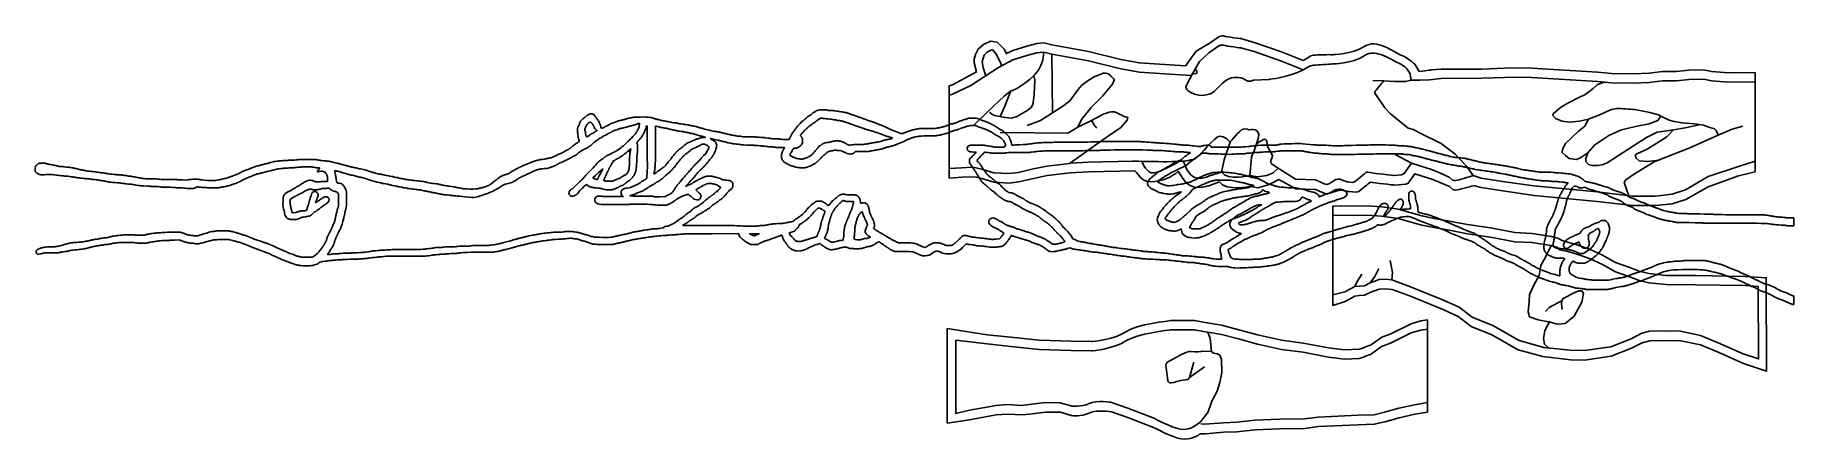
# Model space of a CAD drawing. Extents: x -192 to 192, y 100 to 188.
import ezdxf

# ---------------------------------------------------------------- set-up
doc = ezdxf.new("R2010")
doc.units = 0
doc.layers.add('Cut', color=7, linetype='CONTINUOUS')
doc.layers.add('Image', color=7, linetype='CONTINUOUS')

msp = doc.modelspace()

# ---------------------------------------------------------------- linework, layer by layer
at = {"layer": 'Cut', "color": 5}
for points in [[(48.111973, 158.674408), (37.98484, 158.450631), (34.009498, 158.222446), (28.947448, 157.604754), (25.703646, 156.914581), (22.735908, 156.22441), (20.688402, 155.948344), (17.398588, 156.13239), (14.936977, 156.868571), (13.510625, 157.236662), (12.636408, 157.35169), (10.38185, 157.236662), (7.557706, 157.052617), (7.557706, 177.203856), (8.274073, 177.441787), (13.557708, 180.261417), (13.057708, 182.261417), (13.057708, 183.062885), (13.281679, 184.089438), (13.859915, 185.261417), (15.057708, 186.261417), (16.557708, 186.976169), (18.057708, 186.761417), (19.557708, 185.261417), (20.057708, 184.261417), (21.479275, 184.936635), (24.512906, 185.888362), (26.713773, 186.483189), (28.200846, 186.602155), (29.985331, 186.185774), (38.014744, 184.739952), (45.025569, 182.974638), (49.111017, 182.218071), (53.499083, 181.965883), (59.236306, 181.577852), (59.784517, 182.422119), (61.519271, 184.809785), (64.301485, 186.47201), (66.437619, 187.971052)], [(7.557706, 175.175998), (8.267004, 175.413929), (12.311842, 177.317383), (18.319612, 181.243254), (21.472206, 182.908775), (24.505837, 183.860502), (26.706704, 184.455329), (28.193777, 184.574296)], [(15.541656, 179.336246), (14.956271, 181.245244), (14.738715, 182.45734), (15.235985, 183.918071), (15.888652, 184.570737), (16.634556, 185.00585), (17.069669, 185.099087), (17.815573, 184.135627), (18.561479, 182.737054), (19.082146, 181.586302)], [(28.193777, 184.574296), (29.978262, 184.157915), (30.097229, 171.30961), (27.539465, 169.64409), (24.624802, 168.573396)], [(59.385062, 177.398665), (60.771673, 180.021983), (62.233235, 182.57035), (64.294417, 184.44415), (66.43055, 185.943192)], [(71.489809, 185.493477), (74.150605, 184.706483), (80.146762, 182.607827), (84.831261, 180.734029)], [(71.496877, 187.521337), (74.157675, 186.734343), (80.153831, 184.635687), (84.838329, 182.76189)], [(29.978262, 184.157915), (38.007675, 182.712092), (45.0185, 180.946777), (49.103948, 180.190213), (53.492015, 179.938025), (60.432692, 179.453573)], [(109.234979, 181.963054), (110.164069, 180.386665), (111.427967, 180.47381)], [(112.826642, 180.719517), (114.972771, 180.853521), (123.873854, 180.896521), (128.818917, 181.111523), (133.548958, 181.154523), (139.550667, 180.81359), (144.385292, 180.48766), (149.111292, 180.21605), (152.207625, 179.944442), (156.987937, 179.835798), (160.410208, 179.998765), (163.343583, 180.324694), (166.385583, 180.379017), (169.047354, 180.650625), (172.360979, 180.704946), (174.044958, 180.379017), (177.793146, 180.053085), (183.55771, 180.107408), (183.55771, 158.421954), (179.949698, 157.53034), (173.318323, 155.13464), (168.414448, 152.403562), (165.46099, 151.456223), (161.806531, 151.044187), (156.777823, 151.044187), (149.09351, 151.960777), (135.273177, 153.260402), (128.436094, 154.249413), (123.749052, 154.980419), (122.072035, 155.414427)], [(43.659329, 178.626006), (43.24295, 177.555315), (41.042083, 174.99755), (38.603283, 172.499267), (36.4619, 169.882021), (35.62914, 168.2165), (33.487754, 166.848392), (18.67651, 167.026842)], [(26.052392, 179.399283), (26.290323, 178.566523), (26.111875, 175.294965), (25.933427, 173.56996)], [(30.097229, 171.30961), (32.59551, 172.915648), (33.904135, 173.926856), (35.748104, 176.42514), (36.4619, 177.317383), (37.88949, 178.388075), (39.257596, 179.220835), (41.161048, 179.994112)], [(77.411013, 178.635373), (74.0007, 178.447992), (73.363607, 178.223138), (72.801469, 178.260615), (71.527284, 178.935179)], [(102.45256, 178.309656), (100.044534, 178.395658)], [(183.55771, 178.07955), (177.786083, 178.025227), (174.037885, 178.351158), (172.35391, 178.677088), (169.040285, 178.622767), (166.378523, 178.351158), (163.336506, 178.296835), (160.403133, 177.970906), (156.980865, 177.80794), (152.200554, 177.916583), (149.104217, 178.188192), (144.378227, 178.459802), (139.543594, 178.785731), (133.541894, 179.126665), (128.811844, 179.083665), (123.86679, 178.868662), (114.965696, 178.825663), (112.471667, 178.52466), (110.321646, 178.481656), (108.472625, 178.438658), (107.225612, 178.137656), (104.817586, 178.137656), (102.45256, 178.309656)], [(108.472625, 178.438658), (108.253756, 179.6847)], [(150.624823, 178.090031), (149.058692, 177.424302), (148.218306, 176.622115), (147.263321, 175.896327), (146.346538, 175.246938), (145.353354, 174.788546), (142.4884, 173.336969), (141.075023, 172.458383), (139.47065, 171.121406), (139.394252, 170.739412), (139.929044, 170.090023), (141.418819, 169.517031), (143.023192, 169.287835), (145.200556, 169.517031), (147.148723, 169.937225), (149.784479, 170.968608), (152.000046, 171.999992)], [(21.055827, 176.127725), (19.568754, 174.99755), (17.367887, 172.915648), (12.906671, 168.573396)], [(21.055827, 176.127725), (19.691321, 172.791219), (18.80321, 170.644954)], [(122.017771, 157.626435), (120.512754, 159.690456), (118.061727, 162.270485), (114.965696, 164.635508), (110.579648, 166.785533), (108.859629, 167.645542), (107.784617, 167.946546), (103.957574, 171.085579), (102.710562, 172.418592), (100.732541, 175.342627)], [(45.5263, 170.619467), (46.607569, 170.274381), (46.400517, 169.74525), (45.043181, 168.111846), (41.822383, 165.94931), (39.337769, 164.177873), (37.060204, 162.521462), (35.311771, 161.256148), (33.816402, 160.266904), (28.893181, 159.691762), (25.649379, 159.00159), (22.681642, 158.311419), (20.634135, 158.035352), (17.344321, 158.219398), (14.88271, 158.955579), (13.456358, 159.323671), (12.582142, 159.438698), (10.327583, 159.323671), (7.557706, 159.139625)], [(22.186002, 170.417367), (21.11531, 170.179435), (19.330823, 170.357883), (17.427371, 170.714781), (16.892025, 171.012196), (16.356677, 171.488058)], [(35.62914, 168.2165), (38.670604, 169.630223), (40.695104, 170.757502)], [(38.670604, 169.630223), (39.432658, 168.36819), (39.7887, 168.071487)], [(147.005427, 162.548077), (145.27534, 161.394685), (144.506413, 161.106337), (142.920498, 161.346627), (142.151571, 161.971381), (141.4307, 162.644194), (141.478758, 163.413121), (142.151571, 164.614571), (144.986992, 167.305817), (146.380673, 168.41115), (147.148723, 169.937225)], [(165.699981, 167.594165), (162.19175, 167.065527), (159.836908, 165.960194), (155.944212, 163.461179), (151.234529, 160.385469), (150.177252, 159.952946), (149.168035, 159.808773), (148.014644, 159.808773), (147.197658, 160.001004), (146.572904, 160.721875), (146.572904, 161.346627), (147.005427, 162.548077), (148.543281, 164.326223), (151.618994, 166.344658), (154.406356, 167.594165), (157.43401, 168.363094), (160.413604, 168.891731), (162.287865, 169.660658), (162.960677, 170.633121)], [(157.271558, 172.03819), (160.556704, 171.388802), (162.466673, 170.85401), (163.383458, 170.395617), (164.758635, 169.746229), (165.904617, 169.440633), (167.585388, 169.135038), (170.297544, 168.944042), (172.24571, 168.600248), (173.659087, 168.103656), (174.652271, 167.83626), (175.034265, 167.454267), (175.30166, 166.843077), (175.492656, 166.461083), (178.510408, 167.721663), (180.878769, 168.40925)], [(175.492656, 166.461083), (169.256273, 163.65341), (161.518937, 160.5777), (157.193719, 157.982569), (155.319458, 156.685004), (154.983052, 156.108308), (156.008754, 153.205565)], [(162.656317, 160.999544), (160.02914, 160.721875), (158.250996, 160.81799), (157.578183, 161.442744), (157.385952, 162.115556), (157.578183, 162.259729), (159.981081, 163.413121), (162.095633, 164.662629), (164.258242, 166.05631), (165.699981, 167.594165), (168.247054, 168.026687), (171.707229, 168.747556)], [(64.212613, 157.477252), (67.020206, 158.379696), (67.621831, 161.036885), (68.92536, 164.94746)], [(73.573851, 161.542423), (73.202674, 157.630777)], [(78.170752, 161.970706), (77.142874, 163.85515), (76.914456, 165.054344)], [(104.688585, 157.626435), (106.365601, 157.798435), (106.924607, 158.05644), (108.515625, 160.292465), (104.946587, 162.184483)], [(47.617727, 160.786204), (37.930573, 160.53764), (34.094062, 160.352002)], [(73.202674, 157.630777), (74.915802, 157.316702), (76.914456, 157.630777), (78.284962, 158.173267), (79.427048, 159.25825), (78.1422, 160.000606)], [(79.427048, 159.25825), (83.18835, 156.809425), (87.557708, 156.680425), (89.423416, 155.820415)], [(117.55699, 154.550415), (116.78299, 155.195423), (115.062969, 155.969431), (113.170948, 156.74344), (109.262321, 158.01661), (107.812208, 155.969431), (107.2532, 155.711427), (104.742852, 155.539427)], [(108.515625, 160.292465), (113.116673, 158.830448), (115.008694, 158.05644), (116.728715, 157.282431), (117.502721, 156.637423)], [(122.017771, 157.626435), (123.694788, 157.067427), (128.381838, 156.336421), (135.21891, 155.34741), (149.039252, 154.047785), (156.723556, 153.131196), (161.752267, 153.131196), (165.406719, 153.543231), (168.36019, 154.490571), (173.264065, 157.388315), (179.89544, 159.617348), (183.55771, 160.761417)], [(66.557708, 156.261417), (64.266879, 155.390244)], [(89.477681, 153.733406), (87.557708, 154.593417), (83.242615, 154.722417), (79.557708, 156.761417), (78.339227, 156.086258), (76.968721, 155.543769), (74.998874, 154.947342), (73.285744, 155.261417)], [(91.30936, 150.895846), (98.853629, 151.004488), (102.004275, 150.787202), (105.589525, 150.243985), (110.8044, 148.777298), (113.846421, 148.179758), (116.399546, 147.745185), (120.745275, 146.93036), (125.742879, 146.169856), (131.0664, 145.137744), (134.814608, 144.974777), (139.051692, 144.322917), (140.409733, 143.942665)], [(142.365317, 143.12784), (144.429546, 142.5303), (147.417233, 141.498188), (150.241962, 140.194467), (153.066692, 138.619138), (156.000067, 137.587025), (158.227254, 136.717879), (160.345817, 136.17466), (164.148337, 135.794408), (170.503962, 135.740088), (181.368317, 135.577123), (185.982254, 135.259679), (186.055771, 114.8823), (180.974723, 116.53791), (175.506973, 118.978877), (171.650244, 120.589915), (167.305327, 121.517483), (164.132056, 121.566302), (160.568244, 121.517483), (158.859577, 121.078108), (156.565056, 119.857625), (152.122515, 118.100129), (146.313015, 117.2702), (143.23739, 117.36784), (137.228296, 118.036454), (131.809358, 119.549854), (126.048671, 122.82075), (121.557296, 124.627065), (118.725775, 126.823933), (115.556827, 128.25455), (108.331556, 131.232529), (104.279556, 132.69711), (102.863806, 132.843567), (101.496848, 132.794748), (99.777719, 132.198496), (98.289265, 131.439425), (97.119015, 131.3837), (96.171683, 131.272248), (93.998369, 130.102004), (91.30936, 129.210392), (91.30936, 150.895846)], [(99.515902, 134.139419), (101.441798, 134.881756), (102.80874, 134.930575), (104.2245, 134.784119), (108.276504, 133.319537), (115.501767, 130.341558), (118.919119, 128.828158), (121.75064, 126.63129), (126.242019, 124.824975), (132.0027, 121.554079), (137.421646, 120.040679), (143.182327, 119.454848), (146.257946, 119.357208), (152.067446, 120.187137), (156.510006, 121.944633), (158.804515, 123.165117), (160.513192, 123.604492), (164.077002, 123.65331), (167.250258, 123.604492), (171.595179, 122.676923), (175.451906, 121.065885), (180.919673, 118.624919), (184.308565, 117.549854), (184.207346, 133.349854), (181.360452, 133.549262), (170.496108, 133.712227), (164.140467, 133.766548), (160.337946, 134.1468), (158.2194, 134.690019), (155.992208, 135.559165), (153.058835, 136.591279), (150.234106, 138.166608), (147.409377, 139.470329), (144.421683, 140.502442), (142.357456, 141.099981), (140.782127, 141.37159), (140.401875, 141.914806), (139.043831, 142.295058), (134.806738, 142.946919), (131.05854, 143.109885), (125.73501, 144.141998), (120.737413, 144.902502), (116.391675, 145.717327), (113.838554, 146.1519), (110.79654, 146.74944), (105.581654, 148.216127), (101.996421, 148.759344), (98.84576, 148.976629), (91.308567, 148.867987)], [(139.043831, 142.295058), (137.848162, 139.918877), (136.735594, 137.955523), (136.408367, 135.795831), (135.2958, 133.767031), (134.314123, 131.60734), (134.183231, 130.102102), (133.986896, 127.811521), (134.248677, 126.698952), (136.146587, 126.109946), (138.437169, 125.651829), (140.400523, 125.128267), (142.036652, 125.259158), (144.065454, 126.895288), (145.701583, 129.97121), (146.094254, 131.803675), (145.701583, 132.392681), (144.981685, 132.392681), (144.000008, 132.00001), (141.643981, 130.756552), (141.316756, 130.232992), (141.25131, 129.57854), (141.447646, 128.335081)], [(104.2245, 134.784119), (104.362763, 136.396181), (103.876456, 139.010077)], [(91.308567, 131.549854), (93.943317, 132.189012), (96.116625, 133.359256), (96.618158, 134.473773), (97.67695, 136.089823)], [(101.354856, 137.315792), (100.518969, 135.532565), (99.515902, 134.139419), (98.234208, 133.526433), (97.063965, 133.470708), (96.116625, 133.359256)], [(141.316756, 130.232992), (140.465969, 129.774875), (138.568058, 128.793198), (137.782717, 127.876965)], [(34.235115, 105.159827), (31.878383, 105.862712), (28.612033, 105.904058), (25.097608, 105.490598), (23.44376, 105.283867), (20.384142, 105.44925), (17.862025, 105.283867), (12.032213, 104.208865), (7.153363, 103.505979), (7.14875, 124.198037), (15.884519, 122.831444), (21.025185, 122.269858), (27.245823, 121.621875), (34.20084, 121.405881), (38.736723, 121.319483)], [(55.880356, 123.870706), (61.064221, 123.913904), (64.009717, 123.394883), (64.522542, 122.018354), (64.81944, 119.13034), (62.795131, 119.211312)], [(55.886673, 125.898565), (61.070538, 125.941762), (63.923719, 125.443327), (67.032746, 124.874656), (70.780167, 123.922931), (74.88449, 122.792756), (80.118983, 121.603098), (84.877617, 121.008269), (90.409525, 119.937577), (93.859533, 119.521196), (97.131094, 119.640162)], [(64.009717, 123.394883), (67.026429, 122.846798), (70.77385, 121.895073), (74.878171, 120.764898), (80.112665, 119.57524), (84.871298, 118.98041), (90.403206, 117.909719), (93.853215, 117.493337), (97.124775, 117.612304)], [(99.801504, 118.623512), (102.002373, 120.22955), (103.965308, 121.002829), (108.426525, 123.203696), (110.567908, 123.798525), (111.999996, 124.036456)], [(99.807823, 120.651371), (102.008692, 122.257408), (103.971627, 123.030687), (108.432844, 125.231554), (110.574227, 125.826383), (111.999246, 126.064315), (111.999246, 105.913075)], [(138.698948, 125.782719), (137.651825, 123.753919), (137.3246, 121.9869), (137.586381, 120.743442), (138.568058, 119.827208)], [(34.1816, 107.246835), (31.824869, 107.949721), (28.558519, 107.991067), (25.044094, 107.577606), (23.390246, 107.370875), (20.330627, 107.536258), (17.80851, 107.370875), (11.978698, 106.295873), (8.999998, 105.621875), (9.042583, 121.621875), (15.878202, 120.803585), (21.018869, 120.242), (27.239506, 119.594017), (34.194523, 119.378023), (38.730406, 119.291625)], [(64.81944, 119.13034), (65.315279, 118.782423), (66.18355, 118.658383), (66.679704, 118.327615), (67.051819, 117.376652), (67.134512, 114.565112), (66.638358, 112.373765), (66.05951, 110.47184), (64.943165, 108.321838), (64.529702, 107.20549), (64.074894, 105.841067), (62.462394, 103.815102)], [(57.262021, 117.888765), (55.318685, 116.917096)], [(58.071746, 112.814498), (59.691192, 113.057415), (60.069063, 113.462275), (60.959758, 116.836123)], [(60.069063, 113.462275), (63.280967, 115.810475)], [(52.497962, 104.476642), (46.54411, 106.792027), (42.98834, 108.032413)], [(111.999996, 108.000083), (109.179488, 107.516962), (105.774646, 106.734771), (102.622865, 105.860554), (100.3453, 105.331423), (96.802423, 105.216394), (88.152281, 104.825298), (85.138535, 104.4342), (79.663179, 104.365183), (74.302852, 104.135127), (70.345873, 103.675012), (67.447154, 103.58299), (63.306129, 103.283915), (62.546942, 103.375937)], [(52.551477, 102.389633), (46.597625, 104.705019), (43.041854, 105.945404)], [(111.999246, 105.913075), (109.233004, 105.429954), (105.828163, 104.647762), (102.676381, 103.773546), (100.398817, 103.244415), (96.85594, 103.129385), (88.205798, 102.73829), (85.192052, 102.347192), (79.716696, 102.278175), (74.356369, 102.048119), (70.399388, 101.588004), (67.500669, 101.495981), (63.499248, 101.121875), (62.809135, 101.121875), (62.312792, 101.121875)]]:
    msp.add_lwpolyline(points, dxfattribs=at)
at = {"layer": 'Cut', "color": 6}
msp.add_lwpolyline([(135.782715, 127.876965)], close=True, dxfattribs=at)
msp.add_lwpolyline([(135.782715, 127.876965)], close=True, dxfattribs=at)
at = {"layer": 'Cut', "color": 5}
for points in [[(66.437619, 187.971052), (66.437619, 187.971052), (67.037234, 188.308335), (67.524423, 188.120953)], [(28.193777, 184.574296), (28.193777, 184.574296), (28.431708, 181.243254), (25.219631, 178.68549)], [(66.43055, 185.943192), (66.43055, 185.943192), (67.030165, 186.280475), (67.517354, 186.093093)], [(67.517354, 186.093093), (68.004543, 185.905717), (71.489809, 185.493477), (71.489809, 185.493477)], [(67.524423, 188.120953), (68.011613, 187.933576), (71.496877, 187.521337), (71.496877, 187.521337)], [(91.35915, 184.036071), (91.35915, 184.036071), (95.518989, 184.073546), (98.21726, 185.834921)], [(106.042671, 182.00821), (104.506156, 182.607827), (100.90846, 185.568429), (98.210189, 183.80706)], [(98.21726, 185.834921), (100.915531, 187.596289), (104.513227, 184.635687), (106.049741, 184.036071)], [(61.309842, 180.89634), (61.309842, 180.89634), (62.419469, 179.584962), (60.755027, 179.938025)], [(84.831261, 180.734029), (81.683277, 179.010131), (77.411013, 178.635373), (77.411013, 178.635373)], [(87.557708, 181.761417), (86.321001, 181.658358), (86.405252, 181.595975), (84.831261, 180.734029)], [(84.838329, 182.76189), (86.41232, 183.623835), (86.321001, 183.858358), (87.557708, 183.961417)], [(87.557708, 183.961417), (88.794416, 184.064475), (91.35915, 184.036071), (91.35915, 184.036071)], [(91.352081, 182.00821), (91.352081, 182.00821), (88.794416, 181.864475), (87.557708, 181.761417)], [(98.210189, 183.80706), (95.511919, 182.045685), (91.352081, 182.00821), (91.352081, 182.00821)], [(108.253756, 179.6847), (108.253756, 179.6847), (107.579188, 181.408596), (106.042671, 182.00821)], [(106.049741, 184.036071), (107.586258, 183.436456), (109.234979, 181.963054), (109.234979, 181.963054)], [(111.427967, 180.47381), (111.892877, 180.643865), (112.776958, 180.668775), (112.826642, 180.719517)], [(25.219631, 178.68549), (22.007554, 176.127725), (21.055827, 176.127725), (21.055827, 176.127725)], [(41.161048, 179.994112), (41.161048, 179.994112), (42.112775, 180.232044), (42.707604, 179.577733)], [(42.707604, 179.577733), (43.302433, 178.923421), (43.659329, 178.626006), (43.659329, 178.626006)], [(61.146433, 175.412435), (58.523115, 176.349335), (59.385062, 177.398665), (59.385062, 177.398665)], [(68.116969, 178.485469), (66.805308, 177.511092), (65.606075, 176.124481), (65.606075, 176.124481)], [(71.527284, 178.935179), (71.527284, 178.935179), (69.428629, 179.459842), (68.116969, 178.485469)], [(100.646541, 176.159633), (101.076544, 176.589637), (102.45256, 178.309656), (102.45256, 178.309656)], [(25.933427, 173.56996), (25.933427, 173.56996), (25.873944, 172.618233), (24.922217, 172.023404)], [(65.606075, 176.124481), (65.606075, 176.124481), (63.769752, 174.475538), (61.146433, 175.412435)], [(100.732541, 175.342627), (100.732541, 175.342627), (100.216535, 175.729627), (100.646541, 176.159633)], [(24.922217, 172.023404), (23.970492, 171.428575), (22.186002, 170.417367), (22.186002, 170.417367)], [(40.695104, 170.757502), (40.695104, 170.757502), (42.85764, 171.953798), (44.053935, 171.40166)], [(44.053935, 171.40166), (45.250233, 170.849525), (45.5263, 170.619467), (45.5263, 170.619467)], [(152.000046, 171.999992), (152.000046, 171.999992), (153.146027, 172.305585), (153.948213, 172.267387)], [(153.948213, 172.267387), (154.7504, 172.229187), (157.271558, 172.03819), (157.271558, 172.03819)], [(66.568985, 166.20085), (65.466, 166.100579), (62.658408, 162.089731), (61.104204, 161.28756)], [(68.92536, 164.94746), (68.92536, 164.94746), (67.671969, 166.301123), (66.568985, 166.20085)], [(68.92536, 164.94746), (68.92536, 164.94746), (71.004157, 167.624037), (71.775064, 167.766798)], [(71.775064, 167.766798), (72.545971, 167.909558), (73.059912, 167.595485), (73.059912, 167.595485)], [(73.059912, 167.595485), (73.059912, 167.595485), (75.829473, 168.223633), (75.030014, 165.682492)], [(75.030014, 165.682492), (74.230552, 163.141344), (73.573851, 161.542423), (73.573851, 161.542423)], [(76.314862, 165.539729), (75.77237, 165.396967), (74.602922, 164.467765), (74.602922, 164.467765)], [(76.914456, 165.054344), (76.914456, 165.054344), (76.857353, 165.682492), (76.314862, 165.539729)], [(61.104204, 161.28756), (59.550002, 160.485392), (53.98495, 160.585663), (47.617727, 160.786204)], [(77.828127, 160.942829), (78.085097, 161.513871), (78.170752, 161.970706), (78.170752, 161.970706)], [(51.557708, 156.261417), (49.557708, 156.261417), (49.057708, 157.761417), (48.111973, 158.674408)], [(49.675679, 160.685858), (49.675679, 160.685858), (50.360929, 158.801415), (51.588671, 158.230371)], [(57.557708, 158.553083), (56.234217, 157.292158), (54.057708, 156.261417), (51.557708, 156.261417)], [(51.588671, 158.230371), (52.816417, 157.659327), (57.842781, 160.743962), (57.842781, 160.743962)], [(58.562602, 156.943771), (58.080121, 157.832754), (57.557708, 158.553083), (57.557708, 158.553083)], [(58.701933, 160.85935), (58.701933, 160.85935), (59.067521, 159.669762), (59.550002, 158.780779)], [(59.550002, 158.780779), (61.215492, 155.712067), (64.212613, 157.477252), (64.212613, 157.477252)], [(73.202674, 157.630777), (73.202674, 157.630777), (68.437912, 156.358948), (67.020206, 158.379696)], [(78.1422, 160.000606), (78.1422, 160.000606), (77.571156, 160.371783), (77.828127, 160.942829)], [(96.08849, 156.250421), (96.561496, 156.551423), (98.539519, 158.271444), (98.539519, 158.271444)], [(98.539519, 158.271444), (98.539519, 158.271444), (98.711518, 158.443442), (99.485529, 158.271444)], [(99.485529, 158.271444), (100.259535, 158.09944), (104.688585, 157.626435), (104.688585, 157.626435)], [(118.534733, 156.594423), (119.26574, 156.766427), (122.017771, 157.626435), (122.017771, 157.626435)], [(64.266879, 155.390244), (64.266879, 155.390244), (60.228092, 153.875058), (58.562602, 156.943771)], [(73.285744, 155.261417), (73.285744, 155.261417), (68.033798, 154.049808), (66.557708, 156.261417)], [(89.423416, 155.820415), (89.423416, 155.820415), (89.939423, 155.476413), (90.58443, 155.863415)], [(90.638696, 153.776406), (89.993687, 153.389404), (89.477681, 153.733406), (89.477681, 153.733406)], [(90.58443, 155.863415), (91.229438, 156.250421), (92.003444, 156.723425), (92.003444, 156.723425)], [(92.057708, 154.559754), (92.057708, 154.559754), (91.283702, 154.163412), (90.638696, 153.776406)], [(92.003444, 156.723425), (92.003444, 156.723425), (92.777457, 156.981429), (93.336461, 156.680425)], [(93.557708, 154.48609), (92.998702, 154.787094), (92.057708, 154.559754), (92.057708, 154.559754)], [(93.336461, 156.680425), (93.895468, 156.379419), (94.540475, 156.250421), (94.540475, 156.250421)], [(94.59474, 154.163412), (94.59474, 154.163412), (94.116715, 154.185083), (93.557708, 154.48609)], [(94.540475, 156.250421), (94.540475, 156.250421), (95.615486, 155.949417), (96.08849, 156.250421)], [(97.00882, 154.141206), (96.535818, 153.840202), (94.59474, 154.163412), (94.59474, 154.163412)], [(99.539796, 156.184435), (99.539796, 156.184435), (98.219103, 155.051017), (97.00882, 154.141206)], [(104.742852, 155.539427), (104.742852, 155.539427), (100.313802, 156.012431), (99.539796, 156.184435)], [(117.502721, 156.637423), (117.502721, 156.637423), (117.803725, 156.422421), (118.534733, 156.594423)], [(118.58899, 154.507415), (117.85799, 154.335412), (117.55699, 154.550415), (117.55699, 154.550415)], [(122.072035, 155.414427), (122.072035, 155.414427), (119.32001, 154.679419), (118.58899, 154.507415)], [(140.409733, 143.942665), (140.809358, 143.746444), (141.571598, 143.264688), (142.365317, 143.12784)], [(38.736723, 121.319483), (38.736723, 121.319483), (44.006983, 121.881069), (46.166927, 123.479427)], [(46.16061, 121.451569), (48.320554, 123.049927), (55.880356, 123.870706), (55.880356, 123.870706)], [(46.166927, 123.479427), (48.326871, 125.077785), (55.886673, 125.898565), (55.886673, 125.898565)], [(38.730406, 119.291625), (38.730406, 119.291625), (44.000667, 119.85321), (46.16061, 121.451569)], [(60.36596, 119.13034), (59.340312, 119.292285), (57.262021, 117.888765), (57.262021, 117.888765)], [(62.795131, 119.211312), (62.795131, 119.211312), (61.39161, 118.968396), (60.36596, 119.13034)], [(97.131094, 119.640162), (98.261269, 120.056542), (99.807823, 120.651371), (99.807823, 120.651371)], [(54.913823, 116.35029), (54.80586, 116.0264), (55.291694, 112.868479), (55.291694, 112.868479)], [(55.318685, 116.917096), (55.318685, 116.917096), (55.021787, 116.674179), (54.913823, 116.35029)], [(97.124775, 117.612304), (98.25495, 118.028683), (99.801504, 118.623512), (99.801504, 118.623512)], [(55.291694, 112.868479), (55.291694, 112.868479), (55.480629, 112.193708), (56.074427, 112.274681)], [(56.074427, 112.274681), (56.668225, 112.355654), (58.071746, 112.814498), (58.071746, 112.814498)], [(38.109488, 107.784335), (36.414294, 106.957413), (34.1816, 107.246835), (34.1816, 107.246835)], [(42.98834, 108.032413), (42.98834, 108.032413), (39.804681, 108.61126), (38.109488, 107.784335)], [(38.163002, 105.697327), (36.467808, 104.870404), (34.235115, 105.159827), (34.235115, 105.159827)], [(43.041854, 105.945404), (43.041854, 105.945404), (39.858196, 106.524252), (38.163002, 105.697327)], [(58.079698, 102.161256), (55.805656, 102.616065), (52.497962, 104.476642), (52.497962, 104.476642)], [(62.462394, 103.815102), (62.462394, 103.815102), (60.353737, 101.706448), (58.079698, 102.161256)], [(58.133213, 100.074248), (55.859171, 100.529056), (52.551477, 102.389633), (52.551477, 102.389633)], [(62.312792, 101.121875), (62.312792, 101.121875), (60.407252, 99.61944), (58.133213, 100.074248)]]:
    msp.add_open_spline(points, degree=3, dxfattribs=at)
at = {"layer": 'Image', "color": 7}
for points in [[(-71.254058, 166.217775)], [(-62.324321, 162.882758)], [(-68.015804, 159.090554)], [(-56.684821, 158.065)], [(-24.514862, 161.219875)], [(-69.2075, 156.845846)], [(-65.7576, 156.440833)], [(57.098162, 147.491646)], [(69.903308, 148.231558)], [(72.053413, 146.878758)], [(-34.799025, 144.520225)], [(-24.616092, 143.235504)], [(-17.791191, 143.084688)], [(-11.543178, 143.647413)], [(-127.320379, 140.420842)], [(2.516749, 141.982279)], [(66.9511, 139.341967)], [(140.931746, 136.493567)]]:
    msp.add_lwpolyline(points, close=True, dxfattribs=at)
for points in [[(-28.348688, 165.526821), (-27.398354, 165.526821), (-27.311113, 165.682912)], [(-60.569321, 164.573758), (-60.476888, 164.433779), (-60.478763, 163.520575)], [(-28.453037, 163.587179), (-28.376883, 163.737604), (-28.939167, 163.745725)], [(-26.027271, 163.602704), (-26.375817, 163.585833), (-26.479287, 163.442713)], [(-11.34487, 162.879279), (-12.900557, 162.877154), (-13.140341, 162.639258)], [(18.454997, 163.838817), (19.583414, 163.838817), (19.677205, 163.931604)], [(21.211475, 164.41555), (21.223517, 164.261487), (21.478412, 164.251679)], [(64.722892, 163.954292), (64.830975, 163.803783), (68.357475, 163.823025)], [(-191.776721, 158.29965), (-191.98761, 158.519229), (-191.994737, 158.825737)], [(-69.661354, 157.647225), (-70.211217, 157.10735), (-70.125167, 157.031429)], [(-128.771379, 156.34275), (-128.164017, 156.331742), (-128.154475, 156.732471)], [(-67.836254, 156.646133), (-67.882262, 156.556083), (-67.65505, 156.478688)], [(-63.890229, 153.352171), (-64.042775, 153.544842), (-64.048154, 153.846171)], [(53.13035, 156.352787), (53.051308, 156.273133), (53.262892, 156.131258)], [(142.610683, 155.893754), (142.704496, 156.005125), (142.475704, 156.027837)], [(146.428371, 154.970487), (146.283412, 155.042883), (146.079517, 154.966637)], [(-63.753025, 153.004504), (-63.5874, 153.007671), (-63.662542, 153.083592)], [(-55.569742, 152.995625), (-54.441704, 153.013975), (-54.270662, 153.113554)], [(-13.322041, 151.751821), (-13.322041, 151.919404), (-14.106549, 151.9358)], [(75.513058, 151.108375), (75.774558, 151.236188), (75.598496, 151.246308)], [(108.207829, 150.32415), (108.319017, 150.345008), (108.317558, 150.588108)], [(109.929288, 150.207296), (109.955538, 149.617112), (110.141121, 149.559646)], [(61.602788, 145.972025), (62.311371, 145.980042), (62.750038, 146.203604)], [(150.338558, 147.795329), (150.783725, 147.795329), (150.937558, 147.687637)], [(191.16485, 148.357879), (191.999975, 148.345254), (191.999975, 147.491367), (191.999975, 146.637462), (191.805954, 146.623617)], [(-160.260467, 143.445871), (-160.51551, 143.533896), (-161.480858, 143.518325)], [(-38.396875, 144.699871), (-38.500821, 144.911454), (-44.360038, 144.902279)], [(-34.915987, 144.906763), (-36.011471, 144.909513), (-35.827029, 144.792863)], [(-27.246862, 145.096983), (-27.354208, 145.024521), (-27.287837, 144.891092)], [(-13.19842, 144.052017), (-13.203903, 143.751275), (-13.105541, 143.724463)], [(17.843664, 143.726042), (18.523164, 143.745371), (18.664351, 143.897213)], [(29.870392, 142.824133), (30.133433, 142.611492), (30.6166, 142.624304)], [(71.239662, 144.8229), (71.337246, 144.905008), (71.244537, 144.96985)], [(191.898787, 131.324017), (192.000017, 131.303775), (192.000017, 130.380079), (192.000017, 129.456383), (191.839746, 129.457842)], [(191.544496, 129.510742), (191.544454, 129.5099)]]:
    msp.add_lwpolyline(points, dxfattribs=at)
for points in [[(-73.244187, 168.698567), (-73.214958, 168.7193), (-73.12455, 168.957446), (-73.061125, 169.180767)], [(-73.061125, 169.180767), (-73.035821, 169.269879), (-72.971096, 169.398942), (-72.917308, 169.467575)], [(-72.917308, 169.467575), (-72.863521, 169.536212), (-72.801596, 169.626533), (-72.779696, 169.668292)], [(-72.779696, 169.668292), (-72.757804, 169.710046), (-72.72755, 169.744212), (-72.712483, 169.744212)], [(-72.712483, 169.744212), (-72.697404, 169.744212), (-72.570767, 169.854517), (-72.431042, 169.989329)], [(-72.431042, 169.989329), (-72.291325, 170.12415), (-72.133371, 170.256579), (-72.080037, 170.283612)], [(-72.080037, 170.283612), (-71.967842, 170.340492), (-71.937392, 170.365058), (-71.724212, 170.570696)], [(-71.724212, 170.570696), (-71.637529, 170.654317), (-71.554996, 170.722737), (-71.540812, 170.722737)], [(-71.370571, 168.967775), (-71.466475, 168.967775), (-71.672237, 168.680712), (-71.708292, 168.496604)], [(-71.540812, 170.722737), (-71.526621, 170.722737), (-71.482871, 170.752937), (-71.443571, 170.789842)], [(-71.443571, 170.789842), (-71.404283, 170.826758), (-71.254437, 170.917862), (-71.1106, 170.992296)], [(-71.291342, 169.035258), (-71.311208, 168.998142), (-71.346858, 168.967775), (-71.370571, 168.967775)], [(-71.223321, 169.102742), (-71.240867, 169.102742), (-71.271475, 169.072375), (-71.291342, 169.035258)], [(-71.003479, 169.222958), (-71.106846, 169.156837), (-71.205775, 169.102742), (-71.223321, 169.102742)], [(-71.1106, 170.992296), (-70.881308, 171.110954), (-70.821196, 171.127604), (-70.623117, 171.127308)], [(-70.743133, 169.332621), (-70.783308, 169.338529), (-70.899225, 169.289654), (-71.003479, 169.222958)], [(-70.527087, 169.136483), (-70.606887, 169.2396), (-70.702888, 169.326758), (-70.743133, 169.332621)], [(-70.623117, 171.127308), (-70.456504, 171.127308), (-70.351904, 171.105904), (-70.224808, 171.046729)], [(-70.322833, 168.881288), (-70.356175, 168.919575), (-70.448087, 169.034413), (-70.527087, 169.136483)], [(-70.224808, 171.046729), (-69.993642, 170.939092), (-69.923133, 170.874317), (-69.798654, 170.655254)], [(-69.798654, 170.655254), (-69.740662, 170.553183), (-69.673187, 170.457525), (-69.648712, 170.442687)], [(-69.648712, 170.442687), (-69.624237, 170.427842), (-69.604225, 170.394762), (-69.604225, 170.369171)], [(-69.604225, 170.369171), (-69.604225, 170.343579), (-69.583421, 170.301833), (-69.557987, 170.276412)], [(-69.557987, 170.276412), (-69.532554, 170.250979), (-69.48775, 170.185362), (-69.458417, 170.130592)], [(-69.458417, 170.130592), (-69.429083, 170.075825), (-69.334521, 169.955479), (-69.248275, 169.863154)], [(-69.248275, 169.863154), (-69.069083, 169.671329), (-69.030471, 169.604887), (-68.791846, 169.0778)], [(-68.791846, 169.0778), (-68.756133, 168.998929), (-68.696558, 168.868862), (-68.659442, 168.788767)], [(-66.291512, 168.962696), (-66.260383, 168.987542), (-66.184462, 169.020733), (-66.1228, 169.036467)], [(-66.1228, 169.036467), (-66.061125, 169.052187), (-65.820867, 169.1334), (-65.588892, 169.216954)], [(-65.588892, 169.216954), (-65.356912, 169.3005), (-65.098783, 169.392692), (-65.015271, 169.421812)], [(-65.015271, 169.421812), (-64.931758, 169.450937), (-64.835404, 169.490871), (-64.801154, 169.510558)], [(-64.801154, 169.510558), (-64.766896, 169.530242), (-64.630237, 169.566842), (-64.497475, 169.591887)], [(-64.497475, 169.591887), (-64.364696, 169.616929), (-64.195333, 169.660783), (-64.1211, 169.689329)], [(-64.1211, 169.689329), (-64.046867, 169.717883), (-63.947642, 169.741912), (-63.900604, 169.742725)], [(-63.900604, 169.742725), (-63.853567, 169.743767), (-63.728675, 169.774579), (-63.623075, 169.811696)], [(-63.623075, 169.811696), (-63.517471, 169.848812), (-63.384379, 169.879179), (-63.327321, 169.879179)], [(-63.327321, 169.879179), (-63.270254, 169.879179), (-63.179529, 169.901946), (-63.125712, 169.929783)], [(-63.125712, 169.929783), (-63.071883, 169.957621), (-62.949987, 169.997087), (-62.854833, 170.017492)], [(-62.854833, 170.017492), (-62.759683, 170.037908), (-62.641246, 170.075771), (-62.591646, 170.101646)], [(-62.591646, 170.101646), (-62.542042, 170.127525), (-62.458108, 170.148792), (-62.405104, 170.148908)], [(-62.405104, 170.148908), (-62.352117, 170.148908), (-62.22305, 170.170979), (-62.118292, 170.197696)], [(-62.118292, 170.197696), (-62.013554, 170.224417), (-61.798846, 170.263612), (-61.641187, 170.284796)], [(-61.641187, 170.284796), (-61.483525, 170.305979), (-61.33445, 170.339975), (-61.309912, 170.360333)], [(-61.309912, 170.360333), (-61.279637, 170.385475), (-60.797196, 170.401733), (-59.808229, 170.41095)], [(-60.315229, 168.986833), (-60.422321, 168.953067), (-60.563004, 168.897013), (-60.627863, 168.86225)], [(-60.054688, 168.982404), (-60.119188, 169.046904), (-60.124458, 169.047), (-60.315229, 168.986833)], [(-60.036729, 168.824258), (-59.993433, 168.907717), (-59.995154, 168.922867), (-60.054688, 168.982404)], [(-59.808229, 170.41095), (-58.566375, 170.422525), (-58.313783, 170.416537), (-58.098096, 170.370712)], [(-58.098096, 170.370712), (-57.958908, 170.341112), (-57.708371, 170.307221), (-57.541346, 170.295404)], [(-57.541346, 170.295404), (-57.322129, 170.279879), (-57.215279, 170.256546), (-57.157192, 170.211512)], [(-57.157192, 170.211512), (-57.112937, 170.177187), (-57.048342, 170.149121), (-57.013658, 170.149121)], [(-57.013658, 170.149121), (-56.978979, 170.149121), (-56.89395, 170.11875), (-56.824692, 170.081633)], [(-56.824692, 170.081633), (-56.755446, 170.044517), (-56.6606, 170.014054), (-56.613929, 170.013937)], [(-56.613929, 170.013937), (-56.567258, 170.013937), (-56.487362, 169.991975), (-56.436383, 169.965383)], [(-56.436383, 169.965383), (-56.3854, 169.938779), (-56.236562, 169.906471), (-56.105646, 169.893562)], [(-56.105646, 169.893562), (-55.974712, 169.880667), (-55.812021, 169.841779), (-55.744104, 169.807162)], [(-55.744104, 169.807162), (-55.6762, 169.772533), (-55.574275, 169.744212), (-55.5176, 169.744212)], [(-55.5176, 169.744212), (-55.460946, 169.744212), (-55.361658, 169.716142), (-55.296979, 169.681829)], [(-55.296979, 169.681829), (-55.223504, 169.642867), (-55.0689, 169.611162), (-54.884908, 169.597346)], [(-54.884908, 169.597346), (-54.722958, 169.585179), (-54.525567, 169.553979), (-54.446258, 169.528008)], [(-54.446258, 169.528008), (-54.366967, 169.502037), (-54.196746, 169.470212), (-54.068, 169.457296)], [(-54.068, 169.457296), (-53.939262, 169.444367), (-53.802604, 169.41415), (-53.764317, 169.390117)], [(-53.764317, 169.390117), (-53.726042, 169.366096), (-53.603621, 169.335762), (-53.492271, 169.322708)], [(-53.492271, 169.322708), (-53.380921, 169.309654), (-53.240183, 169.278333), (-53.179521, 169.253112)], [(-53.179521, 169.253112), (-53.118871, 169.227892), (-52.862617, 169.191679), (-52.610075, 169.172637)], [(-52.610075, 169.172637), (-52.357538, 169.153604), (-52.1333, 169.123404), (-52.111767, 169.105533)], [(-52.111767, 169.105533), (-52.090233, 169.087671), (-51.936887, 169.056183), (-51.770992, 169.035571)], [(-51.770992, 169.035571), (-51.605092, 169.014954), (-51.458746, 168.980896), (-51.445754, 168.959892)], [(-25.357642, 168.642587), (-24.777621, 169.245533), (-24.59105, 169.425229), (-24.440138, 169.526258)], [(-24.440138, 169.526258), (-24.347346, 169.588375), (-24.162204, 169.731242), (-24.028733, 169.84375)], [(-24.028733, 169.84375), (-23.89525, 169.95625), (-23.769983, 170.048292), (-23.750358, 170.048292)], [(-23.750358, 170.048292), (-23.730725, 170.048292), (-23.714675, 170.067633), (-23.714675, 170.091271)], [(-23.714675, 170.091271), (-23.714675, 170.114912), (-23.62235, 170.202221), (-23.5095, 170.285292)], [(-23.5095, 170.285292), (-23.396667, 170.368358), (-23.261613, 170.470492), (-23.209396, 170.51225)], [(-23.209396, 170.51225), (-23.157167, 170.554004), (-23.102717, 170.588171), (-23.088396, 170.588171)], [(-23.088396, 170.588171), (-23.074079, 170.588171), (-23.038313, 170.611296), (-23.008913, 170.639562)], [(-23.008913, 170.639562), (-22.904713, 170.739758), (-22.692579, 170.891871), (-22.655588, 170.892925)], [(-22.655588, 170.892925), (-22.634933, 170.893967), (-22.565708, 170.946587), (-22.501733, 171.010854)], [(-22.501733, 171.010854), (-22.437771, 171.075133), (-22.359692, 171.135892), (-22.328238, 171.145867)], [(-21.943204, 169.164987), (-22.082654, 169.091575), (-22.229942, 168.983254), (-22.349292, 168.866304)], [(-22.328238, 171.145867), (-22.296771, 171.155883), (-22.263354, 171.193393), (-22.253983, 171.229276)], [(-22.253983, 171.229276), (-22.244388, 171.266043), (-22.158092, 171.333193), (-22.056317, 171.383118)], [(-22.056317, 171.383118), (-21.766258, 171.525405), (-21.647063, 171.594672), (-21.621733, 171.635659)], [(-21.723879, 169.305925), (-21.770275, 169.267488), (-21.868971, 169.204062), (-21.943204, 169.164987)], [(-20.614653, 170.081229), (-20.664411, 170.081229), (-21.455229, 169.528467), (-21.723879, 169.305925)], [(-21.621733, 171.635659), (-21.575383, 171.710664), (-21.395346, 171.797972), (-21.065904, 171.905184)], [(-21.065904, 171.905184), (-20.880446, 171.965555), (-20.728216, 171.98523), (-20.357316, 171.996784)], [(-20.542899, 170.131842), (-20.565999, 170.104004), (-20.598286, 170.081229), (-20.614653, 170.081229)], [(-20.105641, 170.14945), (-20.203366, 170.201763), (-20.494603, 170.190025), (-20.542899, 170.131842)], [(-20.357316, 171.996784), (-19.830807, 172.013205), (-19.181499, 171.964426), (-19.107361, 171.902889)], [(-19.597099, 170.064229), (-19.842882, 170.092954), (-20.071728, 170.131304), (-20.105641, 170.14945)], [(-19.128441, 169.99855), (-19.14042, 170.005929), (-19.35132, 170.035517), (-19.597099, 170.064229)], [(-18.551003, 169.946975), (-18.856616, 169.967938), (-19.116461, 169.991146), (-19.128441, 169.99855)], [(-19.107361, 171.902889), (-19.075032, 171.876064), (-18.802416, 171.855059), (-18.285703, 171.83958)], [(-17.871707, 169.8615), (-17.939707, 169.887546), (-18.245395, 169.926013), (-18.551003, 169.946975)], [(-18.285703, 171.83958), (-17.813374, 171.825439), (-17.494786, 171.802134), (-17.467086, 171.779697)], [(-17.433057, 169.792763), (-17.606316, 169.804521), (-17.803707, 169.835458), (-17.871707, 169.8615)], [(-17.467086, 171.779697), (-17.442136, 171.759493), (-17.243616, 171.725826), (-17.025916, 171.704864)], [(-17.00317, 169.719783), (-17.066353, 169.748171), (-17.259803, 169.781004), (-17.433057, 169.792763)], [(-17.025916, 171.704864), (-16.808211, 171.683901), (-16.588045, 171.650747), (-16.536649, 171.631176)], [(-16.598261, 169.652692), (-16.757778, 169.661229), (-16.939986, 169.691408), (-17.00317, 169.719783)], [(-16.183936, 169.590433), (-16.252299, 169.616142), (-16.438745, 169.644158), (-16.598261, 169.652692)], [(-16.536649, 171.631176), (-16.485257, 171.611605), (-16.283774, 171.582472), (-16.088911, 171.566434)], [(-15.829645, 169.520588), (-15.956145, 169.533296), (-16.115578, 169.564717), (-16.183936, 169.590433)], [(-16.088911, 171.566434), (-15.894049, 171.550405), (-15.678161, 171.513534), (-15.609157, 171.484505)], [(-15.482045, 169.435063), (-15.546724, 169.469404), (-15.703141, 169.507883), (-15.829645, 169.520588)], [(-15.609157, 171.484505), (-15.540166, 171.455484), (-15.409678, 171.43173), (-15.319195, 171.43173)], [(-15.285845, 169.372637), (-15.329078, 169.372637), (-15.417366, 169.400729), (-15.482045, 169.435063)], [(-15.319195, 171.43173), (-15.228716, 171.43173), (-15.066424, 171.401359), (-14.958545, 171.364243)], [(-15.049153, 169.309771), (-15.136103, 169.34435), (-15.242611, 169.372637), (-15.285845, 169.372637)], [(-14.688607, 169.173254), (-14.799953, 169.213754), (-14.962191, 169.275196), (-15.049153, 169.309771)], [(-14.958545, 171.364243), (-14.850653, 171.327126), (-14.725078, 171.296759), (-14.679474, 171.296759)], [(-14.366157, 169.036417), (-14.432153, 169.071171), (-14.577257, 169.132742), (-14.688607, 169.173254)], [(-14.679474, 171.296759), (-14.63387, 171.296759), (-14.541353, 171.268384), (-14.473866, 171.233705)], [(-14.473866, 171.233705), (-14.406395, 171.199014), (-14.290445, 171.154642), (-14.216211, 171.135092)], [(-14.113086, 168.948521), (-14.186278, 168.962113), (-14.300157, 169.001663), (-14.366157, 169.036417)], [(-14.216211, 171.135092), (-14.002403, 171.078783), (-13.755566, 170.993046), (-13.605149, 170.922829)], [(-13.605149, 170.922829), (-13.528882, 170.887233), (-13.449303, 170.858108), (-13.428299, 170.858108)], [(-13.428299, 170.858108), (-13.371978, 170.858108), (-12.877486, 170.685033), (-12.799036, 170.637854)], [(-12.799036, 170.637854), (-12.76192, 170.615542), (-12.659028, 170.577962), (-12.570399, 170.554354)], [(-12.570399, 170.554354), (-12.481774, 170.530746), (-12.401161, 170.498329), (-12.391261, 170.482312)], [(-12.391261, 170.482312), (-12.381349, 170.466308), (-12.340003, 170.452875), (-12.299345, 170.452462)], [(-12.299345, 170.452462), (-12.258674, 170.452462), (-12.162857, 170.423308), (-12.086386, 170.388596)], [(-12.086386, 170.388596), (-12.009928, 170.353871), (-11.881466, 170.316237), (-11.800928, 170.304975)], [(-11.800928, 170.304975), (-11.720378, 170.293704), (-11.641728, 170.261712), (-11.626153, 170.233875)], [(-11.626153, 170.233875), (-11.61057, 170.206037), (-11.565416, 170.183262), (-11.525799, 170.183262)], [(-11.525799, 170.183262), (-11.486186, 170.183262), (-11.392045, 170.15375), (-11.316586, 170.117675)], [(-11.316586, 170.117675), (-11.241132, 170.081604), (-11.035916, 170.004754), (-10.860549, 169.946896)], [(-10.860549, 169.946896), (-10.685174, 169.889042), (-10.502966, 169.822325), (-10.455641, 169.798633)], [(-10.455641, 169.798633), (-10.203903, 169.672646), (-10.052453, 169.613079), (-9.932099, 169.592742)], [(-9.932099, 169.592742), (-9.858507, 169.580296), (-9.756766, 169.548642), (-9.706016, 169.522396)], [(-9.706016, 169.522396), (-9.655266, 169.496154), (-9.579807, 169.474675), (-9.538357, 169.474675)], [(-9.538357, 169.474675), (-9.496895, 169.474675), (-9.401249, 169.44675), (-9.325791, 169.412629)], [(-9.325791, 169.412629), (-9.250336, 169.378496), (-9.12787, 169.334125), (-9.053636, 169.314017)], [(-9.053636, 169.314017), (-8.827228, 169.2527), (-8.589807, 169.168896), (-8.412536, 169.087721)], [(-8.412536, 169.087721), (-8.06677, 168.929408), (-7.996228, 168.901054), (-7.94802, 168.901054)], [(8.378316, 168.953754), (8.43437, 168.982742), (8.551286, 169.014333), (8.638141, 169.02395)], [(8.638141, 169.02395), (8.724986, 169.033546), (8.834016, 169.067708), (8.880411, 169.099817)], [(8.880411, 169.099817), (8.926807, 169.131925), (9.063461, 169.193525), (9.184091, 169.236704)], [(9.184091, 169.236704), (9.30472, 169.279883), (9.479336, 169.349892), (9.572128, 169.392287)], [(9.572128, 169.392287), (9.91432, 169.548612), (10.093711, 169.609642), (10.211049, 169.609642)], [(10.211049, 169.609642), (10.277195, 169.609642), (10.331332, 169.624404), (10.331332, 169.642446)], [(10.331332, 169.642446), (10.331332, 169.660487), (10.414557, 169.699437), (10.516282, 169.729017)], [(10.516282, 169.729017), (10.618016, 169.758583), (10.709466, 169.796092), (10.719524, 169.812358)], [(10.719524, 169.812358), (10.729541, 169.828629), (10.809574, 169.852408), (10.897295, 169.8652)], [(10.897295, 169.8652), (10.985016, 169.877987), (11.11312, 169.916825), (11.181974, 169.951504)], [(11.181974, 169.951504), (11.250828, 169.986175), (11.338074, 170.01455), (11.375857, 170.01455)], [(11.375857, 170.01455), (11.413636, 170.01455), (11.539516, 170.048712), (11.655578, 170.090471)], [(11.655578, 170.090471), (11.851791, 170.161067), (11.922249, 170.166392), (12.659549, 170.166392)], [(12.659549, 170.166392), (13.509707, 170.166392), (13.545666, 170.160804), (14.082982, 169.943512)], [(14.082982, 169.943512), (14.169932, 169.908346), (14.262478, 169.879579), (14.288641, 169.879579)], [(14.288641, 169.879579), (14.314799, 169.879579), (14.362028, 169.851046), (14.393599, 169.816167)], [(14.393599, 169.816167), (14.425157, 169.781287), (14.509053, 169.74345), (14.580024, 169.732104)], [(14.580024, 169.732104), (14.650999, 169.720758), (14.726478, 169.690487), (14.747778, 169.664833)], [(14.747778, 169.664833), (14.769066, 169.639179), (14.864578, 169.607817), (14.960028, 169.595167)], [(14.960028, 169.595167), (15.055478, 169.5825), (15.164874, 169.550212), (15.203141, 169.523408)], [(15.203141, 169.523408), (15.241407, 169.496604), (15.296503, 169.474675), (15.325561, 169.474675)], [(15.325561, 169.474675), (15.354624, 169.474675), (15.434591, 169.446025), (15.50327, 169.411017)], [(15.50327, 169.411017), (15.571945, 169.376), (15.67992, 169.337637), (15.743207, 169.325762)], [(15.743207, 169.325762), (15.806507, 169.313892), (15.87652, 169.282204), (15.898811, 169.25535)], [(15.898811, 169.25535), (15.921095, 169.228492), (15.994745, 169.197112), (16.062474, 169.185608)], [(16.062474, 169.185608), (16.130199, 169.174104), (16.226757, 169.135742), (16.277045, 169.100354)], [(16.277045, 169.100354), (16.327322, 169.064979), (16.386559, 169.036025), (16.408643, 169.036025)], [(16.408643, 169.036025), (16.470872, 169.036025), (16.823434, 168.855608), (16.853726, 168.808262)], [(-73.585821, 167.468346), (-73.585821, 167.87515), (-73.573937, 167.993271), (-73.515562, 168.166525)], [(-73.535912, 166.851483), (-73.571817, 166.943021), (-73.585821, 167.116033), (-73.585821, 167.468346)], [(-73.454046, 166.258333), (-73.471621, 166.514596), (-73.508467, 166.781521), (-73.535912, 166.851483)], [(-73.515562, 168.166525), (-73.449279, 168.363296), (-73.297587, 168.660692), (-73.244187, 168.698567)], [(-73.389017, 165.7522), (-73.407204, 165.774321), (-73.436467, 166.002083), (-73.454046, 166.258333)], [(-73.332637, 165.543292), (-73.345446, 165.636083), (-73.370817, 165.730087), (-73.389017, 165.7522)], [(-73.343358, 164.9669), (-73.185542, 165.041787), (-73.167771, 165.0932), (-73.245971, 165.248617)], [(-73.245971, 165.248617), (-73.280829, 165.317896), (-73.319825, 165.4505), (-73.332637, 165.543292)], [(-71.869179, 168.09465), (-71.991654, 167.841604), (-72.004758, 167.791379), (-71.985717, 167.647858)], [(-71.985717, 167.647858), (-71.973917, 167.558917), (-71.941546, 167.421754), (-71.913771, 167.343038)], [(-71.913771, 167.343038), (-71.886008, 167.264333), (-71.853571, 167.063187), (-71.841708, 166.896058)], [(-71.708292, 168.496604), (-71.720879, 168.432325), (-71.793279, 168.251446), (-71.869179, 168.09465)], [(-71.841708, 166.896058), (-71.829846, 166.728917), (-71.799954, 166.553488), (-71.775271, 166.506196)], [(-71.775271, 166.506196), (-71.750596, 166.458917), (-71.730308, 166.379454), (-71.730204, 166.329629)], [(-71.730204, 166.329629), (-71.730204, 166.279796), (-71.715175, 166.200079), (-71.697083, 166.152483)], [(-71.697083, 166.152483), (-71.647829, 166.022933), (-71.52155, 166.041546), (-71.254058, 166.217775)], [(-71.254058, 166.217775), (-71.127292, 166.301288), (-71.015454, 166.369617), (-71.005533, 166.369617)], [(-71.005533, 166.369617), (-70.995621, 166.369617), (-70.932608, 166.43035), (-70.865546, 166.504583)], [(-70.865546, 166.504583), (-70.798483, 166.578817), (-70.731175, 166.639554), (-70.715992, 166.639554)], [(-70.715992, 166.639554), (-70.672696, 166.639554), (-70.541746, 166.701692), (-70.430912, 166.774838)], [(-70.430912, 166.774838), (-70.375237, 166.811588), (-70.26895, 166.871375), (-70.194717, 166.907721)], [(-70.144937, 168.583333), (-70.209425, 168.708917), (-70.289479, 168.843), (-70.322833, 168.881288)], [(-70.194717, 166.907721), (-70.003904, 167.001113), (-69.876737, 167.083129), (-69.786496, 167.170996)], [(-70.001529, 168.338838), (-70.015904, 168.347696), (-70.080433, 168.457746), (-70.144937, 168.583333)], [(-69.975392, 168.252246), (-69.975392, 168.290987), (-69.98715, 168.32995), (-70.001529, 168.338838)], [(-69.411042, 167.550596), (-69.666183, 167.723967), (-69.975392, 168.108408), (-69.975392, 168.252246)], [(-69.786496, 167.170996), (-69.743604, 167.21275), (-69.692029, 167.246917), (-69.671879, 167.246917)], [(-69.406329, 165.289846), (-69.438604, 165.289846), (-69.473304, 165.260804), (-69.730846, 165.018217)], [(-69.671879, 167.246917), (-69.627467, 167.246917), (-69.4354, 167.379217), (-69.377983, 167.449371)], [(-69.377983, 167.449371), (-69.344083, 167.490788), (-69.350083, 167.509167), (-69.411042, 167.550596)], [(-69.255183, 165.382633), (-69.322308, 165.3316), (-69.390321, 165.289846), (-69.406329, 165.289846)], [(-68.355675, 165.966092), (-68.570121, 165.872446), (-68.848175, 165.692096), (-69.255183, 165.382633)], [(-68.659442, 168.788767), (-68.622325, 168.708671), (-68.591958, 168.622562), (-68.591958, 168.597404)], [(-68.591958, 168.597404), (-68.591958, 168.572258), (-68.568117, 168.525321), (-68.538979, 168.493129)], [(-68.538979, 168.493129), (-68.505429, 168.456054), (-68.4789, 168.340625), (-68.466625, 168.178358)], [(-68.466625, 168.178358), (-68.448592, 167.939987), (-68.441896, 167.922125), (-68.370492, 167.922125)], [(-68.370492, 167.922125), (-68.328279, 167.922125), (-68.250758, 167.944837), (-68.198217, 167.972604)], [(-68.203838, 166.064517), (-68.24095, 166.030646), (-68.309279, 165.98635), (-68.355675, 165.966092)], [(-67.450621, 166.437083), (-67.531142, 166.437083), (-68.108554, 166.151475), (-68.203838, 166.064517)], [(-68.198217, 167.972604), (-68.145671, 168.000354), (-68.04955, 168.045779), (-67.984596, 168.073525)], [(-67.984596, 168.073525), (-67.919642, 168.101275), (-67.790575, 168.169542), (-67.697783, 168.225229)], [(-67.697783, 168.225229), (-67.604992, 168.280925), (-67.497092, 168.340583), (-67.458012, 168.357812)], [(-67.458012, 168.357812), (-67.1204, 168.506671), (-66.385154, 168.887925), (-66.291512, 168.962696)], [(-67.378583, 166.485967), (-67.400896, 166.459079), (-67.433321, 166.437083), (-67.450621, 166.437083)], [(-67.217683, 166.574571), (-67.283863, 166.552725), (-67.356271, 166.512854), (-67.378583, 166.485967)], [(-66.840783, 166.787804), (-66.9819, 166.692363), (-67.151508, 166.596408), (-67.217683, 166.574571)], [(-66.335892, 167.060346), (-66.472463, 167.005883), (-66.699667, 166.883242), (-66.840783, 166.787804)], [(-66.070771, 167.203138), (-66.08005, 167.179067), (-66.199308, 167.114808), (-66.335892, 167.060346)], [(-65.998542, 167.247396), (-66.029038, 167.247396), (-66.061538, 167.2272), (-66.070771, 167.203138)], [(-65.858746, 167.296867), (-65.905142, 167.269938), (-65.96805, 167.247667), (-65.998542, 167.247396)], [(-65.204554, 167.566292), (-65.352188, 167.5452), (-65.623475, 167.433483), (-65.858746, 167.296867)], [(-64.711504, 167.755438), (-64.861354, 167.657308), (-65.035792, 167.590396), (-65.204554, 167.566292)], [(-64.460633, 167.832675), (-64.552221, 167.820571), (-64.665108, 167.785817), (-64.711504, 167.755438)], [(-64.220525, 167.902892), (-64.261004, 167.876383), (-64.369054, 167.844779), (-64.460633, 167.832675)], [(-63.931521, 167.9728), (-64.050008, 167.960875), (-64.180054, 167.929413), (-64.220525, 167.902892)], [(-63.564267, 168.040896), (-63.647779, 168.015379), (-63.813054, 167.984738), (-63.931521, 167.9728)], [(-62.720708, 168.260467), (-62.825058, 168.259425), (-62.984596, 168.218054), (-63.564267, 168.040896)], [(-62.733508, 164.884463), (-62.459342, 165.165946), (-62.470121, 165.155221), (-62.147092, 165.468646)], [(-62.467642, 168.326654), (-62.541875, 168.290792), (-62.655754, 168.261013), (-62.720708, 168.260467)], [(-62.274879, 168.392988), (-62.306671, 168.391946), (-62.393408, 168.362513), (-62.467642, 168.326654)], [(-62.055554, 168.456804), (-62.144392, 168.422333), (-62.243088, 168.393621), (-62.274879, 168.392988)], [(-62.147092, 165.468646), (-61.785204, 165.819767), (-61.136317, 166.509429), (-61.093021, 166.588954)], [(-61.680254, 168.540946), (-61.797825, 168.529138), (-61.966717, 168.491271), (-62.055554, 168.456804)], [(-61.359704, 168.610129), (-61.418433, 168.583883), (-61.562683, 168.552746), (-61.680254, 168.540946)], [(-61.1069, 168.674967), (-61.187217, 168.665583), (-61.300971, 168.636375), (-61.359704, 168.610129)], [(-60.901788, 168.745575), (-60.934288, 168.716154), (-61.026583, 168.684396), (-61.1069, 168.674967)], [(-61.093021, 166.588954), (-61.072808, 166.626071), (-61.011396, 166.701992), (-60.956554, 166.757667)], [(-60.956554, 166.757667), (-60.901713, 166.813342), (-60.835675, 166.908242), (-60.809796, 166.968554)], [(-60.794246, 168.799046), (-60.820892, 168.799046), (-60.869288, 168.774983), (-60.901788, 168.745575)], [(-60.809796, 166.968554), (-60.783921, 167.028871), (-60.747775, 167.078217), (-60.729458, 167.078217)], [(-60.627863, 168.86225), (-60.692721, 168.827483), (-60.767588, 168.799046), (-60.794246, 168.799046)], [(-60.729458, 167.078217), (-60.711154, 167.078217), (-60.696171, 167.098642), (-60.696171, 167.1236)], [(-60.696171, 167.1236), (-60.696171, 167.148563), (-60.666908, 167.195463), (-60.631154, 167.227833)], [(-60.631154, 167.227833), (-60.595388, 167.260196), (-60.556233, 167.345196), (-60.54415, 167.416708)], [(-60.54415, 167.416708), (-60.532067, 167.488208), (-60.5021, 167.5634), (-60.477542, 167.583775)], [(-60.477542, 167.583775), (-60.43585, 167.618379), (-60.348771, 167.786871), (-60.20695, 168.107358)], [(-60.240921, 165.294317), (-60.361425, 165.176133), (-60.460017, 165.0514), (-60.460017, 165.017133)], [(-60.021596, 165.548563), (-60.021596, 165.526917), (-60.120421, 165.412508), (-60.240921, 165.294317)], [(-60.20695, 168.107358), (-60.174104, 168.181592), (-60.142175, 168.287879), (-60.136004, 168.343554)], [(-60.136004, 168.343554), (-60.105471, 168.619), (-60.080508, 168.739879), (-60.036729, 168.824258)], [(-59.990533, 165.599175), (-60.007488, 165.592954), (-60.021471, 165.570213), (-60.021596, 165.548563)], [(-59.770796, 165.846625), (-59.874704, 165.716717), (-59.973567, 165.605367), (-59.990533, 165.599175)], [(-59.540138, 166.132188), (-59.563104, 166.105038), (-59.666913, 165.976533), (-59.770796, 165.846625)], [(-59.36725, 166.4074), (-59.461537, 166.238342), (-59.493887, 166.18685), (-59.540138, 166.132188)], [(-59.260225, 166.546979), (-59.284096, 166.532954), (-59.332262, 166.470142), (-59.36725, 166.4074)], [(-59.194712, 166.673121), (-59.206867, 166.617771), (-59.23635, 166.561), (-59.260225, 166.546979)], [(-59.144096, 166.791388), (-59.159788, 166.781688), (-59.182562, 166.728479), (-59.194712, 166.673121)], [(-58.907871, 167.297554), (-58.907871, 167.228763), (-59.098979, 166.819267), (-59.144096, 166.791388)], [(-58.857467, 167.415408), (-58.885187, 167.384779), (-58.907871, 167.331738), (-58.907871, 167.297554)], [(-58.570212, 168.242329), (-58.624762, 167.97335), (-58.794367, 167.485129), (-58.857467, 167.415408)], [(-58.435308, 168.528875), (-58.473217, 168.5902), (-58.519662, 168.491525), (-58.570212, 168.242329)], [(-58.386496, 164.834354), (-58.395987, 168.200729), (-58.399521, 168.470954), (-58.435308, 168.528875)], [(-56.576179, 168.217775), (-56.511721, 167.89115), (-56.552371, 160.590696), (-56.619887, 160.369271)], [(-56.555725, 168.389346), (-56.593971, 168.367942), (-56.598442, 168.330508), (-56.576179, 168.217775)], [(-56.080579, 168.317304), (-56.143583, 168.367846), (-56.498087, 168.421592), (-56.555725, 168.389346)], [(-55.810642, 168.239888), (-55.93515, 168.263246), (-56.056621, 168.298083), (-56.080579, 168.317304)], [(-55.449312, 168.145429), (-55.523546, 168.174029), (-55.686142, 168.216533), (-55.810642, 168.239888)], [(-55.07815, 168.091454), (-55.208054, 168.092496), (-55.375079, 168.116833), (-55.449312, 168.145429)], [(-54.705062, 168.041779), (-54.78035, 168.068013), (-54.948242, 168.090379), (-55.07815, 168.091454)], [(-54.350771, 167.971804), (-54.470354, 167.984046), (-54.629787, 168.015533), (-54.705062, 168.041779)], [(-54.029996, 167.903308), (-54.086842, 167.928742), (-54.231196, 167.959563), (-54.350771, 167.971804)], [(-53.776929, 167.833525), (-53.859271, 167.846483), (-53.97315, 167.877887), (-54.029996, 167.903308)], [(-53.551296, 167.760746), (-53.593054, 167.787817), (-53.694587, 167.820567), (-53.776929, 167.833525)], [(-53.247617, 167.694042), (-53.372875, 167.703637), (-53.509529, 167.733679), (-53.551296, 167.760746)], [(-52.931008, 167.631621), (-52.979883, 167.656338), (-53.12235, 167.684425), (-53.247617, 167.694042)], [(-52.5261, 167.548254), (-52.699925, 167.569388), (-52.882133, 167.606892), (-52.931008, 167.631621)], [(-52.121617, 167.464108), (-52.170258, 167.489258), (-52.352275, 167.527125), (-52.5261, 167.548254)], [(-51.801062, 167.397037), (-51.928725, 167.408783), (-52.072975, 167.438971), (-52.121617, 167.464108)], [(-51.463333, 167.328508), (-51.521412, 167.354458), (-51.6734, 167.385292), (-51.801062, 167.397037)], [(-50.906587, 167.259642), (-51.173812, 167.272488), (-51.400775, 167.300567), (-51.463333, 167.328508)], [(-51.445754, 168.959892), (-51.431088, 168.936146), (-51.244092, 168.913846), (-50.951463, 168.90095)], [(-50.951463, 168.90095), (-50.613388, 168.886037), (-50.458192, 168.86555), (-50.400629, 168.828212)], [(-50.397267, 167.187371), (-50.439529, 167.224117), (-50.578883, 167.243887), (-50.906587, 167.259642)], [(-50.400629, 168.828212), (-50.348204, 168.794208), (-50.194896, 168.768667), (-49.957392, 168.754379)], [(-50.093587, 167.120204), (-50.242071, 167.130221), (-50.362079, 167.156779), (-50.397267, 167.187371)], [(-49.794925, 167.057263), (-49.824608, 167.08315), (-49.956496, 167.110946), (-50.093587, 167.120204)], [(-49.957392, 168.754379), (-49.757679, 168.742371), (-49.545029, 168.71195), (-49.484821, 168.6868)], [(-49.524983, 166.990813), (-49.644212, 167.001871), (-49.765683, 167.031767), (-49.794925, 167.057263)], [(-49.114058, 166.906358), (-49.220842, 166.941758), (-49.405758, 166.979762), (-49.524983, 166.990813)], [(-49.484821, 168.6868), (-49.424613, 168.661642), (-49.261838, 168.629871), (-49.123083, 168.616204)], [(-49.123083, 168.616204), (-48.984329, 168.602529), (-48.819329, 168.569829), (-48.7564, 168.543542)], [(-48.805492, 166.842008), (-48.868412, 166.842008), (-49.007271, 166.870962), (-49.114058, 166.906358)], [(-48.847554, 165.033175), (-48.686983, 165.082671), (-48.537296, 165.145221), (-48.514921, 165.172196)], [(-48.476642, 166.778046), (-48.594583, 166.813221), (-48.742562, 166.842008), (-48.805492, 166.842008)], [(-48.7564, 168.543542), (-48.693479, 168.517258), (-48.594508, 168.4956), (-48.536463, 168.495429)], [(-48.536463, 168.495429), (-48.478417, 168.495429), (-48.282454, 168.4573), (-48.100996, 168.411075)], [(-48.514921, 165.172196), (-48.492533, 165.199158), (-48.426525, 165.235737), (-48.368212, 165.253492)], [(-48.112025, 166.692213), (-48.194621, 166.704246), (-48.358692, 166.742867), (-48.476642, 166.778046)], [(-48.368212, 165.253492), (-48.150029, 165.319925), (-48.010196, 165.379625), (-47.951529, 165.431408)], [(-47.926442, 166.641179), (-47.945929, 166.657204), (-48.029442, 166.680183), (-48.112025, 166.692213)], [(-48.100996, 168.411075), (-47.919538, 168.364846), (-47.744921, 168.326517), (-47.712958, 168.325883)], [(-47.951529, 165.431408), (-47.918262, 165.460775), (-47.838121, 165.496067), (-47.773442, 165.50985)], [(-47.283675, 166.440558), (-47.813562, 166.589067), (-47.893437, 166.614004), (-47.926442, 166.641179)], [(-47.773442, 165.50985), (-47.708754, 165.523633), (-47.625242, 165.554042), (-47.587858, 165.577429)], [(-47.712958, 168.325883), (-47.681, 168.324842), (-47.594113, 168.2954), (-47.519879, 168.25955)], [(-47.587858, 165.577429), (-47.550471, 165.600829), (-47.450446, 165.629729), (-47.365571, 165.641667)], [(-47.519879, 168.25955), (-47.445646, 168.223687), (-47.34695, 168.1935), (-47.300554, 168.192467)], [(-47.365571, 165.641667), (-47.228558, 165.660933), (-46.952587, 165.748471), (-46.686446, 165.857079)], [(-47.300554, 168.192467), (-47.254158, 168.191425), (-47.150013, 168.160546), (-47.069104, 168.123833)], [(-47.009517, 166.344046), (-47.048954, 166.365913), (-47.172325, 166.409346), (-47.283675, 166.440558)], [(-47.069104, 168.123833), (-46.988208, 168.087125), (-46.866513, 168.057096), (-46.798671, 168.057096)], [(-46.790192, 166.283004), (-46.871396, 166.294708), (-46.970092, 166.322175), (-47.009517, 166.344046)], [(-46.798671, 168.057096), (-46.730825, 168.057096), (-46.622396, 168.029037), (-46.557717, 167.994758)], [(-46.464158, 166.197571), (-46.562283, 166.232863), (-46.709, 166.2713), (-46.790192, 166.283004)], [(-46.686446, 165.857079), (-46.636337, 165.877538), (-46.416167, 165.904708), (-46.197179, 165.917479)], [(-46.557717, 167.994758), (-46.493038, 167.960475), (-46.359367, 167.923108), (-46.260658, 167.911721)], [(-46.159971, 166.133421), (-46.229142, 166.133421), (-46.366029, 166.162279), (-46.464158, 166.197571)], [(-46.260658, 167.911721), (-46.16195, 167.900329), (-46.034575, 167.86775), (-45.977592, 167.839329)], [(-46.197179, 165.917479), (-45.978192, 165.930258), (-45.768654, 165.952729), (-45.731537, 165.967438)], [(-45.908296, 166.065933), (-45.977542, 166.10305), (-46.090796, 166.133421), (-46.159971, 166.133421)], [(-45.977592, 167.839329), (-45.920608, 167.810904), (-45.705283, 167.748204), (-45.499083, 167.700017)], [(-45.723208, 165.996308), (-45.755758, 165.997475), (-45.839037, 166.028817), (-45.908296, 166.065933)], [(-45.731537, 165.967438), (-45.674258, 165.990121), (-45.672996, 165.994496), (-45.723208, 165.996308)], [(-45.499083, 167.700017), (-45.292888, 167.651817), (-45.026713, 167.583375), (-44.907604, 167.547925)], [(-44.907604, 167.547925), (-44.788483, 167.512475), (-44.651413, 167.483475), (-44.602992, 167.483475)], [(-44.597217, 165.7096), (-44.638654, 165.692446), (-44.625, 165.677629), (-44.540412, 165.647938)], [(-44.602992, 167.483475), (-44.554575, 167.483475), (-44.478842, 167.458179), (-44.434692, 167.427262)], [(-44.34415, 165.6577), (-44.453337, 165.698667), (-44.567217, 165.722021), (-44.597217, 165.7096)], [(-44.540412, 165.647938), (-44.479171, 165.626438), (-44.418433, 165.593688), (-44.405442, 165.575158)], [(-44.434692, 167.427262), (-44.384258, 167.391929), (-44.246613, 167.362108), (-44.06415, 167.347)], [(-44.405442, 165.575158), (-44.392454, 165.556621), (-44.343862, 165.521783), (-44.297467, 165.497721)], [(-43.978487, 165.567746), (-44.070412, 165.576288), (-44.234958, 165.616738), (-44.34415, 165.6577)], [(-44.297467, 165.497721), (-44.083667, 165.386846), (-43.984696, 165.324242), (-43.850992, 165.215308)], [(-44.06415, 167.347), (-43.904496, 167.333775), (-43.701346, 167.298337), (-43.612708, 167.268242)], [(-43.739592, 165.505258), (-43.779058, 165.531113), (-43.886558, 165.559238), (-43.978487, 165.567746)], [(-43.850992, 165.215308), (-43.771783, 165.150775), (-43.642212, 165.061413), (-43.563054, 165.016725)], [(-43.649837, 165.47625), (-43.65975, 165.466342), (-43.700133, 165.479417), (-43.739592, 165.505258)], [(-43.031721, 165.37415), (-43.145029, 165.425638), (-43.621704, 165.504383), (-43.649837, 165.47625)], [(-43.612708, 167.268242), (-43.524083, 167.23815), (-43.364304, 167.213537), (-43.257646, 167.213537)], [(-43.257646, 167.213537), (-43.150988, 167.213537), (-42.980704, 167.189758), (-42.879225, 167.160708)], [(-42.744908, 165.306613), (-42.846758, 165.318358), (-42.975825, 165.348746), (-43.031721, 165.37415)], [(-42.879225, 167.160708), (-42.777754, 167.13165), (-42.58085, 167.088987), (-42.441663, 167.065883)], [(-42.424771, 165.238475), (-42.499004, 165.264204), (-42.643062, 165.294875), (-42.744908, 165.306613)], [(-42.441663, 167.065883), (-42.302475, 167.042792), (-42.158225, 167.007479), (-42.121108, 166.987421)], [(-41.623408, 165.038192), (-41.913617, 165.094004), (-42.251842, 165.178529), (-42.424771, 165.238475)], [(-42.121108, 166.987421), (-42.083992, 166.967354), (-41.949867, 166.934921), (-41.82305, 166.915329)], [(-41.82305, 166.915329), (-41.696229, 166.895737), (-41.574758, 166.865412), (-41.553108, 166.847937)], [(-41.553108, 166.847937), (-41.531463, 166.830479), (-41.431829, 166.805162), (-41.331708, 166.791696)], [(-41.331708, 166.791696), (-41.231588, 166.778221), (-41.087342, 166.7389), (-41.011154, 166.704304)], [(-41.011154, 166.704304), (-40.934971, 166.669708), (-40.834071, 166.641058), (-40.786938, 166.640658)], [(-40.786938, 166.640658), (-40.739804, 166.640658), (-40.611679, 166.616583), (-40.502238, 166.588083)], [(-40.502238, 166.588083), (-40.392775, 166.559571), (-40.188404, 166.520817), (-40.048054, 166.501954)], [(-40.048054, 166.501954), (-39.907721, 166.483092), (-39.732154, 166.446679), (-39.657921, 166.421058)], [(-39.657921, 166.421058), (-39.583688, 166.395433), (-39.403525, 166.365075), (-39.257579, 166.353592)], [(-39.257579, 166.353592), (-39.111621, 166.342112), (-38.959779, 166.312533), (-38.920154, 166.28785)], [(-38.920154, 166.28785), (-38.873867, 166.259029), (-38.675967, 166.235737), (-38.366771, 166.222737)], [(-38.366771, 166.222737), (-38.012654, 166.207837), (-37.856596, 166.187467), (-37.776279, 166.145687)], [(-37.776279, 166.145687), (-37.680388, 166.095792), (-37.4949, 166.087208), (-36.249946, 166.075042)], [(-36.249946, 166.075042), (-35.4705, 166.06745), (-34.726479, 166.046158), (-34.596571, 166.027792)], [(-34.596571, 166.027792), (-34.466667, 166.009433), (-34.011142, 165.982312), (-33.584304, 165.967529)], [(-33.584304, 165.967529), (-32.976529, 165.946483), (-32.778958, 165.928271), (-32.673263, 165.883562)], [(-32.673263, 165.883562), (-32.583688, 165.845675), (-32.378225, 165.817029), (-32.062442, 165.798396)], [(-32.062442, 165.798396), (-31.780408, 165.781754), (-31.553638, 165.752), (-31.505692, 165.725342)], [(-31.505692, 165.725342), (-31.447288, 165.692875), (-31.180788, 165.67435), (-30.547496, 165.658725)], [(-30.547496, 165.658725), (-29.886821, 165.642421), (-29.624367, 165.623517), (-29.484613, 165.58215)], [(-29.484613, 165.58215), (-29.332563, 165.537146), (-29.127279, 165.52715), (-28.348688, 165.526821)], [(-27.311113, 165.682912), (-27.263133, 165.768767), (-27.223875, 165.859871), (-27.223875, 165.885367)], [(-27.223875, 165.885367), (-27.223875, 165.910875), (-27.193888, 165.961717), (-27.157246, 165.998362)], [(-27.157246, 165.998362), (-27.120604, 166.035004), (-27.080958, 166.103479), (-27.069158, 166.150517)], [(-27.069158, 166.150517), (-27.057346, 166.197558), (-27.035079, 166.243846), (-27.019663, 166.253367)], [(-27.019663, 166.253367), (-27.004258, 166.262858), (-26.937046, 166.384225), (-26.8703, 166.522992)], [(-26.8703, 166.522992), (-26.803554, 166.661754), (-26.73535, 166.775287), (-26.718742, 166.775287)], [(-26.718742, 166.775287), (-26.702138, 166.775287), (-26.678454, 166.807079), (-26.666117, 166.845946)], [(-26.666117, 166.845946), (-26.634325, 166.946129), (-26.449142, 167.213937), (-26.411667, 167.213937)], [(-26.411667, 167.213937), (-26.394417, 167.213937), (-26.380321, 167.234362), (-26.380321, 167.259321)], [(-26.380321, 167.259321), (-26.380321, 167.284292), (-26.34995, 167.332196), (-26.312833, 167.365779)], [(-26.312833, 167.365779), (-26.275717, 167.399375), (-26.24535, 167.445062), (-26.24535, 167.467312)], [(-26.24535, 167.467312), (-26.24535, 167.503425), (-26.205208, 167.557612), (-26.026867, 167.76225)], [(-26.026867, 167.76225), (-25.998567, 167.794729), (-25.975413, 167.833404), (-25.975413, 167.8482)], [(-25.975413, 167.8482), (-25.975413, 167.862992), (-25.915625, 167.933471), (-25.84255, 168.004825)], [(-25.84255, 168.004825), (-25.769479, 168.076179), (-25.691713, 168.177954), (-25.669738, 168.230996)], [(-25.669738, 168.230996), (-25.647775, 168.284033), (-25.617479, 168.327433), (-25.602421, 168.327433)], [(-25.602421, 168.327433), (-25.587363, 168.327433), (-25.565546, 168.357371), (-25.553938, 168.393958)], [(-25.553938, 168.393958), (-25.542317, 168.43055), (-25.453988, 168.542425), (-25.357642, 168.642587)], [(-24.781071, 166.569104), (-24.860912, 166.502846), (-24.898154, 166.380475), (-24.864908, 166.293654)], [(-24.864908, 166.293654), (-24.848925, 166.251896), (-24.780975, 166.159704), (-24.713912, 166.088796)], [(-24.726946, 166.645067), (-24.726946, 166.627996), (-24.751304, 166.593813), (-24.781071, 166.569104)], [(-24.693446, 166.716854), (-24.711867, 166.694437), (-24.726946, 166.662129), (-24.726946, 166.645067)], [(-24.713912, 166.088796), (-24.646837, 166.017871), (-24.591975, 165.928446), (-24.591975, 165.890054)], [(-24.161762, 167.301558), (-24.281262, 167.185683), (-24.560617, 166.878479), (-24.693446, 166.716854)], [(-24.591975, 165.890054), (-24.591975, 165.851671), (-24.568958, 165.803396), (-24.540812, 165.782796)], [(-24.540812, 165.782796), (-24.467204, 165.728892), (-24.414417, 165.348392), (-24.439642, 165.053621)], [(-24.018358, 167.470583), (-24.018358, 167.454092), (-24.082887, 167.378025), (-24.161762, 167.301558)], [(-23.950871, 167.542721), (-23.987987, 167.519542), (-24.018358, 167.487075), (-24.018358, 167.470583)], [(-23.883387, 167.635196), (-23.883387, 167.607504), (-23.913754, 167.565896), (-23.950871, 167.542721)], [(-23.844037, 167.685525), (-23.865671, 167.685525), (-23.883387, 167.662875), (-23.883387, 167.635196)], [(-23.751246, 167.735179), (-23.780642, 167.707867), (-23.8224, 167.685525), (-23.844037, 167.685525)], [(-22.972346, 168.394229), (-23.273875, 168.158146), (-23.521671, 167.948471), (-23.751246, 167.735179)], [(-22.693579, 168.614996), (-22.726267, 168.588025), (-22.851717, 168.488675), (-22.972346, 168.394229)], [(-22.601075, 168.66405), (-22.619262, 168.66405), (-22.660892, 168.641971), (-22.693579, 168.614996)], [(-22.525858, 168.731533), (-22.549037, 168.694417), (-22.582883, 168.66405), (-22.601075, 168.66405)], [(-22.450837, 168.799021), (-22.468921, 168.799021), (-22.502683, 168.76865), (-22.525858, 168.731533)], [(-22.349292, 168.866304), (-22.387062, 168.829292), (-22.432762, 168.799021), (-22.450837, 168.799021)], [(-17.764186, 165.104942), (-17.631503, 165.117975), (-17.504224, 165.1438), (-17.481307, 165.162325)], [(-17.481307, 165.162325), (-17.41897, 165.21275), (-16.704824, 165.217442), (-16.527561, 165.168546)], [(-16.527561, 165.168546), (-16.444049, 165.145529), (-16.282528, 165.116563), (-16.168636, 165.104163)], [(-13.912532, 168.880771), (-13.949649, 168.904442), (-14.039899, 168.934929), (-14.113086, 168.948521)], [(-13.710078, 168.814108), (-13.784311, 168.827108), (-13.875416, 168.857108), (-13.912532, 168.880771)], [(-13.524495, 168.746983), (-13.552332, 168.770896), (-13.635845, 168.801108), (-13.710078, 168.814108)], [(-13.348541, 168.680246), (-13.417478, 168.693038), (-13.496657, 168.723067), (-13.524495, 168.746983)], [(-13.186324, 168.612542), (-13.206611, 168.636983), (-13.279611, 168.667446), (-13.348541, 168.680246)], [(-13.007974, 168.544763), (-13.085782, 168.557592), (-13.166036, 168.5881), (-13.186324, 168.612542)], [(-12.782166, 168.477054), (-12.828561, 168.501467), (-12.930178, 168.531929), (-13.007974, 168.544763)], [(-12.309774, 168.309038), (-12.523191, 168.377042), (-12.73577, 168.452654), (-12.782166, 168.477054)], [(-11.884586, 168.154825), (-11.905011, 168.171646), (-12.096353, 168.241038), (-12.309774, 168.309038)], [(-11.682132, 168.10225), (-11.773049, 168.114358), (-11.864153, 168.138017), (-11.884586, 168.154825)], [(-11.491499, 168.037688), (-11.505428, 168.061096), (-11.591207, 168.090146), (-11.682132, 168.10225)], [(-11.322786, 167.9713), (-11.401649, 167.984408), (-11.47757, 168.014279), (-11.491499, 168.037688)], [(-11.086591, 167.899975), (-11.137636, 167.926104), (-11.243924, 167.958192), (-11.322786, 167.9713)], [(-10.823191, 167.820125), (-10.917003, 167.837913), (-11.035536, 167.873846), (-11.086591, 167.899975)], [(-10.605553, 167.740725), (-10.631428, 167.7666), (-10.729366, 167.802333), (-10.823191, 167.820125)], [(-10.396561, 167.669571), (-10.485632, 167.682833), (-10.579678, 167.714858), (-10.605553, 167.740725)], [(-10.199432, 167.61655), (-10.218782, 167.632454), (-10.307491, 167.656317), (-10.396561, 167.669571)], [(-9.946366, 167.537625), (-10.066203, 167.565137), (-10.180082, 167.60065), (-10.199432, 167.61655)], [(-9.236132, 167.33125), (-9.325982, 167.380713), (-9.563578, 167.44975), (-9.946366, 167.537625)], [(-8.999936, 167.260508), (-9.081749, 167.27295), (-9.188036, 167.304783), (-9.236132, 167.33125)], [(-8.80057, 167.194392), (-8.828407, 167.218317), (-8.91812, 167.248067), (-8.999936, 167.260508)], [(-8.648732, 167.128238), (-8.704407, 167.1407), (-8.772732, 167.170467), (-8.80057, 167.194392)], [(-8.444136, 167.059529), (-8.500982, 167.084846), (-8.593057, 167.115763), (-8.648732, 167.128238)], [(-8.19107, 166.990663), (-8.273411, 167.003213), (-8.387291, 167.0342), (-8.444136, 167.059529)], [(-7.957011, 166.923525), (-8.003407, 166.947896), (-8.108728, 166.978117), (-8.19107, 166.990663)], [(-7.703945, 166.82905), (-7.796736, 166.856633), (-7.910616, 166.899158), (-7.957011, 166.923525)], [(-7.94802, 168.901054), (-7.920857, 168.901054), (-7.862407, 168.873567), (-7.818153, 168.839958)], [(-7.940141, 164.968454), (-7.707582, 164.998042), (-7.185549, 165.119842), (-7.062841, 165.173154)], [(-7.818153, 168.839958), (-7.773899, 168.806354), (-7.669361, 168.759187), (-7.585849, 168.735146)], [(-6.840849, 166.507483), (-7.164407, 166.659312), (-7.287986, 166.705363), (-7.703945, 166.82905)], [(-7.585849, 168.735146), (-7.502336, 168.711104), (-7.345136, 168.647492), (-7.23652, 168.593787)], [(-7.23652, 168.593787), (-7.127903, 168.540083), (-7.021611, 168.496008), (-7.000324, 168.495842)], [(-7.062841, 165.173154), (-7.007166, 165.197333), (-6.919816, 165.227542), (-6.868741, 165.240279)], [(-7.000324, 168.495842), (-6.979032, 168.495842), (-6.885695, 168.458187), (-6.792903, 168.412537)], [(-6.868741, 165.240279), (-6.817661, 165.253008), (-6.719545, 165.292137), (-6.650711, 165.327229)], [(-6.570911, 166.402567), (-6.597282, 166.402567), (-6.718753, 166.450183), (-6.840849, 166.507483)], [(-6.792903, 168.412537), (-6.700111, 168.366892), (-6.605666, 168.329071), (-6.583016, 168.328487)], [(-6.650711, 165.327229), (-6.576741, 165.36495), (-6.455661, 165.391046), (-6.354624, 165.391046)], [(-6.583016, 168.328487), (-6.548853, 168.327446), (-6.329936, 168.221387), (-6.101186, 168.094675)], [(-6.438607, 166.335829), (-6.485003, 166.372113), (-6.544541, 166.402146), (-6.570911, 166.402567)], [(-6.279145, 166.269096), (-6.320449, 166.269096), (-6.392211, 166.299538), (-6.438607, 166.335829)], [(-6.354624, 165.391046), (-6.260607, 165.391046), (-6.152599, 165.412808), (-6.11462, 165.439413)], [(-6.093561, 166.200979), (-6.154328, 166.238029), (-6.237841, 166.268683), (-6.279145, 166.269096)], [(-6.11462, 165.439413), (-6.075649, 165.466712), (-5.914349, 165.498083), (-5.744382, 165.511413)], [(-6.101186, 168.094675), (-6.073349, 168.07925), (-5.95947, 168.023692), (-5.84812, 167.971192)], [(-5.855203, 166.133492), (-5.925536, 166.133492), (-6.032795, 166.163933), (-6.093561, 166.200979)], [(-5.601345, 166.069096), (-5.670632, 166.104454), (-5.784874, 166.133429), (-5.855203, 166.133492)], [(-5.84812, 167.971192), (-5.73677, 167.918687), (-5.625599, 167.855908), (-5.601074, 167.831654)], [(-5.744382, 165.511413), (-5.578741, 165.524413), (-5.405249, 165.554054), (-5.358853, 165.577292)], [(-5.315466, 165.98085), (-5.403407, 165.994042), (-5.532057, 166.033754), (-5.601345, 166.069096)], [(-5.601074, 167.831654), (-5.576545, 167.807404), (-5.525195, 167.787558), (-5.486961, 167.787558)], [(-5.486961, 167.787558), (-5.448716, 167.787558), (-5.370086, 167.758825), (-5.312216, 167.723721)], [(-5.358853, 165.577292), (-5.312457, 165.600521), (-5.190166, 165.636912), (-5.087103, 165.658146)], [(-5.139211, 165.930417), (-5.148178, 165.944967), (-5.227524, 165.967658), (-5.315466, 165.98085)], [(-5.312216, 167.723721), (-5.254349, 167.688596), (-5.15387, 167.648667), (-5.088916, 167.634967)], [(-4.956711, 165.864104), (-5.048086, 165.886025), (-5.13022, 165.915867), (-5.139211, 165.930417)], [(-5.088916, 167.634967), (-5.023961, 167.621262), (-4.934599, 167.581667), (-4.890345, 167.546962)], [(-5.087103, 165.658146), (-4.984041, 165.679383), (-4.875157, 165.725442), (-4.845141, 165.760492)], [(-4.845141, 165.760492), (-4.793061, 165.821325), (-4.798174, 165.826067), (-4.956711, 165.864104)], [(-4.890345, 167.546962), (-4.846086, 167.512275), (-4.784928, 167.483875), (-4.754445, 167.483875)], [(-4.754445, 167.483875), (-4.723961, 167.483875), (-4.668403, 167.462442), (-4.631003, 167.436237)], [(-4.631003, 167.436237), (-4.593578, 167.410033), (-4.472528, 167.362796), (-4.361991, 167.331279)], [(-4.361991, 167.331279), (-4.251441, 167.29975), (-4.146578, 167.26045), (-4.128949, 167.243946)], [(-4.128949, 167.243946), (-4.111316, 167.227446), (-4.064016, 167.213937), (-4.023828, 167.213937)], [(-4.023828, 167.213937), (-3.983645, 167.213937), (-3.914557, 167.1859), (-3.870303, 167.151621)], [(-3.870303, 167.151621), (-3.826049, 167.117342), (-3.731011, 167.080033), (-3.659116, 167.068708)], [(-3.659116, 167.068708), (-3.587216, 167.057383), (-3.503703, 167.026775), (-3.473536, 167.000687)], [(-3.473536, 167.000687), (-3.443357, 166.974608), (-3.36652, 166.943408), (-3.302778, 166.931367)], [(-3.302778, 166.931367), (-3.239045, 166.919317), (-3.161682, 166.886637), (-3.130861, 166.858746)], [(-3.130861, 166.858746), (-3.091086, 166.82275), (-2.987624, 166.806308), (-2.774353, 166.802092)], [(-2.774353, 166.802092), (-2.488395, 166.796504), (-2.463099, 166.802092), (-2.250778, 166.916996)], [(-1.594995, 165.46005), (-1.794853, 165.3528), (-2.147653, 165.175054), (-2.338895, 165.085233)], [(-2.250778, 166.916996), (-2.128061, 166.983446), (-1.97622, 167.048158), (-1.913353, 167.060792)], [(-1.913353, 167.060792), (-1.850478, 167.073433), (-1.738303, 167.112079), (-1.66407, 167.146687)], [(-1.66407, 167.146687), (-1.444178, 167.249187), (-1.199786, 167.339904), (-1.073582, 167.365875)], [(-1.290057, 165.574171), (-1.364111, 165.561654), (-1.501336, 165.510304), (-1.594995, 165.46005)], [(-0.888682, 165.730133), (-1.035378, 165.656871), (-1.216003, 165.586688), (-1.290057, 165.574171)], [(-1.073582, 167.365875), (-1.008628, 167.379233), (-0.932707, 167.408767), (-0.90487, 167.431512)], [(-0.90487, 167.431512), (-0.824128, 167.497479), (-0.434228, 167.6106), (-0.207078, 167.633967)], [(-0.559274, 165.863354), (-0.593753, 165.863354), (-0.741991, 165.803408), (-0.888682, 165.730133)], [(-0.402307, 165.9121), (-0.454157, 165.885296), (-0.524795, 165.863354), (-0.559274, 165.863354)], [(-0.125611, 165.983413), (-0.225941, 165.971004), (-0.350461, 165.938917), (-0.402307, 165.9121)], [(-0.207078, 167.633967), (-0.092374, 167.645754), (0.045228, 167.677242), (0.09872, 167.703929)], [(0.158941, 166.064046), (0.10277, 166.032108), (-0.025282, 165.995813), (-0.125611, 165.983413)], [(0.09872, 167.703929), (0.152211, 167.730617), (0.331691, 167.761775), (0.497553, 167.773162)], [(0.585632, 166.143446), (0.374499, 166.129571), (0.22537, 166.101829), (0.158941, 166.064046)], [(0.497553, 167.773162), (0.66342, 167.784562), (0.85227, 167.8184), (0.917224, 167.848379)], [(1.040257, 166.214517), (0.968724, 166.187154), (0.764141, 166.155171), (0.585632, 166.143446)], [(0.917224, 167.848379), (1.020411, 167.895996), (1.275957, 167.904483), (2.941761, 167.915608)], [(2.948841, 166.282854), (1.496495, 166.267671), (1.146449, 166.255133), (1.040257, 166.214517)], [(2.941761, 167.915608), (4.557041, 167.926396), (4.863661, 167.936117), (4.949432, 167.9793)], [(4.855278, 166.349508), (4.753061, 166.311104), (4.370149, 166.297713), (2.948841, 166.282854)], [(5.298928, 166.415317), (5.12527, 166.405508), (4.925632, 166.375929), (4.855278, 166.349508)], [(4.949432, 167.9793), (5.005107, 168.007325), (5.149353, 168.037567), (5.269982, 168.0465)], [(5.269982, 168.0465), (5.390611, 168.055462), (5.560441, 168.091933), (5.647403, 168.127608)], [(5.672741, 166.485625), (5.632574, 166.449279), (5.517261, 166.427579), (5.298928, 166.415317)], [(5.647403, 168.127608), (5.734753, 168.163446), (5.885736, 168.192571), (5.984824, 168.192687)], [(5.829399, 166.538908), (5.775191, 166.538908), (5.704691, 166.514538), (5.672741, 166.485625)], [(6.841699, 166.786679), (6.689028, 166.71), (5.994811, 166.540088), (5.829399, 166.538908)], [(5.984824, 168.192687), (6.107003, 168.192687), (6.196411, 168.214283), (6.265382, 168.25995)], [(6.265382, 168.25995), (6.321057, 168.296825), (6.419974, 168.327096), (6.485203, 168.327212)], [(6.485203, 168.327212), (6.550432, 168.327212), (6.660461, 168.357804), (6.729707, 168.394921)], [(6.729707, 168.394921), (6.798961, 168.432037), (6.874661, 168.462879), (6.897924, 168.463458)], [(7.108961, 166.869371), (7.01617, 166.851108), (6.895899, 166.813908), (6.841699, 166.786679)], [(6.897924, 168.463458), (6.921186, 168.4645), (7.016149, 168.501862), (7.108941, 168.547508)], [(7.108941, 168.547508), (7.201732, 168.593154), (7.309949, 168.630642), (7.349436, 168.630808)], [(7.591003, 167.054667), (7.511991, 166.983167), (7.328128, 166.912488), (7.108961, 166.869371)], [(7.349436, 168.630808), (7.388916, 168.630808), (7.439795, 168.653492), (7.462486, 168.680833)], [(7.462486, 168.680833), (7.485178, 168.708183), (7.558861, 168.740896), (7.626207, 168.753537)], [(7.710532, 167.111821), (7.679524, 167.111821), (7.625736, 167.0861), (7.591003, 167.054667)], [(7.626207, 168.753537), (7.693557, 168.766171), (7.794532, 168.804479), (7.850586, 168.83865)], [(7.83517, 167.180054), (7.797641, 167.142525), (7.741553, 167.111821), (7.710532, 167.111821)], [(8.062928, 167.269154), (7.970403, 167.25705), (7.874741, 167.219625), (7.83517, 167.180054)], [(7.850586, 168.83865), (7.912091, 168.876158), (8.016703, 168.900854), (8.114449, 168.900929)], [(8.306811, 167.331375), (8.260416, 167.308633), (8.15067, 167.280625), (8.062928, 167.269154)], [(8.114449, 168.900929), (8.20352, 168.900929), (8.322261, 168.924779), (8.378316, 168.953754)], [(8.526136, 167.396975), (8.451903, 167.383646), (8.353207, 167.354133), (8.306811, 167.331375)], [(8.713461, 167.468138), (8.684661, 167.442325), (8.60037, 167.4103), (8.526136, 167.396975)], [(9.006711, 167.549238), (8.87422, 167.530446), (8.742257, 167.49395), (8.713461, 167.468138)], [(9.359257, 167.630017), (9.297845, 167.604371), (9.139203, 167.568025), (9.006711, 167.549238)], [(9.58902, 167.717904), (9.524066, 167.695204), (9.420666, 167.65565), (9.359257, 167.630017)], [(10.055782, 167.921792), (10.045449, 167.890963), (9.890816, 167.823404), (9.58902, 167.717904)], [(10.137924, 167.955379), (10.098932, 167.955379), (10.061974, 167.940267), (10.055782, 167.921792)], [(10.345999, 168.020596), (10.270541, 167.984721), (10.176907, 167.955379), (10.137924, 167.955379)], [(10.681841, 168.121525), (10.572578, 168.101883), (10.421453, 168.056467), (10.345999, 168.020596)], [(10.918036, 168.188263), (10.897378, 168.1712), (10.791091, 168.141171), (10.681841, 168.121525)], [(11.090207, 168.244442), (11.016161, 168.2306), (10.938682, 168.205325), (10.918036, 168.188263)], [(11.360145, 168.331075), (11.28572, 168.297271), (11.164249, 168.258279), (11.090207, 168.244442)], [(11.597616, 168.393288), (11.541424, 168.393288), (11.434566, 168.364883), (11.360145, 168.331075)], [(11.766328, 168.439613), (11.729716, 168.414538), (11.653799, 168.393692), (11.597616, 168.393288)], [(12.69327, 168.531325), (11.997053, 168.529658), (11.880978, 168.518125), (11.766328, 168.439613)], [(13.479024, 168.46785), (13.381182, 168.526633), (13.304345, 168.532833), (12.69327, 168.531325)], [(13.688524, 168.378779), (13.632953, 168.391929), (13.538674, 168.432021), (13.479024, 168.46785)], [(13.834066, 168.317917), (13.809582, 168.338238), (13.744091, 168.365621), (13.688524, 168.378779)], [(14.380428, 168.118625), (14.181803, 168.164908), (13.890324, 168.271238), (13.834066, 168.317917)], [(14.564324, 168.05305), (14.546695, 168.069646), (14.463941, 168.099163), (14.380428, 168.118625)], [(14.652086, 168.022863), (14.621445, 168.022863), (14.581957, 168.036442), (14.564324, 168.05305)], [(14.859107, 167.942408), (14.775891, 167.986663), (14.682728, 168.022863), (14.652086, 168.022863)], [(15.148974, 167.838554), (15.072757, 167.851429), (14.942324, 167.898163), (14.859107, 167.942408)], [(15.414728, 167.750288), (15.344774, 167.785958), (15.225178, 167.825679), (15.148974, 167.838554)], [(15.583628, 167.685438), (15.560695, 167.685438), (15.484691, 167.714625), (15.414728, 167.750288)], [(15.783974, 167.601083), (15.696716, 167.647479), (15.606553, 167.685438), (15.583628, 167.685438)], [(16.005078, 167.516729), (15.970724, 167.516729), (15.871228, 167.554688), (15.783974, 167.601083)], [(16.067545, 167.486654), (16.067545, 167.503188), (16.039432, 167.516729), (16.005078, 167.516729)], [(16.194078, 167.400242), (16.124486, 167.431221), (16.067545, 167.470108), (16.067545, 167.486654)], [(16.807143, 167.069442), (16.653809, 167.167654), (16.358018, 167.327263), (16.194078, 167.400242)], [(17.172622, 166.860975), (17.057351, 166.9129), (17.004372, 166.943117), (16.807143, 167.069442)], [(16.853726, 168.808262), (16.868559, 168.785067), (16.904184, 168.766083), (16.932872, 168.766083)], [(16.932872, 168.766083), (16.961539, 168.766083), (17.027184, 168.736067), (17.078705, 168.699379)], [(17.078705, 168.699379), (17.130247, 168.662687), (17.263601, 168.582971), (17.375059, 168.522233)], [(17.282289, 166.776379), (17.282289, 166.795738), (17.232934, 166.833813), (17.172622, 166.860975)], [(17.397518, 166.681867), (17.334143, 166.714492), (17.282289, 166.757029), (17.282289, 166.776379)], [(17.375059, 168.522233), (17.756289, 168.314487), (17.973976, 168.183187), (18.069351, 168.103479)], [(17.990872, 166.352038), (17.945934, 166.391771), (17.755851, 166.497446), (17.397518, 166.681867)], [(18.142705, 166.282308), (18.087039, 166.296038), (18.018705, 166.327404), (17.990872, 166.352038)], [(18.069351, 168.103479), (18.121809, 168.059625), (18.186809, 168.023754), (18.213809, 168.023754)], [(18.288018, 166.195325), (18.263768, 166.229438), (18.198393, 166.268579), (18.142705, 166.282308)], [(18.213809, 168.023754), (18.240809, 168.023754), (18.271643, 168.000979), (18.282309, 167.973142)], [(18.282309, 167.973142), (18.293018, 167.945304), (18.320809, 167.922525), (18.344101, 167.922525)], [(18.412559, 166.133292), (18.368309, 166.133292), (18.312268, 166.161204), (18.288018, 166.195325)], [(18.344101, 167.922525), (18.379372, 167.922525), (18.516934, 167.829242), (18.683684, 167.692225)], [(18.513372, 166.100363), (18.502164, 166.118479), (18.456809, 166.133292), (18.412559, 166.133292)], [(18.714643, 165.947342), (18.615143, 166.013392), (18.524559, 166.082258), (18.513372, 166.100363)], [(18.683684, 167.692225), (18.702872, 167.676471), (18.758476, 167.653558), (18.807247, 167.641317)], [(18.914559, 165.777808), (18.904122, 165.805), (18.814164, 165.881279), (18.714643, 165.947342)], [(18.807247, 167.641317), (18.914789, 167.614321), (19.408018, 167.28915), (19.408018, 167.245246)], [(18.969268, 165.728383), (18.949601, 165.728383), (18.924997, 165.750621), (18.914559, 165.777808)], [(19.231809, 165.486675), (19.107059, 165.619617), (18.988893, 165.728383), (18.969268, 165.728383)], [(19.509351, 165.191354), (19.481476, 165.220846), (19.35658, 165.353738), (19.231809, 165.486675)], [(19.408018, 167.245246), (19.408018, 167.228025), (19.42583, 167.213937), (19.44758, 167.213937)], [(19.44758, 167.213937), (19.529768, 167.213937), (20.389414, 166.402225), (20.512768, 166.208175)], [(19.745476, 164.677225), (19.745476, 164.744775), (19.569664, 165.12755), (19.509351, 165.191354)], [(20.512768, 166.208175), (20.544539, 166.158204), (20.589851, 166.105175), (20.613497, 166.090329)], [(20.613497, 166.090329), (20.637143, 166.075492), (20.656497, 166.033008), (20.656497, 165.995937)], [(20.656497, 165.995937), (20.656497, 165.95885), (20.694455, 165.893329), (20.740851, 165.850337)], [(20.740851, 165.850337), (20.792226, 165.802717), (20.825205, 165.735129), (20.825205, 165.67745)], [(20.825205, 165.67745), (20.825205, 165.625371), (20.845662, 165.558783), (20.870683, 165.529479)], [(20.870683, 165.529479), (20.924829, 165.466075), (21.016537, 165.210562), (21.077517, 164.953204)], [(-80.746425, 161.219396), (-80.696054, 161.244829), (-80.553458, 161.275617), (-80.42955, 161.287817)], [(-80.42955, 161.287817), (-80.305642, 161.300017), (-80.149921, 161.332704), (-80.083483, 161.360471)], [(-80.083483, 161.360471), (-80.01705, 161.388221), (-79.867892, 161.419308), (-79.752017, 161.429546)], [(-79.752017, 161.429546), (-79.636142, 161.439775), (-79.469212, 161.477512), (-79.381062, 161.513375)], [(-79.381062, 161.513375), (-79.292908, 161.549225), (-79.141071, 161.610542), (-79.043637, 161.649608)], [(-79.043637, 161.649608), (-78.946208, 161.688687), (-78.789054, 161.757017), (-78.694404, 161.80145)], [(-78.694404, 161.80145), (-78.599758, 161.845896), (-78.491529, 161.88225), (-78.453908, 161.88225)], [(-78.453908, 161.88225), (-78.416275, 161.88225), (-78.367821, 161.903529), (-78.346229, 161.929554)], [(-78.346229, 161.929554), (-78.324642, 161.955567), (-78.265837, 161.987117), (-78.215571, 161.999662)], [(-78.215571, 161.999662), (-78.165296, 162.012212), (-78.101383, 162.041779), (-78.073546, 162.065367)], [(-78.073546, 162.065367), (-78.010387, 162.118892), (-77.357621, 162.422129), (-77.30555, 162.422129)], [(-77.30555, 162.422129), (-77.284517, 162.422129), (-77.195908, 162.460087), (-77.108654, 162.506483)], [(-77.108654, 162.506483), (-77.021387, 162.552879), (-76.929008, 162.590842), (-76.903354, 162.590842)], [(-76.903354, 162.590842), (-76.877687, 162.590842), (-76.848492, 162.612246), (-76.83845, 162.638408)], [(-76.83845, 162.638408), (-76.828433, 162.664567), (-76.779542, 162.696117), (-76.729842, 162.708517)], [(-76.729842, 162.708517), (-76.680146, 162.720917), (-76.615287, 162.752879), (-76.5857, 162.779525)], [(-76.5857, 162.779525), (-76.535433, 162.8248), (-75.957979, 163.138754), (-75.725767, 163.247054)], [(-75.725767, 163.247054), (-75.668617, 163.273712), (-75.602217, 163.319179), (-75.578229, 163.348092)], [(-75.315029, 161.3729), (-75.375342, 161.348279), (-75.508204, 161.270533), (-75.610275, 161.200138)], [(-75.578229, 163.348092), (-75.554242, 163.376996), (-75.51605, 163.400654), (-75.493358, 163.400654)], [(-75.493358, 163.400654), (-75.470667, 163.400654), (-75.424975, 163.430633), (-75.391812, 163.467275)], [(-75.391812, 163.467275), (-75.35865, 163.503917), (-75.301658, 163.543375), (-75.265154, 163.554962)], [(-75.205367, 161.449725), (-75.205367, 161.432096), (-75.254713, 161.397521), (-75.315029, 161.3729)], [(-75.265154, 163.554962), (-75.22865, 163.566542), (-75.171, 163.601096), (-75.13705, 163.631737)], [(-75.127896, 161.471638), (-75.170504, 161.477225), (-75.205367, 161.467421), (-75.205367, 161.449725)], [(-75.13705, 163.631737), (-75.010387, 163.746062), (-74.95155, 163.791233), (-74.800775, 163.889921)], [(-74.665488, 161.723933), (-74.7908, 161.607483), (-75.056846, 161.462325), (-75.127896, 161.471638)], [(-74.800775, 163.889921), (-74.7157, 163.945596), (-74.58595, 164.053558), (-74.512425, 164.12985)], [(-74.524446, 161.792725), (-74.574183, 161.780758), (-74.63765, 161.7498), (-74.665488, 161.723933)], [(-74.387904, 161.8606), (-74.413267, 161.835242), (-74.474708, 161.804696), (-74.524446, 161.792725)], [(-74.512425, 164.12985), (-74.391892, 164.254925), (-73.843546, 164.682862), (-73.803804, 164.682862)], [(-74.259008, 161.932167), (-74.304542, 161.918163), (-74.362546, 161.885963), (-74.387904, 161.8606)], [(-74.138942, 161.987292), (-74.15945, 161.970971), (-74.213479, 161.946158), (-74.259008, 161.932167)], [(-73.94195, 162.1019), (-74.029796, 162.055188), (-74.118442, 162.003617), (-74.138942, 161.987292)], [(-73.570425, 162.3916), (-73.686921, 162.278975), (-73.854104, 162.148604), (-73.94195, 162.1019)], [(-73.803804, 164.682862), (-73.794842, 164.682862), (-73.715412, 164.733583), (-73.627204, 164.795575)], [(-73.627204, 164.795575), (-73.539012, 164.857575), (-73.411275, 164.934667), (-73.343358, 164.9669)], [(-73.185371, 162.695333), (-73.280663, 162.640904), (-73.453938, 162.504225), (-73.570425, 162.3916)], [(-73.012117, 162.837717), (-73.012117, 162.813821), (-73.090083, 162.749742), (-73.185371, 162.695333)], [(-72.880321, 162.9393), (-72.952813, 162.907321), (-73.012117, 162.8616), (-73.012117, 162.837717)], [(-72.625092, 163.081208), (-72.692988, 163.035142), (-72.807838, 162.971283), (-72.880321, 162.9393)], [(-72.394158, 163.214458), (-72.453279, 163.187246), (-72.557204, 163.127288), (-72.625092, 163.081208)], [(-72.236042, 163.294767), (-72.263879, 163.277813), (-72.335033, 163.241683), (-72.394158, 163.214458)], [(-72.101075, 163.363283), (-72.147467, 163.342542), (-72.208204, 163.311713), (-72.236042, 163.294767)], [(-71.915492, 163.468338), (-71.971167, 163.431296), (-72.054679, 163.384025), (-72.101075, 163.363283)], [(-71.662425, 163.608075), (-71.745933, 163.568258), (-71.859817, 163.505383), (-71.915492, 163.468338)], [(-71.375613, 163.765692), (-71.449846, 163.718813), (-71.578913, 163.647879), (-71.662425, 163.608075)], [(-71.056275, 163.948154), (-71.157679, 163.894683), (-71.301379, 163.812575), (-71.375613, 163.765692)], [(-70.550138, 164.341188), (-70.727108, 164.178488), (-70.954867, 164.001625), (-71.056275, 163.948154)], [(-70.148692, 164.701917), (-70.192525, 164.666213), (-70.373171, 164.503879), (-70.550138, 164.341188)], [(-70.024571, 164.809017), (-70.049013, 164.785817), (-70.104867, 164.737621), (-70.148692, 164.701917)], [(-69.94415, 164.851196), (-69.963942, 164.851196), (-70.000129, 164.832213), (-70.024571, 164.809017)], [(-69.730846, 165.018217), (-69.828371, 164.926354), (-69.924354, 164.851196), (-69.94415, 164.851196)], [(-68.279754, 161.1692), (-68.110508, 161.277304), (-68.045658, 161.321454), (-67.987475, 161.368188)], [(-67.987475, 161.368188), (-67.595829, 161.682758), (-67.510525, 161.746933), (-67.483983, 161.746933)], [(-67.483983, 161.746933), (-67.466892, 161.746933), (-67.433267, 161.770583), (-67.409279, 161.799496)], [(-67.409279, 161.799496), (-67.385288, 161.828408), (-67.318892, 161.873654), (-67.261738, 161.90005)], [(-67.261738, 161.90005), (-67.204588, 161.926429), (-67.135046, 161.961658), (-67.107208, 161.978308)], [(-67.107208, 161.978308), (-67.079371, 161.994971), (-66.908321, 162.081308), (-66.727092, 162.170175)], [(-66.727092, 162.170175), (-66.545867, 162.259046), (-66.380779, 162.352004), (-66.360229, 162.376763)], [(-66.360229, 162.376763), (-66.339688, 162.401521), (-66.295179, 162.421779), (-66.261342, 162.421779)], [(-66.261342, 162.421779), (-66.227496, 162.421779), (-66.082433, 162.482517), (-65.938979, 162.55675)], [(-65.938979, 162.55675), (-65.795529, 162.630979), (-65.659221, 162.691717), (-65.636075, 162.691717)], [(-65.636075, 162.691717), (-65.612921, 162.691717), (-65.548875, 162.729679), (-65.493738, 162.776075)], [(-65.493738, 162.776075), (-65.4386, 162.822471), (-65.38015, 162.860429), (-65.363842, 162.860429)], [(-65.363842, 162.860429), (-65.347538, 162.860429), (-65.252058, 162.914533), (-65.151654, 162.980658)], [(-65.151654, 162.980658), (-65.05125, 163.046783), (-64.918725, 163.121921), (-64.857179, 163.147638)], [(-64.402171, 161.539204), (-64.467379, 161.481954), (-64.696533, 161.351375), (-64.911396, 161.249017)], [(-64.857179, 163.147638), (-64.795621, 163.173367), (-64.74525, 163.210367), (-64.74525, 163.229875)], [(-64.74525, 163.229875), (-64.74525, 163.249371), (-64.727546, 163.265338), (-64.705908, 163.265338)], [(-64.705908, 163.265338), (-64.684258, 163.265338), (-64.642504, 163.288683), (-64.613117, 163.317204)], [(-64.613117, 163.317204), (-64.583717, 163.345738), (-64.484179, 163.417725), (-64.391913, 163.477188)], [(-64.202367, 161.678188), (-64.247054, 161.658996), (-64.336975, 161.59645), (-64.402171, 161.539204)], [(-64.391913, 163.477188), (-64.231458, 163.580583), (-64.036658, 163.758671), (-64.036658, 163.801975)], [(-63.648708, 162.067733), (-63.823871, 161.916208), (-64.09925, 161.722467), (-64.202367, 161.678188)], [(-64.036658, 163.801975), (-64.036658, 163.813258), (-63.987313, 163.843954), (-63.926996, 163.870208)], [(-63.926996, 163.870208), (-63.830938, 163.912029), (-63.474904, 164.196108), (-63.328725, 164.3476)], [(-63.159442, 162.430388), (-63.32455, 162.333779), (-63.440371, 162.247929), (-63.648708, 162.067733)], [(-63.328725, 164.3476), (-63.300529, 164.376821), (-63.207304, 164.455946), (-63.121546, 164.523429)], [(-62.834158, 162.699813), (-62.929554, 162.600492), (-63.075929, 162.479254), (-63.159442, 162.430388)], [(-63.121546, 164.523429), (-63.0358, 164.590925), (-62.861183, 164.753383), (-62.733508, 164.884463)], [(-62.538858, 162.963179), (-62.605879, 162.917638), (-62.738762, 162.799121), (-62.834158, 162.699813)], [(-62.397912, 163.105046), (-62.408454, 163.072571), (-62.471837, 163.008733), (-62.538858, 162.963179)], [(-62.350892, 163.164096), (-62.366258, 163.164096), (-62.387408, 163.137525), (-62.397912, 163.105046)], [(-62.162208, 163.315938), (-62.250625, 163.232425), (-62.335529, 163.164096), (-62.350892, 163.164096)], [(-62.282142, 162.865738), (-62.328537, 162.865738), (-62.347521, 162.873438), (-62.324321, 162.882758)], [(-62.324321, 162.882758), (-62.301125, 162.892142), (-62.263162, 162.892142), (-62.239967, 162.882758)], [(-62.239967, 162.882758), (-62.216767, 162.873375), (-62.235746, 162.865738), (-62.282142, 162.865738)], [(-62.218675, 161.088942), (-62.201321, 161.947117), (-62.181887, 162.326), (-62.152479, 162.379767)], [(-61.973096, 163.467775), (-61.9887, 163.467775), (-62.073804, 163.399446), (-62.162208, 163.315938)], [(-62.152479, 162.379767), (-62.129587, 162.421625), (-62.101704, 162.558283), (-62.090517, 162.683446)], [(-62.090517, 162.683446), (-62.079329, 162.808621), (-62.041942, 162.967354), (-62.00745, 163.036213)], [(-62.00745, 163.036213), (-61.944425, 163.161988), (-61.920079, 163.467775), (-61.973096, 163.467775)], [(-60.626883, 161.285696), (-60.645642, 160.744363), (-60.676483, 160.197738), (-60.695433, 160.070971)], [(-60.629983, 164.7973), (-60.655658, 164.729775), (-60.644017, 164.686871), (-60.569321, 164.573758)], [(-60.529113, 164.917846), (-60.567117, 164.897504), (-60.612508, 164.843254), (-60.629983, 164.7973)], [(-60.536738, 162.43865), (-60.579771, 162.309154), (-60.600721, 162.041154), (-60.626883, 161.285696)], [(-60.478763, 163.520575), (-60.480346, 162.763283), (-60.490258, 162.578554), (-60.536738, 162.43865)], [(-60.460017, 165.017133), (-60.460017, 164.982863), (-60.4911, 164.938188), (-60.529113, 164.917846)], [(-58.347862, 161.038346), (-58.364629, 161.530138), (-58.382017, 163.238342), (-58.386496, 164.834354)], [(-53.239204, 161.231788), (-53.239204, 161.239592), (-53.192162, 161.293008), (-53.134675, 161.350488)], [(-53.134675, 161.350488), (-53.043929, 161.441246), (-52.940171, 161.580813), (-52.817425, 161.777267)], [(-52.817425, 161.777267), (-52.785862, 161.827771), (-52.718125, 161.909271), (-52.378775, 162.305038)], [(-52.378775, 162.305038), (-52.304542, 162.391617), (-52.23385, 162.488692), (-52.221683, 162.520775)], [(-52.221683, 162.520775), (-52.209512, 162.552854), (-52.154396, 162.617113), (-52.099196, 162.663558)], [(-52.099196, 162.663558), (-52.043996, 162.710017), (-51.989125, 162.778567), (-51.977271, 162.815904)], [(-51.977271, 162.815904), (-51.965421, 162.853254), (-51.868704, 162.942525), (-51.762342, 163.0143)], [(-51.762342, 163.0143), (-51.655983, 163.086075), (-51.452854, 163.240238), (-51.310946, 163.3569)], [(-51.310946, 163.3569), (-51.169037, 163.473554), (-51.036179, 163.569004), (-51.0157, 163.569004)], [(-51.012346, 161.285767), (-51.012346, 161.270308), (-51.080758, 161.182367), (-51.164187, 161.090354)], [(-51.0157, 163.569004), (-50.995221, 163.569004), (-50.978467, 163.583163), (-50.978467, 163.600467)], [(-50.894112, 161.428579), (-50.959067, 161.365504), (-51.012271, 161.301233), (-51.012346, 161.285767)], [(-50.978467, 163.600467), (-50.978467, 163.617771), (-50.950946, 163.640663), (-50.917321, 163.651346)], [(-50.917321, 163.651346), (-50.883683, 163.662017), (-50.7736, 163.752604), (-50.672687, 163.852638)], [(-50.776012, 161.572788), (-50.776012, 161.556546), (-50.829158, 161.491658), (-50.894112, 161.428579)], [(-50.394421, 161.949371), (-50.436429, 161.949371), (-50.776012, 161.614238), (-50.776012, 161.572788)], [(-50.672687, 163.852638), (-50.571767, 163.952683), (-50.375325, 164.119171), (-50.236137, 164.2226)], [(-50.306446, 161.998971), (-50.335846, 161.971683), (-50.375429, 161.949371), (-50.394421, 161.949371)], [(-49.780617, 162.447038), (-49.895275, 162.3682), (-50.058304, 162.229275), (-50.306446, 161.998971)], [(-50.236137, 164.2226), (-49.909479, 164.465346), (-49.840012, 164.518946), (-49.76615, 164.585154)], [(-49.601054, 162.582042), (-49.625579, 162.558842), (-49.706383, 162.498096), (-49.780617, 162.447038)], [(-49.76615, 164.585154), (-49.642008, 164.696438), (-49.130212, 164.946058), (-48.847554, 165.033175)], [(-49.520808, 162.624217), (-49.540421, 162.624217), (-49.576525, 162.605238), (-49.601054, 162.582042)], [(-49.329196, 162.777238), (-49.414975, 162.693075), (-49.501196, 162.624217), (-49.520808, 162.624217)], [(-48.603779, 163.356692), (-48.883925, 163.158633), (-49.188267, 162.915521), (-49.329196, 162.777238)], [(-48.060908, 163.602746), (-48.147358, 163.602746), (-48.449367, 163.465867), (-48.603779, 163.356692)], [(-47.777037, 163.737713), (-47.891887, 163.663483), (-48.019633, 163.602746), (-48.060908, 163.602746)], [(-47.544046, 163.873738), (-47.557333, 163.872696), (-47.662187, 163.811946), (-47.777037, 163.737713)], [(-47.088433, 164.101363), (-47.139508, 164.060883), (-47.511212, 163.875171), (-47.544046, 163.873738)], [(-46.912517, 164.177292), (-46.98675, 164.153388), (-47.065908, 164.119213), (-47.088433, 164.101363)], [(-46.693192, 164.275829), (-46.739587, 164.245546), (-46.838283, 164.201196), (-46.912517, 164.177292)], [(-46.092812, 164.493796), (-46.345596, 164.482313), (-46.416167, 164.456688), (-46.693192, 164.275829)], [(-46.637867, 161.28465), (-46.551012, 161.399708), (-46.452737, 161.524217), (-46.419458, 161.561333)], [(-46.419458, 161.561333), (-46.276667, 161.720608), (-46.230808, 161.775621), (-46.109758, 161.932838)], [(-46.109758, 161.932838), (-46.039392, 162.024204), (-45.945792, 162.114646), (-45.901737, 162.133825)], [(-45.623412, 164.37535), (-45.850954, 164.489663), (-45.901758, 164.502483), (-46.092812, 164.493796)], [(-45.901737, 162.133825), (-45.687242, 162.227188), (-45.448029, 162.537396), (-45.348246, 162.851579)], [(-45.296821, 164.181963), (-45.336108, 164.217825), (-45.483067, 164.30485), (-45.623412, 164.37535)], [(-45.348246, 162.851579), (-45.329158, 162.911671), (-45.264237, 163.032513), (-45.203975, 163.120092)], [(-45.124092, 164.065667), (-45.179808, 164.093771), (-45.257542, 164.146113), (-45.296821, 164.181963)], [(-45.203975, 163.120092), (-44.933637, 163.513013), (-44.843492, 163.816438), (-44.959146, 163.944238)], [(-44.959146, 163.944238), (-44.994142, 163.982917), (-45.068375, 164.037558), (-45.124092, 164.065667)], [(-44.493533, 161.323313), (-44.601371, 161.212908), (-44.769858, 161.025133), (-44.867967, 160.906025)], [(-44.297467, 161.555638), (-44.297467, 161.53825), (-44.385692, 161.4337), (-44.493533, 161.323313)], [(-44.221546, 161.662275), (-44.263304, 161.621013), (-44.297467, 161.573025), (-44.297467, 161.555638)], [(-44.009583, 161.987896), (-44.032063, 161.885542), (-44.097767, 161.784608), (-44.221546, 161.662275)], [(-43.961025, 162.084254), (-43.976092, 162.084254), (-43.997942, 162.040892), (-44.009583, 161.987896)], [(-43.879621, 162.219221), (-43.909325, 162.144988), (-43.945958, 162.084254), (-43.961025, 162.084254)], [(-43.794896, 162.354192), (-43.8118, 162.354192), (-43.849917, 162.293454), (-43.879621, 162.219221)], [(-43.726387, 162.446983), (-43.747183, 162.395946), (-43.778017, 162.354192), (-43.794896, 162.354192)], [(-43.642983, 162.624129), (-43.668067, 162.577733), (-43.705608, 162.498017), (-43.726387, 162.446983)], [(-43.266862, 163.788238), (-43.387879, 163.230604), (-43.496025, 162.895913), (-43.642983, 162.624129)], [(-43.563054, 165.016725), (-43.460287, 164.958708), (-43.399287, 164.892054), (-43.34975, 164.783638)], [(-43.34975, 164.783638), (-43.311579, 164.700125), (-43.265404, 164.604067), (-43.247142, 164.570167)], [(-43.247142, 164.570167), (-43.173225, 164.433054), (-43.179321, 164.191617), (-43.266862, 163.788238)], [(-41.353471, 164.959458), (-41.376692, 164.978679), (-41.498162, 165.014108), (-41.623408, 165.038192)], [(-41.091946, 164.886804), (-41.212575, 164.907546), (-41.330262, 164.940246), (-41.353471, 164.959458)], [(-40.754525, 164.799654), (-40.819479, 164.82685), (-40.971321, 164.866063), (-41.091946, 164.886804)], [(-40.349617, 164.7198), (-40.507362, 164.736525), (-40.689571, 164.772463), (-40.754525, 164.799654)], [(-39.927837, 164.636763), (-40.002071, 164.665708), (-40.191871, 164.703079), (-40.349617, 164.7198)], [(-39.60425, 164.582658), (-39.707983, 164.5837), (-39.853604, 164.607821), (-39.927837, 164.636763)], [(-39.151762, 164.5137), (-39.296887, 164.550817), (-39.5005, 164.58185), (-39.60425, 164.582658)], [(-38.521046, 164.446217), (-38.777446, 164.446217), (-38.967342, 164.466525), (-39.151762, 164.5137)], [(-38.028746, 164.391417), (-38.119217, 164.430925), (-38.256487, 164.446217), (-38.521046, 164.446217)], [(-35.929375, 164.276388), (-37.075229, 164.286508), (-37.890983, 164.331229), (-38.028746, 164.391417)], [(-35.085817, 164.224558), (-35.218687, 164.252608), (-35.551175, 164.273033), (-35.929375, 164.276388)], [(-34.221908, 164.164246), (-34.580671, 164.172046), (-34.963742, 164.198788), (-35.085817, 164.224558)], [(-33.511675, 164.115075), (-33.547787, 164.134404), (-33.8674, 164.156525), (-34.221908, 164.164246)], [(-32.646562, 164.022929), (-33.2159, 164.051471), (-33.436787, 164.075008), (-33.511675, 164.115075)], [(-32.140429, 163.957858), (-32.199992, 163.982671), (-32.427754, 164.01195), (-32.646562, 164.022929)], [(-31.357287, 163.890129), (-31.795717, 163.904821), (-32.070075, 163.928554), (-32.140429, 163.957858)], [(-30.581217, 163.838971), (-30.636892, 163.854671), (-30.986125, 163.877688), (-31.357287, 163.890129)], [(-29.788271, 163.754158), (-30.083192, 163.754158), (-30.402929, 163.788704), (-30.581217, 163.838971)], [(-28.939167, 163.745725), (-29.248425, 163.750154), (-29.630525, 163.75395), (-29.788271, 163.754158)], [(-29.059542, 161.826892), (-29.061458, 162.252079), (-29.053533, 162.321429), (-28.985879, 162.469138)], [(-28.984183, 161.257167), (-29.051183, 161.342333), (-29.057571, 161.3907), (-29.059542, 161.826892)], [(-28.985879, 162.469138), (-28.944187, 162.560208), (-28.900787, 162.692775), (-28.889442, 162.76375)], [(-28.889442, 162.76375), (-28.878083, 162.834704), (-28.847925, 162.910096), (-28.822396, 162.931279)], [(-28.822396, 162.931279), (-28.796879, 162.952463), (-28.776004, 162.990117), (-28.776004, 163.014963)], [(-28.776004, 163.014963), (-28.776004, 163.039804), (-28.747512, 163.087283), (-28.712704, 163.120492)], [(-28.712704, 163.120492), (-28.677887, 163.153696), (-28.638071, 163.218817), (-28.624212, 163.265213)], [(-28.624212, 163.265213), (-28.610358, 163.311608), (-28.583312, 163.369179), (-28.564112, 163.393158)], [(-28.564112, 163.393158), (-28.5449, 163.417138), (-28.494917, 163.504446), (-28.453037, 163.587179)], [(-27.190133, 162.210054), (-27.22725, 162.162867), (-27.257621, 162.095192), (-27.257621, 162.059646)], [(-27.257621, 162.059646), (-27.257621, 161.994746), (-27.236212, 161.981692), (-26.768354, 161.761133)], [(-27.12265, 162.358783), (-27.12265, 162.324162), (-27.153017, 162.257238), (-27.190133, 162.210054)], [(-27.088958, 162.421721), (-27.107487, 162.421721), (-27.12265, 162.3934), (-27.12265, 162.358783)], [(-26.853346, 162.818196), (-26.854387, 162.731433), (-27.038137, 162.421721), (-27.088958, 162.421721)], [(-26.824642, 162.894113), (-26.840079, 162.894113), (-26.852996, 162.85995), (-26.853346, 162.818196)], [(-26.582771, 163.261842), (-26.582771, 163.209479), (-26.790204, 162.894113), (-26.824642, 162.894113)], [(-26.768354, 161.761133), (-26.657004, 161.708642), (-26.558308, 161.656617), (-26.549029, 161.645513)], [(-26.479287, 163.442713), (-26.536208, 163.363996), (-26.582771, 163.282617), (-26.582771, 163.261842)], [(-26.549029, 161.645513), (-26.53975, 161.634417), (-26.395504, 161.582563), (-26.228479, 161.530292)], [(-26.228479, 161.530292), (-26.061454, 161.478025), (-25.841283, 161.407767), (-25.739217, 161.374158)], [(-25.616171, 163.674858), (-25.662242, 163.634138), (-25.770521, 163.615125), (-26.027271, 163.602704)], [(-25.739217, 161.374158), (-25.637146, 161.340567), (-25.43975, 161.30385), (-25.300567, 161.292588)], [(-25.4463, 163.75295), (-25.505329, 163.740413), (-25.581775, 163.705279), (-25.616171, 163.674858)], [(-25.298762, 163.824192), (-25.320875, 163.797542), (-25.387262, 163.765488), (-25.4463, 163.75295)], [(-25.300567, 161.292588), (-25.161379, 161.281325), (-24.963983, 161.251538), (-24.861917, 161.226413)], [(-25.208817, 163.872642), (-25.236171, 163.872642), (-25.27665, 163.850838), (-25.298762, 163.824192)], [(-24.917158, 164.117725), (-25.050217, 163.982925), (-25.181467, 163.872642), (-25.208817, 163.872642)], [(-24.439642, 165.053621), (-24.469883, 164.700433), (-24.606729, 164.432204), (-24.917158, 164.117725)], [(-24.514862, 161.219896), (-24.473762, 161.245517), (-24.343992, 161.275792), (-24.226483, 161.287146)], [(-24.226483, 161.287146), (-24.087337, 161.3006), (-23.928496, 161.347758), (-23.770962, 161.422392)], [(-23.770962, 161.422392), (-23.637933, 161.485417), (-23.473842, 161.55215), (-23.406312, 161.5707)], [(-23.406312, 161.5707), (-23.338787, 161.589258), (-23.251479, 161.636488), (-23.212296, 161.675667)], [(-23.212296, 161.675667), (-23.173112, 161.71485), (-23.112208, 161.746917), (-23.076958, 161.746917)], [(-23.076958, 161.746917), (-23.041708, 161.746917), (-22.933887, 161.800063), (-22.837375, 161.865017)], [(-22.837375, 161.865017), (-22.74085, 161.929971), (-22.652012, 161.983538), (-22.639962, 161.984054)], [(-22.639962, 161.984054), (-22.586533, 161.986388), (-22.07635, 162.515788), (-21.827983, 162.826671)], [(-21.827983, 162.826671), (-21.641475, 163.060117), (-21.303987, 163.434033), (-21.2798, 163.434033)], [(-21.2798, 163.434033), (-21.264687, 163.434033), (-21.211671, 163.498567), (-21.161983, 163.577438)], [(-21.161983, 163.577438), (-21.067654, 163.72715), (-20.671266, 164.142304), (-20.621936, 164.143046)], [(-20.415561, 161.409363), (-20.431495, 161.409363), (-20.571007, 161.280296), (-20.725591, 161.122554)], [(-20.621936, 164.143046), (-20.606299, 164.143046), (-20.528316, 164.204), (-20.448628, 164.278013)], [(-20.448628, 164.278013), (-20.368957, 164.352004), (-20.28502, 164.412563), (-20.26212, 164.412563)], [(-20.310728, 161.544329), (-20.352453, 161.4701), (-20.399628, 161.409363), (-20.415561, 161.409363)], [(-20.207911, 161.6793), (-20.222745, 161.6793), (-20.269003, 161.618563), (-20.310728, 161.544329)], [(-20.26212, 164.412563), (-20.239207, 164.412563), (-20.194466, 164.442929), (-20.162686, 164.480046)], [(-19.768182, 162.084208), (-19.995216, 161.861508), (-20.193082, 161.6793), (-20.207911, 161.6793)], [(-20.162686, 164.480046), (-20.130903, 164.517163), (-20.072982, 164.547529), (-20.033978, 164.547529)], [(-20.033978, 164.547529), (-19.994966, 164.547529), (-19.924441, 164.5779), (-19.877257, 164.615017)], [(-19.877257, 164.615017), (-19.83007, 164.652129), (-19.769978, 164.6825), (-19.74372, 164.6825)], [(-19.322607, 162.489117), (-19.340649, 162.489117), (-19.541161, 162.306908), (-19.768182, 162.084208)], [(-19.74372, 164.6825), (-19.717466, 164.6825), (-19.652449, 164.705013), (-19.599241, 164.732521)], [(-19.599241, 164.732521), (-19.546032, 164.760033), (-19.353195, 164.799079), (-19.170703, 164.819283)], [(-19.144299, 162.640958), (-19.22432, 162.557446), (-19.304553, 162.489117), (-19.322607, 162.489117)], [(-19.170703, 164.819283), (-18.98822, 164.839483), (-18.762991, 164.876633), (-18.670199, 164.901825)], [(-18.935728, 162.793863), (-18.97042, 162.792821), (-19.064286, 162.724467), (-19.144299, 162.640958)], [(-18.807128, 162.844475), (-18.843149, 162.817229), (-18.901016, 162.794454), (-18.935728, 162.793863)], [(-18.672161, 162.8955), (-18.710361, 162.894458), (-18.771099, 162.871721), (-18.807128, 162.844475)], [(-18.467724, 162.949267), (-18.541957, 162.920513), (-18.633945, 162.896313), (-18.672161, 162.8955)], [(-18.670199, 164.901825), (-18.577407, 164.927017), (-18.429278, 164.957246), (-18.341032, 164.968992)], [(-17.999516, 163.048417), (-18.182791, 163.022646), (-18.393491, 162.978033), (-18.467724, 162.949267)], [(-18.341032, 164.968992), (-18.252774, 164.98075), (-18.141161, 165.010813), (-18.092995, 165.035804)], [(-18.092995, 165.035804), (-18.044828, 165.060792), (-17.896857, 165.0919), (-17.764186, 165.104942)], [(-17.628353, 163.124958), (-17.649207, 163.108625), (-17.816232, 163.074175), (-17.999516, 163.048417)], [(-17.193749, 163.150983), (-17.396057, 163.197167), (-17.54772, 163.188088), (-17.628353, 163.124958)], [(-16.426311, 163.060267), (-16.732524, 163.083696), (-17.077866, 163.124525), (-17.193749, 163.150983)], [(-15.815778, 162.962913), (-15.857111, 163.004996), (-15.99842, 163.027529), (-16.426311, 163.060267)], [(-16.168636, 165.104163), (-16.054749, 165.091763), (-15.920149, 165.060129), (-15.869532, 165.033871)], [(-15.869532, 165.033871), (-15.81892, 165.007617), (-15.763899, 164.986138), (-15.747261, 164.986138)], [(-15.512099, 162.825167), (-15.649545, 162.870817), (-15.786199, 162.932796), (-15.815778, 162.962913)], [(-15.747261, 164.986138), (-15.73062, 164.986138), (-15.652632, 164.956729), (-15.573974, 164.920796)], [(-15.573974, 164.920796), (-15.495299, 164.884858), (-15.373995, 164.832496), (-15.304403, 164.804425)], [(-15.250849, 162.71655), (-15.25707, 162.730646), (-15.374649, 162.779521), (-15.512099, 162.825167)], [(-15.304403, 164.804425), (-15.234807, 164.776354), (-15.17787, 164.737425), (-15.17787, 164.717917)], [(-14.91662, 162.534921), (-15.094199, 162.620721), (-15.244595, 162.702463), (-15.250849, 162.71655)], [(-15.17787, 164.717917), (-15.17787, 164.698413), (-15.152666, 164.682458), (-15.121878, 164.682458)], [(-15.121878, 164.682458), (-15.091086, 164.682458), (-14.983641, 164.62035), (-14.883107, 164.54445)], [(-13.882682, 162.321879), (-14.356761, 162.324921), (-14.575053, 162.369892), (-14.91662, 162.534921)], [(-14.883107, 164.54445), (-14.570741, 164.308604), (-14.450566, 164.271233), (-14.054649, 164.286817)], [(-14.054649, 164.286817), (-13.865136, 164.294304), (-13.649341, 164.318779), (-13.575107, 164.34125)], [(-13.140341, 162.639258), (-13.413495, 162.368275), (-13.527291, 162.319613), (-13.882682, 162.321879)], [(-13.575107, 164.34125), (-13.485511, 164.368379), (-13.014703, 164.388667), (-12.174803, 164.401617)], [(-12.174803, 164.401617), (-11.249157, 164.415883), (-10.886699, 164.432679), (-10.824678, 164.464154)], [(-9.670807, 162.951246), (-9.785741, 162.883433), (-9.83432, 162.881346), (-11.34487, 162.879279)], [(-10.824678, 164.464154), (-10.778041, 164.487829), (-10.580649, 164.517879), (-10.386028, 164.530921)], [(-10.386028, 164.530921), (-10.191399, 164.543975), (-10.000182, 164.574725), (-9.961107, 164.599271)], [(-9.961107, 164.599271), (-9.922028, 164.623808), (-9.751757, 164.659333), (-9.582728, 164.678196)], [(-9.235541, 163.045829), (-9.461374, 163.028188), (-9.586461, 163.001004), (-9.670807, 162.951246)], [(-9.582728, 164.678196), (-9.413699, 164.697071), (-9.240686, 164.731246), (-9.198257, 164.754158)], [(-8.834291, 163.113683), (-8.880686, 163.089967), (-9.061253, 163.059442), (-9.235541, 163.045829)], [(-9.198257, 164.754158), (-9.155836, 164.77705), (-8.965499, 164.807029), (-8.775295, 164.820758)], [(-8.479999, 163.181292), (-8.628466, 163.167808), (-8.787895, 163.137388), (-8.834291, 163.113683)], [(-8.775295, 164.820758), (-8.585095, 164.834488), (-8.357332, 164.868504), (-8.269161, 164.896363)], [(-8.074182, 163.25115), (-8.148911, 163.226213), (-8.331532, 163.194779), (-8.479999, 163.181292)], [(-8.269161, 164.896363), (-8.180986, 164.924208), (-8.032932, 164.956654), (-7.940141, 164.968454)], [(-7.652403, 163.329296), (-7.809645, 163.311263), (-7.999445, 163.2761), (-8.074182, 163.25115)], [(-7.241045, 163.414875), (-7.310045, 163.385846), (-7.495153, 163.347338), (-7.652403, 163.329296)], [(-7.054166, 163.46765), (-7.087949, 163.46765), (-7.172049, 163.443904), (-7.241045, 163.414875)], [(-6.867866, 163.531308), (-6.936541, 163.4963), (-7.020378, 163.46765), (-7.054166, 163.46765)], [(-6.617266, 163.618563), (-6.686416, 163.605583), (-6.799186, 163.566325), (-6.867866, 163.531308)], [(-6.406007, 163.685879), (-6.453045, 163.661825), (-6.548103, 163.631533), (-6.617266, 163.618563)], [(-6.168649, 163.754142), (-6.252161, 163.740646), (-6.358966, 163.709929), (-6.406007, 163.685879)], [(-5.966195, 163.821113), (-5.994032, 163.797775), (-6.085136, 163.767642), (-6.168649, 163.754142)], [(-5.68877, 163.883567), (-5.813511, 163.872558), (-5.938357, 163.844454), (-5.966195, 163.821113)], [(-5.368178, 163.952075), (-5.419761, 163.925404), (-5.56402, 163.894575), (-5.68877, 163.883567)], [(-5.071982, 164.024492), (-5.183311, 164.011333), (-5.316603, 163.97875), (-5.368178, 163.952075)], [(-4.798574, 164.093), (-4.83762, 164.068475), (-4.960653, 164.03765), (-5.071982, 164.024492)], [(-4.59612, 164.161179), (-4.668432, 164.148213), (-4.759541, 164.117525), (-4.798574, 164.093)], [(-4.413499, 164.229213), (-4.441632, 164.204783), (-4.523816, 164.174171), (-4.59612, 164.161179)], [(-4.198286, 164.310404), (-4.288516, 164.290183), (-4.38537, 164.253646), (-4.413499, 164.229213)], [(-3.96357, 164.396671), (-4.002445, 164.369446), (-4.10807, 164.330629), (-4.198286, 164.310404)], [(-3.832924, 164.446175), (-3.865903, 164.446175), (-3.924699, 164.423896), (-3.96357, 164.396671)], [(-3.710078, 164.509042), (-3.744653, 164.474467), (-3.799928, 164.446175), (-3.832924, 164.446175)], [(-3.516061, 164.595888), (-3.588195, 164.582696), (-3.675503, 164.543617), (-3.710078, 164.509042)], [(-3.317424, 164.662667), (-3.354541, 164.639129), (-3.443924, 164.609088), (-3.516061, 164.595888)], [(-3.158499, 164.727958), (-3.208782, 164.715567), (-3.280307, 164.686192), (-3.317424, 164.662667)], [(-2.338895, 165.085233), (-2.789632, 164.873575), (-3.078507, 164.747642), (-3.158499, 164.727958)], [(11.509728, 163.351154), (11.456828, 163.383854), (11.472603, 163.724354), (11.529203, 163.771329)], [(11.562482, 163.23355), (11.550599, 163.287646), (11.526861, 163.340567), (11.509728, 163.351154)], [(11.529203, 163.771329), (11.557041, 163.794433), (11.579816, 163.830075), (11.579816, 163.850521)], [(11.668561, 163.079833), (11.622099, 163.110275), (11.574366, 163.179446), (11.562482, 163.23355)], [(11.579816, 163.850521), (11.579816, 163.910379), (11.819945, 164.111042), (11.984724, 164.188871)], [(11.81827, 162.959258), (11.782386, 162.995129), (11.71502, 163.049392), (11.668561, 163.079833)], [(11.948166, 162.894029), (11.912599, 162.894029), (11.854141, 162.923388), (11.81827, 162.959258)], [(12.024678, 162.858504), (12.018141, 162.878046), (11.983732, 162.894029), (11.948166, 162.894029)], [(11.984724, 164.188871), (12.133349, 164.259075), (12.169178, 164.260458), (13.677241, 164.253875)], [(12.845153, 162.760663), (12.308766, 162.759288), (12.047357, 162.790463), (12.024678, 162.858504)], [(12.077516, 161.236438), (12.119274, 161.292988), (12.153499, 161.351267), (12.153582, 161.365933)], [(12.153582, 161.365933), (12.153582, 161.405013), (12.353791, 161.611938), (12.391341, 161.611938)], [(12.391341, 161.611938), (12.408949, 161.611938), (12.423374, 161.630083), (12.423374, 161.652271)], [(12.423374, 161.652271), (12.423374, 161.707704), (12.594532, 161.881875), (12.649007, 161.881875)], [(12.649007, 161.881875), (12.673374, 161.881875), (12.693316, 161.904654), (12.693316, 161.932492)], [(12.693316, 161.932492), (12.693316, 161.960329), (12.708099, 161.983104), (12.726161, 161.983104)], [(12.726161, 161.983104), (12.744232, 161.983104), (12.833374, 162.062821), (12.924249, 162.16025)], [(13.432345, 162.760663), (13.40632, 162.761704), (13.142086, 162.761704), (12.845153, 162.760663)], [(12.924249, 162.16025), (13.404561, 162.6752), (13.475724, 162.759292), (13.432345, 162.760663)], [(14.078941, 161.428433), (13.834428, 161.175775), (13.638036, 160.947163), (13.638036, 160.915221)], [(13.677241, 164.253875), (14.954332, 164.248288), (15.238495, 164.238567), (15.338182, 164.196917)], [(14.211653, 161.605579), (14.211653, 161.583583), (14.151932, 161.503867), (14.078941, 161.428433)], [(14.26227, 161.645596), (14.234432, 161.645596), (14.211653, 161.627588), (14.211653, 161.605579)], [(14.312882, 161.692033), (14.312882, 161.666496), (14.290107, 161.645596), (14.26227, 161.645596)], [(14.71122, 162.085038), (14.66397, 162.083454), (14.312882, 161.737038), (14.312882, 161.692033)], [(14.834053, 162.220183), (14.779378, 162.1463), (14.724107, 162.085479), (14.71122, 162.085038)], [(15.041841, 162.428808), (14.982232, 162.387958), (14.888716, 162.294079), (14.834053, 162.220183)], [(15.195516, 162.605788), (15.170611, 162.5493), (15.101461, 162.469667), (15.041841, 162.428808)], [(15.392636, 162.704588), (15.25427, 162.708171), (15.236766, 162.699317), (15.195516, 162.605788)], [(15.338182, 164.196917), (15.408211, 164.167654), (15.631478, 164.137475), (15.872661, 164.124688)], [(16.622893, 162.547192), (16.436164, 162.613092), (15.803174, 162.694075), (15.392636, 162.704588)], [(15.872661, 164.124688), (16.104103, 164.1124), (16.392039, 164.074263), (16.525226, 164.038242)], [(16.525226, 164.038242), (16.656309, 164.002792), (16.801976, 163.973783), (16.848934, 163.973783)], [(18.304872, 162.480708), (16.875101, 162.475433), (16.820018, 162.477667), (16.622893, 162.547192)], [(16.848934, 163.973783), (16.895872, 163.973783), (17.022559, 163.943417), (17.130434, 163.9063)], [(17.130434, 163.9063), (17.311309, 163.844075), (17.414455, 163.838817), (18.454997, 163.838817)], [(19.88833, 162.538679), (19.798393, 162.493813), (19.567518, 162.485367), (18.304872, 162.480708)], [(19.677205, 163.931604), (19.728789, 163.982642), (19.797434, 164.045675), (19.829768, 164.071679)], [(19.79533, 164.558696), (19.767914, 164.597858), (19.745476, 164.651204), (19.745476, 164.677225)], [(19.866872, 164.303238), (19.854955, 164.404579), (19.822768, 164.519533), (19.79533, 164.558696)], [(19.829768, 164.071679), (19.878143, 164.110621), (19.884705, 164.1515), (19.866872, 164.303238)], [(20.164747, 162.610458), (20.070622, 162.599871), (19.946226, 162.567575), (19.88833, 162.538679)], [(22.748475, 162.636375), (21.421558, 162.632667), (20.258872, 162.621046), (20.164747, 162.610458)], [(21.077517, 164.953204), (21.101683, 164.851133), (21.139017, 164.723071), (21.160433, 164.668617)], [(21.160433, 164.668617), (21.181871, 164.614167), (21.204829, 164.500287), (21.211475, 164.41555)], [(21.478412, 164.251679), (21.618621, 164.2463), (21.86685, 164.265725), (22.030037, 164.294912)], [(22.030037, 164.294912), (22.193204, 164.3241), (22.592454, 164.355196), (22.917225, 164.364021)], [(25.312892, 162.698263), (25.178267, 162.649313), (24.887121, 162.642292), (22.748475, 162.636375)], [(22.917225, 164.364021), (24.267204, 164.400737), (24.494579, 164.411775), (24.581579, 164.444854)], [(24.581579, 164.444854), (24.631808, 164.46395), (24.8986, 164.494729), (25.174475, 164.513246)], [(25.174475, 164.513246), (25.450329, 164.531771), (25.7196, 164.564237), (25.77285, 164.585392)], [(25.978392, 162.788363), (25.671996, 162.76755), (25.403454, 162.731204), (25.312892, 162.698263)], [(25.77285, 164.585392), (25.8261, 164.606542), (26.036704, 164.644037), (26.24085, 164.668712)], [(26.561162, 162.860225), (26.523162, 162.839883), (26.260912, 162.807546), (25.978392, 162.788363)], [(26.24085, 164.668712), (26.444975, 164.693396), (26.710704, 164.729112), (26.831329, 164.748092)], [(27.144121, 162.915121), (26.861517, 162.905313), (26.599183, 162.880567), (26.561162, 162.860225)], [(26.831329, 164.748092), (26.951954, 164.767071), (27.498579, 164.792283), (28.046058, 164.804104)], [(28.332829, 162.989458), (27.961662, 162.958425), (27.426746, 162.924967), (27.144121, 162.915121)], [(28.046058, 164.804104), (28.593517, 164.815933), (29.565308, 164.844892), (30.205558, 164.868458)], [(31.521475, 163.050542), (29.494183, 163.046833), (28.877058, 163.034979), (28.332829, 162.989458)], [(30.205558, 164.868458), (30.845829, 164.892025), (32.462933, 164.913312), (33.799121, 164.915771)], [(34.794475, 163.029338), (34.376912, 163.04355), (32.904058, 163.053092), (31.521475, 163.050542)], [(33.799121, 164.915771), (36.951162, 164.921571), (39.398037, 164.951475), (39.906475, 164.990404)], [(36.329746, 163.031546), (35.902912, 163.016142), (35.212037, 163.015171), (34.794475, 163.029338)], [(38.725454, 163.074517), (37.834662, 163.066292), (36.7566, 163.046942), (36.329746, 163.031546)], [(40.598162, 163.14005), (40.401996, 163.100854), (39.980871, 163.086113), (38.725454, 163.074517)], [(39.906475, 164.990404), (40.965142, 165.071471), (41.8771, 165.0854), (45.406475, 165.074454)], [(44.714725, 163.210867), (41.476412, 163.193888), (40.810267, 163.182438), (40.598162, 163.14005)], [(51.961287, 163.1346), (51.835058, 163.202158), (48.915579, 163.232883), (44.714725, 163.210867)], [(45.406475, 165.074454), (48.663308, 165.064333), (49.227579, 165.055367), (49.489287, 165.009425)], [(49.489287, 165.009425), (49.656329, 164.980112), (50.005558, 164.953308), (50.265371, 164.94985)], [(50.265371, 164.94985), (50.743017, 164.943525), (51.1426, 164.916433), (51.665683, 164.854971)], [(51.665683, 164.854971), (51.823412, 164.836446), (52.225808, 164.81175), (52.55985, 164.800108)], [(53.327371, 163.075675), (52.423058, 163.088696), (52.0141, 163.106338), (51.961287, 163.1346)], [(52.55985, 164.800108), (52.893892, 164.788467), (53.270162, 164.757529), (53.395996, 164.731358)], [(55.208579, 162.976104), (54.923871, 163.035321), (54.473162, 163.059175), (53.327371, 163.075675)], [(53.395996, 164.731358), (53.539558, 164.701508), (53.954412, 164.676504), (54.509496, 164.664242)], [(54.509496, 164.664242), (55.104412, 164.651112), (55.443933, 164.629729), (55.546037, 164.598971)], [(55.984642, 162.924121), (55.604204, 162.943058), (55.254975, 162.966446), (55.208579, 162.976104)], [(55.546037, 164.598971), (55.629558, 164.573812), (55.918058, 164.543771), (56.187142, 164.532204)], [(56.820954, 162.841283), (56.733058, 162.8707), (56.405121, 162.903179), (55.984642, 162.924121)], [(56.187142, 164.532204), (56.456246, 164.520646), (56.782704, 164.489933), (56.9126, 164.46395)], [(57.799475, 162.790796), (57.169412, 162.792379), (56.930183, 162.804713), (56.820954, 162.841283)], [(56.9126, 164.46395), (57.042517, 164.437967), (57.39935, 164.399892), (57.705558, 164.379329)], [(57.705558, 164.379329), (58.011767, 164.358771), (58.360996, 164.328508), (58.481621, 164.312087)], [(58.886496, 162.755733), (58.747308, 162.773871), (58.258142, 162.789646), (57.799475, 162.790796)], [(58.44785, 161.240738), (58.504787, 161.296413), (58.566662, 161.341963), (58.585329, 161.341963)], [(58.481621, 164.312087), (58.709142, 164.281108), (59.131225, 164.254379), (59.797579, 164.228767)], [(58.585329, 161.341963), (58.603975, 161.341963), (58.677808, 161.398904), (58.749392, 161.468496)], [(58.749392, 161.468496), (59.0071, 161.719075), (59.151892, 161.8481), (59.175371, 161.8481)], [(59.704746, 162.666288), (59.393892, 162.697342), (59.025683, 162.7376), (58.886496, 162.755733)], [(59.175371, 161.8481), (59.188537, 161.8481), (59.233308, 161.882263), (59.274871, 161.924017)], [(59.274871, 161.924017), (59.316454, 161.965775), (59.405183, 162.0379), (59.472058, 162.084296)], [(59.472058, 162.084296), (59.538933, 162.130692), (59.6026, 162.195221), (59.613517, 162.2277)], [(59.613517, 162.2277), (59.624433, 162.260175), (59.664933, 162.28675), (59.703517, 162.28675)], [(59.703517, 162.28675), (59.7421, 162.28675), (59.851162, 162.337879), (59.945871, 162.400388)], [(60.269933, 162.585525), (60.269933, 162.598888), (60.0156, 162.635233), (59.704746, 162.666288)], [(59.797579, 164.228767), (60.010996, 164.220542), (60.261537, 164.191471), (60.354329, 164.164117)], [(59.945871, 162.400388), (60.0406, 162.462896), (60.152246, 162.524654), (60.193996, 162.537633)], [(60.193996, 162.537633), (60.235767, 162.550613), (60.269933, 162.572167), (60.269933, 162.585525)], [(60.354329, 164.164117), (60.447121, 164.136767), (60.743204, 164.103929), (61.012308, 164.091142)], [(61.012308, 164.091142), (61.281392, 164.078358), (61.577475, 164.053329), (61.670267, 164.035508)], [(61.242329, 161.291342), (61.187204, 161.24495), (61.112892, 161.206987), (61.077183, 161.206987)], [(61.366058, 161.3757), (61.353142, 161.3757), (61.297475, 161.337738), (61.242329, 161.291342)], [(61.479287, 161.457758), (61.429912, 161.412625), (61.378954, 161.3757), (61.366058, 161.3757)], [(62.367121, 162.155654), (61.865162, 161.770642), (61.55385, 161.525925), (61.479287, 161.457758)], [(61.670267, 164.035508), (62.018267, 163.968667), (62.374912, 163.965312), (62.601537, 164.026754)], [(62.586454, 162.340771), (62.515037, 162.276712), (62.41635, 162.193404), (62.367121, 162.155654)], [(62.791683, 162.476742), (62.750225, 162.466021), (62.65785, 162.404829), (62.586454, 162.340771)], [(62.601537, 164.026754), (62.720329, 164.058946), (62.893433, 164.102221), (62.986225, 164.122929)], [(63.534017, 162.483387), (63.167204, 162.49045), (62.833162, 162.487512), (62.791683, 162.476742)], [(62.986225, 164.122929), (63.079017, 164.143629), (63.177662, 164.175117), (63.205454, 164.192896)], [(63.205454, 164.192896), (63.233246, 164.210671), (63.484454, 164.231358), (63.763704, 164.238867)], [(64.285308, 162.420954), (64.221162, 162.458596), (64.041017, 162.473571), (63.534017, 162.483387)], [(63.763704, 164.238867), (64.228662, 164.251354), (64.285933, 164.24625), (64.443142, 164.17865)], [(65.803704, 162.348533), (64.634496, 162.367208), (64.354079, 162.380579), (64.285308, 162.420954)], [(64.443142, 164.17865), (64.562996, 164.127087), (64.647412, 164.059379), (64.722892, 163.954292)], [(67.558308, 162.29055), (67.381996, 162.309846), (66.592433, 162.335942), (65.803704, 162.348533)], [(69.598017, 162.285383), (69.538392, 162.235908), (68.022496, 162.239754), (67.558308, 162.29055)], [(68.357475, 163.823025), (71.179204, 163.838429), (71.925454, 163.851592), (72.091537, 163.888875)], [(70.651537, 162.339296), (69.959079, 162.329067), (69.630392, 162.31225), (69.598017, 162.285383)], [(72.2991, 162.436125), (72.110642, 162.374154), (71.808142, 162.356379), (70.651537, 162.339296)], [(72.091537, 163.888875), (72.205683, 163.9145), (72.504079, 163.9453), (72.754621, 163.957321)], [(72.990829, 162.503917), (72.6846, 162.491042), (72.373329, 162.460546), (72.2991, 162.436125)], [(72.754621, 163.957321), (73.005162, 163.96935), (73.290537, 164.001583), (73.388829, 164.028958)], [(73.699412, 162.573417), (73.615892, 162.548054), (73.297037, 162.516779), (72.990829, 162.503917)], [(73.388829, 164.028958), (73.4871, 164.056333), (73.752829, 164.092037), (73.979329, 164.108296)], [(74.509225, 162.639604), (74.107246, 162.627329), (73.792162, 162.601567), (73.699412, 162.573417)], [(73.979329, 164.108296), (74.205808, 164.124554), (74.436683, 164.156317), (74.49235, 164.178871)], [(74.49235, 164.178871), (74.566204, 164.208804), (75.1001, 164.223337), (76.466287, 164.232592)], [(75.590392, 162.727492), (75.507142, 162.685008), (75.213267, 162.661112), (74.509225, 162.639604)], [(77.091933, 162.777567), (76.294704, 162.764629), (75.619017, 162.742096), (75.590392, 162.727492)], [(76.466287, 164.232592), (78.930912, 164.249308), (79.092287, 164.254337), (79.216287, 164.318362)], [(78.683371, 162.848458), (78.575371, 162.812417), (78.194808, 162.795471), (77.091933, 162.777567)], [(79.294808, 162.925208), (79.036579, 162.909054), (78.761412, 162.874512), (78.683371, 162.848458)], [(79.216287, 164.318362), (79.271954, 164.347108), (79.412329, 164.380996), (79.528246, 164.393662)], [(79.8446, 163.000296), (79.796662, 162.973017), (79.575183, 162.942767), (79.294808, 162.925208)], [(79.528246, 164.393662), (79.644142, 164.406333), (79.791058, 164.438462), (79.854746, 164.465067)], [(82.254558, 163.045996), (80.357246, 163.045996), (79.909975, 163.037454), (79.8446, 163.000296)], [(79.854746, 164.465067), (79.918412, 164.491671), (80.028558, 164.512517), (80.099517, 164.511392)], [(80.099517, 164.511392), (80.641225, 164.50285), (82.693537, 164.555696), (82.978537, 164.585592)], [(84.667121, 162.991808), (84.593058, 163.040242), (84.336787, 163.045996), (82.254558, 163.045996)], [(82.978537, 164.585592), (83.546621, 164.645158), (84.150454, 164.651104), (84.37885, 164.599371)], [(84.37885, 164.599371), (84.631892, 164.542054), (86.183767, 164.407158), (87.067767, 164.365654)], [(84.952475, 162.913337), (84.841121, 162.926687), (84.712704, 162.962), (84.667121, 162.991808)], [(85.289892, 162.845337), (85.215662, 162.869375), (85.063829, 162.899975), (84.952475, 162.913337)], [(85.726121, 162.778158), (85.560433, 162.791062), (85.364121, 162.821296), (85.289892, 162.845337)], [(86.114162, 162.709996), (86.066433, 162.734575), (85.891829, 162.76525), (85.726121, 162.778158)], [(86.5721, 162.6423), (86.367954, 162.654954), (86.161892, 162.685417), (86.114162, 162.709996)], [(87.0951, 162.573404), (87.0116, 162.598646), (86.776246, 162.62965), (86.5721, 162.6423)], [(87.067767, 164.365654), (87.303267, 164.354592), (87.584163, 164.323983), (87.691996, 164.297642)], [(87.668725, 162.506321), (87.436746, 162.517983), (87.178621, 162.548171), (87.0951, 162.573404)], [(88.461662, 162.434912), (88.257537, 162.462517), (87.900704, 162.494658), (87.668725, 162.506321)], [(87.691996, 164.297642), (87.837912, 164.261992), (88.233225, 164.245604), (89.237746, 164.233554)], [(89.642662, 162.355304), (89.197246, 162.371479), (88.665808, 162.407308), (88.461662, 162.434912)], [(89.237746, 164.233554), (90.255121, 164.221354), (90.616517, 164.206192), (90.705537, 164.171975)], [(90.553704, 162.281037), (90.485996, 162.311025), (90.184183, 162.335637), (89.642662, 162.355304)], [(94.511412, 162.246), (91.360246, 162.237983), (90.636412, 162.244417), (90.553704, 162.281037)], [(90.705537, 164.171975), (90.866329, 164.110162), (93.841725, 164.105871), (94.096642, 164.167125)], [(94.096642, 164.167125), (94.213725, 164.195233), (94.927912, 164.2139), (96.430287, 164.228092)], [(98.453683, 162.288417), (98.400871, 162.268342), (96.88635, 162.252042), (94.511412, 162.246)], [(96.430287, 164.228092), (97.620996, 164.239342), (98.80535, 164.263142), (99.062183, 164.280962)], [(102.290454, 162.342521), (100.013996, 162.329479), (98.505746, 162.308221), (98.453683, 162.288417)], [(99.062183, 164.280962), (99.890183, 164.338429), (101.522204, 164.353467), (102.5491, 164.313079)], [(106.395704, 162.310004), (106.080225, 162.358087), (105.630454, 162.361637), (102.290454, 162.342521)], [(102.5491, 164.313079), (103.096558, 164.291546), (103.954454, 164.261379), (104.455538, 164.246029)], [(104.455538, 164.246029), (105.075954, 164.227025), (105.431142, 164.201742), (105.569038, 164.166775)], [(105.569038, 164.166775), (105.712329, 164.130429), (106.027767, 164.110067), (106.648788, 164.097096)], [(107.306767, 162.233608), (107.000537, 162.245925), (106.590579, 162.2803), (106.395704, 162.310004)], [(106.648788, 164.097096), (107.287704, 164.08375), (107.569433, 164.065137), (107.685683, 164.028579)], [(108.01535, 162.183787), (107.931829, 162.198875), (107.612975, 162.221304), (107.306767, 162.233608)], [(107.685683, 164.028579), (107.773475, 164.000983), (107.978454, 163.967862), (108.141204, 163.954987)], [(108.894829, 161.989283), (108.813204, 162.020875), (108.350412, 162.123217), (108.01535, 162.183787)], [(108.141204, 163.954987), (108.303954, 163.942112), (108.475079, 163.916808), (108.521475, 163.898746)], [(108.521475, 163.898746), (108.567871, 163.880683), (108.724808, 163.853342), (108.870204, 163.837987)], [(108.870204, 163.837987), (109.015621, 163.822625), (109.170725, 163.786383), (109.214892, 163.75745)], [(109.181642, 161.933121), (109.071517, 161.945587), (108.942454, 161.97085), (108.894829, 161.989283)], [(109.550621, 161.864342), (109.457829, 161.889712), (109.291787, 161.920658), (109.181642, 161.933121)], [(109.214892, 163.75745), (109.259037, 163.728504), (109.345058, 163.7046), (109.406017, 163.704317)], [(109.406017, 163.704317), (109.466996, 163.704317), (109.634204, 163.674233), (109.777579, 163.638108)], [(109.904912, 161.795854), (109.80285, 161.80815), (109.643412, 161.838971), (109.550621, 161.864342)], [(109.777579, 163.638108), (109.920954, 163.601971), (110.11835, 163.562175), (110.216225, 163.549671)], [(110.227058, 161.729183), (110.151933, 161.75355), (110.006975, 161.78355), (109.904912, 161.795854)], [(110.216225, 163.549671), (110.3141, 163.537175), (110.435183, 163.506237), (110.485287, 163.480921)], [(110.576892, 161.646208), (110.459579, 161.667475), (110.302142, 161.704825), (110.227058, 161.729183)], [(110.485287, 163.480921), (110.535392, 163.455604), (110.621017, 163.434896), (110.675537, 163.434896)], [(110.845267, 161.575317), (110.814975, 161.593033), (110.694225, 161.624929), (110.576892, 161.646208)], [(110.675537, 163.434896), (110.766371, 163.434896), (111.008162, 163.373758), (111.592038, 163.203117)], [(111.507683, 161.368783), (111.306808, 161.402512), (110.950975, 161.513462), (110.845267, 161.575317)], [(111.828225, 161.289542), (111.763267, 161.314425), (111.619017, 161.350087), (111.507683, 161.368783)], [(111.592038, 163.203117), (111.967996, 163.093242), (112.344912, 162.999904), (112.503079, 162.977517)], [(112.098162, 161.221675), (112.014662, 161.234121), (111.893183, 161.264654), (111.828225, 161.289542)], [(112.503079, 162.977517), (112.586579, 162.965696), (112.688537, 162.934696), (112.729642, 162.90865)], [(112.729642, 162.90865), (112.770746, 162.882596), (112.846662, 162.860779), (112.89835, 162.860179)], [(112.89835, 162.860179), (112.950037, 162.859137), (113.07585, 162.829692), (113.177912, 162.793792)], [(113.177912, 162.793792), (113.279996, 162.757887), (113.410808, 162.728012), (113.4686, 162.727412)], [(113.4686, 162.727412), (113.526433, 162.726371), (113.613725, 162.694842), (113.662621, 162.656383)], [(113.662621, 162.656383), (113.718933, 162.6121), (113.822621, 162.579725), (113.945538, 162.568075)], [(113.945538, 162.568075), (114.052267, 162.55795), (114.172496, 162.529146), (114.212767, 162.504037)], [(114.212767, 162.504037), (114.283267, 162.460058), (114.731079, 162.350625), (115.087433, 162.290279)], [(115.087433, 162.290279), (115.181913, 162.274283), (115.303392, 162.239275), (115.357371, 162.212496)], [(115.357371, 162.212496), (115.41135, 162.185712), (115.542579, 162.145083), (115.648954, 162.122212)], [(115.648954, 162.122212), (115.75535, 162.099329), (115.851163, 162.066475), (115.86185, 162.049171)], [(115.86185, 162.049171), (115.872538, 162.031867), (115.952517, 162.017358), (116.039579, 162.016917)], [(116.039579, 162.016917), (116.227017, 162.015875), (116.455808, 161.959162), (116.872704, 161.810075)], [(116.872704, 161.810075), (116.928371, 161.790167), (117.140392, 161.745975), (117.343829, 161.711862)], [(117.343829, 161.711862), (117.547287, 161.677754), (117.782642, 161.633971), (117.866829, 161.614571)], [(117.866829, 161.614571), (117.951038, 161.595167), (118.186975, 161.572908), (118.3911, 161.565104)], [(118.3911, 161.565104), (118.595246, 161.557304), (118.891329, 161.528325), (119.049079, 161.500733)], [(119.049079, 161.500733), (119.206829, 161.473137), (119.517954, 161.440183), (119.740475, 161.427521)], [(119.740475, 161.427521), (119.962996, 161.414846), (120.192246, 161.384775), (120.249892, 161.360679)], [(120.249892, 161.360679), (120.307558, 161.336587), (120.436746, 161.306121), (120.537017, 161.292975)], [(120.537017, 161.292975), (120.637288, 161.279825), (120.763788, 161.247525), (120.818121, 161.221196)], [(-191.994737, 158.825737), (-192.011865, 159.562212), (-192.003783, 159.59255), (-191.707238, 159.904887)], [(-191.072373, 157.866325), (-191.338742, 157.914554), (-191.505565, 158.017183), (-191.776721, 158.29965)], [(-191.707238, 159.904887), (-191.5733, 160.045962), (-191.43939, 160.161392), (-191.40966, 160.161392)], [(-191.40966, 160.161392), (-191.379931, 160.161392), (-191.31254, 160.195262), (-191.259902, 160.236671)], [(-191.259902, 160.236671), (-191.166781, 160.309925), (-191.144627, 160.311717), (-190.439029, 160.303375)], [(-190.81071, 157.788833), (-190.836304, 157.810029), (-190.95405, 157.8449), (-191.072373, 157.866325)], [(-190.419581, 157.737558), (-190.60911, 157.744517), (-190.785119, 157.76765), (-190.81071, 157.788833)], [(-190.439029, 160.303375), (-189.886504, 160.296837), (-189.690485, 160.28315), (-189.615673, 160.245825)], [(-189.959977, 157.784837), (-190.054133, 157.735679), (-190.137456, 157.727108), (-190.419581, 157.737558)], [(-187.938531, 157.794012), (-188.220646, 157.879296), (-189.792698, 157.872125), (-189.959977, 157.784837)], [(-189.615673, 160.245825), (-189.561669, 160.218883), (-189.428629, 160.180733), (-189.320027, 160.161033)], [(-189.320027, 160.161033), (-189.211427, 160.141337), (-189.082044, 160.1042), (-189.03251, 160.078504)], [(-189.03251, 160.078504), (-188.982975, 160.052808), (-188.811467, 160.021858), (-188.651379, 160.009721)], [(-188.651379, 160.009721), (-188.491292, 159.997596), (-188.291983, 159.967292), (-188.208471, 159.942383)], [(-188.208471, 159.942383), (-188.124958, 159.917467), (-187.958585, 159.887121), (-187.838756, 159.874933)], [(-187.402152, 157.717596), (-187.595092, 157.728771), (-187.836463, 157.763158), (-187.938531, 157.794012)], [(-187.838756, 159.874933), (-187.718925, 159.862754), (-187.57146, 159.832133), (-187.511058, 159.806887)], [(-187.511058, 159.806887), (-187.450656, 159.781654), (-187.328531, 159.750421), (-187.239669, 159.737496)], [(-186.879146, 157.649921), (-186.973862, 157.675975), (-187.209215, 157.706429), (-187.402152, 157.717596)], [(-187.239669, 159.737496), (-187.150808, 159.724558), (-187.035196, 159.692187), (-186.982752, 159.66555)], [(-186.982752, 159.66555), (-186.917681, 159.632504), (-186.719437, 159.61135), (-186.358519, 159.598942)], [(-186.173244, 157.580633), (-186.466775, 157.592696), (-186.784431, 157.623867), (-186.879146, 157.649921)], [(-186.358519, 159.598942), (-186.002273, 159.586679), (-185.806137, 159.565958), (-185.757642, 159.535442)], [(-185.502592, 157.510396), (-185.585035, 157.539487), (-185.851985, 157.567442), (-186.173244, 157.580633)], [(-185.757642, 159.535442), (-185.711733, 159.50655), (-185.522215, 159.482983), (-185.234635, 159.470404)], [(-185.074629, 157.460237), (-185.235998, 157.461279), (-185.426644, 157.483604), (-185.502592, 157.510396)], [(-185.234635, 159.470404), (-184.718792, 159.447837), (-184.502885, 159.424671), (-184.426283, 159.383687)], [(-184.496817, 157.408621), (-184.65456, 157.435996), (-184.914577, 157.459225), (-185.074629, 157.460237)], [(-184.426283, 159.383687), (-184.396771, 159.367892), (-184.21456, 159.338725), (-184.021375, 159.318858)], [(-184.021375, 159.318858), (-183.82819, 159.299012), (-183.609394, 159.26095), (-183.53516, 159.234292)], [(-183.53516, 159.234292), (-183.460927, 159.207633), (-183.336733, 159.185154), (-183.259175, 159.184342)], [(-183.259175, 159.184342), (-183.181617, 159.1833), (-182.961448, 159.128425), (-182.769912, 159.0619)], [(-182.769912, 159.0619), (-182.578375, 158.995362), (-182.269823, 158.919467), (-182.08424, 158.893242)], [(-182.08424, 158.893242), (-181.898658, 158.867008), (-181.708856, 158.831546), (-181.66246, 158.814442)], [(-181.66246, 158.814442), (-181.616065, 158.797329), (-181.477248, 158.774267), (-181.353977, 158.763196)], [(-181.353977, 158.763196), (-181.230708, 158.752133), (-181.042325, 158.712962), (-180.935352, 158.676162)], [(-180.935352, 158.676162), (-180.826475, 158.638696), (-180.650344, 158.608887), (-180.535246, 158.608446)], [(-180.535246, 158.608446), (-180.422163, 158.608446), (-180.216785, 158.577646), (-180.078854, 158.540962)], [(-180.078854, 158.540962), (-179.89351, 158.491675), (-179.719329, 158.474279), (-179.41136, 158.474279)], [(-179.41136, 158.474279), (-179.109069, 158.474279), (-178.960204, 158.459767), (-178.8692, 158.421437)], [(-178.8692, 158.421437), (-178.800202, 158.392379), (-178.523583, 158.348462), (-178.254488, 158.323842)], [(-178.254488, 158.323842), (-177.985392, 158.299217), (-177.719671, 158.263483), (-177.663998, 158.244429)], [(-177.663998, 158.244429), (-177.608323, 158.225387), (-177.395746, 158.202167), (-177.191604, 158.192833)], [(-177.191604, 158.192833), (-176.987465, 158.18345), (-176.75211, 158.153558), (-176.668598, 158.1263)], [(-176.668598, 158.1263), (-176.585085, 158.099033), (-176.405719, 158.067283), (-176.270006, 158.055746)], [(-176.270006, 158.055746), (-176.134294, 158.0442), (-175.967271, 158.011321), (-175.898842, 157.982683)], [(-175.898842, 157.982683), (-175.815842, 157.94795), (-175.583487, 157.921062), (-175.200808, 157.901912)], [(-175.200808, 157.901912), (-174.885317, 157.886129), (-174.581635, 157.855192), (-174.525962, 157.833175)], [(-174.525962, 157.833175), (-174.468733, 157.810546), (-174.123775, 157.782171), (-173.732337, 157.767883)], [(-173.732337, 157.767883), (-173.351521, 157.753983), (-173.009854, 157.726517), (-172.973081, 157.706842)], [(-172.973081, 157.706842), (-172.93631, 157.687154), (-172.746815, 157.660667), (-172.551981, 157.647971)], [(-172.551981, 157.647971), (-172.357148, 157.635275), (-172.144596, 157.610358), (-172.079642, 157.592612)], [(-172.079642, 157.592612), (-171.846046, 157.528775), (-171.475173, 157.472892), (-171.232969, 157.465033)], [(-171.232969, 157.465033), (-171.097223, 157.460604), (-170.960923, 157.443525), (-170.930077, 157.427012)], [(-149.190579, 157.410825), (-149.1321, 157.438358), (-149.015925, 157.4828), (-148.932413, 157.509604)], [(-148.932413, 157.509604), (-148.587779, 157.620217), (-148.251433, 157.750779), (-148.055113, 157.850162)], [(-148.055113, 157.850162), (-148.008717, 157.873642), (-147.922458, 157.903187), (-147.863425, 157.9158)], [(-147.863425, 157.9158), (-147.804392, 157.928412), (-147.738813, 157.959558), (-147.717692, 157.985012)], [(-147.717692, 157.985012), (-147.696567, 158.010458), (-147.635829, 158.040825), (-147.582721, 158.0525)], [(-147.582721, 158.0525), (-147.529608, 158.064162), (-147.468708, 158.094729), (-147.447383, 158.120417)], [(-147.447383, 158.120417), (-147.426058, 158.146112), (-147.352883, 158.185433), (-147.284775, 158.207787)], [(-147.284775, 158.207787), (-147.149167, 158.252304), (-146.926188, 158.383604), (-146.891846, 158.439167)], [(-146.891846, 158.439167), (-146.879917, 158.458471), (-146.84425, 158.474279), (-146.812592, 158.474279)], [(-146.812592, 158.474279), (-146.780938, 158.474279), (-146.702113, 158.502621), (-146.637438, 158.537258)], [(-146.637438, 158.537258), (-146.572754, 158.5719), (-146.471538, 158.610837), (-146.412504, 158.623787)], [(-146.412504, 158.623787), (-146.353475, 158.636725), (-146.2884, 158.667537), (-146.2679, 158.692242)], [(-146.2679, 158.692242), (-146.2474, 158.716937), (-146.1758, 158.747433), (-146.108796, 158.76)], [(-146.108796, 158.76), (-146.041792, 158.772579), (-145.955021, 158.803412), (-145.915979, 158.828529)], [(-145.915979, 158.828529), (-145.876933, 158.853637), (-145.784254, 158.884858), (-145.710021, 158.897912)], [(-145.710021, 158.897912), (-145.635788, 158.910954), (-145.537092, 158.941325), (-145.490696, 158.965375)], [(-145.490696, 158.965375), (-145.408621, 159.007946), (-145.0882, 159.154725), (-144.849592, 159.259071)], [(-144.685475, 157.492496), (-144.752954, 157.457204), (-144.839858, 157.428325), (-144.878592, 157.428325)], [(-144.849592, 159.259071), (-144.784638, 159.287467), (-144.683629, 159.320787), (-144.625129, 159.333104)], [(-144.158375, 157.732004), (-144.205608, 157.732004), (-144.372721, 157.656075), (-144.685475, 157.492496)], [(-144.625129, 159.333104), (-144.566625, 159.345408), (-144.460921, 159.384971), (-144.390229, 159.421012)], [(-144.390229, 159.421012), (-144.319542, 159.457054), (-144.233792, 159.486546), (-144.199679, 159.486546)], [(-144.199679, 159.486546), (-144.165567, 159.486546), (-144.095829, 159.508175), (-144.044708, 159.534608)], [(-143.981104, 157.799487), (-144.050354, 157.762371), (-144.130129, 157.732004), (-144.158375, 157.732004)], [(-144.044708, 159.534608), (-143.993592, 159.561033), (-143.815933, 159.612658), (-143.649917, 159.6493)], [(-143.787208, 157.86805), (-143.824604, 157.867008), (-143.911854, 157.836604), (-143.981104, 157.799487)], [(-143.656404, 157.9167), (-143.690954, 157.890529), (-143.749821, 157.868637), (-143.787208, 157.86805)], [(-143.403337, 157.987654), (-143.507971, 157.9748), (-143.62185, 157.942871), (-143.656404, 157.9167)], [(-143.649917, 159.6493), (-143.483896, 159.685954), (-143.279733, 159.730946), (-143.196221, 159.749283)], [(-143.014675, 158.073971), (-143.123804, 158.039342), (-143.2987, 158.000508), (-143.403337, 157.987654)], [(-143.196221, 159.749283), (-143.112708, 159.767608), (-142.968458, 159.813308), (-142.875667, 159.850829)], [(-142.701475, 158.136912), (-142.764608, 158.136912), (-142.90555, 158.108587), (-143.014675, 158.073971)], [(-142.875667, 159.850829), (-142.640563, 159.945875), (-142.248675, 160.061233), (-142.162883, 160.06065)], [(-142.461242, 158.191017), (-142.530237, 158.161258), (-142.638346, 158.136912), (-142.701475, 158.136912)], [(-141.694687, 158.408021), (-142.109162, 158.311033), (-142.323933, 158.250233), (-142.461242, 158.191017)], [(-142.162883, 160.06065), (-142.123463, 160.06065), (-142.0262, 160.0831), (-141.946746, 160.111129)], [(-141.946746, 160.111129), (-141.867296, 160.139167), (-141.724933, 160.176483), (-141.630392, 160.194071)], [(-140.969225, 158.590608), (-141.219762, 158.524929), (-141.546221, 158.442754), (-141.694687, 158.408021)], [(-141.630392, 160.194071), (-141.401025, 160.236725), (-141.043825, 160.324504), (-140.918613, 160.368992)], [(-140.441912, 158.710287), (-140.4814, 158.710287), (-140.718692, 158.656292), (-140.969225, 158.590608)], [(-140.918613, 160.368992), (-140.862938, 160.388775), (-140.718692, 160.426071), (-140.598063, 160.451883)], [(-140.598063, 160.451883), (-140.477433, 160.477696), (-140.242079, 160.537987), (-140.075054, 160.585883)], [(-140.331683, 158.756854), (-140.352829, 158.731379), (-140.402433, 158.710425), (-140.441912, 158.710287)], [(-140.091033, 158.826046), (-140.202246, 158.813467), (-140.310542, 158.782329), (-140.331683, 158.756854)], [(-139.728867, 158.898737), (-139.816837, 158.871346), (-139.979812, 158.838637), (-140.091033, 158.826046)], [(-140.075054, 160.585883), (-139.908029, 160.633775), (-139.665088, 160.687329), (-139.535179, 160.704896)], [(-139.296317, 158.981092), (-139.44625, 158.963196), (-139.640896, 158.926146), (-139.728867, 158.898737)], [(-139.535179, 160.704896), (-139.405271, 160.722454), (-139.147142, 160.7605), (-138.961558, 160.789433)], [(-138.92515, 159.0612), (-138.979362, 159.035037), (-139.146383, 158.998987), (-139.296317, 158.981092)], [(-138.961558, 160.789433), (-138.775975, 160.818367), (-138.274904, 160.855517), (-137.848063, 160.871987)], [(-138.354196, 159.147717), (-138.614012, 159.1263), (-138.870942, 159.087358), (-138.92515, 159.0612)], [(-137.67935, 159.217212), (-137.7907, 159.200404), (-138.094379, 159.169133), (-138.354196, 159.147717)], [(-137.848063, 160.871987), (-137.421221, 160.888446), (-136.973292, 160.91775), (-136.852663, 160.937096)], [(-136.590662, 159.267933), (-137.078087, 159.256842), (-137.568, 159.234012), (-137.67935, 159.217212)], [(-136.852663, 160.937096), (-136.732033, 160.956446), (-136.246146, 160.981162), (-135.772908, 160.992012)], [(-135.519487, 159.336271), (-135.644392, 159.303742), (-135.992108, 159.281558), (-136.590662, 159.267933)], [(-135.772908, 160.992012), (-135.156979, 161.006142), (-134.850158, 161.027054), (-134.693154, 161.065612)], [(-134.63425, 159.419329), (-135.019417, 159.400142), (-135.417775, 159.362771), (-135.519487, 159.336271)], [(-134.693154, 161.065612), (-134.514388, 161.109508), (-134.177446, 161.122925), (-132.871071, 161.138129)], [(-133.748371, 159.488346), (-133.850442, 159.469575), (-134.249087, 159.438521), (-134.63425, 159.419329)], [(-131.714808, 159.497942), (-131.776696, 159.536196), (-133.533221, 159.52795), (-133.748371, 159.488346)], [(-132.871071, 161.138129), (-131.240717, 161.157108), (-130.573746, 161.140129), (-130.4984, 161.07755)], [(-131.189204, 159.431171), (-131.455412, 159.453746), (-131.691933, 159.4838), (-131.714808, 159.497942)], [(-130.647079, 159.337525), (-130.688533, 159.375033), (-130.843937, 159.401879), (-131.189204, 159.431171)], [(-130.287537, 159.279796), (-130.507533, 159.283587), (-130.604675, 159.299146), (-130.647079, 159.337525)], [(-130.4984, 161.07755), (-130.475313, 161.058379), (-130.303204, 161.026987), (-130.115933, 161.007767)], [(-130.357383, 158.453417), (-130.418062, 158.497787), (-130.414692, 158.507562), (-130.284704, 158.664304)], [(-130.060762, 158.474375), (-130.115925, 158.395608), (-130.264021, 158.38515), (-130.357383, 158.453417)], [(-130.010354, 159.031125), (-129.845958, 159.272225), (-129.846012, 159.272279), (-130.287537, 159.279796)], [(-130.284704, 158.664304), (-130.209737, 158.754712), (-130.086279, 158.919775), (-130.010354, 159.031125)], [(-130.115933, 161.007767), (-129.928658, 160.988554), (-129.734146, 160.957133), (-129.683683, 160.937942)], [(-129.662375, 158.562625), (-129.961312, 158.54495), (-130.020517, 158.531833), (-130.060762, 158.474375)], [(-129.683683, 160.937942), (-129.633217, 160.91875), (-129.344729, 160.880412), (-129.042596, 160.852721)], [(-129.125671, 158.512033), (-129.288304, 158.574558), (-129.354679, 158.580825), (-129.662375, 158.562625)], [(-128.847512, 158.440654), (-128.898429, 158.440667), (-129.0236, 158.472783), (-129.125671, 158.512033)], [(-129.042596, 160.852721), (-128.740467, 160.825042), (-128.413317, 160.787229), (-128.3156, 160.768704)], [(-128.654088, 158.297229), (-128.730983, 158.406575), (-128.776917, 158.440633), (-128.847512, 158.440654)], [(-128.522983, 158.117437), (-128.539625, 158.13745), (-128.598625, 158.218358), (-128.654088, 158.297229)], [(-128.231658, 157.469033), (-128.306154, 157.757533), (-128.403079, 157.97325), (-128.522983, 158.117437)], [(-128.3156, 160.768704), (-128.217888, 160.750175), (-128.053775, 160.735012), (-127.950917, 160.735012)], [(-128.154475, 156.732471), (-128.146354, 157.073521), (-128.15785, 157.183204), (-128.231658, 157.469033)], [(-127.950917, 160.735012), (-127.848054, 160.735012), (-127.656533, 160.702758), (-127.525304, 160.663354)], [(-127.525304, 160.663354), (-126.884246, 160.470812), (-126.570471, 160.395808), (-126.122604, 160.328017)], [(-126.299, 158.642258), (-126.493533, 158.710629), (-126.594921, 158.704567), (-126.594921, 158.624567)], [(-126.594921, 158.624567), (-126.594921, 158.496271), (-126.517133, 158.046763), (-126.489075, 158.012892)], [(-126.489075, 158.012892), (-126.471204, 157.991308), (-126.441279, 157.824283), (-126.422583, 157.641725)], [(-126.422583, 157.641725), (-126.403888, 157.459158), (-126.372263, 157.264233), (-126.352308, 157.208558)], [(-126.0056, 158.573638), (-126.061917, 158.574679), (-126.193946, 158.605333), (-126.299, 158.642258)], [(-126.122604, 160.328017), (-126.001979, 160.309754), (-125.850138, 160.272583), (-125.785183, 160.245412)], [(-125.768233, 158.519692), (-125.842467, 158.54855), (-125.949279, 158.572825), (-126.0056, 158.573638)], [(-125.785183, 160.245412), (-125.720229, 160.21825), (-125.564592, 160.173046), (-125.439325, 160.144954)], [(-125.447679, 158.424), (-125.54975, 158.447767), (-125.694, 158.490829), (-125.768233, 158.519692)], [(-124.804363, 158.202396), (-125.132292, 158.335329), (-125.268679, 158.382308), (-125.447679, 158.424)], [(-125.439325, 160.144954), (-124.840221, 160.010658), (-124.748833, 159.987042), (-124.649717, 159.940929)], [(-124.450067, 158.104438), (-124.560204, 158.123967), (-124.719633, 158.168054), (-124.804363, 158.202396)], [(-124.649717, 159.940929), (-124.591238, 159.913712), (-124.519675, 159.891454), (-124.490692, 159.891454)], [(-124.490692, 159.891454), (-124.461704, 159.891454), (-124.360946, 159.861087), (-124.266779, 159.823971)], [(-123.715258, 157.904675), (-123.764421, 157.945479), (-124.159758, 158.052963), (-124.450067, 158.104438)], [(-124.266779, 159.823971), (-124.172617, 159.786854), (-124.049596, 159.756487), (-123.993413, 159.756487)], [(-123.993413, 159.756487), (-123.937225, 159.756487), (-123.820108, 159.727392), (-123.733158, 159.691837)], [(-123.733158, 159.691837), (-123.646204, 159.656292), (-123.500125, 159.618237), (-123.408542, 159.607271)], [(-123.522692, 157.846533), (-123.605283, 157.859163), (-123.691938, 157.885325), (-123.715258, 157.904675)], [(-123.333858, 157.793229), (-123.355125, 157.809921), (-123.440104, 157.833908), (-123.522692, 157.846533)], [(-123.408542, 159.607271), (-123.316958, 159.596317), (-123.208908, 159.56565), (-123.168438, 159.539133)], [(-122.996438, 157.714113), (-123.16075, 157.740929), (-123.312592, 157.776525), (-123.333858, 157.793229)], [(-123.168438, 159.539133), (-123.127963, 159.512612), (-122.997913, 159.481075), (-122.879433, 159.469033)], [(-122.022833, 157.4822), (-122.210138, 157.553458), (-122.64105, 157.6561), (-122.996438, 157.714113)], [(-122.879433, 159.469033), (-122.760958, 159.457), (-122.595692, 159.426687), (-122.512179, 159.401662)], [(-122.512179, 159.401662), (-122.428667, 159.376642), (-122.276825, 159.345737), (-122.174754, 159.332987)], [(-122.174754, 159.332987), (-122.072683, 159.320242), (-121.936029, 159.290158), (-121.871075, 159.266137)], [(-121.803508, 157.429158), (-121.849904, 157.4302), (-121.9486, 157.45395), (-122.022833, 157.4822)], [(-121.871075, 159.266137), (-121.806121, 159.242125), (-121.692242, 159.213962), (-121.618008, 159.203554)], [(-121.618008, 159.203554), (-121.543775, 159.193117), (-121.384342, 159.154658), (-121.263713, 159.118029)], [(-121.263713, 159.118029), (-121.143083, 159.081396), (-120.877363, 159.019629), (-120.673221, 158.98075)], [(-120.673221, 158.98075), (-120.164121, 158.883804), (-119.693304, 158.767392), (-119.527404, 158.697429)], [(-119.527404, 158.697429), (-119.38575, 158.637708), (-118.977229, 158.514862), (-118.834267, 158.489008)], [(-118.834267, 158.489008), (-118.769313, 158.477262), (-118.6858, 158.448667), (-118.648683, 158.425467)], [(-118.648683, 158.425467), (-118.611567, 158.402258), (-118.497687, 158.364825), (-118.395617, 158.342271)], [(-118.395617, 158.342271), (-118.293546, 158.319717), (-118.149296, 158.281621), (-118.075063, 158.257621)], [(-118.075063, 158.257621), (-117.933462, 158.211837), (-117.462608, 158.076171), (-117.14715, 157.990275)], [(-117.14715, 157.990275), (-117.045079, 157.962479), (-116.847688, 157.929246), (-116.7085, 157.9164)], [(-116.7085, 157.9164), (-116.569313, 157.903567), (-116.394696, 157.873054), (-116.320463, 157.8486)], [(-116.320463, 157.8486), (-116.246229, 157.824137), (-116.124758, 157.794687), (-116.050525, 157.78315)], [(-116.050525, 157.78315), (-115.976292, 157.771625), (-115.816858, 157.741321), (-115.696229, 157.715812)], [(-115.696229, 157.715812), (-115.214917, 157.614037), (-114.920392, 157.556612), (-114.565863, 157.495425)], [(-114.565863, 157.495425), (-114.058625, 157.407883), (-113.741604, 157.334717), (-113.621079, 157.277396)], [(-90.608817, 157.208317), (-90.152954, 157.486808), (-89.900929, 157.626196), (-89.849117, 157.628475)], [(-89.849117, 157.628475), (-89.821, 157.629725), (-89.744021, 157.659654), (-89.678037, 157.695008)], [(-89.678037, 157.695008), (-89.612054, 157.730375), (-89.472279, 157.770033), (-89.367429, 157.783129)], [(-89.367429, 157.783129), (-89.262579, 157.796225), (-89.159292, 157.828029), (-89.137904, 157.8538)], [(-89.137904, 157.8538), (-89.116521, 157.879571), (-89.079125, 157.900658), (-89.054812, 157.900658)], [(-89.054812, 157.900658), (-88.9899, 157.900658), (-88.569358, 158.077646), (-88.432437, 158.162592)], [(-88.432437, 158.162592), (-88.312021, 158.2373), (-88.202108, 158.318967), (-88.108537, 158.403262)], [(-88.108537, 158.403262), (-88.079787, 158.429167), (-88.008046, 158.475775), (-87.949108, 158.506837)], [(-87.949108, 158.506837), (-87.890167, 158.537904), (-87.781212, 158.599071), (-87.706979, 158.642758)], [(-87.706979, 158.642758), (-87.477496, 158.777833), (-87.112171, 158.971987), (-86.824871, 159.111575)], [(-86.824871, 159.111575), (-86.673758, 159.184987), (-86.54, 159.261421), (-86.527633, 159.281446)], [(-86.527633, 159.281446), (-86.515262, 159.301458), (-86.478621, 159.317837), (-86.446208, 159.317837)], [(-86.446208, 159.317837), (-86.413783, 159.317837), (-86.335817, 159.355796), (-86.272929, 159.402192)], [(-86.272929, 159.402192), (-86.210042, 159.448587), (-86.133267, 159.486546), (-86.102321, 159.486546)], [(-86.102321, 159.486546), (-86.071371, 159.486546), (-85.932312, 159.543487), (-85.793304, 159.613079)], [(-85.793304, 159.613079), (-85.517271, 159.751267), (-85.382521, 159.809746), (-85.075079, 159.924775)], [(-85.4799, 157.495371), (-85.535575, 157.458496), (-85.614396, 157.428233), (-85.655067, 157.428104)], [(-85.307067, 157.562633), (-85.34645, 157.562633), (-85.424225, 157.532242), (-85.4799, 157.495371)], [(-84.551988, 157.919438), (-84.646383, 157.841017), (-85.23505, 157.562854), (-85.307067, 157.562633)], [(-85.075079, 159.924775), (-84.963729, 159.966446), (-84.718442, 160.074687), (-84.530012, 160.165317)], [(-84.357971, 157.999658), (-84.436842, 157.978663), (-84.52415, 157.942558), (-84.551988, 157.919438)], [(-84.530012, 160.165317), (-84.341571, 160.255946), (-84.156329, 160.330104), (-84.118346, 160.330104)], [(-84.214563, 158.066067), (-84.214563, 158.050546), (-84.279096, 158.020663), (-84.357971, 157.999658)], [(-84.108088, 158.115596), (-84.16665, 158.103879), (-84.214563, 158.081588), (-84.214563, 158.066067)], [(-84.118346, 160.330104), (-84.080367, 160.330104), (-84.036625, 160.352725), (-84.021158, 160.380371)], [(-83.81435, 158.261183), (-83.917338, 158.192821), (-84.049521, 158.1273), (-84.108088, 158.115596)], [(-84.021158, 160.380371), (-84.005679, 160.408017), (-83.923558, 160.443617), (-83.838654, 160.459487)], [(-83.838654, 160.459487), (-83.75375, 160.475346), (-83.6484, 160.513462), (-83.604533, 160.544179)], [(-83.22095, 158.560342), (-83.350813, 158.533367), (-83.573208, 158.421238), (-83.81435, 158.261183)], [(-83.604533, 160.544179), (-83.560671, 160.574904), (-83.4888, 160.600042), (-83.444817, 160.600042)], [(-83.444817, 160.600042), (-83.400846, 160.600042), (-83.326254, 160.630412), (-83.279071, 160.667529)], [(-83.279071, 160.667529), (-83.231883, 160.704646), (-83.153571, 160.735679), (-83.105033, 160.736487)], [(-83.050454, 158.623954), (-83.087571, 158.600746), (-83.164292, 158.572117), (-83.22095, 158.560342)], [(-83.105033, 160.736487), (-83.056496, 160.737529), (-82.956058, 160.761225), (-82.881829, 160.789654)], [(-82.859833, 158.689025), (-82.927558, 158.676454), (-83.013338, 158.647175), (-83.050454, 158.623954)], [(-82.881829, 160.789654), (-82.807596, 160.818083), (-82.663346, 160.861062), (-82.561275, 160.885167)], [(-82.697617, 158.758954), (-82.719104, 158.733058), (-82.792104, 158.701592), (-82.859833, 158.689025)], [(-82.517075, 158.828792), (-82.594879, 158.816288), (-82.676125, 158.784854), (-82.697617, 158.758954)], [(-82.561275, 160.885167), (-82.459204, 160.909258), (-82.337733, 160.944067), (-82.291337, 160.9625)], [(-82.300542, 158.899146), (-82.341833, 158.872963), (-82.439267, 158.841308), (-82.517075, 158.828792)], [(-81.963121, 158.980771), (-82.107408, 158.962054), (-82.25925, 158.925317), (-82.300542, 158.899146)], [(-82.291337, 160.9625), (-82.244942, 160.980942), (-82.104371, 161.006837), (-81.978967, 161.020062)], [(-81.978967, 161.020062), (-81.85355, 161.033296), (-81.709304, 161.063917), (-81.658417, 161.088117)], [(-81.515179, 159.063492), (-81.61725, 159.036717), (-81.818829, 158.999488), (-81.963121, 158.980771)], [(-81.658417, 161.088117), (-81.607517, 161.112317), (-81.402112, 161.141346), (-81.201946, 161.152637)], [(-80.885117, 159.126967), (-81.129579, 159.11885), (-81.413108, 159.090275), (-81.515179, 159.063492)], [(-81.201946, 161.152637), (-81.001792, 161.163929), (-80.796804, 161.193971), (-80.746425, 161.219396)], [(-79.768117, 159.32065), (-80.009071, 159.213283), (-80.417108, 159.142542), (-80.885117, 159.126967)], [(-79.551008, 159.384938), (-79.591046, 159.384938), (-79.68875, 159.356004), (-79.768117, 159.32065)], [(-79.341025, 159.450008), (-79.416471, 159.414221), (-79.510971, 159.384938), (-79.551008, 159.384938)], [(-79.06185, 159.552154), (-79.139942, 159.531771), (-79.265567, 159.485808), (-79.341025, 159.450008)], [(-78.899592, 159.622054), (-78.910746, 159.604), (-78.983767, 159.572546), (-79.06185, 159.552154)], [(-78.818829, 159.654879), (-78.852088, 159.654879), (-78.888425, 159.640104), (-78.899592, 159.622054)], [(-78.599717, 159.739233), (-78.686971, 159.692838), (-78.785575, 159.654879), (-78.818829, 159.654879)], [(-78.380592, 159.823588), (-78.41385, 159.823588), (-78.51245, 159.785629), (-78.599717, 159.739233)], [(-78.259825, 159.890208), (-78.292988, 159.853567), (-78.347333, 159.823588), (-78.380592, 159.823588)], [(-78.133304, 159.977854), (-78.169733, 159.966296), (-78.226663, 159.92685), (-78.259825, 159.890208)], [(-77.879096, 160.130558), (-77.982483, 160.058129), (-78.096883, 159.989421), (-78.133304, 159.977854)], [(-77.650229, 160.262238), (-77.672708, 160.262238), (-77.775708, 160.202979), (-77.879096, 160.130558)], [(-77.569133, 160.310679), (-77.591242, 160.284033), (-77.627737, 160.262238), (-77.650229, 160.262238)], [(-77.421592, 160.381917), (-77.480633, 160.369383), (-77.547021, 160.337325), (-77.569133, 160.310679)], [(-77.263646, 160.447317), (-77.291483, 160.423888), (-77.362567, 160.394454), (-77.421592, 160.381917)], [(-77.083242, 160.531596), (-77.154629, 160.508663), (-77.235808, 160.470733), (-77.263646, 160.447317)], [(-76.863917, 160.620013), (-76.913158, 160.594325), (-77.011854, 160.554542), (-77.083242, 160.531596)], [(-76.719246, 160.666938), (-76.749571, 160.666938), (-76.814675, 160.645708), (-76.863917, 160.620013)], [(-76.398696, 160.79965), (-76.544671, 160.726775), (-76.688921, 160.66705), (-76.719246, 160.666938)], [(-76.037767, 160.955833), (-76.0903, 160.9428), (-76.252717, 160.872521), (-76.398696, 160.79965)], [(-75.924488, 161.025783), (-75.934296, 161.000329), (-75.985233, 160.968854), (-76.037767, 160.955833)], [(-75.8513, 161.072096), (-75.881796, 161.072096), (-75.914725, 161.051229), (-75.924488, 161.025783)], [(-75.610275, 161.200138), (-75.712346, 161.129742), (-75.820804, 161.072117), (-75.8513, 161.072096)], [(-72.355133, 157.011092), (-72.187571, 157.180838), (-72.000142, 157.388575), (-71.938646, 157.472721)], [(-71.938646, 157.472721), (-71.8419, 157.605083), (-71.129242, 158.359392), (-70.817379, 158.659513)], [(-70.817379, 158.659513), (-70.386529, 159.074121), (-69.900242, 159.591296), (-69.650242, 159.900754)], [(-68.134896, 159.013792), (-68.239117, 159.013792), (-68.583933, 158.705092), (-69.661354, 157.647225)], [(-69.650242, 159.900754), (-69.333454, 160.292904), (-68.610071, 160.97285), (-68.458496, 161.020967)], [(-68.912467, 157.441579), (-68.866092, 157.4955), (-68.828154, 157.565771), (-68.828154, 157.597721)], [(-68.828154, 157.597721), (-68.828154, 157.629679), (-68.804658, 157.675329), (-68.775946, 157.699158)], [(-68.775946, 157.699158), (-68.713554, 157.750929), (-68.558212, 158.069933), (-68.558212, 158.146267)], [(-68.558212, 158.146267), (-68.558212, 158.175896), (-68.531021, 158.219979), (-68.497783, 158.244233)], [(-68.497783, 158.244233), (-68.417646, 158.302704), (-68.303312, 158.470158), (-68.271837, 158.575142)], [(-68.458496, 161.020967), (-68.420504, 161.033029), (-68.389417, 161.055554), (-68.389417, 161.071021)], [(-68.389417, 161.071021), (-68.389417, 161.0865), (-68.340071, 161.130683), (-68.279754, 161.1692)], [(-68.271837, 158.575142), (-68.257929, 158.621538), (-68.226854, 158.682271), (-68.202779, 158.710108)], [(-68.202779, 158.710108), (-68.154204, 158.766279), (-68.098875, 159.013792), (-68.134896, 159.013792)], [(-68.080758, 159.079588), (-68.088142, 159.057317), (-68.076017, 159.045171), (-68.053767, 159.052596)], [(-68.015804, 159.090554), (-68.020025, 159.130896), (-68.066262, 159.123083), (-68.080758, 159.079588)], [(-68.053767, 159.052596), (-68.031496, 159.059975), (-68.014412, 159.0771), (-68.015804, 159.090554)], [(-67.425654, 157.630354), (-67.448292, 157.602517), (-67.485229, 157.515208), (-67.507733, 157.436338)], [(-67.261929, 157.940996), (-67.329342, 157.797971), (-67.403012, 157.658192), (-67.425654, 157.630354)], [(-67.10645, 158.22135), (-67.124546, 158.210175), (-67.194508, 158.084008), (-67.261929, 157.940996)], [(-67.07355, 158.319508), (-67.07355, 158.276708), (-67.088358, 158.232538), (-67.10645, 158.22135)], [(-67.010462, 158.477792), (-67.045154, 158.433538), (-67.07355, 158.362308), (-67.07355, 158.319508)], [(-66.921996, 158.674446), (-66.935946, 158.61055), (-66.975762, 158.52205), (-67.010462, 158.477792)], [(-66.850158, 158.837088), (-66.875704, 158.811538), (-66.908037, 158.738358), (-66.921996, 158.674446)], [(-66.781904, 158.970421), (-66.7939, 158.922633), (-66.824617, 158.862633), (-66.850158, 158.837088)], [(-66.697504, 159.1199), (-66.731933, 159.085463), (-66.769912, 159.018196), (-66.781904, 158.970421)], [(-66.6349, 159.280113), (-66.6349, 159.226429), (-66.663067, 159.154325), (-66.697504, 159.1199)], [(-66.587987, 159.395733), (-66.613792, 159.385821), (-66.6349, 159.333804), (-66.6349, 159.280113)], [(-66.492975, 159.509), (-66.519442, 159.456604), (-66.562196, 159.405621), (-66.587987, 159.395733)], [(-66.408542, 159.671767), (-66.428517, 159.63465), (-66.466508, 159.561408), (-66.492975, 159.509)], [(-66.334425, 159.823604), (-66.355208, 159.777208), (-66.388562, 159.708883), (-66.408542, 159.671767)], [(-66.031346, 160.312871), (-66.121954, 160.215492), (-66.255237, 160.000321), (-66.334425, 159.823604)], [(-65.861654, 160.595092), (-65.903179, 160.495542), (-65.979542, 160.368546), (-66.031346, 160.312871)], [(-65.534387, 160.936025), (-65.644321, 160.934317), (-65.778375, 160.794742), (-65.861654, 160.595092)], [(-65.382546, 161.000013), (-65.4268, 160.965404), (-65.495129, 160.936617), (-65.534387, 160.936025)], [(-64.911396, 161.249017), (-65.126271, 161.146663), (-65.338292, 161.034608), (-65.382546, 161.000013)], [(-63.766804, 157.424525), (-63.766804, 157.438363), (-63.652546, 157.509304), (-63.512904, 157.582188)], [(-63.512904, 157.582188), (-63.076175, 157.810129), (-63.046808, 157.828421), (-62.924492, 157.948746)], [(-62.924492, 157.948746), (-62.726879, 158.143154), (-62.676329, 158.215088), (-62.529433, 158.510967)], [(-62.529433, 158.510967), (-62.387779, 158.796288), (-62.292225, 159.155854), (-62.324871, 159.280704)], [(-62.324871, 159.280704), (-62.334571, 159.317725), (-62.320125, 159.4664), (-62.292858, 159.611113)], [(-62.292858, 159.611113), (-62.258892, 159.791204), (-62.235483, 160.257458), (-62.218675, 161.088942)], [(-61.390933, 157.448288), (-61.417096, 157.438271), (-61.4385, 157.408546), (-61.4385, 157.382292)], [(-61.32095, 157.556896), (-61.333279, 157.5072), (-61.364775, 157.458325), (-61.390933, 157.448288)], [(-61.236783, 157.714725), (-61.27075, 157.677608), (-61.308625, 157.606583), (-61.32095, 157.556896)], [(-61.083921, 158.001533), (-61.134029, 157.880908), (-61.202821, 157.751842), (-61.236783, 157.714725)], [(-60.967004, 158.254604), (-60.981196, 158.236046), (-61.033804, 158.122163), (-61.083921, 158.001533)], [(-60.898625, 158.473929), (-60.922042, 158.371858), (-60.952813, 158.273163), (-60.967004, 158.254604)], [(-60.821388, 158.703142), (-60.84045, 158.679146), (-60.875204, 158.576), (-60.898625, 158.473929)], [(-60.7583, 159.293633), (-60.773925, 158.992875), (-60.802313, 158.727154), (-60.821388, 158.703142)], [(-60.695433, 160.070971), (-60.714379, 159.944208), (-60.742671, 159.594404), (-60.7583, 159.293633)], [(-58.435837, 157.047483), (-58.439004, 157.580104), (-58.395092, 158.651242), (-58.362108, 158.845092)], [(-58.362108, 158.845092), (-58.3108, 159.146654), (-58.306412, 159.822588), (-58.347862, 161.038346)], [(-56.866492, 158.124817), (-56.894329, 158.058196), (-56.917104, 157.988012), (-56.917104, 157.968854)], [(-56.917104, 157.968854), (-56.917104, 157.894517), (-56.807442, 157.9399), (-56.684821, 158.065)], [(-56.815067, 158.368362), (-56.815067, 158.301038), (-56.838654, 158.191438), (-56.866492, 158.124817)], [(-56.715504, 158.86195), (-56.803212, 158.539279), (-56.814308, 158.484267), (-56.815067, 158.368362)], [(-56.666483, 159.626942), (-56.673233, 159.280429), (-56.695333, 158.936183), (-56.715504, 158.86195)], [(-56.684829, 158.065), (-56.614225, 158.137029), (-56.524429, 158.213117), (-56.485267, 158.234067)], [(-56.619887, 160.369271), (-56.638729, 160.307513), (-56.659692, 159.973462), (-56.666483, 159.626942)], [(-56.485267, 158.234067), (-56.446112, 158.255021), (-56.317937, 158.345863), (-56.200437, 158.435913)], [(-56.200437, 158.435913), (-56.082942, 158.525971), (-55.936004, 158.628304), (-55.873929, 158.663313)], [(-55.873929, 158.663313), (-55.700133, 158.761333), (-55.653371, 158.790963), (-55.599921, 158.836896)], [(-55.599921, 158.836896), (-55.437579, 158.976421), (-55.115667, 159.216246), (-55.090729, 159.216246)], [(-55.090729, 159.216246), (-55.074533, 159.216246), (-55.061267, 159.235225), (-55.061246, 159.258421)], [(-55.061246, 159.258421), (-55.061233, 159.281621), (-54.989112, 159.341238), (-54.900971, 159.390904)], [(-54.900971, 159.390904), (-54.704696, 159.501533), (-54.549121, 159.642958), (-54.332221, 159.907963)], [(-54.157025, 157.782196), (-54.482279, 157.512417), (-54.582587, 157.425467), (-54.735812, 157.280563)], [(-54.332221, 159.907963), (-54.134567, 160.149442), (-53.991992, 160.314842), (-53.888892, 160.422267)], [(-54.020062, 157.900292), (-54.050654, 157.872458), (-54.112283, 157.819313), (-54.157025, 157.782196)], [(-53.719925, 158.1119), (-53.854421, 158.023346), (-53.989483, 157.928129), (-54.020062, 157.900292)], [(-53.888892, 160.422267), (-53.847217, 160.465692), (-53.7901, 160.545733), (-53.761967, 160.600142)], [(-53.761967, 160.600142), (-53.733821, 160.654554), (-53.654042, 160.757708), (-53.584662, 160.829379)], [(-53.4754, 158.299888), (-53.4754, 158.285042), (-53.585429, 158.200442), (-53.719925, 158.1119)], [(-53.584662, 160.829379), (-53.434075, 160.984942), (-53.239204, 161.211946), (-53.239204, 161.231788)], [(-53.256, 158.559629), (-53.376658, 158.431621), (-53.4754, 158.314733), (-53.4754, 158.299888)], [(-53.019887, 158.844025), (-53.029062, 158.815617), (-53.135329, 158.687638), (-53.256, 158.559629)], [(-52.908171, 158.949542), (-52.960429, 158.919925), (-53.010692, 158.872442), (-53.019887, 158.844025)], [(-52.755642, 159.124613), (-52.787275, 159.05795), (-52.855921, 158.979171), (-52.908171, 158.949542)], [(-52.639675, 159.2665), (-52.671825, 159.255121), (-52.724021, 159.191275), (-52.755642, 159.124613)], [(-52.294417, 159.672442), (-52.294417, 159.626879), (-52.584233, 159.286121), (-52.639675, 159.2665)], [(-51.731333, 160.370475), (-51.919267, 160.165308), (-52.294417, 159.700267), (-52.294417, 159.672442)], [(-51.585829, 160.557692), (-51.585829, 160.542075), (-51.6513, 160.457825), (-51.731333, 160.370475)], [(-51.450858, 160.726538), (-51.525092, 160.649292), (-51.585829, 160.573308), (-51.585829, 160.557692)], [(-51.315892, 160.895029), (-51.315892, 160.879613), (-51.376625, 160.8038), (-51.450858, 160.726538)], [(-51.164187, 161.090354), (-51.247625, 160.998346), (-51.315892, 160.910446), (-51.315892, 160.895029)], [(-50.421721, 157.136854), (-50.347487, 157.213671), (-50.181325, 157.405483), (-50.052471, 157.563104)], [(-50.052471, 157.563104), (-49.923621, 157.720713), (-49.726225, 157.949304), (-49.613821, 158.071063)], [(-49.613821, 158.071063), (-49.221179, 158.496404), (-48.902912, 158.855475), (-48.8527, 158.929804)], [(-48.8527, 158.929804), (-48.824862, 158.971), (-48.759762, 159.068075), (-48.708042, 159.145533)], [(-48.708042, 159.145533), (-48.656321, 159.222983), (-48.5779, 159.300071), (-48.533783, 159.31685)], [(-48.533783, 159.31685), (-48.489667, 159.333613), (-48.444092, 159.377175), (-48.432525, 159.413638)], [(-48.432525, 159.413638), (-48.420946, 159.450108), (-48.389283, 159.488458), (-48.36215, 159.498867)], [(-48.36215, 159.498867), (-48.335021, 159.509308), (-48.312825, 159.538779), (-48.312825, 159.564413)], [(-48.312825, 159.564413), (-48.312825, 159.590046), (-48.220275, 159.691517), (-48.107175, 159.789896)], [(-47.874154, 157.561233), (-47.976992, 157.408167), (-48.081129, 157.295946), (-48.137133, 157.277829)], [(-48.107175, 159.789896), (-47.907496, 159.963575), (-47.406537, 160.457563), (-47.230517, 160.65435)], [(-46.941083, 158.651804), (-47.498571, 158.059258), (-47.68935, 157.836275), (-47.874154, 157.561233)], [(-47.230517, 160.65435), (-47.182721, 160.707792), (-47.06535, 160.824404), (-46.969692, 160.913483)], [(-46.969692, 160.913483), (-46.874029, 161.002563), (-46.724712, 161.169588), (-46.637867, 161.28465)], [(-46.714787, 158.856579), (-46.817862, 158.766688), (-46.9197, 158.674538), (-46.941083, 158.651804)], [(-46.315025, 159.241475), (-46.431817, 159.119675), (-46.611717, 158.946471), (-46.714787, 158.856579)], [(-45.891792, 159.672446), (-46.007779, 159.557217), (-46.198238, 159.363283), (-46.315025, 159.241475)], [(-45.680904, 159.9001), (-45.680904, 159.890083), (-45.775804, 159.787688), (-45.891792, 159.672446)], [(-45.583146, 160.03115), (-45.636913, 159.969054), (-45.680904, 159.910075), (-45.680904, 159.9001)], [(-45.647158, 157.385446), (-45.437229, 157.466879), (-45.399975, 157.470246), (-44.777917, 157.464158)], [(-45.313204, 160.343338), (-45.407904, 160.233742), (-45.529379, 160.093254), (-45.583146, 160.03115)], [(-45.141025, 160.568683), (-45.141025, 160.554333), (-45.218508, 160.452929), (-45.313204, 160.343338)], [(-45.093671, 160.642117), (-45.119717, 160.616071), (-45.141025, 160.583025), (-45.141025, 160.568683)], [(-44.867967, 160.906025), (-44.966062, 160.786913), (-45.067637, 160.66815), (-45.093671, 160.642117)], [(-44.777917, 157.464158), (-44.299713, 157.459521), (-44.097188, 157.444917), (-44.011363, 157.409067)], [(-28.910971, 161.100821), (-28.910971, 161.135621), (-28.943912, 161.205971), (-28.984183, 161.257167)], [(-28.843487, 160.979771), (-28.880604, 161.011554), (-28.910971, 161.066025), (-28.910971, 161.100821)], [(-28.776004, 160.883133), (-28.776004, 160.904504), (-28.806371, 160.947992), (-28.843487, 160.979771)], [(-28.345671, 160.498342), (-28.406008, 160.498342), (-28.776004, 160.829175), (-28.776004, 160.883133)], [(-28.194304, 160.412375), (-28.250496, 160.459654), (-28.318612, 160.498342), (-28.345671, 160.498342)], [(-27.953237, 160.256), (-28.029633, 160.294717), (-28.138112, 160.365092), (-28.194304, 160.412375)], [(-27.796517, 160.158063), (-27.806321, 160.173204), (-27.876842, 160.217279), (-27.953237, 160.256)], [(-27.526575, 160.023875), (-27.665237, 160.082533), (-27.786708, 160.142921), (-27.796517, 160.158063)], [(-27.240725, 159.891025), (-27.259283, 159.905425), (-27.387917, 159.965204), (-27.526575, 160.023875)], [(-26.641433, 159.669971), (-26.771604, 159.6934), (-27.180317, 159.844154), (-27.240725, 159.891025)], [(-26.389662, 159.583471), (-26.458337, 159.618479), (-26.571637, 159.657408), (-26.641433, 159.669971)], [(-26.192762, 159.519817), (-26.232379, 159.519817), (-26.320983, 159.548454), (-26.389662, 159.583471)], [(-26.021967, 159.470542), (-26.076279, 159.497642), (-26.153137, 159.519817), (-26.192762, 159.519817)], [(-25.53595, 159.389508), (-25.748946, 159.406979), (-25.96765, 159.443454), (-26.021967, 159.470542)], [(-25.053708, 159.320671), (-25.105954, 159.341054), (-25.322962, 159.372025), (-25.53595, 159.389508)], [(-23.965833, 159.318046), (-24.0872, 159.271904), (-24.933954, 159.273925), (-25.053708, 159.320671)], [(-24.861917, 161.226413), (-24.616058, 161.165875), (-24.601858, 161.1656), (-24.514862, 161.219875)], [(-23.65645, 159.383483), (-23.776762, 159.366446), (-23.915992, 159.337004), (-23.965833, 159.318046)], [(-23.382146, 159.463367), (-23.412683, 159.436479), (-23.536125, 159.400525), (-23.65645, 159.383483)], [(-23.219287, 159.535071), (-23.278312, 159.522533), (-23.3516, 159.490267), (-23.382146, 159.463367)], [(-23.071746, 159.606308), (-23.093858, 159.579663), (-23.160246, 159.547608), (-23.219287, 159.535071)], [(-22.979158, 159.654763), (-23.007962, 159.654763), (-23.049637, 159.632954), (-23.071746, 159.606308)], [(-22.094129, 160.043863), (-22.187604, 159.931238), (-22.816454, 159.654763), (-22.979158, 159.654763)], [(-22.019442, 160.093413), (-22.037904, 160.093413), (-22.071508, 160.071108), (-22.094129, 160.043863)], [(-21.453921, 160.471338), (-21.453921, 160.439092), (-21.9712, 160.093413), (-22.019442, 160.093413)], [(-21.410992, 160.498321), (-21.434604, 160.498321), (-21.453921, 160.486171), (-21.453921, 160.471338)], [(-21.099371, 160.76905), (-21.123708, 160.69235), (-21.34705, 160.498321), (-21.410992, 160.498321)], [(-21.042421, 160.835742), (-21.062096, 160.835742), (-21.087729, 160.805721), (-21.099371, 160.76905)], [(-20.725591, 161.122554), (-20.880175, 160.964808), (-21.022746, 160.835742), (-21.042421, 160.835742)], [(12.003695, 160.756971), (12.001778, 161.09645), (12.009074, 161.143754), (12.077516, 161.236438)], [(12.086807, 160.245375), (12.014641, 160.365592), (12.005561, 160.421479), (12.003695, 160.756971)], [(12.529357, 159.694246), (12.484745, 159.711558), (12.177711, 160.093913), (12.086807, 160.245375)], [(12.558345, 159.629588), (12.558345, 159.658963), (12.545291, 159.688058), (12.529357, 159.694246)], [(12.609686, 159.522742), (12.581449, 159.552138), (12.558345, 159.600221), (12.558345, 159.629588)], [(12.988328, 158.946296), (12.928424, 159.066788), (12.670528, 159.459429), (12.609686, 159.522742)], [(13.354191, 158.396296), (13.307982, 158.422433), (13.073578, 158.7748), (12.988328, 158.946296)], [(13.401903, 158.322117), (13.401903, 158.348075), (13.380424, 158.381458), (13.354191, 158.396296)], [(13.486257, 158.183896), (13.439861, 158.233963), (13.401903, 158.296167), (13.401903, 158.322117)], [(13.570616, 158.065125), (13.570616, 158.080383), (13.532653, 158.133833), (13.486257, 158.183896)], [(13.698074, 157.842288), (13.627974, 157.949579), (13.570616, 158.049858), (13.570616, 158.065125)], [(13.638036, 160.915221), (13.638036, 160.897813), (13.736361, 160.777913), (13.856549, 160.648783)], [(13.949107, 157.427892), (13.901245, 157.527367), (13.86802, 157.582208), (13.698074, 157.842288)], [(13.856549, 160.648783), (13.976736, 160.519658), (14.075432, 160.402613), (14.075874, 160.388696)], [(14.075874, 160.388696), (14.075874, 160.374775), (14.103257, 160.334821), (14.135736, 160.299908)], [(14.135736, 160.299908), (14.168211, 160.264996), (14.225153, 160.195729), (14.26227, 160.145992)], [(14.26227, 160.145992), (14.299386, 160.096242), (14.363916, 160.023371), (14.405674, 159.98405)], [(14.405674, 159.98405), (14.447428, 159.944729), (14.481595, 159.891133), (14.481595, 159.864942)], [(14.481595, 159.864942), (14.481595, 159.813104), (14.58707, 159.662833), (14.712941, 159.53535)], [(14.712941, 159.53535), (14.756666, 159.491067), (14.822074, 159.399538), (14.858282, 159.331979)], [(14.858282, 159.331979), (14.928941, 159.200142), (14.932853, 159.19465), (15.087774, 159.009233)], [(15.087774, 159.009233), (15.144091, 158.941833), (15.190182, 158.878063), (15.190182, 158.867529)], [(15.190182, 158.867529), (15.190182, 158.846713), (15.313878, 158.664663), (15.526507, 158.372592)], [(15.526507, 158.372592), (15.600803, 158.270521), (15.685403, 158.144442), (15.714495, 158.092425)], [(15.714495, 158.092425), (15.743586, 158.0404), (15.796941, 157.968275), (15.833078, 157.93215)], [(15.833078, 157.93215), (15.869203, 157.896013), (15.89877, 157.852296), (15.89877, 157.834992)], [(15.89877, 157.834992), (15.89877, 157.817679), (15.929141, 157.793879), (15.966253, 157.7821)], [(15.966253, 157.7821), (16.00337, 157.770321), (16.034203, 157.742717), (16.034774, 157.720775)], [(16.034774, 157.720775), (16.035816, 157.698829), (16.103682, 157.629754), (16.186616, 157.567267)], [(16.186616, 157.567267), (16.269557, 157.504792), (16.337434, 157.440258), (16.337434, 157.423863)], [(51.870267, 157.29045), (51.952579, 157.354075), (52.042704, 157.426979), (52.070537, 157.452475)], [(52.070537, 157.452475), (52.294579, 157.657629), (52.41685, 157.757442), (52.580933, 157.869121)], [(52.580933, 157.869121), (52.68535, 157.940179), (52.817225, 158.044758), (52.873996, 158.101529)], [(52.873996, 158.101529), (52.930767, 158.158292), (53.020704, 158.213429), (53.07385, 158.224067)], [(53.07385, 158.224067), (53.126996, 158.234696), (53.184933, 158.274038), (53.202579, 158.311504)], [(53.202579, 158.311504), (53.236121, 158.382775), (53.260246, 158.397671), (53.632767, 158.577404)], [(53.632767, 158.577404), (53.758933, 158.638275), (53.868892, 158.698958), (53.8771, 158.712254)], [(53.8771, 158.712254), (53.885329, 158.725554), (53.971892, 158.777746), (54.069475, 158.828246)], [(54.069475, 158.828246), (54.167079, 158.878742), (54.269704, 158.938625), (54.297537, 158.961317)], [(54.297537, 158.961317), (54.325371, 158.983996), (54.44685, 159.052746), (54.567475, 159.114083)], [(54.567475, 159.114083), (54.6881, 159.175421), (54.823017, 159.25385), (54.867267, 159.288383)], [(55.316787, 157.806292), (55.1736, 157.708333), (54.838162, 157.51815), (54.678392, 157.444321)], [(54.867267, 159.288383), (54.911517, 159.322908), (54.964808, 159.351167), (54.985683, 159.351167)], [(54.985683, 159.351167), (55.006558, 159.351167), (55.0426, 159.381533), (55.065767, 159.41865)], [(55.065767, 159.41865), (55.088954, 159.455767), (55.128704, 159.486138), (55.154121, 159.486138)], [(55.154121, 159.486138), (55.179517, 159.486138), (55.219225, 159.508913), (55.242329, 159.53675)], [(55.242329, 159.53675), (55.265433, 159.564588), (55.318371, 159.587363), (55.359996, 159.587363)], [(55.890412, 158.116067), (55.643704, 157.992738), (55.385558, 157.853338), (55.316787, 157.806292)], [(55.359996, 159.587363), (55.401621, 159.587363), (55.471892, 159.615633), (55.516142, 159.650196)], [(55.516142, 159.650196), (55.560392, 159.684763), (55.634579, 159.724475), (55.680975, 159.738433)], [(55.680975, 159.738433), (55.727371, 159.752396), (55.795704, 159.790608), (55.832808, 159.82335)], [(55.832808, 159.82335), (55.869933, 159.856088), (56.135642, 160.014658), (56.423308, 160.175733)], [(57.131933, 158.771287), (56.971683, 158.671592), (56.433496, 158.387554), (55.890412, 158.116067)], [(56.423308, 160.175733), (57.004308, 160.501075), (56.964454, 160.4776), (57.169017, 160.614942)], [(57.301579, 158.8449), (57.273225, 158.8449), (57.196892, 158.811704), (57.131933, 158.771287)], [(57.169017, 160.614942), (57.250662, 160.669763), (57.461725, 160.763746), (57.638017, 160.823796)], [(57.410121, 158.911583), (57.378787, 158.874971), (57.329933, 158.844963), (57.301579, 158.8449)], [(57.555642, 159.000367), (57.506954, 158.988146), (57.441475, 158.948192), (57.410121, 158.911583)], [(57.784537, 159.102087), (57.70735, 159.058362), (57.60435, 159.012587), (57.555642, 159.000367)], [(57.638017, 160.823796), (58.011475, 160.951004), (58.245392, 161.0599), (58.245392, 161.106546)], [(58.009225, 159.218554), (57.962829, 159.198225), (57.861725, 159.145817), (57.784537, 159.102087)], [(58.218371, 159.3202), (58.149746, 159.284625), (58.055621, 159.238883), (58.009225, 159.218554)], [(58.387725, 159.384904), (58.363204, 159.384904), (58.286996, 159.355787), (58.218371, 159.3202)], [(58.245392, 161.106546), (58.245392, 161.124675), (58.267642, 161.139508), (58.294829, 161.139508)], [(58.294829, 161.139508), (58.322037, 161.139508), (58.390871, 161.185063), (58.44785, 161.240738)], [(59.122725, 159.746483), (59.059204, 159.685608), (58.447933, 159.384904), (58.387725, 159.384904)], [(59.330746, 159.885188), (59.244162, 159.835575), (59.150558, 159.77315), (59.122725, 159.746483)], [(60.085037, 160.515271), (59.755829, 160.198946), (59.48835, 159.975508), (59.330746, 159.885188)], [(60.324329, 160.725538), (60.289287, 160.702679), (60.1816, 160.608062), (60.085037, 160.515271)], [(60.5161, 160.852071), (60.445683, 160.805338), (60.359392, 160.7484), (60.324329, 160.725538)], [(60.657246, 160.93705), (60.650079, 160.93705), (60.586517, 160.898804), (60.5161, 160.852071)], [(61.012308, 161.178287), (61.012308, 161.153558), (60.693642, 160.93705), (60.657246, 160.93705)], [(61.077183, 161.206987), (61.041496, 161.206987), (61.012308, 161.194071), (61.012308, 161.178287)], [(62.733162, 157.423408), (63.177704, 157.620221), (63.284683, 157.664046), (63.320579, 157.664046)], [(63.320579, 157.664046), (63.342267, 157.664046), (63.419558, 157.694412), (63.49235, 157.731529)], [(63.49235, 157.731529), (63.565162, 157.768646), (63.650017, 157.799013), (63.680933, 157.799013)], [(63.680933, 157.799013), (63.711871, 157.799013), (63.754746, 157.820196), (63.776246, 157.846096)], [(63.776246, 157.846096), (63.797725, 157.871992), (63.871704, 157.903246), (63.940642, 157.91555)], [(63.940642, 157.91555), (64.009579, 157.927867), (64.146267, 157.967408), (64.244392, 158.003442)], [(64.244392, 158.003442), (64.342517, 158.039471), (64.463996, 158.069458), (64.514329, 158.070092)], [(64.514329, 158.070092), (64.564662, 158.071133), (64.6666, 158.100575), (64.740829, 158.136437)], [(64.740829, 158.136437), (64.815058, 158.172288), (64.914787, 158.202142), (64.962454, 158.202771)], [(64.962454, 158.202771), (65.010121, 158.203812), (65.1316, 158.230496), (65.232392, 158.262971)], [(65.232392, 158.262971), (65.395537, 158.315533), (65.578683, 158.322021), (66.900329, 158.322021)], [(66.900329, 158.322021), (67.943808, 158.322021), (68.455183, 158.309421), (68.621183, 158.279642)], [(68.621183, 158.279642), (68.7511, 158.256338), (69.080996, 158.222925), (69.354308, 158.205388)], [(69.354308, 158.205388), (69.6276, 158.18785), (69.923704, 158.150892), (70.012287, 158.123258)], [(70.012287, 158.123258), (70.374787, 158.010167), (70.727392, 157.932129), (70.966287, 157.912092)], [(70.966287, 157.912092), (71.105475, 157.900421), (71.257308, 157.872646), (71.303704, 157.850367)], [(71.303704, 157.850367), (71.3501, 157.828083), (71.501933, 157.791392), (71.641121, 157.768817)], [(71.641121, 157.768817), (71.780308, 157.74625), (71.939746, 157.714404), (71.995412, 157.698071)], [(71.995412, 157.698071), (72.0511, 157.681729), (72.172579, 157.657633), (72.265371, 157.644517)], [(72.265371, 157.644517), (72.358162, 157.6314), (72.486975, 157.592471), (72.551662, 157.558)], [(72.551662, 157.558), (72.61635, 157.523529), (72.690433, 157.495333), (72.716287, 157.495333)], [(72.716287, 157.495333), (72.742142, 157.495333), (72.879037, 157.458408), (73.020475, 157.413287)], [(112.334371, 161.156429), (112.287975, 161.179867), (112.181683, 161.209233), (112.098162, 161.221675)], [(112.570558, 161.090492), (112.487037, 161.103304), (112.380767, 161.132975), (112.334371, 161.156429)], [(112.916558, 161.00215), (112.809767, 161.037929), (112.654079, 161.077692), (112.570558, 161.090492)], [(113.186496, 160.936892), (113.144808, 160.936892), (113.023329, 160.966375), (112.916558, 161.00215)], [(113.363496, 160.88325), (113.307829, 160.912637), (113.228183, 160.936775), (113.186496, 160.936892)], [(113.700933, 160.802617), (113.571017, 160.817579), (113.419183, 160.853862), (113.363496, 160.88325)], [(114.0721, 160.722754), (113.99785, 160.751708), (113.830829, 160.787646), (113.700933, 160.802617)], [(114.284662, 160.668642), (114.241975, 160.669683), (114.146329, 160.693808), (114.0721, 160.722754)], [(114.459829, 160.616708), (114.406142, 160.64445), (114.327329, 160.667829), (114.284662, 160.668642)], [(114.788892, 160.533417), (114.661558, 160.551479), (114.513475, 160.588954), (114.459829, 160.616708)], [(115.136725, 160.452679), (115.072746, 160.479029), (114.916204, 160.515354), (114.788892, 160.533417)], [(115.401475, 160.380312), (115.31985, 160.393767), (115.200725, 160.426329), (115.136725, 160.452679)], [(115.654537, 160.312342), (115.596975, 160.336279), (115.4831, 160.366858), (115.401475, 160.380312)], [(115.961662, 160.2451), (115.850308, 160.258154), (115.7121, 160.288417), (115.654537, 160.312342)], [(116.238037, 160.174854), (116.197392, 160.200433), (116.073017, 160.232046), (115.961662, 160.2451)], [(116.507975, 160.106325), (116.400183, 160.118429), (116.278704, 160.149271), (116.238037, 160.174854)], [(116.760162, 160.055521), (116.729267, 160.071358), (116.615787, 160.094208), (116.507975, 160.106325)], [(117.166579, 159.977587), (116.973954, 160.004621), (116.791058, 160.039704), (116.760162, 160.055521)], [(117.602621, 159.895804), (117.555454, 159.913742), (117.359225, 159.950542), (117.166579, 159.977587)], [(118.022892, 159.8241), (117.838933, 159.8456), (117.649808, 159.877858), (117.602621, 159.895804)], [(118.526079, 159.739787), (118.433287, 159.764662), (118.20685, 159.8026), (118.022892, 159.8241)], [(119.051287, 159.675425), (118.855204, 159.685967), (118.618871, 159.714904), (118.526079, 159.739787)], [(119.553225, 159.604975), (119.473225, 159.633204), (119.247371, 159.6649), (119.051287, 159.675425)], [(119.820954, 159.552179), (119.753704, 159.553221), (119.633225, 159.576758), (119.553225, 159.604975)], [(120.078225, 159.4983), (120.003996, 159.527117), (119.888225, 159.551367), (119.820954, 159.552179)], [(120.398767, 159.412625), (120.296704, 159.430929), (120.152454, 159.469479), (120.078225, 159.4983)], [(120.837433, 159.316542), (120.698246, 159.351088), (120.50085, 159.394321), (120.398767, 159.412625)], [(120.818121, 161.221196), (120.872454, 161.194879), (121.001538, 161.164046), (121.104933, 161.1527)], [(121.782204, 159.116746), (121.369433, 159.195608), (121.067183, 159.259517), (120.837433, 159.316542)], [(121.104933, 161.1527), (121.208329, 161.141346), (121.338496, 161.111958), (121.394183, 161.0874)], [(121.394183, 161.0874), (121.44985, 161.062829), (121.601683, 161.019587), (121.7316, 160.991296)], [(121.7316, 160.991296), (121.861496, 160.963017), (122.058892, 160.916717), (122.170246, 160.888404)], [(122.035287, 159.052225), (121.9796, 159.071754), (121.865725, 159.100792), (121.782204, 159.116746)], [(123.081287, 158.860262), (122.607767, 158.90725), (122.273933, 158.9685), (122.035287, 159.052225)], [(122.170246, 160.888404), (122.2816, 160.8601), (122.448621, 160.819854), (122.541413, 160.798954)], [(122.541413, 160.798954), (122.634204, 160.778054), (122.843204, 160.717267), (123.005871, 160.663879)], [(123.005871, 160.663879), (123.168538, 160.610483), (123.360267, 160.566796), (123.431975, 160.566796)], [(123.666329, 158.776308), (123.622933, 158.794875), (123.359662, 158.832658), (123.081287, 158.860262)], [(123.431975, 160.566796), (123.503663, 160.566796), (123.613517, 160.545804), (123.6761, 160.520125)], [(124.172475, 158.708517), (123.937496, 158.727246), (123.709746, 158.75775), (123.666329, 158.776308)], [(123.6761, 160.520125), (123.738683, 160.494462), (123.926538, 160.462817), (124.093558, 160.449804)], [(124.093558, 160.449804), (124.260579, 160.436796), (124.442621, 160.404), (124.498079, 160.376942)], [(124.700912, 158.628979), (124.645246, 158.654004), (124.407454, 158.689792), (124.172475, 158.708517)], [(124.498079, 160.376942), (124.5591, 160.347175), (124.780642, 160.316354), (125.058933, 160.298946)], [(125.153642, 158.561908), (124.960329, 158.573779), (124.7566, 158.603967), (124.700912, 158.628979)], [(125.058933, 160.298946), (125.311913, 160.283108), (125.547704, 160.254742), (125.582892, 160.2359)], [(125.693517, 158.493696), (125.589933, 158.519329), (125.346975, 158.550033), (125.153642, 158.561908)], [(125.582892, 160.2359), (125.618079, 160.217067), (125.864808, 160.185475), (126.131163, 160.165683)], [(126.11135, 158.425629), (125.985162, 158.437417), (125.797142, 158.46805), (125.693517, 158.493696)], [(126.663392, 158.337825), (126.485975, 158.374329), (126.237558, 158.413842), (126.11135, 158.425629)], [(126.131163, 160.165683), (126.397517, 160.145892), (126.636058, 160.112592), (126.661246, 160.091696)], [(126.661246, 160.091696), (126.686433, 160.070783), (126.893392, 160.039583), (127.121163, 160.022367)], [(127.075537, 158.271458), (127.026267, 158.271458), (126.840787, 158.301321), (126.663392, 158.337825)], [(127.291017, 158.203975), (127.221767, 158.241092), (127.124808, 158.271458), (127.075537, 158.271458)], [(127.121163, 160.022367), (127.348913, 160.005133), (127.56235, 159.975896), (127.595433, 159.957387)], [(127.594204, 158.134475), (127.484767, 158.135725), (127.368767, 158.162304), (127.291017, 158.203975)], [(127.940183, 158.099437), (127.847392, 158.117604), (127.691704, 158.133367), (127.594204, 158.134475)], [(127.595433, 159.957387), (127.628517, 159.938875), (127.814996, 159.901354), (128.009829, 159.874004)], [(128.530683, 158.002588), (128.298704, 158.0377), (128.032975, 158.081279), (127.940183, 158.099437)], [(128.009829, 159.874004), (128.204663, 159.846662), (128.428121, 159.810504), (128.506413, 159.793667)], [(128.506413, 159.793667), (128.584704, 159.776825), (128.762642, 159.752329), (128.901829, 159.739212)], [(129.138037, 157.886175), (129.035954, 157.915087), (128.762642, 157.967471), (128.530683, 158.002588)], [(128.901829, 159.739212), (129.041017, 159.726108), (129.192871, 159.69615), (129.239267, 159.672637)], [(129.409662, 157.833208), (129.362329, 157.833208), (129.2401, 157.857262), (129.138037, 157.886175)], [(129.239267, 159.672637), (129.285663, 159.649121), (129.422308, 159.618817), (129.542933, 159.605279)], [(129.52985, 157.798667), (129.511058, 157.817446), (129.456975, 157.832979), (129.409662, 157.833208)], [(129.865579, 157.728333), (129.699704, 157.748242), (129.548621, 157.779887), (129.52985, 157.798667)], [(129.542933, 159.605279), (129.663579, 159.591737), (129.822996, 159.560592), (129.897246, 159.536054)], [(130.285267, 157.648387), (130.220329, 157.672458), (130.031454, 157.708438), (129.865579, 157.728333)], [(129.897246, 159.536054), (129.971475, 159.511517), (130.175204, 159.47575), (130.349996, 159.456571)], [(130.588954, 157.580004), (130.486892, 157.593546), (130.350225, 157.624325), (130.285267, 157.648387)], [(130.349996, 159.456571), (130.524788, 159.437387), (130.683454, 159.406042), (130.7026, 159.386892)], [(130.876787, 157.513321), (130.820558, 157.536458), (130.691017, 157.566454), (130.588954, 157.580004)], [(130.7026, 159.386892), (130.721746, 159.367742), (130.776142, 159.351758), (130.823454, 159.351379)], [(130.823454, 159.351379), (130.910517, 159.350337), (131.147308, 159.299858), (131.516871, 159.202617)], [(131.179871, 157.446175), (131.069433, 157.459967), (130.933058, 157.490187), (130.876787, 157.513321)], [(131.499392, 157.376358), (131.4341, 157.400958), (131.290329, 157.432371), (131.179871, 157.446175)], [(131.516871, 159.202617), (131.628225, 159.173325), (131.868038, 159.117987), (132.049788, 159.079658)], [(132.049788, 159.079658), (132.231538, 159.041329), (132.431267, 158.988658), (132.493621, 158.962612)], [(132.493621, 158.962612), (132.555954, 158.936558), (132.756475, 158.90525), (132.939204, 158.893042)], [(132.939204, 158.893042), (133.121954, 158.880829), (133.319308, 158.851454), (133.377788, 158.827771)], [(133.377788, 158.827771), (133.436267, 158.804079), (133.603287, 158.779887), (133.748954, 158.774025)], [(133.748954, 158.774025), (133.894621, 158.768121), (134.089725, 158.741992), (134.182517, 158.715871)], [(134.182517, 158.715871), (134.275308, 158.689742), (134.541017, 158.647567), (134.772996, 158.622154)], [(134.772996, 158.622154), (135.004975, 158.596729), (135.236433, 158.561587), (135.287371, 158.54405)], [(135.287371, 158.54405), (135.338287, 158.526517), (135.550871, 158.501842), (135.759767, 158.489208)], [(135.759767, 158.489208), (135.968642, 158.476575), (136.200308, 158.445121), (136.274537, 158.419308)], [(136.274537, 158.419308), (136.480975, 158.347512), (136.701392, 158.337179), (138.231579, 158.327562)], [(138.231579, 158.327562), (139.432517, 158.319971), (139.671933, 158.310375), (139.8006, 158.264392)], [(139.8006, 158.264392), (139.955829, 158.208904), (140.580704, 158.164437), (141.103892, 158.171662)], [(141.103892, 158.171662), (141.2576, 158.173787), (141.457725, 158.153083), (141.559412, 158.124558)], [(141.559412, 158.124558), (141.663121, 158.095467), (141.964746, 158.064962), (142.263787, 158.053312)], [(142.263787, 158.053312), (142.766079, 158.033742), (143.533267, 157.90825), (143.633767, 157.829229)], [(143.633767, 157.829229), (143.654183, 157.813158), (143.745287, 157.790583), (143.836225, 157.779058)], [(143.836225, 157.779058), (143.927142, 157.767546), (144.032121, 157.739137), (144.069496, 157.715962)], [(144.069496, 157.715962), (144.106892, 157.692775), (144.190412, 157.663092), (144.255079, 157.649996)], [(144.255079, 157.649996), (144.481767, 157.604083), (145.044162, 157.375721), (145.101933, 157.306117)], [(-183.632194, 157.296208), (-183.837627, 157.299042), (-183.948142, 157.313417), (-184.496817, 157.408621)], [(-183.294771, 157.247471), (-183.366698, 157.272712), (-183.518538, 157.294646), (-183.632194, 157.296208)], [(-182.96154, 157.177612), (-183.07289, 157.190796), (-183.222844, 157.222225), (-183.294771, 157.247471)], [(-182.540212, 157.104046), (-182.660594, 157.131325), (-182.850192, 157.164433), (-182.96154, 157.177612)], [(-181.76414, 157.019392), (-182.070598, 157.038667), (-182.419831, 157.076754), (-182.540212, 157.104046)], [(-181.061719, 156.936187), (-181.141592, 156.962683), (-181.457679, 157.000117), (-181.76414, 157.019392)], [(-180.845752, 156.925854), (-180.89965, 156.897012), (-180.95109, 156.899462), (-181.061719, 156.936187)], [(-180.535452, 156.927312), (-180.710637, 156.95395), (-180.794015, 156.953567), (-180.845752, 156.925854)], [(-180.069087, 156.874146), (-180.193833, 156.883321), (-180.403698, 156.907267), (-180.535452, 156.927312)], [(-179.740454, 156.804767), (-179.796458, 156.833729), (-179.944344, 156.864954), (-180.069087, 156.874146)], [(-179.62121, 156.757104), (-179.630794, 156.754354), (-179.68445, 156.775808), (-179.740454, 156.804767)], [(-178.398898, 156.667875), (-178.484948, 156.703579), (-179.539373, 156.780546), (-179.62121, 156.757104)], [(-178.044604, 156.600804), (-178.179704, 156.612896), (-178.339137, 156.643075), (-178.398898, 156.667875)], [(-177.560617, 156.514308), (-177.691708, 156.549787), (-177.909502, 156.588721), (-178.044604, 156.600804)], [(-177.169508, 156.449796), (-177.253525, 156.449796), (-177.429525, 156.478825), (-177.560617, 156.514308)], [(-176.851108, 156.398517), (-176.942208, 156.426725), (-177.08549, 156.449796), (-177.169508, 156.449796)], [(-176.415531, 156.312329), (-176.563998, 156.331517), (-176.760006, 156.370312), (-176.851108, 156.398517)], [(-176.001008, 156.228637), (-176.080529, 156.255471), (-176.267065, 156.293125), (-176.415531, 156.312329)], [(-175.623612, 156.179858), (-175.75166, 156.179858), (-175.921487, 156.201812), (-176.001008, 156.228637)], [(-175.160835, 156.131625), (-175.287317, 156.158158), (-175.495567, 156.179858), (-175.623612, 156.179858)], [(-174.542833, 156.063879), (-174.756252, 156.074612), (-175.034354, 156.105096), (-175.160835, 156.131625)], [(-173.350829, 155.956642), (-173.483773, 156.003554), (-173.66231, 156.019612), (-174.542833, 156.063879)], [(-172.839546, 155.888862), (-173.044071, 155.899092), (-173.274148, 155.929583), (-173.350829, 155.956642)], [(-172.298967, 155.826079), (-172.391758, 155.850383), (-172.635019, 155.878633), (-172.839546, 155.888862)], [(-171.633921, 155.759587), (-171.906904, 155.771858), (-172.206177, 155.801783), (-172.298967, 155.826079)], [(-171.026558, 155.704112), (-171.087621, 155.722354), (-171.360935, 155.747325), (-171.633921, 155.759587)], [(-170.535202, 155.622517), (-170.744383, 155.649154), (-170.965494, 155.685871), (-171.026558, 155.704112)], [(-170.930077, 157.427012), (-170.899233, 157.410508), (-170.734127, 157.379992), (-170.563177, 157.359208)], [(-170.563177, 157.359208), (-170.392227, 157.338425), (-170.201152, 157.300025), (-170.138567, 157.273875)], [(-170.087242, 155.5379), (-170.12444, 155.557808), (-170.326021, 155.595883), (-170.535202, 155.622517)], [(-170.138567, 157.273875), (-170.015994, 157.222658), (-169.585465, 157.139179), (-169.177804, 157.087583)], [(-169.56584, 155.471267), (-169.815415, 155.488004), (-170.050044, 155.517992), (-170.087242, 155.5379)], [(-169.042237, 155.403467), (-169.080646, 155.424021), (-169.316267, 155.454533), (-169.56584, 155.471267)], [(-169.177804, 157.087583), (-169.038617, 157.069967), (-168.841223, 157.039271), (-168.739154, 157.019371)], [(-167.637956, 155.322812), (-168.639062, 155.344133), (-168.966506, 155.362933), (-169.042237, 155.403467)], [(-168.739154, 157.019371), (-168.637083, 156.999475), (-168.47775, 156.969783), (-168.385081, 156.953396)], [(-168.385081, 156.953396), (-168.29241, 156.937008), (-167.677458, 156.922162), (-167.018517, 156.9204)], [(-166.912496, 155.265567), (-166.966823, 155.295187), (-167.198294, 155.31345), (-167.637956, 155.322812)], [(-167.018517, 156.9204), (-166.359577, 156.918608), (-165.706563, 156.901887), (-165.567375, 156.88315)], [(-166.326577, 155.212062), (-166.658281, 155.2186), (-166.860208, 155.237067), (-166.912496, 155.265567)], [(-165.246823, 155.190754), (-165.562315, 155.196975), (-166.048204, 155.20655), (-166.326577, 155.212062)], [(-165.567375, 156.88315), (-165.42819, 156.864412), (-165.200427, 156.834317), (-165.061242, 156.816275)], [(-164.571977, 155.127562), (-164.648225, 155.16665), (-164.814756, 155.182233), (-165.246823, 155.190754)], [(-165.061242, 156.816275), (-164.746133, 156.775446), (-162.267171, 156.7093), (-161.389538, 156.718308)], [(-163.028079, 155.053242), (-164.228129, 155.071908), (-164.487775, 155.084404), (-164.571977, 155.127562)], [(-161.502108, 154.999142), (-161.547925, 155.016558), (-162.23461, 155.040908), (-163.028079, 155.053242)], [(-160.073192, 154.913879), (-161.070608, 154.9457), (-161.415719, 154.966296), (-161.502108, 154.999142)], [(-161.389538, 156.718308), (-161.031069, 156.722017), (-160.605915, 156.709029), (-160.444754, 156.689467)], [(-160.444754, 156.689467), (-159.769173, 156.607558), (-158.471531, 156.629921), (-158.356417, 156.725454)], [(-159.212762, 154.843029), (-159.364425, 154.871742), (-159.751619, 154.903629), (-160.073192, 154.913879)], [(-157.418606, 154.790158), (-157.653612, 154.741929), (-158.867708, 154.777704), (-159.212762, 154.843029)], [(-158.356417, 156.725454), (-158.323167, 156.753062), (-158.067944, 156.776679), (-157.592606, 156.796167)], [(-157.592606, 156.796167), (-156.757108, 156.830404), (-156.237913, 156.809525), (-156.06011, 156.734546)], [(-156.8424, 155.049829), (-156.96674, 154.925487), (-157.140296, 154.847279), (-157.418606, 154.790158)], [(-156.412327, 155.1173), (-156.605996, 155.198221), (-156.710383, 155.181846), (-156.8424, 155.049829)], [(-155.623694, 155.0309), (-156.065148, 155.054762), (-156.332823, 155.084087), (-156.412327, 155.1173)], [(-156.06011, 156.734546), (-155.990719, 156.705283), (-155.759327, 156.667396), (-155.545908, 156.650346)], [(-154.668608, 154.968054), (-154.826352, 154.982754), (-155.256142, 155.011033), (-155.623694, 155.0309)], [(-155.545908, 156.650346), (-153.824296, 156.512879), (-152.992067, 156.488692), (-152.593454, 156.564525)], [(-153.176727, 154.935579), (-153.839515, 154.938746), (-154.510862, 154.953346), (-154.668608, 154.968054)], [(-151.711015, 154.998096), (-151.951569, 154.935092), (-152.064531, 154.930275), (-153.176727, 154.935579)], [(-152.593454, 156.564525), (-152.44499, 156.592775), (-152.179269, 156.633337), (-152.002965, 156.654679)], [(-152.002965, 156.654679), (-151.82666, 156.676012), (-151.657608, 156.706537), (-151.627292, 156.722525)], [(-151.327125, 155.066362), (-151.394915, 155.066362), (-151.567665, 155.035646), (-151.711015, 154.998096)], [(-151.627292, 156.722525), (-151.596977, 156.738508), (-151.460321, 156.768762), (-151.32361, 156.789754)], [(-151.038235, 155.116279), (-151.129335, 155.088821), (-151.259337, 155.066362), (-151.327125, 155.066362)], [(-151.32361, 156.789754), (-151.186904, 156.81075), (-151.055015, 156.844271), (-151.030521, 156.864242)], [(-150.619529, 155.187821), (-150.758717, 155.175929), (-150.947133, 155.143725), (-151.038235, 155.116279)], [(-151.030521, 156.864242), (-151.006031, 156.884212), (-150.869375, 156.919821), (-150.726842, 156.943379)], [(-150.726842, 156.943379), (-150.381708, 157.000425), (-150.05975, 157.084883), (-149.891854, 157.162442)], [(-150.265233, 155.25345), (-150.320908, 155.22925), (-150.480342, 155.199729), (-150.619529, 155.187821)], [(-149.980725, 155.334696), (-150.081529, 155.314208), (-150.209558, 155.27765), (-150.265233, 155.25345)], [(-149.7614, 155.401083), (-149.781225, 155.385067), (-149.879921, 155.355196), (-149.980725, 155.334696)], [(-149.891854, 157.162442), (-149.816396, 157.197287), (-149.73705, 157.225812), (-149.715517, 157.225812)], [(-149.522904, 155.470371), (-149.634254, 155.448292), (-149.741575, 155.4171), (-149.7614, 155.401083)], [(-149.715517, 157.225812), (-149.693992, 157.225812), (-149.626663, 157.256117), (-149.565896, 157.293171)], [(-149.565896, 157.293171), (-149.505133, 157.330212), (-149.419754, 157.360579), (-149.376163, 157.360654)], [(-148.8818, 155.67485), (-148.946246, 155.630025), (-149.321592, 155.510317), (-149.522904, 155.470371)], [(-149.376163, 157.360654), (-149.332571, 157.360654), (-149.249058, 157.383304), (-149.190579, 157.410825)], [(-148.544375, 155.789975), (-148.7114, 155.739562), (-148.863242, 155.687758), (-148.8818, 155.67485)], [(-147.852658, 156.050267), (-147.986146, 155.967692), (-148.110083, 155.921042), (-148.544375, 155.789975)], [(-146.867475, 156.548662), (-147.187579, 156.402442), (-147.713321, 156.136467), (-147.852658, 156.050267)], [(-146.469521, 156.753296), (-146.564112, 156.697529), (-146.743192, 156.605442), (-146.867475, 156.548662)], [(-146.248412, 156.854704), (-146.275433, 156.854704), (-146.374933, 156.809079), (-146.469521, 156.753296)], [(-146.136425, 156.917571), (-146.170996, 156.882996), (-146.221392, 156.854704), (-146.248412, 156.854704)], [(-145.954233, 157.002821), (-146.019862, 156.990504), (-146.101846, 156.952146), (-146.136425, 156.917571)], [(-145.795437, 157.072754), (-145.817142, 157.046604), (-145.8886, 157.015129), (-145.954233, 157.002821)], [(-145.64865, 157.143875), (-145.707679, 157.130917), (-145.773729, 157.098904), (-145.795437, 157.072754)], [(-145.397917, 157.230404), (-145.476796, 157.195775), (-145.589625, 157.156846), (-145.64865, 157.143875)], [(-145.101754, 157.360837), (-145.185767, 157.323721), (-145.319037, 157.265021), (-145.397917, 157.230404)], [(-144.878592, 157.428325), (-144.917325, 157.428325), (-145.017746, 157.397954), (-145.101754, 157.360837)], [(-137.568567, 153.4978), (-137.54475, 153.5423), (-137.476421, 153.613008), (-137.416725, 153.654933)], [(-137.416725, 153.654933), (-137.357029, 153.696858), (-137.268958, 153.769658), (-137.221008, 153.816708)], [(-137.221008, 153.816708), (-137.173063, 153.863758), (-137.097142, 153.919167), (-137.052296, 153.939846)], [(-137.052296, 153.939846), (-137.007454, 153.960525), (-136.900771, 154.009871), (-136.815229, 154.049508)], [(-136.815229, 154.049508), (-136.729679, 154.089146), (-136.641283, 154.121579), (-136.618779, 154.121579)], [(-136.618779, 154.121579), (-136.565596, 154.121579), (-136.300204, 154.276417), (-136.122058, 154.411375)], [(-136.122058, 154.411375), (-136.044996, 154.469758), (-135.93935, 154.528217), (-135.887296, 154.541283)], [(-135.887296, 154.541283), (-135.835242, 154.554346), (-135.754162, 154.603517), (-135.707121, 154.650567)], [(-135.707121, 154.650567), (-135.631492, 154.726192), (-135.530067, 154.788687), (-135.203192, 154.961067)], [(-135.203192, 154.961067), (-135.15465, 154.986671), (-135.084567, 155.034279), (-135.04745, 155.066862)], [(-135.04745, 155.066862), (-135.010333, 155.099433), (-134.94485, 155.136758), (-134.901929, 155.149783)], [(-134.901929, 155.149783), (-134.859012, 155.162825), (-134.714762, 155.240042), (-134.581379, 155.321383)], [(-134.581379, 155.321383), (-134.447996, 155.402733), (-134.293308, 155.490158), (-134.237633, 155.515667)], [(-133.798979, 153.79855), (-133.854654, 153.757183), (-134.0976, 153.635596), (-134.338858, 153.52835)], [(-134.237633, 155.515667), (-134.181958, 155.541183), (-134.115567, 155.587179), (-134.0901, 155.617883)], [(-134.0901, 155.617883), (-134.064629, 155.6486), (-134.023733, 155.673725), (-133.999221, 155.673725)], [(-133.999221, 155.673725), (-133.974708, 155.673725), (-133.934812, 155.701237), (-133.910562, 155.734862)], [(-133.910562, 155.734862), (-133.886308, 155.768479), (-133.795329, 155.8301), (-133.708375, 155.871783)], [(-133.588092, 153.930187), (-133.648404, 153.899146), (-133.743304, 153.839917), (-133.798979, 153.79855)], [(-133.708375, 155.871783), (-133.621421, 155.913467), (-133.492354, 155.993929), (-133.421562, 156.050575)], [(-133.24165, 154.139146), (-133.280758, 154.092033), (-133.322592, 154.0668), (-133.588092, 153.930187)], [(-133.421562, 156.050575), (-133.279304, 156.164412), (-132.846175, 156.376358), (-132.584262, 156.460304)], [(-133.172467, 154.189067), (-133.187733, 154.189067), (-133.218871, 154.166604), (-133.24165, 154.139146)], [(-132.689108, 154.406058), (-132.939688, 154.286717), (-133.157196, 154.189067), (-133.172467, 154.189067)], [(-132.086979, 154.645017), (-132.167571, 154.632933), (-132.438529, 154.5254), (-132.689108, 154.406058)], [(-132.584262, 156.460304), (-132.491471, 156.490037), (-132.288246, 156.539596), (-132.13265, 156.570417)], [(-132.13265, 156.570417), (-131.867512, 156.622942), (-131.8368, 156.622833), (-131.643387, 156.568833)], [(-131.420383, 154.538425), (-131.576025, 154.616062), (-131.916742, 154.670558), (-132.086979, 154.645017)], [(-131.684196, 153.480475), (-131.664746, 153.563987), (-131.629129, 153.655092), (-131.60505, 153.682929)], [(-131.643387, 156.568833), (-131.346829, 156.485975), (-130.978312, 156.349075), (-130.880275, 156.285346)], [(-131.60505, 153.682929), (-131.580971, 153.710767), (-131.556088, 153.771504), (-131.549758, 153.8179)], [(-131.549758, 153.8179), (-131.541479, 153.878571), (-131.496192, 153.923458), (-131.388483, 153.977783)], [(-130.812717, 154.498779), (-131.223158, 154.487117), (-131.331742, 154.494242), (-131.420383, 154.538425)], [(-131.388483, 153.977783), (-131.306113, 154.019329), (-131.223358, 154.068679), (-131.204588, 154.087446)], [(-131.204588, 154.087446), (-131.185813, 154.106217), (-131.069388, 154.121579), (-130.945858, 154.121579)], [(-130.945858, 154.121579), (-130.740579, 154.121579), (-130.707788, 154.111246), (-130.564571, 154.001942)], [(-130.880275, 156.285346), (-130.809075, 156.239062), (-130.707496, 156.232158), (-130.228942, 156.241079)], [(-130.267638, 154.548662), (-130.292796, 154.528862), (-130.535446, 154.506654), (-130.812717, 154.498779)], [(-130.564571, 154.001942), (-130.478388, 153.936133), (-130.407879, 153.870096), (-130.407879, 153.855175)], [(-130.407879, 153.855175), (-130.407879, 153.840254), (-130.362604, 153.761233), (-130.307267, 153.679575)], [(-130.307267, 153.679575), (-130.184975, 153.499108), (-130.17215, 153.2673), (-130.272908, 153.058696)], [(-129.952354, 154.625446), (-130.100821, 154.602842), (-130.2427, 154.568296), (-130.267638, 154.548662)], [(-130.228942, 156.241079), (-129.830829, 156.248458), (-129.619783, 156.26685), (-129.52035, 156.3027)], [(-129.520967, 154.713146), (-129.609763, 154.687512), (-129.803892, 154.648054), (-129.952354, 154.625446)], [(-128.846121, 154.782517), (-129.128488, 154.770004), (-129.432167, 154.738779), (-129.520967, 154.713146)], [(-129.52035, 156.3027), (-129.408717, 156.34295), (-129.250179, 156.351425), (-128.771379, 156.34275)], [(-128.282113, 154.831275), (-128.30995, 154.816987), (-128.563754, 154.795054), (-128.846121, 154.782517)], [(-127.829271, 154.884471), (-127.918125, 154.906775), (-128.199388, 154.873729), (-128.282113, 154.831275)], [(-127.724908, 154.794992), (-127.736913, 154.832817), (-127.783875, 154.873075), (-127.829271, 154.884471)], [(-127.528642, 154.59235), (-127.624583, 154.665992), (-127.712904, 154.757179), (-127.724908, 154.794992)], [(-127.320454, 154.432167), (-127.339013, 154.446625), (-127.4327, 154.518704), (-127.528642, 154.59235)], [(-127.168617, 154.359412), (-127.233571, 154.384979), (-127.301896, 154.417721), (-127.320454, 154.432167)], [(-126.99725, 154.267862), (-127.026546, 154.292642), (-127.103663, 154.333842), (-127.168617, 154.359412)], [(-126.869871, 154.222808), (-126.910629, 154.222808), (-126.96795, 154.243083), (-126.99725, 154.267862)], [(-126.603758, 154.155321), (-126.709363, 154.192437), (-126.829108, 154.222808), (-126.869871, 154.222808)], [(-126.315571, 154.087837), (-126.368471, 154.087837), (-126.498154, 154.118204), (-126.603758, 154.155321)], [(-126.352308, 157.208558), (-126.332354, 157.152883), (-126.305367, 156.940308), (-126.292342, 156.736167)], [(-125.897883, 153.767287), (-126.015567, 153.985333), (-126.149133, 154.087837), (-126.315571, 154.087837)], [(-126.292342, 156.736167), (-126.255425, 156.157717), (-126.105238, 155.943221), (-125.737142, 155.943221)], [(-125.805779, 153.641975), (-125.826388, 153.655221), (-125.867833, 153.711612), (-125.897883, 153.767287)], [(-125.768308, 152.241671), (-125.768308, 153.213471), (-125.779321, 153.624967), (-125.805779, 153.641975)], [(-125.737142, 155.943221), (-125.493167, 155.943221), (-125.080046, 155.809696), (-124.91185, 155.676488)], [(-124.91185, 155.676488), (-124.801179, 155.588833), (-124.489167, 155.175004), (-124.438783, 155.04905)], [(-124.438783, 155.04905), (-124.431363, 155.030492), (-124.359238, 154.875246), (-124.278508, 154.704058)], [(-124.278508, 154.704058), (-124.197779, 154.532867), (-124.131729, 154.376692), (-124.131729, 154.357008)], [(-124.131729, 154.357008), (-124.131729, 154.337321), (-124.106829, 154.283217), (-124.076396, 154.236767)], [(-124.076396, 154.236767), (-124.026796, 154.161071), (-124.021667, 153.980592), (-124.026942, 152.496296)], [(-121.618867, 157.375171), (-121.674025, 157.403938), (-121.757113, 157.428233), (-121.803508, 157.429158)], [(-121.249963, 157.289204), (-121.397704, 157.307729), (-121.563713, 157.346417), (-121.618867, 157.375171)], [(-120.952792, 157.237875), (-120.968492, 157.247575), (-121.102221, 157.270675), (-121.249963, 157.289204)], [(-120.629983, 157.15725), (-120.791825, 157.191888), (-120.937092, 157.228171), (-120.952792, 157.237875)], [(-119.660871, 156.870946), (-120.013783, 157.001888), (-120.302196, 157.087088), (-120.629983, 157.15725)], [(-118.777021, 156.584325), (-118.848775, 156.584325), (-119.162904, 156.686196), (-119.660871, 156.870946)], [(-118.405596, 156.479546), (-118.568875, 156.537171), (-118.736017, 156.584325), (-118.777021, 156.584325)], [(-117.855658, 156.318996), (-117.994846, 156.349671), (-118.242317, 156.421921), (-118.405596, 156.479546)], [(-117.534088, 156.224104), (-117.571763, 156.245629), (-117.716471, 156.288321), (-117.855658, 156.318996)], [(-117.230408, 156.147954), (-117.359754, 156.168317), (-117.496413, 156.202583), (-117.534088, 156.224104)], [(-116.303513, 155.953217), (-116.393125, 155.992558), (-116.840675, 156.086583), (-117.230408, 156.147954)], [(-115.847992, 155.864033), (-116.052129, 155.892713), (-116.257117, 155.932846), (-116.303513, 155.953217)], [(-114.779646, 155.662613), (-114.950358, 155.719879), (-115.32575, 155.790654), (-115.847992, 155.864033)], [(-114.481425, 155.588958), (-114.564938, 155.602458), (-114.699138, 155.6356), (-114.779646, 155.662613)], [(-114.290917, 155.533275), (-114.312183, 155.550408), (-114.397913, 155.575463), (-114.481425, 155.588958)], [(-113.953496, 155.453233), (-114.117808, 155.480129), (-114.26965, 155.51615), (-114.290917, 155.533275)], [(-112.93165, 155.252971), (-112.976708, 155.280817), (-113.364375, 155.356792), (-113.953496, 155.453233)], [(-113.621079, 157.277396), (-113.565404, 157.250917), (-113.403563, 157.222162), (-113.261425, 157.213496)], [(-113.261425, 157.213496), (-113.119292, 157.20485), (-112.97055, 157.180367), (-112.930883, 157.159137)], [(-112.578558, 155.179813), (-112.747546, 155.204467), (-112.906442, 155.237388), (-112.93165, 155.252971)], [(-112.930883, 157.159137), (-112.891217, 157.137912), (-112.711421, 157.090525), (-112.531333, 157.053842)], [(-111.579588, 154.962079), (-111.691733, 155.014), (-112.1971, 155.12415), (-112.578558, 155.179813)], [(-112.531333, 157.053842), (-112.351242, 157.017158), (-112.143167, 156.973787), (-112.068933, 156.957475)], [(-112.068933, 156.957475), (-111.9947, 156.941154), (-111.858042, 156.923987), (-111.76525, 156.919337)], [(-111.76525, 156.919337), (-111.672458, 156.914696), (-111.556863, 156.891321), (-111.508371, 156.867417)], [(-111.149271, 154.897296), (-111.33955, 154.911446), (-111.533192, 154.9406), (-111.579588, 154.962079)], [(-111.508371, 156.867417), (-111.459875, 156.843512), (-111.286717, 156.807354), (-111.123571, 156.787087)], [(-110.753321, 154.830075), (-110.780817, 154.852892), (-110.958996, 154.883146), (-111.149271, 154.897296)], [(-111.123571, 156.787087), (-110.960421, 156.766812), (-110.798158, 156.734821), (-110.762979, 156.715996)], [(-110.762979, 156.715996), (-110.7278, 156.697167), (-110.513767, 156.666912), (-110.28735, 156.648767)], [(-110.407563, 154.773113), (-110.570229, 154.781654), (-110.725821, 154.807246), (-110.753321, 154.830075)], [(-109.824988, 154.695663), (-109.982733, 154.729754), (-110.244892, 154.764604), (-110.407563, 154.773113)], [(-110.28735, 156.648767), (-110.060933, 156.630608), (-109.807354, 156.599837), (-109.723842, 156.580383)], [(-109.164842, 154.612192), (-109.370179, 154.624025), (-109.667242, 154.661583), (-109.824988, 154.695663)], [(-109.723842, 156.580383), (-109.640329, 156.560921), (-109.351833, 156.531112), (-109.082738, 156.514125)], [(-108.628038, 154.541492), (-108.71795, 154.568563), (-108.959508, 154.600375), (-109.164842, 154.612192)], [(-109.082738, 156.514125), (-108.813642, 156.497137), (-108.487183, 156.461412), (-108.357275, 156.434733)], [(-108.259042, 154.490288), (-108.372083, 154.491454), (-108.538129, 154.514438), (-108.628038, 154.541492)], [(-108.357275, 156.434733), (-108.227371, 156.408058), (-107.946463, 156.376917), (-107.733046, 156.36555)], [(-107.901675, 154.458804), (-107.985188, 154.475008), (-108.146004, 154.489183), (-108.259042, 154.490288)], [(-107.395542, 154.361963), (-107.5904, 154.399004), (-107.818163, 154.442588), (-107.901675, 154.458804)], [(-107.733046, 156.36555), (-107.519625, 156.354175), (-107.261496, 156.324187), (-107.159425, 156.2989)], [(-106.923146, 154.261063), (-106.9881, 154.279517), (-107.200679, 154.324908), (-107.395542, 154.361963)], [(-107.159425, 156.2989), (-107.057354, 156.273625), (-106.890329, 156.242329), (-106.788258, 156.22935)], [(-106.619467, 154.204121), (-106.721538, 154.216996), (-106.858192, 154.242621), (-106.923146, 154.261063)], [(-106.788258, 156.22935), (-106.686188, 156.216379), (-106.576246, 156.191875), (-106.543946, 156.174896)], [(-106.348042, 154.136775), (-106.395258, 154.160942), (-106.517396, 154.191246), (-106.619467, 154.204121)], [(-106.543946, 156.174896), (-106.40475, 156.101717), (-105.797429, 155.973667), (-105.455438, 155.945375)], [(-106.010621, 154.069258), (-106.148992, 154.082229), (-106.300833, 154.112617), (-106.348042, 154.136775)], [(-105.574625, 153.982171), (-105.67605, 154.017083), (-105.87225, 154.056279), (-106.010621, 154.069258)], [(-105.2696, 153.918683), (-105.335938, 153.918683), (-105.473196, 153.94725), (-105.574625, 153.982171)], [(-105.455438, 155.945375), (-105.251296, 155.928496), (-105.041192, 155.898283), (-104.988542, 155.878237)], [(-104.947875, 153.866233), (-105.058488, 153.895075), (-105.203258, 153.918683), (-105.2696, 153.918683)], [(-104.988542, 155.878237), (-104.935892, 155.858204), (-104.695813, 155.827837), (-104.455038, 155.810767)], [(-104.502229, 153.782713), (-104.636729, 153.799804), (-104.837267, 153.837388), (-104.947875, 153.866233)], [(-104.181679, 153.704179), (-104.223488, 153.730283), (-104.367738, 153.765629), (-104.502229, 153.782713)], [(-104.455038, 155.810767), (-104.214263, 155.793692), (-103.999213, 155.764917), (-103.97715, 155.746812)], [(-103.869467, 153.63565), (-103.999375, 153.647238), (-104.139871, 153.678071), (-104.181679, 153.704179)], [(-103.97715, 155.746812), (-103.955088, 155.728717), (-103.845929, 155.703687), (-103.734579, 155.691192)], [(-103.498304, 153.567521), (-103.572538, 153.593417), (-103.739558, 153.624071), (-103.869467, 153.63565)], [(-103.734579, 155.691192), (-103.623229, 155.678696), (-103.441021, 155.639692), (-103.329671, 155.604517)], [(-103.329671, 155.604517), (-103.104742, 155.533446), (-102.66925, 155.444133), (-102.334275, 155.400375)], [(-102.334275, 155.400375), (-102.213646, 155.384608), (-102.039029, 155.355875), (-101.946238, 155.336504)], [(-101.946238, 155.336504), (-101.853446, 155.317137), (-101.648463, 155.285775), (-101.490717, 155.266817)], [(-101.490717, 155.266817), (-100.912071, 155.197246), (-100.551817, 155.139767), (-100.208508, 155.062233)], [(-100.208508, 155.062233), (-100.124996, 155.043371), (-99.973154, 155.013179), (-99.871083, 154.99515)], [(-99.871083, 154.99515), (-99.769013, 154.977117), (-99.548846, 154.933192), (-99.381821, 154.897517)], [(-99.381821, 154.897517), (-99.214796, 154.861858), (-98.97185, 154.822483), (-98.841942, 154.810008)], [(-98.841942, 154.810008), (-98.712038, 154.797546), (-98.537421, 154.766396), (-98.453908, 154.740796)], [(-98.453908, 154.740796), (-98.343888, 154.707062), (-97.976808, 154.6884), (-97.121088, 154.673037)], [(-97.121088, 154.673037), (-95.917317, 154.651408), (-95.448342, 154.677467), (-95.251296, 154.776892)], [(-95.251296, 154.776892), (-95.2033, 154.801108), (-95.085292, 154.830971), (-94.989054, 154.843258)], [(-94.989054, 154.843258), (-94.892821, 154.855542), (-94.771346, 154.887879), (-94.719117, 154.915129)], [(-94.719117, 154.915129), (-94.666888, 154.942362), (-94.558121, 154.96475), (-94.477413, 154.964867)], [(-94.477413, 154.964867), (-94.396708, 154.964867), (-94.282825, 154.986333), (-94.224346, 155.012325)], [(-94.224346, 155.012325), (-94.165867, 155.038317), (-94.0421, 155.077429), (-93.949308, 155.099225)], [(-93.949308, 155.099225), (-93.856517, 155.121029), (-93.668113, 155.192217), (-93.530629, 155.257412)], [(-93.420163, 153.631429), (-93.507008, 153.620033), (-93.631204, 153.590021), (-93.696158, 153.564738)], [(-93.530629, 155.257412), (-93.393146, 155.322608), (-93.226121, 155.384208), (-93.159463, 155.3943)], [(-93.183967, 153.710367), (-93.227025, 153.678354), (-93.333317, 153.642842), (-93.420163, 153.631429)], [(-92.76455, 153.919821), (-92.810892, 153.918029), (-93.0963, 153.775521), (-93.183967, 153.710367)], [(-93.159463, 155.3943), (-93.092804, 155.404421), (-93.007896, 155.438112), (-92.970779, 155.469229)], [(-92.970779, 155.469229), (-92.933662, 155.500346), (-92.865333, 155.544054), (-92.818938, 155.566354)], [(-92.818938, 155.566354), (-92.772542, 155.588646), (-92.689033, 155.637129), (-92.633358, 155.674087)], [(-92.599533, 153.986167), (-92.673767, 153.950308), (-92.748025, 153.920454), (-92.76455, 153.919821)], [(-92.633358, 155.674087), (-92.577683, 155.711046), (-92.4855, 155.763092), (-92.428508, 155.789758)], [(-92.408942, 154.052504), (-92.439533, 154.051463), (-92.5253, 154.022029), (-92.599533, 153.986167)], [(-92.428508, 155.789758), (-92.319942, 155.840542), (-92.042867, 156.099062), (-92.042867, 156.149571)], [(-91.926375, 154.292117), (-91.982858, 154.236642), (-92.351333, 154.053696), (-92.408942, 154.052504)], [(-92.042867, 156.149571), (-92.042867, 156.165692), (-91.993517, 156.200508), (-91.933204, 156.226933)], [(-91.933204, 156.226933), (-91.872888, 156.253358), (-91.765758, 156.329479), (-91.695129, 156.3961)], [(-91.838138, 154.323592), (-91.869038, 154.323592), (-91.908746, 154.309429), (-91.926375, 154.292117)], [(-91.696154, 154.391075), (-91.743342, 154.353958), (-91.807229, 154.323592), (-91.838138, 154.323592)], [(-91.544771, 154.458563), (-91.580846, 154.458563), (-91.648971, 154.428192), (-91.696154, 154.391075)], [(-91.695129, 156.3961), (-91.624504, 156.462721), (-91.552917, 156.517225), (-91.536037, 156.517225)], [(-91.37995, 154.553388), (-91.434521, 154.501233), (-91.508692, 154.458563), (-91.544771, 154.458563)], [(-91.536037, 156.517225), (-91.519167, 156.517225), (-91.489112, 156.547592), (-91.469246, 156.584708)], [(-91.469246, 156.584708), (-91.449383, 156.621825), (-91.411642, 156.652192), (-91.385379, 156.652192)], [(-91.385379, 156.652192), (-91.359121, 156.652192), (-91.325488, 156.671171), (-91.31065, 156.694371)], [(-91.121875, 154.725104), (-91.209242, 154.682808), (-91.325375, 154.605542), (-91.37995, 154.553388)], [(-91.31065, 156.694371), (-91.271342, 156.755804), (-91.006975, 156.955875), (-90.965092, 156.955875)], [(-90.963033, 154.831204), (-90.963033, 154.815142), (-91.034513, 154.767396), (-91.121875, 154.725104)], [(-90.965092, 156.955875), (-90.945446, 156.955875), (-90.929371, 156.975317), (-90.929371, 156.999083)], [(-90.841004, 154.883304), (-90.908121, 154.870713), (-90.963033, 154.847271), (-90.963033, 154.831204)], [(-90.929371, 156.999083), (-90.929371, 157.02285), (-90.887612, 157.061096), (-90.836579, 157.084083)], [(-90.553067, 155.053542), (-90.653708, 154.964158), (-90.766971, 154.897188), (-90.841004, 154.883304)], [(-90.836579, 157.084083), (-90.785542, 157.107058), (-90.68305, 157.162967), (-90.608817, 157.208317)], [(-90.341804, 155.200892), (-90.36675, 155.200892), (-90.461817, 155.134588), (-90.553067, 155.053542)], [(-90.260004, 155.2448), (-90.28005, 155.22065), (-90.316858, 155.200892), (-90.341804, 155.200892)], [(-89.9775, 155.414946), (-90.112833, 155.345521), (-90.239963, 155.268954), (-90.260004, 155.2448)], [(-89.680825, 155.570263), (-89.708663, 155.554267), (-89.842167, 155.484371), (-89.9775, 155.414946)], [(-89.3434, 155.725825), (-89.501146, 155.656267), (-89.652988, 155.586258), (-89.680825, 155.570263)], [(-88.749604, 155.878763), (-88.993796, 155.857708), (-89.115258, 155.826421), (-89.3434, 155.725825)], [(-88.142242, 156.022221), (-88.361283, 155.936917), (-88.525742, 155.898071), (-88.749604, 155.878763)], [(-87.766146, 156.161525), (-87.807796, 156.149242), (-87.977033, 156.086563), (-88.142242, 156.022221)], [(-87.648046, 156.2238), (-87.671358, 156.201825), (-87.7245, 156.1738), (-87.766146, 156.161525)], [(-87.386346, 156.3741), (-87.506975, 156.313417), (-87.624742, 156.245788), (-87.648046, 156.2238)], [(-86.533008, 156.937029), (-86.663504, 156.818392), (-87.178554, 156.478629), (-87.386346, 156.3741)], [(-86.389604, 157.023492), (-86.43525, 157.006125), (-86.499783, 156.967229), (-86.533008, 156.937029)], [(-86.306588, 157.086938), (-86.306588, 157.069404), (-86.343946, 157.04085), (-86.389604, 157.023492)], [(-86.20575, 157.140992), (-86.261217, 157.128813), (-86.306588, 157.104483), (-86.306588, 157.086938)], [(-86.083942, 157.197075), (-86.095479, 157.178413), (-86.150288, 157.153171), (-86.20575, 157.140992)], [(-85.91855, 157.292917), (-85.997983, 157.258867), (-86.072396, 157.215742), (-86.083942, 157.197075)], [(-85.751571, 157.391346), (-85.763992, 157.37125), (-85.839129, 157.326963), (-85.91855, 157.292917)], [(-85.655067, 157.428104), (-85.695725, 157.428104), (-85.739146, 157.411446), (-85.751571, 157.391346)], [(-75.448204, 153.814471), (-75.451913, 154.072779), (-75.312296, 154.374596), (-75.150396, 154.458508)], [(-75.1609, 153.230142), (-75.370146, 153.405408), (-75.444558, 153.556754), (-75.448204, 153.814471)], [(-75.150396, 154.458508), (-75.092321, 154.4886), (-74.99625, 154.554083), (-74.936913, 154.604013)], [(-74.936913, 154.604013), (-74.877579, 154.653938), (-74.806604, 154.694788), (-74.779213, 154.694788)], [(-74.779213, 154.694788), (-74.689025, 154.694788), (-74.511729, 154.842738), (-74.294008, 155.099696)], [(-74.294008, 155.099696), (-74.02485, 155.417358), (-72.992229, 156.431179), (-72.878, 156.489921)], [(-73.619592, 153.631875), (-73.656646, 153.620104), (-73.686963, 153.597638), (-73.686963, 153.581925)], [(-73.464546, 153.802854), (-73.512767, 153.720575), (-73.582542, 153.643629), (-73.619592, 153.631875)], [(-73.349667, 153.952458), (-73.364629, 153.952458), (-73.416329, 153.885142), (-73.464546, 153.802854)], [(-73.1259, 154.2649), (-73.2483, 154.060558), (-73.325721, 153.952458), (-73.349667, 153.952458)], [(-71.879038, 155.495525), (-72.171858, 155.236763), (-73.081592, 154.338879), (-73.1259, 154.2649)], [(-72.878, 156.489921), (-72.831142, 156.514025), (-72.762875, 156.571704), (-72.726296, 156.6181)], [(-72.726296, 156.6181), (-72.689729, 156.664496), (-72.522704, 156.841338), (-72.355133, 157.011092)], [(-71.637117, 155.672671), (-71.660313, 155.672671), (-71.769175, 155.592596), (-71.879038, 155.495525)], [(-71.409354, 155.464196), (-71.543146, 155.625233), (-71.595654, 155.673304), (-71.637117, 155.672671)], [(-70.484246, 155.050171), (-70.777129, 155.080725), (-71.276433, 155.304183), (-71.409354, 155.464196)], [(-70.113079, 154.9745), (-70.198133, 155.0037), (-70.365158, 155.037746), (-70.484246, 155.050171)], [(-70.125167, 157.031429), (-70.077829, 156.989675), (-70.018446, 156.955508), (-69.993171, 156.955508)], [(-69.351075, 154.895663), (-69.754413, 154.912763), (-70.010388, 154.939242), (-70.113079, 154.9745)], [(-69.993171, 156.955508), (-69.967917, 156.955508), (-69.873858, 156.922738), (-69.784167, 156.882688)], [(-69.784167, 156.882688), (-69.694475, 156.842642), (-69.552767, 156.799113), (-69.469258, 156.785975)], [(-69.469258, 156.785975), (-69.385746, 156.772825), (-69.307062, 156.760033), (-69.294408, 156.757558)], [(-68.559217, 154.816092), (-68.675763, 154.850088), (-68.967433, 154.879392), (-69.351075, 154.895663)], [(-69.294408, 156.757558), (-69.281746, 156.755142), (-69.242646, 156.794813), (-69.2075, 156.845846)], [(-69.2075, 156.845846), (-69.172367, 156.896883), (-69.123346, 156.991783), (-69.098567, 157.056738)], [(-69.098567, 157.056738), (-69.073796, 157.121692), (-69.040783, 157.189258), (-69.025196, 157.206888)], [(-69.025196, 157.206888), (-69.009612, 157.224521), (-68.996842, 157.262479), (-68.996821, 157.291246)], [(-68.996821, 157.291246), (-68.996821, 157.320008), (-68.958842, 157.387663), (-68.912467, 157.441579)], [(-68.30615, 154.762063), (-68.343854, 154.762063), (-68.457738, 154.786492), (-68.559217, 154.816092)], [(-68.13635, 154.708613), (-68.192025, 154.737904), (-68.268429, 154.761946), (-68.30615, 154.762063)], [(-67.31755, 154.523263), (-67.837763, 154.612783), (-68.042063, 154.659033), (-68.13635, 154.708613)], [(-67.767167, 156.843504), (-67.779875, 156.784479), (-67.810958, 156.695663), (-67.836254, 156.646133)], [(-67.69825, 156.988863), (-67.723442, 156.96795), (-67.75445, 156.902546), (-67.767167, 156.843504)], [(-67.629975, 157.159904), (-67.642333, 157.086733), (-67.673058, 157.009758), (-67.69825, 156.988863)], [(-67.65505, 156.478688), (-67.377171, 156.384021), (-66.974992, 156.351396), (-66.348092, 156.372683)], [(-67.578075, 157.292933), (-67.59425, 157.292933), (-67.617604, 157.233063), (-67.629975, 157.159904)], [(-67.507733, 157.436338), (-67.530233, 157.357462), (-67.561887, 157.292933), (-67.578075, 157.292933)], [(-65.855413, 154.547483), (-65.920175, 154.495046), (-67.04525, 154.476413), (-67.31755, 154.523263)], [(-66.348092, 156.372683), (-66.0262, 156.383608), (-65.838067, 156.405321), (-65.7576, 156.440833)], [(-65.690033, 154.611033), (-65.754988, 154.597138), (-65.829408, 154.568538), (-65.855413, 154.547483)], [(-65.7576, 156.440833), (-65.692646, 156.469504), (-65.48585, 156.566658), (-65.298062, 156.656742)], [(-65.454342, 154.699279), (-65.519021, 154.664642), (-65.625079, 154.624929), (-65.690033, 154.611033)], [(-65.302504, 154.763329), (-65.321333, 154.762288), (-65.389663, 154.733929), (-65.454342, 154.699279)], [(-65.099542, 154.847379), (-65.192333, 154.801729), (-65.283671, 154.763908), (-65.302504, 154.763329)], [(-65.298062, 156.656742), (-65.110267, 156.746825), (-64.938908, 156.820538), (-64.917271, 156.820538)], [(-64.873775, 154.930679), (-64.905154, 154.930679), (-65.00675, 154.893025), (-65.099542, 154.847379)], [(-64.917271, 156.820538), (-64.895633, 156.820538), (-64.844292, 156.841817), (-64.803192, 156.867833)], [(-64.793733, 154.968163), (-64.806375, 154.947717), (-64.842396, 154.930846), (-64.873775, 154.930679)], [(-64.803192, 156.867833), (-64.762087, 156.893854), (-64.675317, 156.925913), (-64.610362, 156.939071)], [(-64.665217, 155.053025), (-64.723263, 155.026813), (-64.7811, 154.988621), (-64.793733, 154.968163)], [(-64.50905, 155.133954), (-64.536888, 155.115671), (-64.607167, 155.07925), (-64.665217, 155.053025)], [(-64.610362, 156.939071), (-64.545408, 156.952242), (-64.469487, 156.982304), (-64.44165, 157.005879)], [(-64.374083, 155.202029), (-64.420479, 155.182883), (-64.481212, 155.15225), (-64.50905, 155.133954)], [(-64.44165, 157.005879), (-64.413812, 157.029458), (-64.358087, 157.058771), (-64.317808, 157.071033)], [(-64.0704, 155.353121), (-64.191029, 155.289171), (-64.327688, 155.221179), (-64.374083, 155.202029)], [(-64.317808, 157.071033), (-64.277525, 157.083288), (-64.187592, 157.145508), (-64.117946, 157.209304)], [(-64.117946, 157.209304), (-64.0483, 157.273096), (-63.9408, 157.341963), (-63.879062, 157.362338)], [(-63.80445, 155.470133), (-63.830092, 155.470133), (-63.949775, 155.417075), (-64.0704, 155.353121)], [(-64.048154, 153.846171), (-64.052583, 154.090929), (-64.042458, 154.159783), (-63.994525, 154.212917)], [(-63.994525, 154.212917), (-63.962046, 154.248896), (-63.935475, 154.293825), (-63.935475, 154.312783)], [(-63.935475, 154.312783), (-63.935475, 154.403604), (-63.729838, 154.623021), (-63.6087, 154.661458)], [(-63.879062, 157.362338), (-63.817312, 157.382717), (-63.766804, 157.410704), (-63.766804, 157.424525)], [(-63.412425, 155.696933), (-63.562758, 155.580167), (-63.751517, 155.470958), (-63.80445, 155.470133)], [(-63.6087, 154.661458), (-63.537883, 154.683929), (-63.443354, 154.725338), (-63.398625, 154.753488)], [(-63.277458, 155.80065), (-63.296017, 155.786846), (-63.35675, 155.740179), (-63.412425, 155.696933)], [(-63.398625, 154.753488), (-63.353883, 154.781633), (-63.19445, 154.816513), (-63.044329, 154.830992)], [(-62.906292, 156.092513), (-62.93395, 156.062725), (-63.088679, 155.941063), (-63.277458, 155.80065)], [(-63.044329, 154.830992), (-62.507658, 154.882775), (-61.947821, 154.991638), (-61.846267, 155.06395)], [(-62.462654, 156.388992), (-62.636279, 156.291296), (-62.861392, 156.140846), (-62.906292, 156.092513)], [(-61.708442, 157.057908), (-61.708442, 156.979238), (-62.220017, 156.525521), (-62.462654, 156.388992)], [(-61.846267, 155.06395), (-61.792583, 155.102163), (-61.735833, 155.133396), (-61.720146, 155.133342)], [(-61.720146, 155.133342), (-61.704442, 155.133342), (-61.630875, 155.162888), (-61.556642, 155.199129)], [(-61.573471, 157.212608), (-61.647704, 157.145533), (-61.708442, 157.075921), (-61.708442, 157.057908)], [(-61.4385, 157.382292), (-61.4385, 157.356025), (-61.499238, 157.279671), (-61.573471, 157.212608)], [(-61.556642, 155.199129), (-61.330779, 155.309375), (-61.114988, 155.403375), (-61.087779, 155.403375)], [(-60.856529, 153.648025), (-60.972975, 153.611475), (-61.128008, 153.546933), (-61.387971, 153.426758)], [(-61.087779, 155.403375), (-61.056738, 155.403375), (-60.430479, 155.716875), (-60.240692, 155.827425)], [(-60.729996, 153.710604), (-60.729996, 153.698025), (-60.786937, 153.669863), (-60.856529, 153.648025)], [(-60.620333, 153.772342), (-60.68065, 153.750958), (-60.729996, 153.723175), (-60.729996, 153.710604)], [(-60.274475, 153.902221), (-60.404383, 153.852154), (-60.560021, 153.793717), (-60.620333, 153.772342)], [(-59.869567, 154.054038), (-59.962358, 154.020592), (-60.144567, 153.952275), (-60.274475, 153.902221)], [(-60.240692, 155.827425), (-60.166458, 155.870667), (-60.073296, 155.920963), (-60.033671, 155.939217)], [(-60.033671, 155.939217), (-59.994046, 155.957458), (-59.876842, 156.05515), (-59.773221, 156.156317)], [(-59.599629, 154.165379), (-59.655304, 154.137583), (-59.776775, 154.087488), (-59.869567, 154.054038)], [(-59.773221, 156.156317), (-59.64925, 156.277354), (-59.545925, 156.34755), (-59.471071, 156.361596)], [(-59.329692, 154.290404), (-59.422483, 154.249429), (-59.543954, 154.193163), (-59.599629, 154.165379)], [(-59.471071, 156.361596), (-59.408513, 156.373333), (-59.276229, 156.443442), (-59.177113, 156.517392)], [(-59.101696, 154.417171), (-59.1343, 154.388425), (-59.2369, 154.331371), (-59.329692, 154.290404)], [(-59.177113, 156.517392), (-59.077996, 156.591338), (-58.977958, 156.651842), (-58.954792, 156.651842)], [(-58.979729, 154.506188), (-59.014208, 154.485983), (-59.069083, 154.445925), (-59.101696, 154.417171)], [(-58.772942, 154.627288), (-58.852204, 154.580892), (-58.945258, 154.5264), (-58.979729, 154.506188)], [(-58.954792, 156.651842), (-58.931638, 156.651842), (-58.891875, 156.672646), (-58.86645, 156.698079)], [(-58.86645, 156.698079), (-58.841017, 156.723513), (-58.771604, 156.769454), (-58.712196, 156.800171)], [(-58.574346, 154.745808), (-58.604304, 154.727017), (-58.693671, 154.673683), (-58.772942, 154.627288)], [(-58.712196, 156.800171), (-58.652788, 156.8309), (-58.604188, 156.8712), (-58.604188, 156.889738)], [(-58.604188, 156.889738), (-58.604188, 156.908283), (-58.566229, 156.937883), (-58.519833, 156.955525)], [(-58.3596, 154.87555), (-58.44775, 154.822996), (-58.544379, 154.764608), (-58.574346, 154.745808)], [(-58.519833, 156.955525), (-58.4733, 156.973217), (-58.435633, 157.014446), (-58.435837, 157.047483)], [(-58.199321, 155.001658), (-58.199321, 154.984863), (-58.271446, 154.928113), (-58.3596, 154.87555)], [(-58.131837, 155.032196), (-58.168954, 155.032196), (-58.199321, 155.018446), (-58.199321, 155.001658)], [(-58.004842, 155.091246), (-58.037571, 155.058771), (-58.094721, 155.032196), (-58.131837, 155.032196)], [(-57.861437, 155.192221), (-57.907567, 155.169158), (-57.9721, 155.123721), (-58.004842, 155.091246)], [(-57.42325, 155.459429), (-57.717283, 155.269342), (-57.763392, 155.241229), (-57.861437, 155.192221)], [(-57.028075, 155.688992), (-57.124787, 155.640708), (-57.302621, 155.537404), (-57.42325, 155.459429)], [(-56.830775, 155.811475), (-56.842567, 155.792392), (-56.93135, 155.737263), (-57.028075, 155.688992)], [(-56.736687, 155.878696), (-56.776642, 155.860804), (-56.818979, 155.83055), (-56.830775, 155.811475)], [(-56.387096, 156.111363), (-56.472833, 156.039142), (-56.667117, 155.909833), (-56.736687, 155.878696)], [(-56.29885, 156.145692), (-56.324971, 156.145692), (-56.364679, 156.130246), (-56.387096, 156.111363)], [(-56.170892, 156.206196), (-56.21515, 156.172921), (-56.272733, 156.145692), (-56.29885, 156.145692)], [(-55.913683, 156.356204), (-56.010892, 156.306983), (-56.126637, 156.239475), (-56.170892, 156.206196)], [(-55.458158, 156.655446), (-55.6115, 156.540088), (-55.816483, 156.405433), (-55.913683, 156.356204)], [(-54.735812, 157.280563), (-55.114283, 156.922642), (-55.189446, 156.857604), (-55.458158, 156.655446)], [(-53.441658, 153.564404), (-53.347967, 153.594142), (-53.231558, 153.671738), (-52.986133, 153.868088)], [(-52.986133, 153.868088), (-52.772629, 154.038888), (-52.710071, 154.117008), (-52.590483, 154.362104)], [(-52.590483, 154.362104), (-52.537446, 154.470842), (-52.479117, 154.559804), (-52.460871, 154.559804)], [(-52.460871, 154.559804), (-52.442642, 154.559804), (-52.414342, 154.594971), (-52.397996, 154.63795)], [(-52.397996, 154.63795), (-52.364875, 154.725079), (-52.204042, 154.970375), (-52.162125, 154.997704)], [(-52.162125, 154.997704), (-52.147271, 155.007408), (-52.109837, 155.064675), (-52.078929, 155.124988)], [(-52.078929, 155.124988), (-52.048025, 155.185304), (-52.008967, 155.23465), (-51.992137, 155.23465)], [(-51.992137, 155.23465), (-51.975308, 155.23465), (-51.952796, 155.262183), (-51.942117, 155.295842)], [(-51.942117, 155.295842), (-51.931433, 155.3295), (-51.873471, 155.411008), (-51.813304, 155.476983)], [(-51.813304, 155.476983), (-51.75315, 155.54295), (-51.620625, 155.693829), (-51.518821, 155.812254)], [(-51.518821, 155.812254), (-51.417012, 155.930692), (-51.314521, 156.04765), (-51.291058, 156.072179)], [(-51.291058, 156.072179), (-51.267596, 156.096704), (-51.248404, 156.129783), (-51.248404, 156.145692)], [(-51.248404, 156.145692), (-51.248404, 156.161596), (-51.224175, 156.198838), (-51.194567, 156.228446)], [(-51.194567, 156.228446), (-51.149033, 156.273979), (-51.040671, 156.404392), (-50.6073, 156.935179)], [(-50.6073, 156.935179), (-50.579462, 156.969271), (-50.495954, 157.060025), (-50.421721, 157.136854)], [(-49.848079, 155.335788), (-49.934113, 155.303071), (-49.956896, 155.253658), (-49.901675, 155.219538)], [(-49.901675, 155.219538), (-49.884775, 155.209096), (-49.827875, 155.24615), (-49.775258, 155.3019)], [(-49.763721, 155.402429), (-49.763721, 155.383421), (-49.801683, 155.353429), (-49.848079, 155.335788)], [(-49.775258, 155.3019), (-49.722642, 155.357658), (-49.662413, 155.403275), (-49.641429, 155.403275)], [(-49.493396, 155.739633), (-49.743204, 155.465771), (-49.763721, 155.440179), (-49.763721, 155.402429)], [(-49.641429, 155.403275), (-49.620446, 155.403275), (-49.5847, 155.42565), (-49.562008, 155.452992)], [(-49.562008, 155.452992), (-49.539317, 155.480333), (-49.465325, 155.512125), (-49.397596, 155.523617)], [(-49.325071, 155.951775), (-49.325071, 155.936592), (-49.400813, 155.841121), (-49.493396, 155.739633)], [(-49.397596, 155.523617), (-49.117496, 155.571183), (-48.776263, 155.732083), (-48.579442, 155.909408)], [(-49.131054, 156.178071), (-49.237763, 156.068788), (-49.325071, 155.966963), (-49.325071, 155.951775)], [(-48.832825, 156.492742), (-48.890146, 156.428946), (-49.024346, 156.287346), (-49.131054, 156.178071)], [(-48.697854, 156.621804), (-48.714779, 156.614633), (-48.775517, 156.556533), (-48.832825, 156.492742)], [(-48.278208, 157.132608), (-48.384938, 156.970838), (-48.65765, 156.638875), (-48.697854, 156.621804)], [(-48.579442, 155.909408), (-48.457958, 156.01885), (-48.359725, 156.081833), (-48.279063, 156.101971)], [(-48.279063, 156.101971), (-48.232667, 156.113558), (-48.179258, 156.143929), (-48.160383, 156.169467)], [(-48.137133, 157.277829), (-48.168796, 157.2676), (-48.232275, 157.202233), (-48.278208, 157.132608)], [(-48.160383, 156.169467), (-48.124879, 156.217508), (-48.020354, 156.283463), (-47.874154, 156.350083)], [(-47.874154, 156.350083), (-47.547054, 156.499129), (-47.407129, 156.569313), (-47.32875, 156.623629)], [(-47.525308, 154.640204), (-47.769425, 154.511354), (-47.724675, 154.392117), (-47.301292, 154.043442)], [(-46.953021, 154.987033), (-46.976837, 154.947167), (-47.200204, 154.811796), (-47.525308, 154.640204)], [(-47.32875, 156.623629), (-47.175942, 156.729546), (-46.715167, 156.955421), (-46.651921, 156.955421)], [(-47.301292, 154.043442), (-46.832646, 153.657483), (-46.755712, 153.561792), (-46.66005, 153.245846)], [(-46.878408, 155.032196), (-46.9046, 155.032196), (-46.938171, 155.011867), (-46.953021, 154.987033)], [(-46.770421, 155.095483), (-46.803625, 155.060679), (-46.852212, 155.032196), (-46.878408, 155.032196)], [(-46.625708, 155.183838), (-46.672104, 155.170054), (-46.737225, 155.130304), (-46.770421, 155.095483)], [(-46.651921, 156.955421), (-46.618929, 156.955421), (-46.591946, 156.968758), (-46.591946, 156.985063)], [(-46.490738, 155.249708), (-46.518575, 155.227258), (-46.579313, 155.197617), (-46.625708, 155.183838)], [(-46.591946, 156.985063), (-46.591946, 157.001375), (-46.542596, 157.032871), (-46.482283, 157.055054)], [(-46.117646, 155.437104), (-46.180892, 155.437104), (-46.386371, 155.333896), (-46.490738, 155.249708)], [(-46.482283, 157.055054), (-46.421967, 157.07725), (-46.311883, 157.122763), (-46.23765, 157.156208)], [(-46.23765, 157.156208), (-46.163417, 157.189654), (-46.049537, 157.235775), (-45.984583, 157.2587)], [(-45.986788, 155.502396), (-46.0227, 155.466483), (-46.081583, 155.437104), (-46.117646, 155.437104)], [(-45.797217, 155.602), (-45.865567, 155.583125), (-45.950883, 155.538313), (-45.986788, 155.502396)], [(-45.984583, 157.2587), (-45.919629, 157.281625), (-45.767788, 157.338658), (-45.647158, 157.385446)], [(-45.617879, 155.682771), (-45.648162, 155.657221), (-45.728858, 155.620875), (-45.797217, 155.602)], [(-45.3706, 155.800646), (-45.476317, 155.761358), (-45.587596, 155.708308), (-45.617879, 155.682771)], [(-44.707487, 155.873583), (-45.101538, 155.872333), (-45.209746, 155.860425), (-45.3706, 155.800646)], [(-44.093929, 155.82475), (-44.195271, 155.860496), (-44.372996, 155.874646), (-44.707487, 155.873583)], [(-44.097863, 153.361383), (-43.874021, 153.571008), (-43.759888, 153.661204), (-43.666846, 153.702)], [(-43.727896, 155.738875), (-43.85075, 155.758417), (-44.015467, 155.797063), (-44.093929, 155.82475)], [(-44.011363, 157.409067), (-43.947213, 157.382263), (-43.863933, 157.360329), (-43.826288, 157.360329)], [(-43.826288, 157.360329), (-43.788654, 157.360329), (-43.668108, 157.329263), (-43.558417, 157.291304)], [(-43.429804, 155.654575), (-43.470908, 155.6814), (-43.605054, 155.719329), (-43.727896, 155.738875)], [(-43.666846, 153.702), (-43.60765, 153.72795), (-43.539279, 153.790783), (-43.514921, 153.841621)], [(-43.558417, 157.291304), (-43.448721, 157.253346), (-43.285429, 157.209575), (-43.19555, 157.194042)], [(-43.514921, 153.841621), (-43.486704, 153.900479), (-43.402104, 153.966888), (-43.28195, 154.024492)], [(-43.311708, 155.605225), (-43.335558, 155.605225), (-43.388704, 155.62775), (-43.429804, 155.654575)], [(-42.964667, 155.419633), (-43.131692, 155.521388), (-43.287854, 155.604908), (-43.311708, 155.605225)], [(-43.28195, 154.024492), (-43.153404, 154.086117), (-43.040525, 154.177608), (-42.927742, 154.311567)], [(-43.19555, 157.194042), (-42.803137, 157.126229), (-42.422629, 156.992104), (-42.272929, 156.868829)], [(-42.542888, 155.180663), (-42.607842, 155.210333), (-42.797642, 155.317879), (-42.964667, 155.419633)], [(-42.927742, 154.311567), (-42.8367, 154.419713), (-42.716008, 154.553975), (-42.659542, 154.609913)], [(-42.659542, 154.609913), (-42.603067, 154.665863), (-42.500638, 154.781458), (-42.431908, 154.866796)], [(-42.365867, 155.074333), (-42.398271, 155.103129), (-42.477933, 155.150979), (-42.542888, 155.180663)], [(-42.431908, 154.866796), (-42.314304, 155.012804), (-42.310413, 155.025046), (-42.365867, 155.074333)], [(-42.272929, 156.868829), (-42.245092, 156.845904), (-42.169171, 156.811383), (-42.104217, 156.792108)], [(-42.104217, 156.792108), (-42.039262, 156.772821), (-41.925383, 156.734017), (-41.85115, 156.705875)], [(-41.85115, 156.705875), (-41.776917, 156.677733), (-41.617483, 156.6539), (-41.496854, 156.652942)], [(-41.496854, 156.652942), (-41.259658, 156.651067), (-40.665854, 156.578296), (-40.410879, 156.519925)], [(-40.973575, 153.732671), (-41.036387, 153.639692), (-41.176017, 153.469554), (-41.283879, 153.3546)], [(-40.208354, 154.518983), (-40.5259, 154.261538), (-40.821533, 153.957754), (-40.973575, 153.732671)], [(-40.410879, 156.519925), (-40.176625, 156.466283), (-39.775996, 156.178379), (-39.775996, 156.063675)], [(-39.9277, 154.796325), (-39.939404, 154.759438), (-40.065696, 154.634633), (-40.208354, 154.518983)], [(-39.877425, 154.863396), (-39.893367, 154.863396), (-39.915996, 154.833217), (-39.9277, 154.796325)], [(-39.744721, 155.044646), (-39.801767, 154.944958), (-39.861471, 154.863396), (-39.877425, 154.863396)], [(-39.775996, 156.063675), (-39.775996, 156.035396), (-39.745683, 155.962554), (-39.708629, 155.901783)], [(-39.641146, 155.508604), (-39.641146, 155.254683), (-39.651583, 155.207454), (-39.744721, 155.044646)], [(-39.708629, 155.901783), (-39.655504, 155.814646), (-39.64125, 155.731588), (-39.641146, 155.508604)], [(14.050091, 157.263058), (14.016878, 157.307317), (13.971432, 157.381496), (13.949107, 157.427892)], [(14.110491, 157.12555), (14.110491, 157.156921), (14.083307, 157.218804), (14.050091, 157.263058)], [(14.262332, 156.872979), (14.17882, 156.980521), (14.110491, 157.094179), (14.110491, 157.12555)], [(14.414174, 156.630888), (14.414174, 156.656488), (14.345845, 156.765433), (14.262332, 156.872979)], [(14.447041, 156.584333), (14.428957, 156.584333), (14.414174, 156.605275), (14.414174, 156.630888)], [(14.534832, 156.474671), (14.504632, 156.534983), (14.465124, 156.584333), (14.447041, 156.584333)], [(15.342086, 155.689338), (15.111341, 155.844988), (14.602053, 156.34045), (14.534832, 156.474671)], [(15.628895, 155.462146), (15.563941, 155.524508), (15.434878, 155.626746), (15.342086, 155.689338)], [(15.881941, 155.249517), (15.80772, 155.304096), (15.693849, 155.399779), (15.628895, 155.462146)], [(16.239936, 154.930958), (16.117261, 155.051588), (15.956174, 155.194929), (15.881941, 155.249517)], [(16.757226, 154.458567), (16.732414, 154.458567), (16.563122, 154.613171), (16.239936, 154.930958)], [(16.337434, 157.423863), (16.337434, 157.407475), (16.356414, 157.394054), (16.379601, 157.394042)], [(16.379601, 157.394042), (16.402809, 157.394033), (16.508809, 157.325704), (16.615164, 157.242204)], [(16.615164, 157.242204), (16.721539, 157.1587), (16.820226, 157.090088), (16.834497, 157.089721)], [(16.819747, 154.424233), (16.79733, 154.443121), (16.769184, 154.458567), (16.757226, 154.458567)], [(16.978601, 154.3085), (16.913643, 154.353279), (16.842143, 154.405358), (16.819747, 154.424233)], [(16.834497, 157.089721), (16.848768, 157.089721), (16.938289, 157.017238), (17.033434, 156.929442)], [(17.265414, 154.110271), (17.172622, 154.174529), (17.043559, 154.263725), (16.978601, 154.3085)], [(17.033434, 156.929442), (17.128601, 156.841658), (17.250393, 156.736713), (17.304122, 156.696242)], [(17.771539, 153.650292), (17.534351, 153.89645), (17.406789, 154.012379), (17.265414, 154.110271)], [(17.304122, 156.696242), (17.425059, 156.605117), (17.714997, 156.326371), (17.806684, 156.213083)], [(18.259872, 153.211429), (18.124559, 153.323158), (17.842601, 153.576554), (17.771539, 153.650292)], [(17.806684, 156.213083), (17.844226, 156.166688), (17.957976, 156.084988), (18.059414, 156.03155)], [(18.059414, 156.03155), (18.160872, 155.978088), (18.259059, 155.916025), (18.277622, 155.893617)], [(18.277622, 155.893617), (18.296164, 155.8712), (18.328934, 155.846608), (18.350414, 155.838954)], [(18.350414, 155.838954), (18.454351, 155.801963), (19.257809, 155.028579), (19.290205, 154.934354)], [(19.290205, 154.934354), (19.300434, 154.904608), (19.421851, 154.789158), (19.560018, 154.677808)], [(19.560018, 154.677808), (19.698184, 154.566458), (19.811622, 154.464988), (19.812059, 154.452325)], [(19.812059, 154.452325), (19.812059, 154.43965), (19.843268, 154.419646), (19.880372, 154.407871)], [(19.880372, 154.407871), (19.917497, 154.396092), (19.947851, 154.364688), (19.947851, 154.338108)], [(19.947851, 154.338108), (19.947851, 154.311525), (19.968684, 154.289771), (19.994164, 154.289771)], [(19.994164, 154.289771), (20.031934, 154.289771), (20.29758, 154.098925), (20.515476, 153.915254)], [(20.515476, 153.915254), (20.540018, 153.894563), (20.726393, 153.864279), (20.929662, 153.847938)], [(20.929662, 153.847938), (21.132933, 153.831604), (21.340621, 153.797629), (21.391183, 153.772438)], [(21.391183, 153.772438), (21.441767, 153.747258), (21.559058, 153.706175), (21.65185, 153.681154)], [(21.65185, 153.681154), (21.796954, 153.642013), (22.186808, 153.424346), (22.241142, 153.352113)], [(50.901954, 155.684421), (50.829121, 155.835217), (50.845204, 156.066088), (50.942933, 156.272667)], [(51.0271, 155.420187), (50.983642, 155.512979), (50.927329, 155.631879), (50.901954, 155.684421)], [(50.942933, 156.272667), (51.019142, 156.433721), (51.493621, 157.017938), (51.576287, 157.052471)], [(51.507975, 154.908325), (51.342829, 154.993725), (51.111517, 155.239963), (51.0271, 155.420187)], [(51.668475, 154.800796), (51.635579, 154.8313), (51.56335, 154.879688), (51.507975, 154.908325)], [(51.576287, 157.052471), (51.592954, 157.059429), (51.632246, 157.0898), (51.6636, 157.119958)], [(51.6636, 157.119958), (51.694954, 157.150113), (51.787954, 157.226833), (51.870267, 157.29045)], [(51.933267, 154.664288), (51.820538, 154.708867), (51.701371, 154.7703), (51.668475, 154.800796)], [(52.176017, 154.53775), (52.155267, 154.562775), (52.046017, 154.619713), (51.933267, 154.664288)], [(52.251808, 154.491533), (52.230892, 154.491533), (52.196787, 154.512742), (52.176017, 154.53775)], [(52.509183, 154.375083), (52.388558, 154.438729), (52.272746, 154.491133), (52.251808, 154.491533)], [(53.183808, 154.053625), (53.145162, 154.053625), (52.869475, 154.184988), (52.509183, 154.375083)], [(53.334142, 156.516804), (53.265537, 156.470408), (53.173829, 156.3966), (53.13035, 156.352787)], [(53.299037, 154.001925), (53.255662, 154.03035), (53.203808, 154.053625), (53.183808, 154.053625)], [(53.262892, 156.131258), (53.555704, 155.9349), (53.751829, 155.844067), (54.2301, 155.683288)], [(54.071454, 153.784096), (53.941517, 153.785138), (53.395683, 153.938617), (53.299037, 154.001925)], [(53.532371, 156.67435), (53.491954, 156.634092), (53.402767, 156.5632), (53.334142, 156.516804)], [(53.842058, 156.901721), (53.712142, 156.816921), (53.572787, 156.7146), (53.532371, 156.67435)], [(54.111996, 157.0816), (54.093433, 157.067458), (53.971954, 156.986521), (53.842058, 156.901721)], [(54.259933, 153.735054), (54.208225, 153.761804), (54.123413, 153.783862), (54.071454, 153.784096)], [(54.325412, 157.190167), (54.2266, 157.144583), (54.130558, 157.095729), (54.111996, 157.0816)], [(54.2301, 155.683288), (54.3136, 155.655208), (54.429767, 155.611087), (54.488246, 155.585254)], [(55.090475, 153.6002), (54.620308, 153.646438), (54.344808, 153.691167), (54.259933, 153.735054)], [(54.537517, 157.333625), (54.519683, 157.300304), (54.424246, 157.23575), (54.325412, 157.190167)], [(54.488246, 155.585254), (54.546725, 155.559408), (54.626392, 155.538279), (54.665267, 155.538279)], [(54.678392, 157.444321), (54.618746, 157.416767), (54.55535, 157.366942), (54.537517, 157.333625)], [(54.665267, 155.538279), (54.704142, 155.538279), (54.830912, 155.50425), (54.946975, 155.462675)], [(54.946975, 155.462675), (55.13935, 155.393746), (55.212329, 155.387608), (55.772308, 155.393154)], [(55.772308, 155.393154), (56.388829, 155.399271), (56.648329, 155.435637), (57.182537, 155.590854)], [(56.888517, 153.712408), (56.826683, 153.679308), (56.570975, 153.637175), (55.916037, 153.552142)], [(57.053746, 153.750296), (57.001496, 153.750296), (56.927142, 153.733075), (56.888517, 153.712408)], [(56.948496, 153.142629), (56.984662, 153.142629), (58.053454, 153.855488), (58.120162, 153.9241)], [(57.317475, 153.833596), (57.224683, 153.78795), (57.105996, 153.750463), (57.053746, 153.750296)], [(57.182537, 155.590854), (57.275329, 155.617825), (57.518287, 155.655313), (57.722412, 155.674175)], [(57.554162, 153.917633), (57.516767, 153.916592), (57.410267, 153.879233), (57.317475, 153.833596)], [(57.748058, 153.986183), (57.678808, 153.949067), (57.591558, 153.918217), (57.554162, 153.917633)], [(57.722412, 155.674175), (57.926558, 155.693042), (58.192287, 155.730187), (58.312912, 155.756717)], [(58.245392, 154.019929), (58.245392, 154.082488), (57.881725, 154.057813), (57.748058, 153.986183)], [(58.120162, 153.9241), (58.153371, 153.958242), (58.195121, 153.986183), (58.212954, 153.986183)], [(58.212954, 153.986183), (58.230787, 153.986183), (58.245392, 154.001371), (58.245392, 154.019929)], [(58.312912, 155.756717), (58.433537, 155.78325), (58.608162, 155.820079), (58.700954, 155.838542)], [(58.700954, 155.838542), (59.034329, 155.904908), (59.334912, 155.979754), (59.393058, 156.010871)], [(59.393058, 156.010871), (59.425621, 156.028312), (59.563392, 156.059821), (59.699162, 156.080875)], [(59.699162, 156.080875), (59.834954, 156.101946), (59.977162, 156.138575), (60.015204, 156.162271)], [(60.2446, 154.003058), (60.093142, 153.798917), (59.915412, 153.595767), (59.849662, 153.551617)], [(60.015204, 156.162271), (60.053267, 156.185975), (60.167517, 156.215675), (60.269121, 156.228287)], [(60.995787, 154.7762), (60.864558, 154.743271), (60.565204, 154.435171), (60.2446, 154.003058)], [(60.269121, 156.228287), (60.370725, 156.240887), (60.469433, 156.263633), (60.488454, 156.278838)], [(60.488454, 156.278838), (60.554537, 156.331633), (61.262204, 156.685517), (61.301704, 156.685517)], [(61.873267, 155.170467), (61.361892, 154.9238), (61.081017, 154.797596), (60.995787, 154.7762)], [(61.301704, 156.685517), (61.323579, 156.685517), (61.360017, 156.707883), (61.382725, 156.735233)], [(61.382725, 156.735233), (61.405412, 156.762575), (61.4756, 156.794642), (61.538683, 156.806475)], [(61.538683, 156.806475), (61.601767, 156.818304), (61.653412, 156.838929), (61.653412, 156.8523)], [(61.653412, 156.8523), (61.653412, 156.900454), (61.985329, 157.090425), (62.069475, 157.090425)], [(62.116767, 155.268396), (62.094496, 155.268396), (61.984933, 155.224329), (61.873267, 155.170467)], [(62.069475, 157.090425), (62.116808, 157.090425), (62.165725, 157.106863), (62.178121, 157.12695)], [(62.395725, 155.405613), (62.395725, 155.377392), (62.174121, 155.268396), (62.116767, 155.268396)], [(62.178121, 157.12695), (62.190558, 157.14705), (62.263579, 157.192412), (62.340392, 157.227758)], [(62.340392, 157.227758), (62.417225, 157.2631), (62.502871, 157.306463), (62.530704, 157.3241)], [(62.547579, 155.467329), (62.464058, 155.4463), (62.395725, 155.418529), (62.395725, 155.405613)], [(62.530704, 157.3241), (62.558537, 157.341754), (62.649642, 157.386429), (62.733162, 157.423408)], [(62.699412, 155.538821), (62.699412, 155.520525), (62.631079, 155.488354), (62.547579, 155.467329)], [(62.757975, 155.572075), (62.725767, 155.572075), (62.699412, 155.557113), (62.699412, 155.538821)], [(62.985746, 155.653471), (62.892683, 155.608696), (62.790183, 155.572075), (62.757975, 155.572075)], [(63.506308, 155.875758), (63.463808, 155.875758), (63.321246, 155.814883), (62.985746, 155.653471)], [(63.824642, 156.008975), (63.67335, 155.935704), (63.5301, 155.875758), (63.506308, 155.875758)], [(64.200954, 156.16535), (64.145267, 156.152613), (63.975933, 156.082237), (63.824642, 156.008975)], [(64.352787, 156.230146), (64.324954, 156.207242), (64.256621, 156.178079), (64.200954, 156.16535)], [(64.542017, 156.28925), (64.465787, 156.279654), (64.380621, 156.25305), (64.352787, 156.230146)], [(64.795079, 156.358021), (64.732142, 156.329792), (64.618267, 156.298842), (64.542017, 156.28925)], [(65.056558, 156.430321), (64.975704, 156.418775), (64.858037, 156.386237), (64.795079, 156.358021)], [(65.389475, 156.516662), (65.287246, 156.480737), (65.137433, 156.441879), (65.056558, 156.430321)], [(66.646287, 156.618575), (65.736579, 156.5875), (65.547371, 156.572154), (65.389475, 156.516662)], [(66.141121, 153.56505), (66.187517, 153.579083), (66.261704, 153.618837), (66.305954, 153.6534)], [(66.305954, 153.6534), (66.350204, 153.687967), (66.405954, 153.716246), (66.429808, 153.716246)], [(66.429808, 153.716246), (66.453683, 153.716246), (66.599683, 153.769779), (66.754246, 153.835221)], [(67.999621, 156.619742), (67.801433, 156.644596), (67.397933, 156.644246), (66.646287, 156.618575)], [(66.754246, 153.835221), (67.059871, 153.964592), (67.268371, 154.023258), (67.760767, 154.118425)], [(67.760767, 154.118425), (68.363892, 154.234983), (68.761579, 154.320921), (68.845412, 154.352796)], [(68.697725, 156.584342), (68.469079, 156.584342), (68.154933, 156.600275), (67.999621, 156.619742)], [(69.32285, 156.536125), (69.201892, 156.563971), (68.93785, 156.584342), (68.697725, 156.584342)], [(68.845412, 154.352796), (68.891537, 154.370329), (69.019392, 154.394888), (69.129517, 154.407375)], [(69.129517, 154.407375), (69.239662, 154.419858), (69.3981, 154.450396), (69.481621, 154.475229)], [(70.477017, 156.297904), (70.324746, 156.315692), (69.894808, 156.404433), (69.32285, 156.536125)], [(69.481621, 154.475229), (69.565142, 154.500071), (69.766371, 154.530046), (69.928829, 154.541858)], [(69.928829, 154.541858), (70.091267, 154.553679), (70.276017, 154.584996), (70.33935, 154.611463)], [(70.33935, 154.611463), (70.402683, 154.637929), (70.664579, 154.673758), (70.921287, 154.691071)], [(71.067517, 156.171283), (70.958642, 156.215542), (70.691246, 156.272871), (70.477017, 156.297904)], [(70.921287, 154.691071), (71.178017, 154.708388), (71.433287, 154.740029), (71.488579, 154.761383)], [(71.2531, 156.127042), (71.197412, 156.132525), (71.113912, 156.152421), (71.067517, 156.171283)], [(72.037871, 155.965213), (71.9526, 156.008488), (71.491371, 156.1036), (71.2531, 156.127042)], [(71.488579, 154.761383), (71.54385, 154.782737), (71.764017, 154.815267), (71.977829, 154.833667)], [(71.977829, 154.833667), (72.191642, 154.852075), (72.442517, 154.887896), (72.535308, 154.913267)], [(72.298642, 155.893733), (72.206121, 155.907221), (72.088767, 155.939379), (72.037871, 155.965213)], [(72.552892, 155.824762), (72.5056, 155.849212), (72.391204, 155.880246), (72.298642, 155.893733)], [(72.535308, 154.913267), (72.6281, 154.938646), (72.775767, 154.969067), (72.863496, 154.980875)], [(72.772662, 155.7556), (72.699058, 155.769192), (72.600162, 155.800308), (72.552892, 155.824762)], [(73.024058, 155.668354), (72.959371, 155.70275), (72.846246, 155.742008), (72.772662, 155.7556)], [(72.863496, 154.980875), (72.951225, 154.992687), (73.030225, 155.014038), (73.039037, 155.028325)], [(73.020475, 157.413287), (73.491829, 157.2629), (73.646871, 157.226154), (73.901871, 157.204371)], [(73.303517, 155.605817), (73.210725, 155.605817), (73.091496, 155.632492), (73.024058, 155.668354)], [(73.039037, 155.028325), (73.047892, 155.042617), (73.211454, 155.105017), (73.402558, 155.166996)], [(73.577246, 155.559071), (73.515704, 155.584779), (73.392537, 155.605817), (73.303517, 155.605817)], [(73.402558, 155.166996), (73.593662, 155.228979), (73.811746, 155.307513), (73.887204, 155.341529)], [(73.856142, 155.489362), (73.764267, 155.501996), (73.638767, 155.533367), (73.577246, 155.559071)], [(74.072787, 155.403867), (74.1781, 155.405033), (74.022183, 155.466525), (73.856142, 155.489362)], [(73.887204, 155.341529), (73.962662, 155.375538), (74.046183, 155.403596), (74.072787, 155.403867)], [(73.901871, 157.204371), (74.041058, 157.192483), (74.203704, 157.162992), (74.263287, 157.138846)], [(74.263287, 157.138846), (74.322912, 157.1147), (74.444371, 157.084688), (74.533225, 157.07215)], [(74.681308, 153.634146), (74.543975, 153.620829), (74.399725, 153.589904), (74.360746, 153.565429)], [(74.533225, 157.07215), (74.6221, 157.059613), (74.725183, 157.030671), (74.762287, 157.007829)], [(75.007913, 153.71825), (74.959663, 153.680671), (74.837996, 153.649354), (74.681308, 153.634146)], [(74.762287, 157.007829), (74.799412, 156.984979), (74.880329, 156.956396), (74.942121, 156.9443)], [(74.942121, 156.9443), (75.045829, 156.924013), (75.129725, 156.892842), (75.352787, 156.791721)], [(75.222413, 153.801371), (75.146746, 153.788592), (75.050225, 153.751179), (75.007913, 153.71825)], [(75.795413, 154.169154), (75.683663, 154.027088), (75.371142, 153.8265), (75.222413, 153.801371)], [(75.352787, 156.791721), (75.399183, 156.770696), (75.459912, 156.738567), (75.487746, 156.720313)], [(75.487746, 156.720313), (75.5156, 156.702071), (75.591517, 156.664471), (75.656454, 156.636758)], [(75.656454, 156.636758), (75.721412, 156.60905), (75.896037, 156.518071), (76.044496, 156.434579)], [(75.8971, 154.37475), (75.879267, 154.310092), (75.833475, 154.217575), (75.795413, 154.169154)], [(76.156288, 154.407963), (76.046829, 154.533846), (75.937163, 154.519788), (75.8971, 154.37475)], [(76.044496, 156.434579), (76.192975, 156.3511), (76.375183, 156.252308), (76.449412, 156.215054)], [(76.293204, 154.323608), (76.258246, 154.323608), (76.196621, 154.361567), (76.156288, 154.407963)], [(76.395808, 154.2766), (76.37435, 154.302446), (76.328183, 154.323608), (76.293204, 154.323608)], [(76.728913, 154.138913), (76.567163, 154.188788), (76.417267, 154.250733), (76.395808, 154.2766)], [(76.449412, 156.215054), (76.6326, 156.123117), (76.714267, 156.069212), (76.746329, 156.019108)], [(76.466288, 153.547217), (76.624017, 153.570492), (76.799308, 153.609675), (76.855808, 153.634304)], [(77.512288, 153.851921), (77.512288, 153.878338), (77.183933, 153.998629), (76.728913, 154.138913)], [(76.746329, 156.019108), (76.761162, 155.995908), (76.793287, 155.976929), (76.817704, 155.976929)], [(76.817704, 155.976929), (76.8421, 155.976929), (76.898287, 155.949133), (76.942558, 155.915158)], [(76.855808, 153.634304), (76.912308, 153.658938), (77.056558, 153.689179), (77.176371, 153.701504)], [(76.942558, 155.915158), (77.0496, 155.832996), (77.303746, 155.745267), (77.613517, 155.68355)], [(77.176371, 153.701504), (77.371121, 153.721563), (77.512288, 153.784775), (77.512288, 153.851921)], [(77.613517, 155.68355), (77.942037, 155.618092), (78.208392, 155.541388), (78.35585, 155.469783)], [(78.35585, 155.469783), (78.420808, 155.438233), (78.534683, 155.401667), (78.608912, 155.388496)], [(78.608912, 155.388496), (78.683142, 155.375333), (78.777475, 155.342942), (78.818517, 155.316508)], [(78.818517, 155.316508), (78.859579, 155.290083), (79.002662, 155.252925), (79.136475, 155.233946)], [(79.136475, 155.233946), (79.270287, 155.214963), (79.399058, 155.183425), (79.422642, 155.163854)], [(79.422642, 155.163854), (79.446225, 155.144283), (79.728308, 155.114137), (80.049496, 155.096867)], [(80.049496, 155.096867), (80.370662, 155.079604), (80.701787, 155.05125), (80.785287, 155.033862)], [(80.785287, 155.033862), (81.06085, 154.976513), (81.231642, 154.965808), (82.168725, 154.947175)], [(82.168725, 154.947175), (82.679079, 154.937054), (83.142204, 154.914217), (83.197871, 154.896479)], [(83.197871, 154.896479), (83.253537, 154.878733), (83.435746, 154.849325), (83.602787, 154.831125)], [(83.602787, 154.831125), (83.769808, 154.812913), (83.970933, 154.774871), (84.049746, 154.746579)], [(84.049746, 154.746579), (84.128558, 154.718279), (84.325954, 154.685208), (84.488392, 154.673083)], [(84.488392, 154.673083), (84.65085, 154.660958), (84.813704, 154.630496), (84.850308, 154.605388)], [(84.850308, 154.605388), (84.886912, 154.580283), (84.938954, 154.55975), (84.965975, 154.55975)], [(84.965975, 154.55975), (85.016058, 154.55975), (85.639767, 154.373042), (85.762287, 154.321383)], [(85.762287, 154.321383), (85.799412, 154.305725), (85.8981, 154.274375), (85.981621, 154.251717)], [(85.981621, 154.251717), (86.065121, 154.229054), (86.148642, 154.199563), (86.167204, 154.186192)], [(86.167204, 154.186192), (86.185746, 154.172813), (86.307225, 154.1455), (86.437142, 154.1255)], [(86.437142, 154.1255), (86.764433, 154.075117), (87.1871, 153.964304), (87.348183, 153.886675)], [(87.348183, 153.886675), (87.590704, 153.769779), (87.728537, 153.716196), (87.786642, 153.716196)], [(87.786642, 153.716196), (87.818058, 153.716196), (87.851704, 153.685825), (87.861412, 153.648708)], [(87.861412, 153.648708), (87.8711, 153.611592), (87.893954, 153.581225), (87.912183, 153.581225)], [(89.777621, 153.519742), (89.870413, 153.558408), (89.976704, 153.601354), (90.013829, 153.615167)], [(90.013829, 153.615167), (90.050933, 153.628992), (90.123788, 153.657375), (90.175683, 153.678246)], [(90.175683, 153.678246), (90.227579, 153.699113), (90.318683, 153.716383), (90.378121, 153.716617)], [(90.378121, 153.716617), (90.497329, 153.716617), (90.934642, 153.849087), (91.093579, 153.932546)], [(91.093579, 153.932546), (91.149246, 153.961783), (91.214162, 153.985804), (91.237829, 153.985921)], [(91.237829, 153.985921), (91.261475, 153.985921), (91.367246, 154.0165), (91.47285, 154.053617)], [(91.47285, 154.053617), (91.578454, 154.090733), (91.697829, 154.1211), (91.738142, 154.1211)], [(91.738142, 154.1211), (91.778433, 154.1211), (91.999142, 154.1832), (92.228579, 154.259096)], [(92.228579, 154.259096), (92.644079, 154.396554), (92.647683, 154.397092), (93.145371, 154.394225)], [(93.145371, 154.394225), (93.695288, 154.391058), (93.743454, 154.383892), (93.972746, 154.271138)], [(93.972746, 154.271138), (94.631204, 153.947383), (94.583183, 153.191763), (93.882871, 152.856808)], [(107.956329, 152.197787), (107.89935, 152.400725), (107.875163, 153.528225), (107.922975, 153.752371)], [(107.922975, 153.752371), (107.973871, 153.991067), (108.320183, 154.231162), (108.6076, 154.227021)], [(108.6076, 154.227021), (108.826829, 154.223854), (109.19635, 153.979496), (109.19635, 153.837662)], [(109.19635, 153.837662), (109.19635, 153.8167), (109.2291, 153.739029), (109.269142, 153.665071)], [(109.269142, 153.665071), (109.33235, 153.548312), (109.344579, 153.45685), (109.361933, 152.970592)], [(131.853662, 157.293058), (131.7241, 157.314275), (131.564683, 157.35175), (131.499392, 157.376358)], [(132.1236, 157.226808), (132.104683, 157.242033), (131.983225, 157.271842), (131.853662, 157.293058)], [(132.529142, 157.157962), (132.324996, 157.1806), (132.142496, 157.211583), (132.1236, 157.226808)], [(132.934037, 157.090025), (132.915496, 157.104746), (132.733287, 157.135312), (132.529142, 157.157962)], [(133.305204, 157.021792), (133.119621, 157.0446), (132.9526, 157.075304), (132.934037, 157.090025)], [(133.726996, 156.938762), (133.6806, 156.961625), (133.490787, 156.998996), (133.305204, 157.021792)], [(134.131892, 156.876996), (133.9556, 156.888108), (133.773392, 156.915904), (133.726996, 156.938762)], [(134.638037, 156.805367), (134.535954, 156.833646), (134.308204, 156.865879), (134.131892, 156.876996)], [(135.093558, 156.734467), (134.945079, 156.745179), (134.7401, 156.777087), (134.638037, 156.805367)], [(135.565954, 156.666571), (135.4546, 156.693204), (135.242017, 156.72375), (135.093558, 156.734467)], [(136.196892, 156.586475), (135.961225, 156.603892), (135.677287, 156.639933), (135.565954, 156.666571)], [(136.686725, 156.521983), (136.652996, 156.540046), (136.432558, 156.569062), (136.196892, 156.586475)], [(137.607912, 156.466054), (137.134996, 156.478762), (136.720454, 156.503929), (136.686725, 156.521983)], [(138.664621, 156.393888), (138.535017, 156.426187), (138.174162, 156.450829), (137.607912, 156.466054)], [(139.440683, 156.330179), (139.096996, 156.338825), (138.781412, 156.364775), (138.664621, 156.393888)], [(140.728517, 156.246858), (140.687662, 156.280179), (140.21935, 156.310483), (139.440683, 156.330179)], [(141.319017, 156.183475), (141.012808, 156.203204), (140.747079, 156.231725), (140.728517, 156.246858)], [(141.015642, 153.48005), (141.075454, 153.600679), (141.135454, 153.706967), (141.148996, 153.716246)], [(141.148996, 153.716246), (141.162537, 153.725525), (141.194954, 153.772271), (141.221017, 153.820121)], [(141.221017, 153.820121), (141.276662, 153.922296), (141.538392, 154.322204), (141.588267, 154.381225)], [(142.06135, 156.099075), (141.959267, 156.125762), (141.625225, 156.163746), (141.319017, 156.183475)], [(141.588267, 154.381225), (141.607204, 154.403642), (141.622683, 154.439196), (141.622683, 154.460242)], [(141.622683, 154.460242), (141.622683, 154.481292), (141.65685, 154.542921), (141.698621, 154.597196)], [(141.698621, 154.597196), (141.740371, 154.651467), (141.805975, 154.737383), (141.844412, 154.788112)], [(141.844412, 154.788112), (141.88285, 154.838842), (141.965392, 154.983325), (142.02785, 155.109183)], [(142.02785, 155.109183), (142.090308, 155.235029), (142.225892, 155.437992), (142.329142, 155.560192)], [(142.475704, 156.027837), (142.349871, 156.040333), (142.163412, 156.072387), (142.06135, 156.099075)], [(142.329142, 155.560192), (142.432392, 155.6824), (142.559079, 155.8325), (142.610683, 155.893754)], [(143.343725, 154.262254), (143.274746, 154.052812), (142.973246, 153.44625), (142.888267, 153.345942)], [(143.873704, 155.14935), (143.572412, 154.823308), (143.474683, 154.659708), (143.343725, 154.262254)], [(144.223808, 155.330421), (144.039371, 155.317083), (144.018933, 155.306517), (143.873704, 155.14935)], [(144.678829, 155.188821), (144.435037, 155.335346), (144.408058, 155.34375), (144.223808, 155.330421)], [(144.968642, 155.033058), (144.951787, 155.033058), (144.821371, 155.103158), (144.678829, 155.188821)], [(145.088454, 154.974642), (145.039412, 155.006771), (144.985496, 155.033058), (144.968642, 155.033058)], [(145.5266, 154.903308), (145.269204, 154.912796), (145.154225, 154.931554), (145.088454, 154.974642)], [(145.101933, 157.306117), (145.121371, 157.282679), (145.192662, 157.245225), (145.26035, 157.222892)], [(145.26035, 157.222892), (145.328058, 157.200546), (145.4521, 157.133908), (145.536017, 157.074796)], [(146.079517, 154.966637), (145.904287, 154.901112), (145.826537, 154.892204), (145.5266, 154.903308)], [(145.536017, 157.074796), (145.619975, 157.015671), (145.763892, 156.9155), (145.855829, 156.852179)], [(145.855829, 156.852179), (145.947788, 156.78885), (146.056454, 156.699083), (146.097329, 156.652687)], [(146.097329, 156.652687), (146.321808, 156.397879), (146.376621, 156.352542), (146.515329, 156.306787)], [(146.644662, 154.898087), (146.605412, 154.898087), (146.5081, 154.930671), (146.428371, 154.970487)], [(146.515329, 156.306787), (146.59885, 156.279254), (146.7961, 156.24645), (146.953704, 156.233904)], [(146.860267, 154.834842), (146.780912, 154.869629), (146.683871, 154.898087), (146.644662, 154.898087)], [(147.611954, 154.573667), (147.121767, 154.72845), (147.031392, 154.759858), (146.860267, 154.834842)], [(146.953704, 156.233904), (147.111308, 156.221367), (147.273725, 156.189162), (147.314642, 156.162358)], [(147.314642, 156.162358), (147.355537, 156.135554), (147.511538, 156.099917), (147.661288, 156.083158)], [(148.08435, 154.420192), (148.028662, 154.440142), (147.8161, 154.509208), (147.611954, 154.573667)], [(147.661288, 156.083158), (147.811058, 156.066404), (147.95385, 156.035858), (147.978663, 156.015275)], [(147.978663, 156.015275), (148.003454, 155.994692), (148.120933, 155.967942), (148.239621, 155.955837)], [(148.371162, 154.339146), (148.269079, 154.363767), (148.140017, 154.400242), (148.08435, 154.420192)], [(148.239621, 155.955837), (148.358371, 155.943721), (148.508413, 155.905758), (148.5731, 155.871471)], [(148.792933, 154.205062), (148.663017, 154.254179), (148.473225, 154.314512), (148.371162, 154.339146)], [(148.5731, 155.871471), (148.637788, 155.837187), (148.744308, 155.809129), (148.809808, 155.809129)], [(149.265329, 154.073371), (149.135412, 154.096687), (148.92285, 154.155946), (148.792933, 154.205062)], [(148.809808, 155.809129), (148.875288, 155.809129), (148.985579, 155.778762), (149.054808, 155.741646)], [(149.054808, 155.741646), (149.124079, 155.704529), (149.20735, 155.674067), (149.239892, 155.67395)], [(149.239892, 155.67395), (149.272454, 155.67395), (149.344121, 155.650258), (149.399183, 155.621546)], [(149.602746, 153.975479), (149.547079, 154.006004), (149.395225, 154.050058), (149.265329, 154.073371)], [(149.399183, 155.621546), (149.454246, 155.592842), (149.613538, 155.538729), (149.753246, 155.501296)], [(149.7821, 153.919771), (149.739142, 153.919771), (149.658433, 153.94495), (149.602746, 153.975479)], [(149.753246, 155.501296), (149.892892, 155.463862), (150.090808, 155.403075), (150.192996, 155.366208)], [(150.311329, 153.733325), (150.067412, 153.844537), (149.854371, 153.919583), (149.7821, 153.919771)], [(150.192996, 155.366208), (150.295204, 155.329337), (150.462329, 155.279596), (150.564413, 155.255662)], [(151.077683, 153.480912), (151.013183, 153.480912), (150.47935, 153.656742), (150.311329, 153.733325)], [(150.564413, 155.255662), (151.081058, 155.134537), (151.905183, 154.825687), (151.963496, 154.731325)], [(151.963496, 154.731325), (151.975642, 154.711692), (152.027267, 154.695633), (152.078246, 154.695633)], [(152.078246, 154.695633), (152.129204, 154.695633), (152.222371, 154.657675), (152.285267, 154.611279)], [(152.285267, 154.611279), (152.348163, 154.564883), (152.415642, 154.526962), (152.435225, 154.527017)], [(152.435225, 154.527017), (152.454829, 154.527017), (152.539183, 154.4945), (152.622683, 154.454642)], [(152.622683, 154.454642), (152.860808, 154.341004), (152.966663, 154.299487), (153.111954, 154.262742)], [(153.111954, 154.262742), (153.186183, 154.243962), (153.379725, 154.181696), (153.542058, 154.124367)], [(153.542058, 154.124367), (153.704412, 154.067025), (153.916975, 154.003042), (154.014454, 153.982175)], [(154.014454, 153.982175), (154.111933, 153.961304), (154.244621, 153.9159), (154.309288, 153.881283)], [(154.309288, 153.881283), (154.373975, 153.846667), (154.450808, 153.818333), (154.479996, 153.818333)], [(154.479996, 153.818333), (154.509225, 153.818333), (154.562558, 153.796042), (154.5986, 153.768796)], [(154.5986, 153.768796), (154.6346, 153.74155), (154.688621, 153.718771), (154.7186, 153.718183)], [(154.7186, 153.718183), (154.748558, 153.717142), (154.809288, 153.688721), (154.853558, 153.654021)], [(154.853558, 153.654021), (154.897829, 153.619329), (154.982308, 153.580387), (155.041371, 153.567492)], [(-137.872592, 150.899187), (-137.917579, 151.388704), (-137.916592, 151.684846), (-137.867454, 152.430625)], [(-137.646433, 149.954404), (-137.732663, 150.093867), (-137.839642, 150.540783), (-137.872592, 150.899187)], [(-137.867454, 152.430625), (-137.827754, 153.033221), (-137.8235, 153.056271), (-137.719225, 153.233958)], [(-137.719225, 153.233958), (-137.660175, 153.334562), (-137.592379, 153.453292), (-137.568567, 153.4978)], [(-137.545679, 149.318225), (-137.521421, 149.447533), (-137.586292, 149.857154), (-137.646433, 149.954404)], [(-136.206813, 152.551371), (-136.3248, 152.452096), (-136.399575, 152.188717), (-136.370104, 151.976233)], [(-136.370104, 151.976233), (-136.360013, 151.903487), (-136.326929, 151.616212), (-136.296575, 151.337837)], [(-136.296575, 151.337837), (-136.266225, 151.059467), (-136.211904, 150.734254), (-136.175863, 150.615133)], [(-136.074996, 152.636917), (-136.091583, 152.636917), (-136.150896, 152.598429), (-136.206813, 152.551371)], [(-136.175863, 150.615133), (-136.139817, 150.496021), (-136.110329, 150.372725), (-136.110329, 150.341154)], [(-136.110329, 150.341154), (-136.110329, 150.309583), (-136.079963, 150.188692), (-136.042846, 150.072504)], [(-135.504475, 152.922675), (-135.656646, 152.815712), (-136.013617, 152.636917), (-136.074996, 152.636917)], [(-136.042846, 150.072504), (-136.005729, 149.956325), (-135.975363, 149.803746), (-135.975363, 149.733446)], [(-135.264867, 153.05835), (-135.310213, 153.044483), (-135.418038, 152.983429), (-135.504475, 152.922675)], [(-135.131804, 153.126183), (-135.159642, 153.102729), (-135.219521, 153.072204), (-135.264867, 153.05835)], [(-134.996833, 153.193562), (-135.043229, 153.17995), (-135.103967, 153.149633), (-135.131804, 153.126183)], [(-134.844992, 153.275817), (-134.882108, 153.244183), (-134.950438, 153.207162), (-134.996833, 153.193562)], [(-134.338858, 153.52835), (-134.580117, 153.4211), (-134.807875, 153.307462), (-134.844992, 153.275817)], [(-134.709242, 149.669779), (-134.690254, 149.684687), (-134.568783, 149.737167), (-134.439304, 149.786379)], [(-134.439304, 149.786379), (-134.236479, 149.863479), (-134.138488, 149.877946), (-133.731496, 149.890904)], [(-133.731496, 149.890904), (-133.471679, 149.899129), (-133.215079, 149.920642), (-133.161279, 149.938608)], [(-133.161279, 149.938608), (-133.107471, 149.956575), (-133.006838, 149.971275), (-132.937646, 149.971275)], [(-132.937646, 149.971275), (-132.796696, 149.971275), (-132.753233, 150.009321), (-132.725646, 150.156858)], [(-132.725646, 150.156858), (-132.669538, 150.456942), (-132.629767, 150.595833), (-132.586133, 150.644046)], [(-132.586133, 150.644046), (-132.559413, 150.673579), (-132.523458, 150.760454), (-132.506233, 150.837125)], [(-132.506233, 150.837125), (-132.489008, 150.913783), (-132.450171, 151.011837), (-132.419921, 151.055025)], [(-132.419921, 151.055025), (-132.389679, 151.098204), (-132.364838, 151.179504), (-132.364721, 151.235683)], [(-132.364721, 151.235683), (-132.364721, 151.291867), (-132.343379, 151.37835), (-132.317542, 151.427879)], [(-132.317542, 151.427879), (-132.291708, 151.477396), (-132.259613, 151.583683), (-132.246225, 151.664075)], [(-132.246225, 151.664075), (-132.232829, 151.744454), (-132.193329, 151.866571), (-132.158438, 151.935425)], [(-132.158438, 151.935425), (-132.123542, 152.004283), (-132.094325, 152.095387), (-132.093513, 152.137879)], [(-132.093513, 152.137879), (-132.092679, 152.180375), (-132.069008, 152.275875), (-132.040867, 152.350108)], [(-132.040867, 152.350108), (-132.012729, 152.424342), (-131.96805, 152.572271), (-131.941579, 152.678833)], [(-131.941579, 152.678833), (-131.915108, 152.785383), (-131.879188, 152.899267), (-131.861758, 152.9319)], [(-131.861758, 152.9319), (-131.818933, 153.012058), (-131.727504, 153.294533), (-131.684196, 153.480475)], [(-130.475363, 149.943562), (-130.581892, 149.864546), (-130.928508, 149.701337), (-130.9898, 149.701337)], [(-130.698413, 151.975571), (-130.839613, 151.674217), (-130.790967, 151.633358), (-130.538008, 151.840842)], [(-130.474221, 152.50565), (-130.475304, 152.460983), (-130.515504, 152.365937), (-130.698413, 151.975571)], [(-130.538008, 151.840842), (-130.4386, 151.922383), (-130.266158, 152.0368), (-130.154808, 152.095112)], [(-130.109313, 150.241212), (-130.232663, 150.127746), (-130.291042, 150.080283), (-130.475363, 149.943562)], [(-130.407879, 152.687533), (-130.443738, 152.6133), (-130.473588, 152.531454), (-130.474221, 152.50565)], [(-130.340392, 152.873112), (-130.341642, 152.845279), (-130.372021, 152.761767), (-130.407879, 152.687533)], [(-130.272908, 153.058696), (-130.308767, 152.984462), (-130.339133, 152.90095), (-130.340392, 152.873112)], [(-130.154808, 152.095112), (-130.043458, 152.153412), (-129.86125, 152.268737), (-129.7499, 152.351375)], [(-129.791667, 150.505142), (-129.895758, 150.424929), (-130.038696, 150.306167), (-130.109313, 150.241212)], [(-129.524321, 150.725404), (-129.567275, 150.684462), (-129.687583, 150.585342), (-129.791667, 150.505142)], [(-129.7499, 152.351375), (-129.393346, 152.615987), (-129.204375, 152.738146), (-129.151613, 152.738146)], [(-129.316413, 150.866383), (-129.387808, 150.829783), (-129.481367, 150.76635), (-129.524321, 150.725404)], [(-129.110208, 151.002904), (-129.152229, 150.964417), (-129.245025, 150.902983), (-129.316413, 150.866383)], [(-129.151613, 152.738146), (-129.123333, 152.738146), (-129.080367, 152.762029), (-129.056138, 152.791225)], [(-128.883029, 151.161229), (-128.965958, 151.112642), (-129.068188, 151.041392), (-129.110208, 151.002904)], [(-129.056138, 152.791225), (-128.966363, 152.8994), (-128.745425, 152.982283), (-128.537104, 152.985942)], [(-128.688117, 151.302779), (-128.712392, 151.273529), (-128.800104, 151.209829), (-128.883029, 151.161229)], [(-128.538967, 151.405883), (-128.596725, 151.378425), (-128.663842, 151.332029), (-128.688117, 151.302779)], [(-128.306775, 151.565537), (-128.376725, 151.505192), (-128.481208, 151.433342), (-128.538967, 151.405883)], [(-128.537104, 152.985942), (-128.368508, 152.9889), (-128.304133, 152.972558), (-128.169404, 152.892592)], [(-128.077392, 151.759437), (-128.133608, 151.713137), (-128.236833, 151.625883), (-128.306775, 151.565537)], [(-128.169404, 152.892592), (-127.731483, 152.632658), (-127.6867, 152.08115), (-128.077392, 151.759437)], [(-126.255658, 149.245817), (-126.189092, 149.458467), (-126.112667, 149.772387), (-126.037967, 150.139987)], [(-126.037967, 150.139987), (-126.013454, 150.260617), (-125.969421, 150.404862), (-125.940113, 150.460537)], [(-125.940113, 150.460537), (-125.910804, 150.516212), (-125.886729, 150.592554), (-125.886617, 150.630179)], [(-125.886617, 150.630179), (-125.886617, 150.6678), (-125.859833, 150.736129), (-125.827358, 150.782021)], [(-125.827358, 150.782021), (-125.77345, 150.858183), (-125.768308, 150.985262), (-125.768308, 152.241671)], [(-124.300442, 149.876692), (-124.300442, 149.815079), (-124.330258, 149.699217), (-124.366708, 149.619217)], [(-124.237892, 150.106296), (-124.272292, 150.041617), (-124.300442, 149.938292), (-124.300442, 149.876692)], [(-124.15115, 150.441083), (-124.164454, 150.321625), (-124.203488, 150.170979), (-124.237892, 150.106296)], [(-124.079888, 150.749279), (-124.105775, 150.699225), (-124.137842, 150.560533), (-124.15115, 150.441083)], [(-124.026942, 152.496296), (-124.031708, 151.154525), (-124.041754, 150.823017), (-124.079888, 150.749279)], [(-103.127138, 153.498538), (-103.257046, 153.510592), (-103.424071, 153.541646), (-103.498304, 153.567521)], [(-102.671617, 153.429842), (-102.792246, 153.455571), (-102.997229, 153.486475), (-103.127138, 153.498538)], [(-102.0514, 153.363663), (-102.271892, 153.374338), (-102.550988, 153.404113), (-102.671617, 153.429842)], [(-101.376554, 153.295517), (-101.527233, 153.322321), (-101.830913, 153.352992), (-102.0514, 153.363663)], [(-100.579592, 153.211496), (-100.867246, 153.2309), (-101.225879, 153.2687), (-101.376554, 153.295517)], [(-99.854133, 153.14105), (-99.965483, 153.1604), (-100.291938, 153.192096), (-100.579592, 153.211496)], [(-99.2299, 153.091879), (-99.461879, 153.099579), (-99.742783, 153.1217), (-99.854133, 153.14105)], [(-98.639408, 153.040563), (-98.7322, 153.061092), (-98.997921, 153.084196), (-99.2299, 153.091879)], [(-96.193092, 152.841071), (-96.665529, 152.788883), (-97.990258, 152.896904), (-98.639408, 153.040563)], [(-94.925508, 153.146383), (-95.038167, 153.058875), (-95.730054, 152.892233), (-96.193092, 152.841071)], [(-94.351892, 153.34655), (-94.647592, 153.251829), (-94.905721, 153.161758), (-94.925508, 153.146383)], [(-93.696158, 153.564738), (-93.761113, 153.53945), (-94.056192, 153.441271), (-94.351892, 153.34655)], [(-74.770746, 153.081117), (-74.978692, 153.092863), (-75.012379, 153.105725), (-75.1609, 153.230142)], [(-74.410808, 153.139196), (-74.517538, 153.081992), (-74.587208, 153.070738), (-74.770746, 153.081117)], [(-74.239913, 153.210125), (-74.261108, 153.210125), (-74.338008, 153.178208), (-74.410808, 153.139196)], [(-74.158333, 153.261975), (-74.182004, 153.23345), (-74.218708, 153.210125), (-74.239913, 153.210125)], [(-73.901142, 153.433583), (-74.018933, 153.367713), (-74.134671, 153.290488), (-74.158333, 153.261975)], [(-73.686963, 153.581925), (-73.686963, 153.566213), (-73.783338, 153.499458), (-73.901142, 153.433583)], [(-69.812604, 152.300121), (-69.814312, 152.477213), (-69.796967, 152.567275), (-69.740125, 152.6774)], [(-69.513025, 151.667092), (-69.734821, 151.851758), (-69.809875, 152.010367), (-69.812604, 152.300121)], [(-69.740125, 152.6774), (-69.653712, 152.844817), (-69.54255, 152.973892), (-69.484787, 152.973892)], [(-68.338887, 151.286163), (-69.181404, 151.4184), (-69.235379, 151.435917), (-69.513025, 151.667092)], [(-69.484787, 152.973892), (-69.462696, 152.973892), (-69.404442, 153.005483), (-69.355354, 153.044104)], [(-69.355354, 153.044104), (-69.211117, 153.157554), (-68.733883, 153.172063), (-68.294021, 153.076371)], [(-62.518337, 151.288579), (-62.901608, 151.247529), (-68.078979, 151.2454), (-68.338887, 151.286163)], [(-68.294021, 153.076371), (-67.95755, 153.003171), (-67.892025, 153.001083), (-65.933292, 153.001254)], [(-65.933292, 153.001254), (-64.825237, 153.001254), (-63.844117, 153.002838), (-63.753025, 153.004504)], [(-63.662542, 153.083592), (-63.703867, 153.12535), (-63.806325, 153.246208), (-63.890229, 153.352171)], [(-62.062817, 151.345233), (-62.155608, 151.330979), (-62.360596, 151.305483), (-62.518337, 151.288579)], [(-62.143567, 153.189246), (-62.169412, 153.181338), (-62.183046, 153.16725), (-62.17385, 153.158054)], [(-62.17385, 153.158054), (-62.164679, 153.148879), (-61.118571, 153.136858), (-59.849237, 153.131388)], [(-61.792879, 153.291842), (-61.959904, 153.243371), (-62.117712, 153.197204), (-62.143567, 153.189246)], [(-57.456992, 151.291225), (-57.947108, 151.339425), (-61.806175, 151.384671), (-62.062817, 151.345233)], [(-61.387971, 153.426758), (-61.443646, 153.401021), (-61.625854, 153.340304), (-61.792879, 153.291842)], [(-59.849237, 153.131388), (-58.240446, 153.124429), (-57.469792, 153.109096), (-57.30515, 153.080679)], [(-56.680917, 151.201354), (-56.875779, 151.227979), (-57.225012, 151.268417), (-57.456992, 151.291225)], [(-57.30515, 153.080679), (-57.175242, 153.05825), (-56.985442, 153.025817), (-56.883371, 153.008596)], [(-56.883371, 153.008596), (-56.778929, 152.990975), (-56.204562, 152.985304), (-55.569742, 152.995625)], [(-55.246871, 151.144108), (-55.948975, 151.149908), (-56.450533, 151.169892), (-56.680917, 151.201354)], [(-53.939575, 151.213871), (-54.161867, 151.137054), (-54.191992, 151.135454), (-55.246871, 151.144108)], [(-54.270662, 153.113554), (-54.176596, 153.168325), (-54.076854, 153.227658), (-54.049017, 153.245383)], [(-54.049017, 153.245383), (-54.021179, 153.263121), (-53.960446, 153.292771), (-53.91405, 153.311275)], [(-53.692962, 151.323396), (-53.7034, 151.306408), (-53.814433, 151.257125), (-53.939575, 151.213871)], [(-53.91405, 153.311275), (-53.828183, 153.345513), (-53.761471, 153.383029), (-53.609712, 153.482379)], [(-53.612846, 151.354292), (-53.646408, 151.354292), (-53.682462, 151.340383), (-53.692962, 151.323396)], [(-53.319583, 151.510121), (-53.447308, 151.424413), (-53.579271, 151.354292), (-53.612846, 151.354292)], [(-53.609712, 153.482379), (-53.562958, 153.512992), (-53.487325, 153.549896), (-53.441658, 153.564404)], [(-52.926792, 151.750004), (-53.0151, 151.703779), (-53.191858, 151.595833), (-53.319583, 151.510121)], [(-52.747354, 151.864592), (-52.757796, 151.847796), (-52.838479, 151.796233), (-52.926792, 151.750004)], [(-52.5997, 151.960833), (-52.670529, 151.924696), (-52.736979, 151.881392), (-52.747354, 151.864592)], [(-52.374229, 152.122583), (-52.427417, 152.069758), (-52.528875, 151.996967), (-52.5997, 151.960833)], [(-52.226933, 152.242529), (-52.254771, 152.229388), (-52.321054, 152.175413), (-52.374229, 152.122583)], [(-52.024479, 152.366425), (-52.107992, 152.311425), (-52.199096, 152.255675), (-52.226933, 152.242529)], [(-51.799988, 152.498771), (-51.839942, 152.480979), (-51.940967, 152.421438), (-52.024479, 152.366425)], [(-51.704896, 152.567446), (-51.717246, 152.547463), (-51.760046, 152.516558), (-51.799988, 152.498771)], [(-51.56665, 152.652158), (-51.630325, 152.625546), (-51.692538, 152.587425), (-51.704896, 152.567446)], [(-51.450858, 152.732246), (-51.450858, 152.714804), (-51.502958, 152.678763), (-51.56665, 152.652158)], [(-51.330979, 152.786442), (-51.396912, 152.774075), (-51.450858, 152.749683), (-51.450858, 152.732246)], [(-51.192521, 152.857375), (-51.20275, 152.830729), (-51.265054, 152.798813), (-51.330979, 152.786442)], [(-51.04205, 152.945329), (-51.114587, 152.923604), (-51.182304, 152.884021), (-51.192521, 152.857375)], [(-50.872704, 153.03), (-50.893308, 153.005167), (-50.969525, 152.967058), (-51.04205, 152.945329)], [(-50.780317, 153.075371), (-50.810517, 153.075371), (-50.852092, 153.054833), (-50.872704, 153.03)], [(-50.624175, 153.142638), (-50.679846, 153.105763), (-50.750104, 153.075488), (-50.780317, 153.075371)], [(-50.474546, 153.2099), (-50.501162, 153.2099), (-50.5685, 153.179508), (-50.624175, 153.142638)], [(-50.288962, 153.276033), (-50.364421, 153.239783), (-50.447933, 153.210017), (-50.474546, 153.2099)], [(-49.442771, 153.463863), (-49.595917, 153.473142), (-50.121517, 153.3565), (-50.288962, 153.276033)], [(-49.278287, 153.409517), (-49.307296, 153.435675), (-49.381308, 153.460129), (-49.442771, 153.463863)], [(-49.357338, 149.498458), (-49.309658, 149.498458), (-49.104017, 149.64805), (-48.953929, 149.791929)], [(-49.148792, 153.304683), (-49.191008, 153.336179), (-49.249287, 153.383354), (-49.278287, 153.409517)], [(-48.438312, 152.698188), (-48.6102, 152.86965), (-48.918721, 153.133029), (-49.148792, 153.304683)], [(-48.953929, 149.791929), (-48.459225, 150.266117), (-48.250717, 150.446942), (-48.177854, 150.464975)], [(-47.541792, 152.3295), (-48.038046, 152.405463), (-48.219821, 152.480221), (-48.438312, 152.698188)], [(-48.177854, 150.464975), (-48.131458, 150.476446), (-48.063129, 150.512467), (-48.026017, 150.545017)], [(-48.026017, 150.545017), (-47.9889, 150.577558), (-47.920571, 150.615633), (-47.874175, 150.629604)], [(-47.874175, 150.629604), (-47.705813, 150.680333), (-47.396046, 150.846188), (-47.280983, 150.947217)], [(-47.134533, 152.331917), (-47.243479, 152.295958), (-47.319829, 152.295504), (-47.541792, 152.3295)], [(-47.280983, 150.947217), (-47.216221, 151.004071), (-47.144358, 151.050604), (-47.121288, 151.050604)], [(-46.704192, 152.724825), (-46.752971, 152.5878), (-46.975892, 152.384267), (-47.134533, 152.331917)], [(-47.121288, 151.050604), (-47.098229, 151.050604), (-47.05415, 151.077175), (-47.023363, 151.109654)], [(-47.023363, 151.109654), (-46.992563, 151.142129), (-46.926796, 151.199071), (-46.877217, 151.236188)], [(-46.877217, 151.236188), (-46.827633, 151.273304), (-46.739367, 151.343192), (-46.681079, 151.391496)], [(-46.66005, 153.245846), (-46.596321, 153.035367), (-46.597167, 153.025458), (-46.704192, 152.724825)], [(-46.681079, 151.391496), (-46.622788, 151.4398), (-46.558679, 151.485354), (-46.538621, 151.492721)], [(-46.538621, 151.492721), (-46.418129, 151.536988), (-45.792475, 152.023617), (-45.534417, 152.273763)], [(-45.809575, 149.846992), (-45.8871, 149.827538), (-46.280304, 149.584667), (-46.387025, 149.490313)], [(-45.608587, 149.982583), (-45.673617, 149.919429), (-45.764058, 149.858408), (-45.809575, 149.846992)], [(-45.417121, 150.120642), (-45.4574, 150.107858), (-45.543571, 150.045721), (-45.608587, 149.982583)], [(-45.534417, 152.273763), (-45.366908, 152.436146), (-45.21855, 152.569008), (-45.204725, 152.569008)], [(-45.300625, 150.183854), (-45.324417, 150.161871), (-45.376833, 150.133429), (-45.417121, 150.120642)], [(-45.089771, 150.308183), (-45.181958, 150.261788), (-45.27685, 150.205842), (-45.300625, 150.183854)], [(-45.204725, 152.569008), (-45.190913, 152.569008), (-45.153067, 152.595579), (-45.120642, 152.628058)], [(-45.120642, 152.628058), (-45.088208, 152.660533), (-44.984629, 152.736329), (-44.890467, 152.796483)], [(-44.786954, 150.51685), (-44.861321, 150.448479), (-44.997579, 150.354579), (-45.089771, 150.308183)], [(-44.890467, 152.796483), (-44.583404, 152.992663), (-44.582358, 152.993454), (-44.322204, 153.227375)], [(-44.432437, 150.822808), (-44.553067, 150.722908), (-44.712604, 150.585229), (-44.786954, 150.51685)], [(-44.078142, 151.12945), (-44.152375, 151.0607), (-44.311808, 150.922717), (-44.432437, 150.822808)], [(-44.322204, 153.227375), (-44.270854, 153.273546), (-44.211392, 153.311338), (-44.190071, 153.311338)], [(-44.190071, 153.311338), (-44.16875, 153.311338), (-44.127258, 153.333863), (-44.097863, 153.361383)], [(-43.769971, 151.337188), (-43.865229, 151.291679), (-44.003908, 151.1982), (-44.078142, 151.12945)], [(-43.577004, 151.471408), (-43.587879, 151.443088), (-43.674713, 151.382688), (-43.769971, 151.337188)], [(-43.509713, 151.522908), (-43.53585, 151.522908), (-43.566146, 151.499729), (-43.577004, 151.471408)], [(-43.415896, 151.578658), (-43.44135, 151.547992), (-43.483563, 151.522908), (-43.509713, 151.522908)], [(-42.829675, 152.025488), (-43.112058, 151.83185), (-43.367096, 151.637463), (-43.415896, 151.578658)], [(-42.644096, 152.166204), (-42.653375, 152.152433), (-42.736887, 152.089113), (-42.829675, 152.025488)], [(-42.164667, 152.517875), (-42.375454, 152.3766), (-42.626296, 152.192596), (-42.644096, 152.166204)], [(-41.599621, 153.017533), (-41.768504, 152.83675), (-42.017804, 152.616296), (-42.164667, 152.517875)], [(-41.283879, 153.3546), (-41.391737, 153.239654), (-41.533812, 153.087971), (-41.599621, 153.017533)], [(-24.303287, 149.318175), (-24.124067, 149.441596), (-23.718862, 149.884108), (-23.673983, 150.0054)], [(-23.673983, 150.0054), (-23.660425, 150.042042), (-23.633662, 150.072029), (-23.614512, 150.072029)], [(-23.614512, 150.072029), (-23.595354, 150.072029), (-23.579687, 150.093783), (-23.579687, 150.120367)], [(-23.579687, 150.120367), (-23.579687, 150.14695), (-23.549317, 150.17835), (-23.5122, 150.190129)], [(-23.5122, 150.190129), (-23.475083, 150.201908), (-23.444717, 150.227529), (-23.444717, 150.247067)], [(-23.444717, 150.247067), (-23.444717, 150.28005), (-22.95465, 150.780621), (-22.922362, 150.780621)], [(-22.922362, 150.780621), (-22.894262, 150.780621), (-22.466187, 151.229171), (-22.466187, 151.258621)], [(-22.466187, 151.258621), (-22.466187, 151.275008), (-22.428229, 151.302854), (-22.381833, 151.320496)], [(-22.381833, 151.320496), (-22.335437, 151.338138), (-22.297383, 151.371921), (-22.297254, 151.395571)], [(-22.297254, 151.395571), (-22.297254, 151.436688), (-22.152458, 151.539958), (-22.01205, 151.599292)], [(-22.01205, 151.599292), (-21.975692, 151.614646), (-21.922546, 151.648596), (-21.89395, 151.674738)], [(-21.099646, 150.468371), (-21.44525, 150.165087), (-21.960075, 149.683458), (-21.960075, 149.663425)], [(-21.89395, 151.674738), (-21.865354, 151.700879), (-21.807792, 151.753346), (-21.766037, 151.791317)], [(-21.766037, 151.791317), (-21.724279, 151.8293), (-21.680183, 151.860375), (-21.668058, 151.860375)], [(-21.668058, 151.860375), (-21.655929, 151.860375), (-21.561029, 151.900917), (-21.457167, 151.950475)], [(-21.457167, 151.950475), (-21.280221, 152.034904), (-21.237187, 152.040758), (-20.773632, 152.043267)], [(-20.838787, 150.527596), (-20.975033, 150.527596), (-21.052092, 150.510096), (-21.099646, 150.468371)], [(-20.592245, 150.451679), (-20.63687, 150.515388), (-20.676507, 150.527596), (-20.838787, 150.527596)], [(-20.773632, 152.043267), (-20.311341, 152.045808), (-20.272199, 152.040933), (-20.176074, 151.970038)], [(-20.498074, 150.375758), (-20.520616, 150.375758), (-20.562995, 150.409921), (-20.592245, 150.451679)], [(-20.255361, 150.241737), (-20.366307, 150.315442), (-20.475528, 150.375758), (-20.498074, 150.375758)], [(-20.012636, 150.106767), (-20.035182, 150.107808), (-20.144411, 150.168029), (-20.255361, 150.241737)], [(-20.176074, 151.970038), (-20.119503, 151.928279), (-20.062774, 151.894117), (-20.050028, 151.894117)], [(-20.050028, 151.894117), (-20.037278, 151.894117), (-19.943611, 151.838863), (-19.841878, 151.771338)], [(-19.935536, 150.038333), (-19.955391, 150.07545), (-19.990091, 150.106242), (-20.012636, 150.106767)], [(-19.841553, 149.969858), (-19.873374, 149.9709), (-19.91567, 150.001217), (-19.935536, 150.038333)], [(-19.841878, 151.771338), (-19.740145, 151.703808), (-19.567753, 151.602583), (-19.458786, 151.546379)], [(-19.672641, 149.867863), (-19.733716, 149.923421), (-19.809728, 149.969308), (-19.841553, 149.969858)], [(-19.585007, 149.642071), (-19.563957, 149.754225), (-19.572836, 149.777096), (-19.672641, 149.867863)], [(-19.458786, 151.546379), (-19.34982, 151.490179), (-19.26067, 151.431854), (-19.26067, 151.416779)], [(-19.26067, 151.416779), (-19.26067, 151.401688), (-19.201682, 151.359258), (-19.129591, 151.322479)], [(-19.129591, 151.322479), (-19.057507, 151.2857), (-18.952378, 151.209475), (-18.895999, 151.153083)], [(-18.895999, 151.153083), (-18.839595, 151.096688), (-18.776603, 151.050558), (-18.755986, 151.050558)], [(-18.755986, 151.050558), (-18.735374, 151.050558), (-18.687153, 151.1037), (-18.648836, 151.168654)], [(-18.648836, 151.168654), (-18.610507, 151.233608), (-18.56547, 151.286754), (-18.548736, 151.286754)], [(-18.548736, 151.286754), (-18.532011, 151.286754), (-18.518336, 151.308867), (-18.518336, 151.335892)], [(-18.518336, 151.335892), (-18.518336, 151.362925), (-18.457778, 151.450233), (-18.383791, 151.529908)], [(-18.383791, 151.529908), (-18.309778, 151.609596), (-18.249041, 151.6837), (-18.24882, 151.694592)], [(-18.24882, 151.694592), (-18.247778, 151.724042), (-17.912999, 152.062825), (-17.884478, 152.062825)], [(-17.884478, 152.062825), (-17.870978, 152.062825), (-17.742157, 152.175746), (-17.598203, 152.313754)], [(-17.721566, 149.844317), (-17.75247, 149.784), (-17.792549, 149.734654), (-17.810632, 149.734654)], [(-17.644778, 149.97085), (-17.656103, 149.961571), (-17.69067, 149.904629), (-17.721566, 149.844317)], [(-17.378532, 150.377992), (-17.488257, 150.184479), (-17.608561, 150.000513), (-17.644778, 149.97085)], [(-17.598203, 152.313754), (-17.454241, 152.451771), (-17.310086, 152.573317), (-17.277853, 152.58385)], [(-17.203474, 150.627854), (-17.241178, 150.593733), (-17.319949, 150.481288), (-17.378532, 150.377992)], [(-17.277853, 152.58385), (-17.245628, 152.594396), (-17.116691, 152.697846), (-16.991349, 152.81375)], [(-17.134924, 150.727163), (-17.134924, 150.706662), (-17.165766, 150.661975), (-17.203474, 150.627854)], [(-17.067441, 150.806571), (-17.104553, 150.783396), (-17.134924, 150.747662), (-17.134924, 150.727163)], [(-16.999953, 150.8803), (-16.999953, 150.862933), (-17.030324, 150.82975), (-17.067441, 150.806571)], [(-16.620436, 151.273325), (-16.787599, 151.126408), (-16.999953, 150.906504), (-16.999953, 150.8803)], [(-16.991349, 152.81375), (-16.865999, 152.929646), (-16.724595, 153.05485), (-16.677116, 153.091967)], [(-16.677116, 153.091967), (-16.629632, 153.129083), (-16.565636, 153.185963), (-16.534911, 153.218354)], [(-16.488549, 151.408292), (-16.537841, 151.354483), (-16.597186, 151.29375), (-16.620436, 151.273325)], [(-16.534911, 153.218354), (-16.504186, 153.250746), (-16.429224, 153.286608), (-16.36832, 153.298029)], [(-16.24262, 151.641096), (-16.328599, 151.566863), (-16.439261, 151.462092), (-16.488549, 151.408292)], [(-16.36832, 153.298029), (-16.307424, 153.309458), (-16.257603, 153.330675), (-16.257603, 153.345204)], [(-16.257603, 153.345204), (-16.257603, 153.359725), (-16.155111, 153.414292), (-16.029841, 153.466475)], [(-15.982253, 151.885696), (-15.994866, 151.856517), (-16.014616, 151.837971), (-16.24262, 151.641096)], [(-16.029841, 153.466475), (-15.742874, 153.586017), (-15.320516, 153.603946), (-15.171649, 153.502896)], [(-15.810666, 152.0421), (-15.898741, 151.970642), (-15.975957, 151.900267), (-15.982253, 151.885696)], [(-15.557595, 152.149063), (-15.633695, 152.167854), (-15.679503, 152.148021), (-15.810666, 152.0421)], [(-15.279095, 152.083879), (-15.381166, 152.107117), (-15.506486, 152.136442), (-15.557595, 152.149063)], [(-14.992286, 151.996917), (-15.047961, 152.021529), (-15.177024, 152.060658), (-15.279095, 152.083879)], [(-15.171649, 153.502896), (-15.06172, 153.428283), (-14.524711, 153.388667), (-13.710057, 153.395079)], [(-14.106549, 151.9358), (-14.652682, 151.947221), (-14.921807, 151.965792), (-14.992286, 151.996917)], [(-13.961395, 149.684042), (-13.925132, 149.758271), (-13.895511, 149.843525), (-13.895566, 149.873504)], [(-13.895566, 149.873504), (-13.895566, 149.903479), (-13.865482, 149.966367), (-13.828599, 150.01325)], [(-13.828599, 150.01325), (-13.791724, 150.060142), (-13.744653, 150.179863), (-13.72402, 150.279308)], [(-13.72402, 150.279308), (-13.703382, 150.378742), (-13.665466, 150.493371), (-13.639766, 150.534029)], [(-13.710057, 153.395079), (-13.413124, 153.397413), (-13.117036, 153.387804), (-13.052082, 153.373833)], [(-13.639766, 150.534029), (-13.614061, 150.574688), (-13.582974, 150.693504), (-13.570691, 150.798075)], [(-13.570691, 150.798075), (-13.558407, 150.902633), (-13.528628, 151.0079), (-13.504536, 151.031983)], [(-13.504536, 151.031983), (-13.480453, 151.056087), (-13.457107, 151.155121), (-13.452686, 151.252088)], [(-13.452686, 151.252088), (-13.447732, 151.361096), (-13.421245, 151.458125), (-13.383336, 151.506317)], [(-13.383336, 151.506317), (-13.342795, 151.557867), (-13.322041, 151.640979), (-13.322041, 151.751821)], [(-13.052082, 153.373833), (-12.987128, 153.359808), (-12.860782, 153.332667), (-12.771316, 153.313517)], [(-12.771316, 153.313517), (-12.681853, 153.294367), (-12.569724, 153.248067), (-12.522136, 153.210633)], [(-12.522136, 153.210633), (-12.474549, 153.173204), (-12.415924, 153.142579), (-12.391849, 153.142579)], [(-12.391849, 153.142579), (-12.367778, 153.142579), (-12.314328, 153.093233), (-12.273066, 153.032917)], [(-12.273066, 153.032917), (-12.231807, 152.972604), (-12.181395, 152.908071), (-12.161032, 152.889513)], [(-12.161032, 152.889513), (-12.140661, 152.870954), (-12.080853, 152.764667), (-12.028099, 152.653317)], [(-12.028099, 152.653317), (-11.975366, 152.541967), (-11.909786, 152.408738), (-11.882395, 152.357258)], [(-11.882395, 152.357258), (-11.851961, 152.300088), (-11.824999, 152.12005), (-11.813116, 151.894771)], [(-11.813116, 151.894771), (-11.796003, 151.570275), (-11.787157, 151.529371), (-11.739591, 151.55475)], [(-11.739591, 151.55475), (-11.709845, 151.570621), (-11.594878, 151.594896), (-11.484099, 151.608696)], [(-11.331699, 149.460771), (-11.333157, 149.744367), (-11.451632, 149.776408), (-11.689261, 149.557504)], [(-11.484099, 151.608696), (-11.373316, 151.6225), (-11.235416, 151.653542), (-11.177645, 151.677692)], [(-11.177645, 151.677692), (-11.089711, 151.714425), (-11.057311, 151.713646), (-10.978724, 151.672838)], [(-10.978724, 151.672838), (-10.927095, 151.646058), (-10.864166, 151.624146), (-10.838882, 151.624146)], [(-10.838882, 151.624146), (-10.740478, 151.624146), (-10.418591, 151.469183), (-10.400728, 151.413213)], [(-10.400728, 151.413213), (-10.390395, 151.380725), (-10.352528, 151.338433), (-10.316666, 151.319242)], [(-10.316666, 151.319242), (-10.280803, 151.30005), (-10.25147, 151.263967), (-10.25147, 151.23905)], [(-10.25147, 151.23905), (-10.25147, 151.214133), (-10.229666, 151.175658), (-10.20302, 151.153546)], [(-10.20302, 151.153546), (-10.17637, 151.131433), (-10.144316, 151.065046), (-10.131778, 151.006017)], [(-10.131778, 151.006017), (-10.119241, 150.946979), (-10.087386, 150.874138), (-10.060982, 150.844138)], [(-10.060982, 150.844138), (-10.034582, 150.814142), (-9.997778, 150.692667), (-9.979211, 150.5742)], [(-9.979211, 150.5742), (-9.960641, 150.455733), (-9.931445, 150.313254), (-9.91432, 150.257583)], [(-9.91432, 150.257583), (-9.897207, 150.201908), (-9.869453, 150.026438), (-9.852645, 149.867646)], [(-9.852645, 149.867646), (-9.829586, 149.649746), (-9.792691, 149.516971), (-9.702186, 149.32625)], [(18.648851, 152.932213), (18.482726, 153.037225), (18.391747, 153.102538), (18.259872, 153.211429)], [(18.733205, 152.868946), (18.723914, 152.880271), (18.685955, 152.908742), (18.648851, 152.932213)], [(18.851289, 152.795554), (18.795622, 152.824596), (18.742476, 152.857621), (18.733205, 152.868946)], [(19.184518, 152.535446), (19.056914, 152.649463), (18.906976, 152.766517), (18.851289, 152.795554)], [(20.053914, 152.077846), (19.813414, 152.111738), (19.436934, 152.309888), (19.184518, 152.535446)], [(20.322622, 152.011604), (20.255726, 152.036638), (20.134809, 152.066446), (20.053914, 152.077846)], [(20.660059, 151.943383), (20.541372, 151.955867), (20.389539, 151.986575), (20.322622, 152.011604)], [(21.297621, 151.708608), (21.185079, 151.803488), (20.863267, 151.922), (20.660059, 151.943383)], [(21.432579, 151.641083), (21.386183, 151.65475), (21.325454, 151.685138), (21.297621, 151.708608)], [(21.567558, 151.5736), (21.539725, 151.597038), (21.478975, 151.627408), (21.432579, 151.641083)], [(21.697246, 151.506821), (21.653746, 151.520096), (21.595392, 151.55015), (21.567558, 151.5736)], [(21.929788, 151.379104), (21.845392, 151.436079), (21.740746, 151.493546), (21.697246, 151.506821)], [(22.188142, 151.236883), (22.130454, 151.258142), (22.014204, 151.322146), (21.929788, 151.379104)], [(22.579829, 151.045963), (22.558725, 151.072833), (22.327704, 151.185438), (22.188142, 151.236883)], [(22.241142, 153.352113), (22.251058, 153.338912), (22.292225, 153.309717), (22.3326, 153.287225)], [(22.3326, 153.287225), (22.496079, 153.19615), (22.950996, 152.954692), (23.220871, 152.815758)], [(22.950996, 150.827188), (22.816871, 150.888946), (22.605079, 151.013783), (22.579829, 151.045963)], [(23.233767, 150.641763), (23.143183, 150.713833), (23.015933, 150.797271), (22.950996, 150.827188)], [(23.220871, 152.815758), (23.3786, 152.734546), (23.530454, 152.653363), (23.558287, 152.635354)], [(23.453413, 150.510717), (23.423183, 150.510717), (23.32435, 150.569679), (23.233767, 150.641763)], [(23.550517, 150.443233), (23.527329, 150.480346), (23.483621, 150.510717), (23.453413, 150.510717)], [(23.644746, 150.375746), (23.6161, 150.375746), (23.573683, 150.406117), (23.550517, 150.443233)], [(23.558287, 152.635354), (23.586121, 152.617342), (23.64685, 152.587463), (23.693246, 152.568933)], [(24.005642, 150.184354), (23.971538, 150.237192), (23.710288, 150.375746), (23.644746, 150.375746)], [(23.693246, 152.568933), (23.782287, 152.533388), (24.072246, 152.340487), (24.177037, 152.247096)], [(24.1406, 150.120908), (24.080392, 150.134067), (24.019663, 150.162613), (24.005642, 150.184354)], [(24.330538, 150.033925), (24.286267, 150.068617), (24.200808, 150.107771), (24.1406, 150.120908)], [(24.177037, 152.247096), (24.211142, 152.216708), (24.289454, 152.170762), (24.3511, 152.145013)], [(24.47135, 149.970838), (24.438163, 149.970838), (24.374788, 149.999225), (24.330538, 150.033925)], [(24.3511, 152.145013), (24.412725, 152.119267), (24.468329, 152.086429), (24.474662, 152.072058)], [(24.629913, 149.888192), (24.575892, 149.93365), (24.504538, 149.970838), (24.47135, 149.970838)], [(24.474662, 152.072058), (24.486704, 152.044767), (24.587975, 151.99345), (25.093558, 151.758508)], [(25.137038, 149.666008), (25.037892, 149.668008), (24.732746, 149.801663), (24.629913, 149.888192)], [(25.093558, 151.758508), (25.618454, 151.514583), (25.664162, 151.49515), (25.793287, 151.460846)], [(25.793287, 151.460846), (25.862642, 151.442425), (25.943454, 151.403296), (25.972829, 151.373896)], [(25.972829, 151.373896), (26.002246, 151.3445), (26.061121, 151.320446), (26.103683, 151.320446)], [(26.103683, 151.320446), (26.146246, 151.320446), (26.217287, 151.29205), (26.261558, 151.257358)], [(26.261558, 151.257358), (26.305808, 151.222658), (26.390329, 151.183729), (26.44935, 151.170833)], [(26.44935, 151.170833), (26.508392, 151.157946), (26.573454, 151.127187), (26.593954, 151.102483)], [(26.593954, 151.102483), (26.614454, 151.077775), (26.685183, 151.04745), (26.751079, 151.035083)], [(26.751079, 151.035083), (26.897683, 151.007583), (27.134954, 150.887354), (27.157246, 150.829275)], [(27.157246, 150.829275), (27.166204, 150.805833), (27.211996, 150.777017), (27.258954, 150.765238)], [(27.258954, 150.765238), (27.305892, 150.75345), (27.42385, 150.68375), (27.521079, 150.61035)], [(27.521079, 150.61035), (27.618308, 150.53695), (27.715308, 150.476888), (27.736662, 150.476888)], [(27.736662, 150.476888), (27.758037, 150.476888), (27.794475, 150.446521), (27.817642, 150.409404)], [(27.817642, 150.409404), (27.840808, 150.372287), (27.884642, 150.341921), (27.915017, 150.341921)], [(27.915017, 150.341921), (27.945412, 150.341921), (27.989892, 150.318267), (28.013892, 150.289354)], [(28.013892, 150.289354), (28.037871, 150.260442), (28.104267, 150.216958), (28.161433, 150.192704)], [(28.161433, 150.192704), (28.218579, 150.168463), (28.32335, 150.093417), (28.394267, 150.025946)], [(28.394267, 150.025946), (28.465183, 149.958471), (28.5351, 149.903271), (28.549621, 149.903271)], [(28.549621, 149.903271), (28.573579, 149.903271), (28.684246, 149.814846), (28.824912, 149.6833)], [(53.335913, 148.992313), (53.415433, 149.261808), (53.73285, 149.811658), (53.914163, 149.994017)], [(53.914163, 149.994017), (54.078329, 150.159133), (54.365017, 150.522029), (54.365017, 150.564725)], [(54.365017, 150.564725), (54.365017, 150.585688), (54.478892, 150.719329), (54.618079, 150.861708)], [(54.618079, 150.861708), (54.757267, 151.004104), (54.871163, 151.128717), (54.871163, 151.138638)], [(54.871163, 151.138638), (54.871163, 151.186088), (55.268954, 151.631817), (55.48535, 151.826854)], [(55.494267, 153.555725), (55.364975, 153.571054), (55.183267, 153.591071), (55.090475, 153.6002)], [(55.48535, 151.826854), (55.619079, 151.947379), (55.827121, 152.140904), (55.947663, 152.256892)], [(55.916037, 153.552142), (55.81335, 153.538804), (55.623558, 153.540437), (55.494267, 153.555725)], [(55.991329, 149.97415), (55.770892, 149.740833), (55.688767, 149.636592), (55.649829, 149.540638)], [(55.947663, 152.256892), (56.068204, 152.372879), (56.182913, 152.467779), (56.202579, 152.467779)], [(56.101871, 150.137771), (56.072558, 150.081104), (56.022829, 150.007471), (55.991329, 149.97415)], [(56.185725, 150.240792), (56.168912, 150.240792), (56.131162, 150.194425), (56.101871, 150.137771)], [(56.237767, 150.308275), (56.225975, 150.271158), (56.202558, 150.240792), (56.185725, 150.240792)], [(56.202579, 152.467779), (56.222267, 152.467779), (56.257329, 152.49815), (56.280496, 152.535267)], [(56.308579, 150.375758), (56.281412, 150.375758), (56.249537, 150.345392), (56.237767, 150.308275)], [(56.280496, 152.535267), (56.303683, 152.572383), (56.345287, 152.60275), (56.372975, 152.60275)], [(56.376996, 150.425329), (56.366558, 150.398071), (56.335746, 150.375758), (56.308579, 150.375758)], [(56.372975, 152.60275), (56.400642, 152.60275), (56.423308, 152.619096), (56.423308, 152.639088)], [(56.856767, 150.929008), (56.60335, 150.67925), (56.387454, 150.452596), (56.376996, 150.425329)], [(56.423308, 152.639088), (56.423308, 152.659067), (56.467683, 152.719804), (56.521933, 152.774054)], [(56.521933, 152.774054), (56.576183, 152.828296), (56.636912, 152.872688), (56.656912, 152.872688)], [(56.656912, 152.872688), (56.676892, 152.872688), (56.693246, 152.891667), (56.693246, 152.914867)], [(56.693246, 152.914867), (56.693246, 152.955725), (56.902704, 153.142629), (56.948496, 153.142629)], [(57.5031, 151.615283), (57.5031, 151.567033), (57.489725, 151.552829), (56.856767, 150.929008)], [(57.538642, 151.657967), (57.519079, 151.657967), (57.5031, 151.638754), (57.5031, 151.615283)], [(57.807454, 151.877292), (57.806412, 151.836171), (57.588204, 151.657967), (57.538642, 151.657967)], [(58.276079, 152.231588), (58.224954, 152.231588), (57.808267, 151.91655), (57.807454, 151.877292)], [(58.346662, 152.299071), (58.326787, 152.261954), (58.295037, 152.231588), (58.276079, 152.231588)], [(58.415621, 152.366554), (58.397558, 152.366554), (58.366517, 152.336187), (58.346662, 152.299071)], [(58.888954, 152.712417), (58.701183, 152.542017), (58.461058, 152.366554), (58.415621, 152.366554)], [(58.986079, 152.771463), (58.968433, 152.771463), (58.924746, 152.744892), (58.888954, 152.712417)], [(59.045142, 152.818692), (59.030287, 152.792721), (59.003704, 152.771463), (58.986079, 152.771463)], [(59.4011, 153.141133), (59.220162, 152.989767), (59.059975, 152.844675), (59.045142, 152.818692)], [(59.7301, 153.443842), (59.7301, 153.428713), (59.582037, 153.292487), (59.4011, 153.141133)], [(59.849662, 153.551617), (59.783892, 153.507479), (59.7301, 153.458975), (59.7301, 153.443842)], [(59.886329, 149.670596), (59.921037, 149.700321), (59.988933, 149.76865), (60.037225, 149.822438)], [(60.037225, 149.822438), (60.085517, 149.876225), (60.179996, 149.958196), (60.247183, 150.004592)], [(60.247183, 150.004592), (60.314371, 150.050988), (60.369746, 150.1084), (60.370267, 150.132179)], [(60.370267, 150.132179), (60.370267, 150.155958), (60.396496, 150.185133), (60.427454, 150.197008)], [(60.427454, 150.197008), (60.458392, 150.208879), (60.5381, 150.273783), (60.6046, 150.341233)], [(60.6046, 150.341233), (60.671079, 150.408688), (60.805204, 150.514933), (60.902642, 150.577337)], [(60.902642, 150.577337), (61.000058, 150.639738), (61.079787, 150.703425), (61.079787, 150.718854)], [(61.079787, 150.718854), (61.079787, 150.734292), (61.098767, 150.747512), (61.121954, 150.748229)], [(61.121954, 150.748229), (61.145162, 150.749271), (61.247642, 150.802092), (61.349725, 150.866308)], [(61.349725, 150.866308), (61.451787, 150.930525), (61.582058, 151.004979), (61.639204, 151.03175)], [(61.639204, 151.03175), (61.696371, 151.058533), (61.762767, 151.104096), (61.786746, 151.133008)], [(61.786746, 151.133008), (61.810746, 151.161912), (61.8451, 151.185571), (61.8631, 151.185571)], [(61.8631, 151.185571), (61.8811, 151.185571), (61.934433, 151.215942), (61.9816, 151.253058)], [(61.9816, 151.253058), (62.028808, 151.290175), (62.087454, 151.320542), (62.111975, 151.320542)], [(62.111975, 151.320542), (62.159246, 151.320542), (62.372787, 151.4495), (62.471662, 151.537758)], [(62.471662, 151.537758), (62.504121, 151.566754), (62.544017, 151.590479), (62.560308, 151.590479)], [(62.560308, 151.590479), (62.5766, 151.590479), (62.608746, 151.61315), (62.631746, 151.640871)], [(62.631746, 151.640871), (62.654746, 151.668596), (62.7591, 151.740042), (62.863642, 151.79965)], [(63.328496, 149.849842), (62.8916, 149.628079), (62.680642, 149.515413), (62.665663, 149.495854)], [(62.863642, 151.79965), (63.067454, 151.915883), (63.4076, 152.178188), (63.45185, 152.253283)], [(63.564704, 150.016508), (63.511704, 149.963879), (63.405413, 149.888875), (63.328496, 149.849842)], [(63.45185, 152.253283), (63.466683, 152.278467), (63.497058, 152.299079), (63.51935, 152.299113)], [(63.51935, 152.299113), (63.541621, 152.299113), (63.647308, 152.359867), (63.754204, 152.434079)], [(64.419704, 150.679438), (64.378829, 150.679438), (63.710308, 150.161092), (63.564704, 150.016508)], [(63.754204, 152.434079), (63.861121, 152.508283), (63.960975, 152.569008), (63.9761, 152.569008)], [(63.9761, 152.569008), (63.991225, 152.569008), (64.039267, 152.606967), (64.08285, 152.653363)], [(64.08285, 152.653363), (64.126433, 152.699758), (64.188975, 152.737721), (64.221829, 152.737721)], [(64.221829, 152.737721), (64.254704, 152.737721), (64.387475, 152.790863), (64.516912, 152.855817)], [(64.601933, 150.814408), (64.521413, 150.740175), (64.439413, 150.679438), (64.419704, 150.679438)], [(64.516912, 152.855817), (64.646329, 152.920771), (64.771246, 152.973917), (64.794496, 152.973917)], [(64.786767, 150.949375), (64.765642, 150.949375), (64.682475, 150.888642), (64.601933, 150.814408)], [(64.88435, 151.008425), (64.851808, 150.97595), (64.807892, 150.949375), (64.786767, 150.949375)], [(64.794496, 152.973917), (64.849142, 152.973917), (65.60235, 153.309896), (65.668746, 153.363883)], [(65.668746, 151.370671), (65.50885, 151.336213), (64.95785, 151.081729), (64.88435, 151.008425)], [(65.668746, 153.363883), (65.696579, 153.386521), (65.772496, 153.416025), (65.837454, 153.429438)], [(66.006163, 151.522533), (65.885538, 151.453013), (65.733683, 151.384675), (65.668746, 151.370671)], [(65.837454, 153.429438), (65.902412, 153.442837), (65.978329, 153.4731), (66.006162, 153.496679)], [(66.006162, 153.496679), (66.033996, 153.520258), (66.094725, 153.551025), (66.141121, 153.56505)], [(66.348621, 151.671208), (66.280892, 151.658967), (66.126788, 151.592063), (66.006163, 151.522533)], [(66.513038, 151.743208), (66.49035, 151.715867), (66.41635, 151.683463), (66.348621, 151.671208)], [(66.590121, 151.792933), (66.570413, 151.792933), (66.535725, 151.770558), (66.513038, 151.743208)], [(66.771579, 151.860421), (66.691496, 151.823304), (66.609829, 151.792933), (66.590121, 151.792933)], [(67.064121, 151.996021), (66.983308, 151.958558), (66.851663, 151.897538), (66.771579, 151.860421)], [(67.771683, 152.214458), (67.455246, 152.141125), (67.221413, 152.068938), (67.064121, 151.996021)], [(68.075371, 152.309475), (68.016433, 152.282263), (67.879788, 152.239513), (67.771683, 152.214458)], [(67.814538, 149.34435), (68.11585, 149.515013), (68.238642, 149.597713), (68.625558, 149.890554)], [(68.381913, 152.382717), (68.272246, 152.369642), (68.134308, 152.336692), (68.075371, 152.309475)], [(68.685579, 152.449738), (68.628204, 152.42595), (68.491558, 152.395792), (68.381913, 152.382717)], [(68.625558, 149.890554), (68.856683, 150.065475), (69.224808, 150.322329), (69.443538, 150.461271)], [(69.414142, 152.639563), (69.172579, 152.596942), (68.817433, 152.504413), (68.685579, 152.449738)], [(69.824475, 152.723863), (69.70085, 152.6955), (69.516204, 152.657571), (69.414142, 152.639563)], [(69.443538, 150.461271), (69.473767, 150.480463), (69.595746, 150.560179), (69.714621, 150.638421)], [(69.714621, 150.638421), (69.833475, 150.71665), (69.942788, 150.780667), (69.957538, 150.780667)], [(70.313746, 152.803371), (70.168246, 152.787996), (69.948079, 152.752229), (69.824475, 152.723863)], [(69.957538, 150.780667), (69.972288, 150.780667), (70.052579, 150.826704), (70.135954, 150.882967)], [(70.135954, 150.882967), (70.219329, 150.939233), (70.337767, 151.002396), (70.399142, 151.023338)], [(70.674392, 152.869313), (70.621517, 152.848404), (70.459204, 152.818733), (70.313746, 152.803371)], [(70.399142, 151.023338), (70.460517, 151.044267), (70.546975, 151.089333), (70.591225, 151.123488)], [(70.591225, 151.123488), (70.635475, 151.157629), (70.691892, 151.185571), (70.716579, 151.185571)], [(71.197079, 152.943771), (70.962496, 152.923725), (70.727288, 152.890213), (70.674392, 152.869313)], [(70.716579, 151.185571), (70.741267, 151.185571), (70.777038, 151.214696), (70.7961, 151.250304)], [(70.7961, 151.250304), (70.815163, 151.285913), (70.876413, 151.325088), (70.932246, 151.33735)], [(70.932246, 151.33735), (70.988079, 151.349613), (71.033767, 151.371925), (71.033767, 151.38695)], [(71.033767, 151.38695), (71.033767, 151.401967), (71.086267, 151.4241), (71.150413, 151.436142)], [(71.150413, 151.436142), (71.214579, 151.448171), (71.33985, 151.515067), (71.428788, 151.584775)], [(71.690579, 153.016063), (71.653746, 152.996342), (71.431663, 152.963813), (71.197079, 152.943771)], [(71.428788, 151.584775), (71.517746, 151.654488), (71.655621, 151.745083), (71.735204, 151.786092)], [(72.143017, 149.790917), (71.974017, 149.694996), (71.7406, 149.563379), (71.62435, 149.498425)], [(72.182433, 153.077696), (71.948767, 153.063513), (71.727433, 153.035779), (71.690579, 153.016063)], [(71.735204, 151.786092), (71.814767, 151.8271), (71.981788, 151.927133), (72.106371, 152.008379)], [(72.106371, 152.008379), (72.394267, 152.196154), (72.794413, 152.420975), (72.895767, 152.451913)], [(72.557475, 149.98885), (72.498538, 149.9759), (72.312038, 149.886829), (72.143017, 149.790917)], [(72.773767, 153.152013), (72.682225, 153.125325), (72.416121, 153.091875), (72.182433, 153.077696)], [(72.913163, 150.196183), (72.776475, 150.095096), (72.616413, 150.001796), (72.557475, 149.98885)], [(73.328246, 153.294488), (73.114829, 153.242833), (72.865308, 153.178708), (72.773767, 153.152013)], [(72.895767, 152.451913), (72.938767, 152.465029), (72.996725, 152.494133), (73.024558, 152.516579)], [(73.266246, 150.416438), (73.208746, 150.396392), (73.049871, 150.297275), (72.913163, 150.196183)], [(73.024558, 152.516579), (73.1241, 152.596875), (73.321704, 152.697175), (73.4251, 152.719888)], [(73.193267, 149.751779), (73.239663, 149.778825), (73.345954, 149.829354), (73.429475, 149.864054)], [(73.509788, 150.533754), (73.43335, 150.489267), (73.323746, 150.436471), (73.266246, 150.416438)], [(73.800663, 153.430767), (73.754246, 153.407483), (73.541663, 153.346158), (73.328246, 153.294488)], [(73.4251, 152.719888), (73.482954, 152.732596), (73.541767, 152.761942), (73.555788, 152.785104)], [(73.429475, 149.864054), (73.697433, 149.975417), (73.663433, 149.958954), (73.859683, 150.0725)], [(73.834371, 150.709288), (73.745163, 150.670054), (73.729225, 150.661429), (73.509788, 150.533754)], [(73.555788, 152.785104), (73.608892, 152.872775), (74.569808, 153.142629), (74.828892, 153.142629)], [(74.087475, 153.497004), (73.976142, 153.483858), (73.847079, 153.454038), (73.800663, 153.430767)], [(73.96935, 150.775813), (73.941517, 150.759629), (73.880767, 150.729704), (73.834371, 150.709288)], [(73.859683, 150.0725), (73.892163, 150.091288), (73.983267, 150.136304), (74.062142, 150.172525)], [(74.456767, 150.983088), (74.404954, 150.983088), (74.1106, 150.857913), (73.96935, 150.775813)], [(74.062142, 150.172525), (74.141017, 150.208742), (74.205538, 150.253821), (74.205538, 150.272683)], [(74.360746, 153.565429), (74.321767, 153.540954), (74.198808, 153.510167), (74.087475, 153.497004)], [(74.205538, 150.272683), (74.205538, 150.29155), (74.245704, 150.317054), (74.294788, 150.329383)], [(74.294788, 150.329383), (74.34385, 150.3417), (74.410225, 150.376146), (74.442246, 150.405946)], [(74.442246, 150.405946), (74.474288, 150.435733), (74.578079, 150.505667), (74.672933, 150.561342)], [(74.605246, 151.032467), (74.555975, 151.005304), (74.489163, 150.983088), (74.456767, 150.983088)], [(75.598496, 151.246308), (75.361267, 151.260004), (74.797913, 151.138713), (74.605246, 151.032467)], [(74.672933, 150.561342), (74.767767, 150.617017), (74.845663, 150.672933), (74.845996, 150.685596)], [(74.828892, 153.142629), (74.877246, 153.142629), (74.973142, 153.170846), (75.041996, 153.205333)], [(74.845996, 150.685596), (74.845996, 150.698258), (74.875308, 150.717725), (74.910371, 150.72885)], [(74.910371, 150.72885), (74.945413, 150.739975), (75.014517, 150.78655), (75.063954, 150.832354)], [(75.041996, 153.205333), (75.110871, 153.239825), (75.248517, 153.277258), (75.347913, 153.288521)], [(75.063954, 150.832354), (75.113371, 150.878158), (75.175787, 150.915633), (75.202663, 150.915633)], [(75.202663, 150.915633), (75.229558, 150.915633), (75.251558, 150.930238), (75.251558, 150.9481)], [(75.251558, 150.9481), (75.251558, 150.965963), (75.369225, 151.038088), (75.513058, 151.108375)], [(75.361829, 149.768396), (75.330038, 149.731279), (75.292892, 149.700913), (75.279308, 149.700913)], [(75.347913, 153.288521), (75.447308, 153.299783), (75.546788, 153.324067), (75.568975, 153.342488)], [(75.465308, 149.835879), (75.440183, 149.835879), (75.3936, 149.805513), (75.361829, 149.768396)], [(75.5721, 149.903367), (75.538517, 149.86625), (75.490454, 149.835879), (75.465308, 149.835879)], [(75.568975, 153.342488), (75.591163, 153.360896), (75.722413, 153.39405), (75.860663, 153.416163)], [(75.678267, 149.97085), (75.653475, 149.97085), (75.605683, 149.940483), (75.5721, 149.903367)], [(75.765517, 150.038333), (75.742329, 150.001217), (75.703079, 149.97085), (75.678267, 149.97085)], [(75.841725, 150.10585), (75.822996, 150.10585), (75.788683, 150.07545), (75.765517, 150.038333)], [(75.973829, 150.190204), (75.919912, 150.143842), (75.860454, 150.105883), (75.841725, 150.10585)], [(75.860663, 153.416163), (75.998892, 153.438275), (76.127163, 153.467279), (76.145725, 153.480642)], [(76.12035, 150.274529), (76.093683, 150.274529), (76.027746, 150.236579), (75.973829, 150.190204)], [(76.2546, 150.342017), (76.207433, 150.3049), (76.146996, 150.274529), (76.12035, 150.274529)], [(76.145725, 153.480642), (76.164288, 153.493992), (76.308538, 153.523958), (76.466288, 153.547217)], [(76.399725, 150.4095), (76.3671, 150.4095), (76.301808, 150.379133), (76.2546, 150.342017)], [(76.477267, 150.456929), (76.467246, 150.430842), (76.43235, 150.4095), (76.399725, 150.4095)], [(76.595475, 150.526321), (76.540454, 150.514238), (76.487267, 150.483017), (76.477267, 150.456929)], [(76.754808, 150.613862), (76.722162, 150.5778), (76.650475, 150.538404), (76.595475, 150.526321)], [(76.8751, 150.679438), (76.841579, 150.679438), (76.787454, 150.649925), (76.754808, 150.613862)], [(76.996412, 150.742992), (76.963204, 150.708033), (76.908621, 150.679438), (76.8751, 150.679438)], [(77.168704, 150.830521), (77.107142, 150.817338), (77.0296, 150.777946), (76.996412, 150.742992)], [(77.29885, 150.901938), (77.288829, 150.87585), (77.230287, 150.843708), (77.168704, 150.830521)], [(77.377892, 150.949375), (77.344433, 150.949375), (77.308871, 150.928025), (77.29885, 150.901938)], [(77.612683, 151.086867), (77.517017, 151.011242), (77.411371, 150.949375), (77.377892, 150.949375)], [(77.894079, 151.260175), (77.834975, 151.240479), (77.70835, 151.162479), (77.612683, 151.086867)], [(78.276079, 151.476567), (78.1251, 151.377263), (77.953183, 151.279883), (77.894079, 151.260175)], [(78.613496, 151.679538), (78.578912, 151.667213), (78.427058, 151.575875), (78.276079, 151.476567)], [(78.737412, 151.754458), (78.70385, 151.725588), (78.6481, 151.691875), (78.613496, 151.679538)], [(79.467912, 151.830683), (78.935787, 151.811829), (78.785912, 151.796183), (78.737412, 151.754458)], [(80.19985, 151.887475), (80.165496, 151.869287), (79.836142, 151.843729), (79.467912, 151.830683)], [(81.780704, 151.942383), (80.900204, 151.929708), (80.236058, 151.906646), (80.19985, 151.887475)], [(83.602787, 152.037417), (83.323162, 151.970029), (83.178683, 151.962492), (81.780704, 151.942383)], [(81.848183, 149.717604), (81.978079, 149.765558), (82.122329, 149.824925), (82.168725, 149.849533)], [(82.168725, 149.849533), (82.215121, 149.874137), (82.321017, 149.904629), (82.404037, 149.917296)], [(82.404037, 149.917296), (82.487058, 149.929958), (82.578162, 149.960325), (82.606496, 149.984787)], [(82.606496, 149.984787), (82.634808, 150.009254), (82.703537, 150.039787), (82.759225, 150.052654)], [(82.759225, 150.052654), (82.86535, 150.077158), (83.079475, 150.168412), (83.286829, 150.277471)], [(83.286829, 150.277471), (83.354308, 150.312967), (83.432162, 150.342017), (83.459829, 150.342017)], [(83.459829, 150.342017), (83.487517, 150.342017), (83.528246, 150.363808), (83.550371, 150.390454)], [(83.550371, 150.390454), (83.572475, 150.4171), (83.638871, 150.449158), (83.697892, 150.461696)], [(84.050975, 152.220596), (83.948246, 152.142421), (83.818662, 152.089454), (83.602787, 152.037417)], [(83.697892, 150.461696), (83.756933, 150.474233), (83.828017, 150.50385), (83.85585, 150.527513)], [(83.85585, 150.527513), (83.883683, 150.551175), (83.989975, 150.614812), (84.092037, 150.668904)], [(84.477121, 152.752725), (84.4061, 152.582746), (84.217642, 152.347404), (84.050975, 152.220596)], [(84.092037, 150.668904), (84.303079, 150.780758), (84.401412, 150.840271), (84.669912, 151.018571)], [(84.796496, 152.864442), (84.664975, 152.940921), (84.537058, 152.896171), (84.477121, 152.752725)], [(84.669912, 151.018571), (84.774308, 151.0879), (84.910975, 151.155817), (84.9736, 151.169492)], [(84.992329, 152.79005), (84.933287, 152.802675), (84.845162, 152.836142), (84.796496, 152.864442)], [(84.9736, 151.169492), (85.036204, 151.183167), (85.123642, 151.222754), (85.167912, 151.257446)], [(85.1371, 152.721988), (85.116496, 152.746808), (85.05135, 152.777442), (84.992329, 152.79005)], [(85.263308, 152.654575), (85.214496, 152.666829), (85.157704, 152.697154), (85.1371, 152.721988)], [(85.167912, 151.257446), (85.212162, 151.292146), (85.267371, 151.320542), (85.290558, 151.320542)], [(85.435183, 152.566908), (85.389475, 152.602875), (85.312121, 152.642325), (85.263308, 152.654575)], [(85.290558, 151.320542), (85.313767, 151.320542), (85.356392, 151.356638), (85.385308, 151.400754)], [(85.385308, 151.400754), (85.414204, 151.444862), (85.4771, 151.490804), (85.525058, 151.502846)], [(85.564746, 152.501525), (85.539204, 152.501525), (85.480912, 152.530942), (85.435183, 152.566908)], [(85.525058, 151.502846), (85.573017, 151.514887), (85.683975, 151.5682), (85.771621, 151.621312)], [(85.754225, 152.435263), (85.675558, 152.471704), (85.590287, 152.501525), (85.564746, 152.501525)], [(86.032225, 152.335721), (85.957996, 152.354025), (85.832892, 152.398821), (85.754225, 152.435263)], [(85.771621, 151.621312), (85.859267, 151.674438), (85.968954, 151.728246), (86.01535, 151.740888)], [(86.01535, 151.740888), (86.130246, 151.772192), (86.656454, 152.033825), (86.656454, 152.059638)], [(86.656454, 152.059638), (86.656454, 152.115871), (86.319496, 152.264896), (86.032225, 152.335721)], [(86.285288, 149.835121), (86.238892, 149.816204), (86.1326, 149.75605), (86.0491, 149.701437)], [(86.420267, 149.902783), (86.392433, 149.884492), (86.331683, 149.85405), (86.285288, 149.835121)], [(86.576413, 149.983713), (86.518371, 149.9575), (86.4481, 149.921079), (86.420267, 149.902783)], [(86.704933, 150.068575), (86.692308, 150.048121), (86.634454, 150.009938), (86.576413, 149.983713)], [(86.80185, 150.105808), (86.761204, 150.105808), (86.717579, 150.089033), (86.704933, 150.068575)], [(87.064413, 150.236792), (86.960663, 150.164771), (86.842517, 150.105829), (86.80185, 150.105808)], [(87.33435, 150.392437), (87.289642, 150.378846), (87.168163, 150.308808), (87.064413, 150.236792)], [(87.520871, 150.480771), (87.462996, 150.445771), (87.379079, 150.406021), (87.33435, 150.392437)], [(87.6766, 150.544417), (87.648808, 150.544417), (87.578725, 150.515779), (87.520871, 150.480771)], [(87.812913, 150.6119), (87.765725, 150.574783), (87.704371, 150.544417), (87.6766, 150.544417)], [(87.948288, 150.679383), (87.921017, 150.679383), (87.860079, 150.649017), (87.812913, 150.6119)], [(87.912183, 153.581225), (87.993892, 153.581225), (88.309829, 153.175854), (88.309829, 153.071021)], [(88.039142, 150.729104), (88.016454, 150.70175), (87.975579, 150.679383), (87.948288, 150.679383)], [(88.192204, 150.799792), (88.130704, 150.788258), (88.06185, 150.756446), (88.039142, 150.729104)], [(88.368788, 150.881133), (88.333142, 150.847929), (88.253683, 150.811329), (88.192204, 150.799792)], [(88.309829, 153.071021), (88.309829, 152.972829), (88.459017, 152.953608), (88.566288, 153.037975)], [(88.54885, 150.966025), (88.485454, 150.952529), (88.404413, 150.914325), (88.368788, 150.881133)], [(88.714746, 151.033679), (88.686913, 151.009967), (88.612246, 150.979525), (88.54885, 150.966025)], [(88.566288, 153.037975), (88.615829, 153.076946), (88.675537, 153.108833), (88.698996, 153.108833)], [(88.698996, 153.108833), (88.722433, 153.108833), (88.828225, 153.154383), (88.934058, 153.210058)], [(88.879538, 151.101079), (88.816746, 151.087708), (88.742579, 151.057383), (88.714746, 151.033679)], [(89.1326, 151.18845), (89.056204, 151.153758), (88.942329, 151.114442), (88.879538, 151.101079)], [(88.934058, 153.210058), (89.039892, 153.265733), (89.148267, 153.311287), (89.174871, 153.311287)], [(89.331225, 151.252254), (89.298371, 151.252254), (89.208996, 151.223142), (89.1326, 151.18845)], [(89.174871, 153.311287), (89.201475, 153.311287), (89.256871, 153.332567), (89.297975, 153.358579)], [(89.297975, 153.358579), (89.339079, 153.3846), (89.42585, 153.415687), (89.490808, 153.427667)], [(90.115037, 151.592613), (89.586892, 151.341325), (89.383246, 151.252908), (89.331225, 151.252254)], [(89.490808, 153.427667), (89.555767, 153.439646), (89.684829, 153.481083), (89.777621, 153.519742)], [(90.391996, 151.692025), (90.313913, 151.672663), (90.189288, 151.627925), (90.115037, 151.592613)], [(90.553058, 151.758104), (90.542517, 151.741121), (90.470079, 151.711383), (90.391996, 151.692025)], [(90.731621, 151.812179), (90.643912, 151.799421), (90.563537, 151.775083), (90.553058, 151.758104)], [(90.975475, 151.8771), (90.929079, 151.854154), (90.81935, 151.824938), (90.731621, 151.812179)], [(91.194808, 151.941379), (91.120558, 151.928979), (91.021871, 151.900054), (90.975475, 151.8771)], [(91.815142, 152.170038), (91.7191, 152.096646), (91.38335, 151.972896), (91.194808, 151.941379)], [(91.943017, 152.231533), (91.916954, 152.231533), (91.859412, 152.203863), (91.815142, 152.170038)], [(92.122704, 152.299017), (92.049954, 152.2619), (91.9691, 152.231533), (91.943017, 152.231533)], [(92.323121, 152.3665), (92.285642, 152.3665), (92.195475, 152.336133), (92.122704, 152.299017)], [(93.000017, 152.557367), (92.606433, 152.428787), (92.385496, 152.3665), (92.323121, 152.3665)], [(93.362183, 152.654808), (93.246496, 152.628488), (93.083517, 152.584646), (93.000017, 152.557367)], [(93.632121, 152.734017), (93.599329, 152.716767), (93.47785, 152.681117), (93.362183, 152.654808)], [(93.882871, 152.856808), (93.777746, 152.806533), (93.664912, 152.751279), (93.632121, 152.734017)], [(100.897017, 149.651812), (100.914246, 149.672567), (100.982663, 149.802167), (101.049058, 149.939837)], [(101.049058, 149.939837), (101.115454, 150.077483), (101.183392, 150.212896), (101.199996, 150.240733)], [(101.199996, 150.240733), (101.260808, 150.342604), (101.40185, 150.654742), (101.40185, 150.687437)], [(101.40185, 150.687437), (101.40185, 150.719875), (101.463683, 150.799433), (101.732038, 151.112296)], [(101.732038, 151.112296), (101.986579, 151.409021), (101.9996, 151.417454), (102.346642, 151.509887)], [(102.346642, 151.509887), (102.616808, 151.581854), (102.747475, 151.573892), (102.9326, 151.474162)], [(103.090808, 149.903308), (102.898413, 149.643029), (102.751538, 149.394696), (102.751538, 149.329608)], [(102.9326, 151.474162), (103.104913, 151.381329), (103.325163, 151.177937), (103.325163, 151.111633)], [(103.435496, 150.760333), (103.445621, 150.501837), (103.340933, 150.24165), (103.090808, 149.903308)], [(103.325163, 151.111633), (103.325163, 151.090237), (103.348246, 151.047229), (103.376454, 151.016058)], [(103.376454, 151.016058), (103.407663, 150.981567), (103.430767, 150.881458), (103.435496, 150.760333)], [(103.450996, 149.548287), (103.515121, 149.570979), (103.831288, 149.943296), (103.831288, 149.996121)], [(103.831288, 149.996121), (103.831288, 150.013617), (103.881017, 150.079604), (103.941788, 150.142763)], [(103.941788, 150.142763), (104.123996, 150.332154), (104.355829, 150.650704), (104.4551, 150.848096)], [(104.4551, 150.848096), (104.506433, 150.950167), (104.569288, 151.045812), (104.594788, 151.060662)], [(104.594788, 151.060662), (104.620267, 151.075496), (104.641121, 151.1085), (104.641121, 151.133987)], [(104.641121, 151.133987), (104.641121, 151.159475), (104.679079, 151.22545), (104.725475, 151.280587)], [(104.725475, 151.280587), (104.771871, 151.335725), (104.809829, 151.391746), (104.809829, 151.405075)], [(104.809829, 151.405075), (104.809829, 151.507979), (105.465871, 152.159333), (105.735308, 152.323962)], [(105.735308, 152.323962), (106.105246, 152.549983), (106.420246, 152.461717), (106.614621, 152.07755)], [(106.205121, 150.368458), (106.155954, 150.297537), (106.126038, 150.229217), (106.1386, 150.21665)], [(106.1386, 150.21665), (106.183308, 150.171942), (106.617996, 150.183192), (106.800621, 150.233775)], [(106.294496, 150.534975), (106.294496, 150.514321), (106.254267, 150.439392), (106.205121, 150.368458)], [(106.322788, 150.583775), (106.307204, 150.577554), (106.294496, 150.555633), (106.294496, 150.534975)], [(106.512558, 150.915579), (106.423746, 150.739275), (106.33835, 150.589967), (106.322788, 150.583775)], [(106.691183, 151.564233), (106.675038, 151.255354), (106.664558, 151.217342), (106.512558, 150.915579)], [(106.614621, 152.07755), (106.702913, 151.90305), (106.707329, 151.873367), (106.691183, 151.564233)], [(106.800621, 150.233775), (106.923538, 150.267812), (107.173704, 150.288237), (107.541413, 150.294237)], [(107.541413, 150.294237), (107.846767, 150.299192), (108.146663, 150.312679), (108.207829, 150.32415)], [(108.031246, 151.877237), (108.018683, 151.951467), (107.984975, 152.095717), (107.956329, 152.197787)], [(108.101183, 151.669087), (108.075288, 151.709337), (108.043808, 151.803004), (108.031246, 151.877237)], [(108.28685, 150.966192), (108.174433, 151.484929), (108.142913, 151.604258), (108.101183, 151.669087)], [(108.317558, 150.588108), (108.316517, 150.721825), (108.302933, 150.891958), (108.28685, 150.966192)], [(109.361933, 152.970592), (109.374079, 152.630596), (109.397058, 152.391975), (109.420454, 152.363229)], [(109.420454, 152.363229), (109.441621, 152.337187), (109.477538, 152.225383), (109.500225, 152.114783)], [(109.500225, 152.114783), (109.522913, 152.004179), (109.561058, 151.882708), (109.584996, 151.844842)], [(109.584996, 151.844842), (109.608933, 151.806979), (109.639475, 151.708008), (109.652871, 151.624896)], [(109.652871, 151.624896), (109.666288, 151.541796), (109.696996, 151.4431), (109.721121, 151.405571)], [(109.721121, 151.405571), (109.745225, 151.368054), (109.775038, 151.276621), (109.787329, 151.202387)], [(109.787329, 151.202387), (109.799642, 151.128154), (109.830704, 151.006683), (109.856371, 150.93245)], [(109.856371, 150.93245), (109.883663, 150.853492), (109.913913, 150.552533), (109.929288, 150.207296)], [(139.462017, 149.15435), (139.605162, 149.423592), (139.83435, 149.927383), (139.834558, 149.973158)], [(139.834558, 149.973158), (139.834558, 149.999721), (139.855892, 150.061975), (139.881746, 150.111492)], [(139.881746, 150.111492), (139.907579, 150.161008), (139.939537, 150.267296), (139.952767, 150.347687)], [(139.952767, 150.347687), (139.965996, 150.428079), (140.005496, 150.557546), (140.040558, 150.635404)], [(140.040558, 150.635404), (140.0756, 150.713267), (140.104287, 150.805604), (140.104287, 150.840608)], [(140.104287, 150.840608), (140.104287, 150.916362), (140.201662, 151.255471), (140.343829, 151.674837)], [(140.343829, 151.674837), (140.487954, 152.099967), (140.644162, 152.627392), (140.644162, 152.688854)], [(140.644162, 152.688854), (140.644162, 152.733933), (140.79235, 153.065367), (140.877225, 153.210112)], [(140.877225, 153.210112), (140.893537, 153.23795), (140.955829, 153.359421), (141.015642, 153.48005)], [(141.842517, 149.937967), (141.829037, 149.873012), (141.79835, 149.774317), (141.774308, 149.718642)], [(141.909621, 150.140421), (141.886183, 150.094025), (141.855996, 150.002921), (141.842517, 149.937967)], [(141.975683, 150.4441), (141.962787, 150.323475), (141.933058, 150.186817), (141.909621, 150.140421)], [(142.19935, 151.282229), (142.065579, 150.908279), (141.998371, 150.656487), (141.975683, 150.4441)], [(142.263787, 151.609971), (142.263787, 151.528792), (142.234787, 151.381304), (142.19935, 151.282229)], [(142.326662, 151.919083), (142.292079, 151.830246), (142.263787, 151.691146), (142.263787, 151.609971)], [(142.413871, 152.215575), (142.400475, 152.141342), (142.361246, 152.007921), (142.326662, 151.919083)], [(142.481412, 152.401158), (142.457662, 152.373321), (142.427267, 152.289808), (142.413871, 152.215575)], [(142.544371, 152.581067), (142.533496, 152.509954), (142.505162, 152.428996), (142.481412, 152.401158)], [(142.754267, 153.076004), (142.679871, 152.985108), (142.564558, 152.713221), (142.544371, 152.581067)], [(142.820537, 153.210971), (142.806871, 153.164575), (142.777058, 153.103842), (142.754267, 153.076004)], [(142.888267, 153.345942), (142.864683, 153.318104), (142.834204, 153.257367), (142.820537, 153.210971)], [(151.138017, 153.448446), (151.138017, 153.466296), (151.110871, 153.480912), (151.077683, 153.480912)], [(151.382662, 153.292837), (151.248121, 153.360554), (151.138017, 153.430571), (151.138017, 153.448446)], [(151.9141, 153.002392), (151.795225, 153.079525), (151.664267, 153.151092), (151.382662, 153.292837)], [(152.105787, 152.925312), (152.046746, 152.937596), (151.960496, 152.972287), (151.9141, 153.002392)], [(152.253308, 152.854504), (152.231204, 152.88115), (152.164808, 152.913017), (152.105787, 152.925312)], [(152.332058, 152.806062), (152.310871, 152.806062), (152.275454, 152.827871), (152.253308, 152.854504)], [(152.488225, 152.743304), (152.423537, 152.777825), (152.353287, 152.806062), (152.332058, 152.806062)], [(152.690162, 152.656383), (152.643767, 152.669671), (152.552912, 152.708779), (152.488225, 152.743304)], [(152.926371, 152.562412), (152.84285, 152.600817), (152.736558, 152.6431), (152.690162, 152.656383)], [(153.398767, 152.384042), (153.280392, 152.405521), (153.209017, 152.432462), (152.926371, 152.562412)], [(153.651829, 152.301321), (153.5776, 152.335033), (153.463704, 152.372262), (153.398767, 152.384042)], [(153.989246, 152.149671), (153.877892, 152.199358), (153.726058, 152.2676), (153.651829, 152.301321)], [(154.242308, 152.0273), (154.214475, 152.044912), (154.1006, 152.099975), (153.989246, 152.149671)], [(154.385725, 151.958721), (154.334662, 151.978829), (154.270162, 152.009683), (154.242308, 152.0273)], [(154.478517, 151.897404), (154.478517, 151.911029), (154.436787, 151.938612), (154.385725, 151.958721)], [(154.655662, 151.758029), (154.558204, 151.821062), (154.478517, 151.883792), (154.478517, 151.897404)], [(154.905287, 151.558325), (154.865392, 151.605112), (154.753121, 151.694983), (154.655662, 151.758029)], [(155.259579, 151.326929), (155.104579, 151.407404), (154.945142, 151.511529), (154.905287, 151.558325)], [(155.041371, 153.567492), (155.100392, 153.554604), (155.166788, 153.522254), (155.188892, 153.495608)], [(155.188892, 153.495608), (155.211038, 153.468975), (155.250142, 153.447167), (155.275808, 153.447167)], [(155.592017, 151.151058), (155.564183, 151.167304), (155.414558, 151.246442), (155.259579, 151.326929)], [(155.275808, 153.447167), (155.301496, 153.447167), (155.355517, 153.409208), (155.395871, 153.362812)], [(155.395871, 153.362812), (155.436183, 153.316417), (155.489413, 153.278458), (155.514058, 153.278458)], [(155.514058, 153.278458), (155.538725, 153.278458), (155.584933, 153.248087), (155.616704, 153.210971)], [(156.060975, 150.950237), (156.022183, 150.950237), (155.698808, 151.088717), (155.592017, 151.151058)], [(155.616704, 153.210971), (155.648496, 153.173854), (155.688704, 153.143487), (155.7061, 153.143487)], [(155.7061, 153.143487), (155.723496, 153.143487), (155.81535, 153.084871), (155.910225, 153.013242)], [(155.910225, 153.013242), (156.005121, 152.941592), (156.120392, 152.871471), (156.166371, 152.857404)], [(156.226433, 150.8841), (156.157808, 150.920479), (156.083329, 150.950237), (156.060975, 150.950237)], [(156.166371, 152.857404), (156.212371, 152.843337), (156.272767, 152.812771), (156.3006, 152.789479)], [(156.617912, 150.713525), (156.576267, 150.714567), (156.412767, 150.785354), (156.226433, 150.8841)], [(156.3006, 152.789479), (156.328433, 152.766183), (156.411954, 152.736417), (156.486183, 152.723321)], [(156.486183, 152.723321), (156.560413, 152.710225), (156.687621, 152.670337), (156.768829, 152.634683)], [(156.8236, 150.594687), (156.730808, 150.659767), (156.638246, 150.713237), (156.617912, 150.713525)], [(156.768829, 152.634683), (156.8501, 152.599033), (156.945746, 152.569867), (156.981496, 152.569867)], [(157.539392, 150.138092), (157.449933, 150.171729), (157.193142, 150.335504), (156.8236, 150.594687)], [(156.981496, 152.569867), (157.017225, 152.569867), (157.1026, 152.540754), (157.171204, 152.505167)], [(157.171204, 152.505167), (157.628725, 152.267937), (158.432746, 151.893725), (158.551496, 151.862746)], [(157.818996, 150.015312), (157.716933, 150.063396), (157.5911, 150.118646), (157.539392, 150.138092)], [(158.600308, 149.701771), (158.556746, 149.701771), (158.069371, 149.89735), (157.818996, 150.015312)], [(158.551496, 151.862746), (158.629558, 151.842375), (158.702579, 151.810929), (158.713746, 151.792879)], [(158.713746, 151.792879), (158.724871, 151.774825), (158.790642, 151.760054), (158.859892, 151.760054)], [(158.859892, 151.760054), (158.9291, 151.760054), (159.044621, 151.730021), (159.116621, 151.693317)], [(159.116621, 151.693317), (159.1886, 151.656612), (159.324683, 151.604046), (159.418996, 151.576504)], [(159.418996, 151.576504), (159.513308, 151.548962), (159.740933, 151.450162), (159.924871, 151.356946)], [(159.924871, 151.356946), (160.108767, 151.263733), (160.311142, 151.177733), (160.374642, 151.165817)], [(160.374642, 151.165817), (160.438121, 151.153912), (160.498038, 151.123312), (160.507829, 151.097817)], [(160.507829, 151.097817), (160.517621, 151.072321), (160.550558, 151.051337), (160.581038, 151.051179)], [(160.581038, 151.051179), (160.611558, 151.051179), (160.758329, 150.992237), (160.907267, 150.920554)], [(160.907267, 150.920554), (161.056183, 150.848871), (161.230788, 150.778962), (161.295308, 150.765183)], [(161.295308, 150.765183), (161.359788, 150.751408), (161.476267, 150.7115), (161.5541, 150.676479)], [(161.5541, 150.676479), (161.631954, 150.641462), (161.723288, 150.612812), (161.757079, 150.612812)], [(161.757079, 150.612812), (161.79085, 150.612812), (161.875142, 150.582446), (161.944371, 150.545329)], [(161.944371, 150.545329), (162.013642, 150.508212), (162.096913, 150.477371), (162.129454, 150.476792)], [(162.129454, 150.476792), (162.162017, 150.47575), (162.264558, 150.438387), (162.35735, 150.392742)], [(162.35735, 150.392742), (162.450142, 150.347104), (162.548829, 150.3091), (162.576663, 150.3083)], [(162.576663, 150.3083), (162.604517, 150.307258), (162.688017, 150.277508), (162.762246, 150.24165)], [(162.762246, 150.24165), (162.836496, 150.205796), (162.920392, 150.175946), (162.948746, 150.175312)], [(162.948746, 150.175312), (162.977121, 150.174271), (163.031017, 150.152654), (163.068538, 150.126367)], [(163.068538, 150.126367), (163.106079, 150.100079), (163.227121, 150.053229), (163.337558, 150.02225)], [(163.337558, 150.02225), (163.447954, 149.991279), (163.667392, 149.928804), (163.825142, 149.883433)], [(163.825142, 149.883433), (163.982871, 149.838046), (164.225829, 149.784967), (164.365017, 149.765471)], [(164.365017, 149.765471), (164.504204, 149.745962), (164.7016, 149.709017), (164.803663, 149.683371)], [(-137.138658, 148.438562), (-137.352354, 148.654458), (-137.578508, 149.143229), (-137.545679, 149.318225)], [(-136.751838, 148.149192), (-136.823321, 148.149192), (-136.934725, 148.232525), (-137.138658, 148.438562)], [(-136.509121, 148.082633), (-136.613267, 148.119246), (-136.722492, 148.149192), (-136.751838, 148.149192)], [(-135.649863, 148.010817), (-136.221158, 148.01535), (-136.347633, 148.025871), (-136.509121, 148.082633)], [(-135.975363, 149.733446), (-135.975363, 149.498692), (-135.975779, 149.498862), (-135.558408, 149.499096)], [(-134.675713, 148.116367), (-134.725413, 148.035954), (-135.004275, 148.005733), (-135.649863, 148.010817)], [(-135.558408, 149.499096), (-135.295158, 149.499096), (-135.154163, 149.514033), (-135.0882, 149.548442)], [(-135.0882, 149.548442), (-135.036379, 149.575467), (-134.937683, 149.607725), (-134.868875, 149.620125)], [(-134.868875, 149.620125), (-134.800067, 149.632512), (-134.728229, 149.654858), (-134.709242, 149.669779)], [(-134.576092, 148.149192), (-134.619725, 148.149192), (-134.664554, 148.134417), (-134.675713, 148.116367)], [(-134.043379, 148.375117), (-134.139683, 148.303142), (-134.502692, 148.149192), (-134.576092, 148.149192)], [(-133.131196, 148.587217), (-133.473546, 148.555762), (-133.949863, 148.445004), (-134.043379, 148.375117)], [(-132.709417, 148.650708), (-132.741133, 148.634196), (-132.930938, 148.605617), (-133.131196, 148.587217)], [(-132.416008, 148.705304), (-132.545663, 148.691787), (-132.677696, 148.667221), (-132.709417, 148.650708)], [(-131.981563, 148.830196), (-132.113246, 148.763721), (-132.259788, 148.721596), (-132.416008, 148.705304)], [(-131.236521, 149.475875), (-131.615921, 149.049225), (-131.711129, 148.966712), (-131.981563, 148.830196)], [(-130.9898, 149.701337), (-131.015225, 149.701337), (-131.12625, 149.599879), (-131.236521, 149.475875)], [(-127.5831, 145.420512), (-127.146225, 146.327896), (-127.062588, 146.512425), (-127.045121, 146.607408)], [(-127.045121, 146.607408), (-127.034229, 146.666658), (-126.959775, 146.8518), (-126.879671, 147.018821)], [(-126.879671, 147.018821), (-126.672371, 147.451062), (-126.594996, 147.657112), (-126.594996, 147.776929)], [(-126.594996, 147.776929), (-126.594996, 147.834396), (-126.571388, 147.937867), (-126.542529, 148.006871)], [(-126.542529, 148.006871), (-126.513671, 148.075862), (-126.475813, 148.244521), (-126.458408, 148.381654)], [(-126.458408, 148.381654), (-126.440996, 148.518783), (-126.411483, 148.649379), (-126.392821, 148.671858)], [(-126.392821, 148.671858), (-126.374154, 148.69435), (-126.349921, 148.787142), (-126.338963, 148.878054)], [(-126.338963, 148.878054), (-126.328004, 148.968971), (-126.290517, 149.134467), (-126.255658, 149.245817)], [(-125.36205, 146.039854), (-125.404663, 145.947063), (-125.451163, 145.833179), (-125.465379, 145.786783)], [(-125.210667, 146.411017), (-125.251317, 146.299667), (-125.319438, 146.132646), (-125.36205, 146.039854)], [(-125.076796, 146.748442), (-125.109775, 146.674208), (-125.170017, 146.522367), (-125.210667, 146.411017)], [(-124.722104, 148.021771), (-124.808167, 147.561654), (-124.963921, 147.002508), (-125.076796, 146.748442)], [(-124.497767, 148.864867), (-124.650729, 148.364542), (-124.675154, 148.272742), (-124.722104, 148.021771)], [(-124.430692, 149.282742), (-124.429442, 149.177688), (-124.459621, 148.989638), (-124.497767, 148.864867)], [(-124.366708, 149.619217), (-124.409104, 149.526142), (-124.43215, 149.404954), (-124.430692, 149.282742)], [(-57.460263, 145.899829), (-57.430421, 145.924292), (-57.168558, 145.94675), (-56.751671, 145.960596)], [(-56.751671, 145.960596), (-56.340217, 145.97425), (-56.019888, 146.001521), (-55.903688, 146.032775)], [(-55.903688, 146.032775), (-55.800983, 146.060388), (-55.551267, 146.094279), (-55.348771, 146.108083)], [(-55.348771, 146.108083), (-54.954083, 146.134992), (-54.798792, 146.1805), (-54.733258, 146.288488)], [(-54.733258, 146.288488), (-54.661113, 146.407388), (-54.395783, 146.499554), (-54.042217, 146.528542)], [(-54.042217, 146.528542), (-53.787675, 146.549421), (-53.694746, 146.571225), (-53.624329, 146.626617)], [(-53.624329, 146.626617), (-53.574529, 146.665788), (-53.518958, 146.697833), (-53.500833, 146.697833)], [(-53.500833, 146.697833), (-53.468775, 146.697833), (-52.968271, 146.941138), (-52.735008, 147.070117)], [(-52.735008, 147.070117), (-52.671121, 147.105442), (-52.605829, 147.157604), (-52.589925, 147.186033)], [(-52.589925, 147.186033), (-52.574017, 147.214463), (-52.538742, 147.237713), (-52.51155, 147.237713)], [(-52.51155, 147.237713), (-52.437729, 147.237713), (-52.115183, 147.427746), (-51.9794, 147.551221)], [(-51.9794, 147.551221), (-51.696896, 147.808158), (-51.649496, 147.845075), (-51.602108, 147.845075)], [(-51.602108, 147.845075), (-51.5746, 147.845075), (-51.552088, 147.8582), (-51.552088, 147.874229)], [(-51.552088, 147.874229), (-51.552088, 147.890267), (-51.487554, 147.945783), (-51.408683, 147.997608)], [(-51.408683, 147.997608), (-51.329808, 148.049433), (-51.224133, 148.119821), (-51.173846, 148.154038)], [(-51.173846, 148.154038), (-51.123571, 148.188254), (-51.067296, 148.216238), (-51.048808, 148.216238)], [(-51.048808, 148.216238), (-51.016838, 148.216238), (-50.895292, 148.289933), (-50.646821, 148.459942)], [(-50.646821, 148.459942), (-50.498146, 148.561675), (-50.024088, 148.964075), (-49.989829, 149.017617)], [(-50.581108, 146.745954), (-50.635867, 146.728579), (-50.6404, 146.717888), (-50.603296, 146.693625)], [(-50.603296, 146.693625), (-50.575912, 146.675708), (-48.057596, 146.664646), (-44.499921, 146.666808)], [(-50.493358, 146.817142), (-50.503796, 146.79), (-50.543254, 146.757975), (-50.581108, 146.745954)], [(-50.412237, 146.866467), (-50.446446, 146.866467), (-50.482942, 146.844263), (-50.493358, 146.817142)], [(-50.277629, 146.933954), (-50.317467, 146.896838), (-50.378046, 146.866467), (-50.412237, 146.866467)], [(-50.158392, 147.001438), (-50.184129, 147.001438), (-50.237792, 146.971071), (-50.277629, 146.933954)], [(-50.050533, 147.068921), (-50.084117, 147.031804), (-50.132654, 147.001438), (-50.158392, 147.001438)], [(-49.946658, 147.136408), (-49.970196, 147.136408), (-50.016937, 147.106038), (-50.050533, 147.068921)], [(-49.989829, 149.017617), (-49.974983, 149.040817), (-49.940817, 149.059796), (-49.913908, 149.059796)], [(-49.808483, 147.214596), (-49.860942, 147.171583), (-49.923125, 147.136408), (-49.946658, 147.136408)], [(-49.913908, 149.059796), (-49.886988, 149.059796), (-49.864971, 149.0829), (-49.864971, 149.111138)], [(-49.864971, 149.111138), (-49.864971, 149.139375), (-49.823217, 149.180479), (-49.772179, 149.202475)], [(-49.602762, 147.337067), (-49.663454, 147.312708), (-49.756025, 147.257596), (-49.808483, 147.214596)], [(-49.772179, 149.202475), (-49.721146, 149.224471), (-49.615192, 149.300063), (-49.536733, 149.370458)], [(-49.410917, 147.478204), (-49.455742, 147.424933), (-49.542067, 147.361425), (-49.602762, 147.337067)], [(-49.536733, 149.370458), (-49.458271, 149.440854), (-49.377542, 149.498458), (-49.357338, 149.498458)], [(-49.298733, 147.575058), (-49.315612, 147.575058), (-49.3661, 147.531467), (-49.410917, 147.478204)], [(-49.206975, 147.642542), (-49.240558, 147.605425), (-49.28185, 147.575058), (-49.298733, 147.575058)], [(-49.106875, 147.710025), (-49.128333, 147.710025), (-49.173379, 147.679658), (-49.206975, 147.642542)], [(-49.002442, 147.769075), (-49.038421, 147.7366), (-49.085417, 147.710025), (-49.106875, 147.710025)], [(-48.5622, 148.04745), (-48.590933, 148.04745), (-48.935242, 147.829738), (-49.002442, 147.769075)], [(-48.5054, 148.081771), (-48.527804, 148.062896), (-48.553375, 148.04745), (-48.5622, 148.04745)], [(-48.152529, 148.315692), (-48.224671, 148.283592), (-48.417679, 148.155658), (-48.5054, 148.081771)], [(-48.076608, 148.384029), (-48.076608, 148.365017), (-48.110771, 148.334258), (-48.152529, 148.315692)], [(-48.034312, 148.418617), (-48.057575, 148.418617), (-48.076608, 148.40305), (-48.076608, 148.384029)], [(-47.893079, 148.523446), (-47.9475, 148.465792), (-48.011062, 148.418617), (-48.034312, 148.418617)], [(-47.030596, 149.142333), (-47.301483, 149.025367), (-47.6667, 148.763304), (-47.893079, 148.523446)], [(-46.861883, 149.22415), (-46.889721, 149.207192), (-46.965642, 149.170383), (-47.030596, 149.142333)], [(-46.726912, 149.294038), (-46.773308, 149.27255), (-46.834046, 149.241096), (-46.861883, 149.22415)], [(-46.387025, 149.490313), (-46.438437, 149.444867), (-46.588875, 149.357992), (-46.726912, 149.294038)], [(-44.499921, 146.666808), (-39.122221, 146.6701), (-38.409129, 146.664475), (-38.139496, 146.617217)], [(-38.139496, 146.617217), (-37.7137, 146.542542), (-34.479287, 146.537058), (-34.1972, 146.610575)], [(-34.1972, 146.610575), (-34.088804, 146.638804), (-33.726117, 146.6684), (-33.309821, 146.682983)], [(-33.309821, 146.682983), (-32.816675, 146.700267), (-32.585121, 146.721113), (-32.536879, 146.7526)], [(-32.536879, 146.7526), (-32.499004, 146.777313), (-32.331979, 146.807842), (-32.165712, 146.820421)], [(-32.165712, 146.820421), (-31.999446, 146.833), (-31.833054, 146.862692), (-31.795937, 146.886408)], [(-31.795937, 146.886408), (-31.758825, 146.910113), (-31.576612, 146.940313), (-31.391033, 146.953504)], [(-31.391033, 146.953504), (-31.20545, 146.966692), (-30.992871, 147.000079), (-30.918637, 147.027683)], [(-30.918637, 147.027683), (-30.818108, 147.065063), (-30.542604, 147.084096), (-29.838883, 147.102263)], [(-29.838883, 147.102263), (-29.319254, 147.115675), (-28.856142, 147.142038), (-28.809746, 147.160838)], [(-28.809746, 147.160838), (-28.76335, 147.179629), (-28.565958, 147.214079), (-28.371096, 147.237379)], [(-28.371096, 147.237379), (-28.176233, 147.260683), (-27.987508, 147.29505), (-27.9517, 147.313742)], [(-27.9517, 147.313742), (-27.9159, 147.332438), (-27.767042, 147.361121), (-27.620908, 147.377475)], [(-27.620908, 147.377475), (-27.474771, 147.393817), (-27.319925, 147.430313), (-27.276808, 147.458563)], [(-27.276808, 147.458563), (-27.226512, 147.491525), (-27.073312, 147.517546), (-26.849317, 147.531192)], [(-26.849317, 147.531192), (-26.552129, 147.549308), (-26.491458, 147.562929), (-26.441371, 147.622825)], [(-26.441371, 147.622825), (-26.409008, 147.661533), (-26.382037, 147.70935), (-26.381417, 147.7291)], [(-26.381417, 147.7291), (-26.380375, 147.74885), (-26.312729, 147.815629), (-26.230146, 147.877513)], [(-26.230146, 147.877513), (-26.147558, 147.939388), (-26.072862, 148.008583), (-26.064154, 148.031283)], [(-26.064154, 148.031283), (-26.0554, 148.053975), (-26.006537, 148.083025), (-25.955471, 148.09585)], [(-25.597475, 146.110042), (-25.738825, 146.014038), (-26.008562, 145.722196), (-26.009733, 145.664013)], [(-25.955471, 148.09585), (-25.904396, 148.108671), (-25.825204, 148.148579), (-25.779483, 148.18455)], [(-25.779483, 148.18455), (-25.733754, 148.220517), (-25.676371, 148.249946), (-25.651958, 148.249946)], [(-25.651958, 148.249946), (-25.62755, 148.249946), (-25.594196, 148.273838), (-25.577862, 148.303038)], [(-25.186283, 146.728813), (-25.226396, 146.472246), (-25.359812, 146.271467), (-25.597475, 146.110042)], [(-25.577862, 148.303038), (-25.547908, 148.35655), (-25.4697, 148.407988), (-25.283671, 148.496529)], [(-25.283671, 148.496529), (-25.227996, 148.523017), (-25.126254, 148.599854), (-25.057579, 148.667254)], [(-24.834825, 147.069979), (-25.131821, 146.924708), (-25.159921, 146.897421), (-25.186283, 146.728813)], [(-25.057579, 148.667254), (-24.9889, 148.734663), (-24.916779, 148.789821), (-24.8973, 148.789821)], [(-24.8973, 148.789821), (-24.877825, 148.789821), (-24.833054, 148.816396), (-24.797817, 148.848871)], [(-24.604979, 147.218729), (-24.614467, 147.194129), (-24.717846, 147.127196), (-24.834825, 147.069979)], [(-24.797817, 148.848871), (-24.609383, 149.022496), (-24.51985, 149.093504), (-24.489304, 149.093504)], [(-24.370562, 147.373746), (-24.490054, 147.313092), (-24.595542, 147.243342), (-24.604979, 147.218729)], [(-24.489304, 149.093504), (-24.470608, 149.093504), (-24.441412, 149.130071), (-24.424412, 149.174758)], [(-24.424412, 149.174758), (-24.407417, 149.219458), (-24.352912, 149.283988), (-24.303287, 149.318175)], [(-24.153325, 147.508608), (-24.153325, 147.495079), (-24.251083, 147.434388), (-24.370562, 147.373746)], [(-24.054525, 147.574133), (-24.108858, 147.551629), (-24.153325, 147.522137), (-24.153325, 147.508608)], [(-23.937292, 147.663096), (-23.947412, 147.636671), (-24.000179, 147.596646), (-24.054525, 147.574133)], [(-23.833629, 147.743521), (-23.880508, 147.7257), (-23.927146, 147.689508), (-23.937292, 147.663096)], [(-23.748417, 147.810496), (-23.748417, 147.791488), (-23.786758, 147.761338), (-23.833629, 147.743521)], [(-23.710108, 147.845075), (-23.731179, 147.845075), (-23.748417, 147.829521), (-23.748417, 147.810496)], [(-23.598696, 147.920992), (-23.638904, 147.879237), (-23.689033, 147.845075), (-23.710108, 147.845075)], [(-23.275996, 148.216238), (-23.413271, 148.095608), (-23.558492, 147.96275), (-23.598696, 147.920992)], [(-22.488196, 149.029229), (-22.573733, 148.894721), (-22.974371, 148.481283), (-23.275996, 148.216238)], [(-22.395404, 149.127279), (-22.41215, 149.127279), (-22.453904, 149.083163), (-22.488196, 149.029229)], [(-22.364983, 149.183471), (-22.364983, 149.152579), (-22.378671, 149.127279), (-22.395404, 149.127279)], [(-22.162529, 149.439008), (-22.273879, 149.329367), (-22.364983, 149.214379), (-22.364983, 149.183471)], [(-21.960075, 149.663425), (-21.960075, 149.649633), (-22.051179, 149.548637), (-22.162529, 149.439008)], [(-20.716195, 145.862133), (-20.681611, 145.929975), (-20.642816, 146.064629), (-20.629982, 146.161354)], [(-20.629982, 146.161354), (-20.617153, 146.258088), (-20.585011, 146.379075), (-20.558566, 146.430217)], [(-20.558566, 146.430217), (-20.53212, 146.481354), (-20.494457, 146.664692), (-20.474866, 146.837613)], [(-20.474866, 146.837613), (-20.455274, 147.010542), (-20.419241, 147.1827), (-20.394799, 147.220175)], [(-20.394799, 147.220175), (-20.370357, 147.257663), (-20.342741, 147.3682), (-20.333441, 147.465821)], [(-20.333441, 147.465821), (-20.324161, 147.563442), (-20.293466, 147.669729), (-20.265282, 147.702017)], [(-20.265282, 147.702017), (-20.237086, 147.734304), (-20.203428, 147.819725), (-20.190478, 147.891829)], [(-20.190478, 147.891829), (-20.177541, 147.963942), (-20.137661, 148.0776), (-20.101853, 148.1444)], [(-20.101853, 148.1444), (-20.066053, 148.2112), (-20.036761, 148.296871), (-20.036761, 148.334771)], [(-20.036761, 148.334771), (-20.036761, 148.372675), (-20.016074, 148.433633), (-19.990799, 148.470233)], [(-19.990799, 148.470233), (-19.965511, 148.506846), (-19.934395, 148.607679), (-19.921649, 148.694312)], [(-19.921649, 148.694312), (-19.908911, 148.780946), (-19.878036, 148.868792), (-19.853045, 148.889533)], [(-19.853045, 148.889533), (-19.828066, 148.910267), (-19.797382, 148.981787), (-19.784874, 149.048471)], [(-19.784874, 149.048471), (-19.77237, 149.115146), (-19.727545, 149.2479), (-19.685274, 149.343496)], [(-19.685274, 149.343496), (-19.642999, 149.439071), (-19.597882, 149.573438), (-19.585007, 149.642071)], [(-18.839945, 146.377283), (-18.853632, 146.154583), (-18.884453, 145.9167), (-18.908428, 145.848654)], [(-18.788561, 146.815933), (-18.803132, 146.797375), (-18.826257, 146.599983), (-18.839945, 146.377283)], [(-18.721486, 147.052129), (-18.743799, 146.940779), (-18.773986, 146.834492), (-18.788561, 146.815933)], [(-18.630824, 147.348471), (-18.658366, 147.296833), (-18.699166, 147.163479), (-18.721486, 147.052129)], [(-18.56117, 147.635279), (-18.571936, 147.529163), (-18.603274, 147.400096), (-18.630824, 147.348471)], [(-18.497945, 147.895688), (-18.521966, 147.858571), (-18.550411, 147.741388), (-18.56117, 147.635279)], [(-18.430911, 148.115013), (-18.443766, 148.0315), (-18.473924, 147.932804), (-18.497945, 147.895688)], [(-18.34897, 148.418692), (-18.381186, 148.335179), (-18.418057, 148.198525), (-18.430911, 148.115013)], [(-18.266766, 148.711996), (-18.27977, 148.6342), (-18.316757, 148.502204), (-18.34897, 148.418692)], [(-18.197807, 148.891083), (-18.222732, 148.870396), (-18.253778, 148.789804), (-18.266766, 148.711996)], [(-18.129278, 149.070183), (-18.142036, 148.992375), (-18.17287, 148.911783), (-18.197807, 148.891083)], [(-18.063691, 149.26225), (-18.087016, 149.234413), (-18.116528, 149.147979), (-18.129278, 149.070183)], [(-17.99902, 149.406521), (-18.011266, 149.355008), (-18.040366, 149.290088), (-18.063691, 149.26225)], [(-17.910132, 149.566796), (-17.946774, 149.530154), (-17.986778, 149.458029), (-17.99902, 149.406521)], [(-17.843511, 149.684042), (-17.843511, 149.656204), (-17.873491, 149.603438), (-17.910132, 149.566796)], [(-17.810632, 149.734654), (-17.82872, 149.734654), (-17.843511, 149.711879), (-17.843511, 149.684042)], [(-15.415424, 144.896321), (-15.410153, 145.460471), (-15.376528, 145.834854), (-15.32137, 145.942008)], [(-15.32137, 145.942008), (-15.30322, 145.977267), (-15.278695, 146.126017), (-15.266874, 146.272554)], [(-15.266874, 146.272554), (-15.255053, 146.419092), (-15.224011, 146.581792), (-15.197916, 146.634133)], [(-15.197916, 146.634133), (-15.171807, 146.686458), (-15.14032, 146.789179), (-15.127953, 146.862392)], [(-15.127953, 146.862392), (-15.115582, 146.935613), (-15.076199, 147.021992), (-15.040432, 147.054354)], [(-15.040432, 147.054354), (-15.004674, 147.086725), (-14.975416, 147.148875), (-14.975416, 147.192454)], [(-14.975416, 147.192454), (-14.975416, 147.236046), (-14.945045, 147.328363), (-14.907932, 147.397617)], [(-14.907932, 147.397617), (-14.870816, 147.466863), (-14.840445, 147.542363), (-14.840445, 147.565392)], [(-14.840445, 147.565392), (-14.840445, 147.588408), (-14.810132, 147.656958), (-14.773078, 147.717729)], [(-14.773078, 147.717729), (-14.736032, 147.778496), (-14.705666, 147.855567), (-14.705591, 147.889013)], [(-14.705591, 147.889013), (-14.705591, 147.92245), (-14.677091, 148.005963), (-14.642411, 148.074596)], [(-14.642411, 148.074596), (-14.497095, 148.362133), (-14.435349, 148.506221), (-14.435445, 148.557554)], [(-14.435445, 148.557554), (-14.435445, 148.587529), (-14.40517, 148.650658), (-14.368053, 148.697846)], [(-14.368053, 148.697846), (-14.330936, 148.745033), (-14.30057, 148.803017), (-14.30057, 148.826713)], [(-14.30057, 148.826713), (-14.30057, 148.850404), (-14.27267, 148.931512), (-14.238578, 149.006967)], [(-14.238578, 149.006967), (-14.204486, 149.082425), (-14.143011, 149.235258), (-14.101961, 149.346617)], [(-14.101961, 149.346617), (-14.060916, 149.457967), (-13.997657, 149.609808), (-13.961395, 149.684042)], [(-12.982266, 146.377283), (-13.031257, 146.172763), (-13.051228, 145.931546), (-13.064682, 145.381883)], [(-12.917366, 146.7417), (-12.917366, 146.689738), (-12.946699, 146.52575), (-12.982266, 146.377283)], [(-12.870074, 146.927283), (-12.895961, 146.877163), (-12.917241, 146.79365), (-12.917366, 146.7417)], [(-12.787966, 147.220842), (-12.807241, 147.109492), (-12.844199, 146.977388), (-12.870074, 146.927283)], [(-12.624316, 147.878817), (-12.699803, 147.642196), (-12.749836, 147.44105), (-12.787966, 147.220842)], [(-12.543153, 148.165625), (-12.561153, 148.091392), (-12.597678, 147.962329), (-12.624316, 147.878817)], [(-12.278128, 148.722375), (-12.316311, 148.722375), (-12.503507, 148.329129), (-12.543153, 148.165625)], [(-12.229928, 148.826342), (-12.241361, 148.769158), (-12.263049, 148.722375), (-12.278128, 148.722375)], [(-12.141357, 149.016479), (-12.178632, 148.969083), (-12.218486, 148.883525), (-12.229928, 148.826342)], [(-12.073407, 149.140271), (-12.073407, 149.119575), (-12.10407, 149.063867), (-12.141357, 149.016479)], [(-11.689261, 149.557504), (-11.935295, 149.330854), (-12.073236, 149.181025), (-12.073407, 149.140271)], [(-11.267661, 149.207704), (-11.302628, 149.298333), (-11.331445, 149.412213), (-11.331699, 149.460771)], [(-11.108461, 148.79335), (-11.161057, 148.930617), (-11.232695, 149.117075), (-11.267661, 149.207704)], [(-10.975286, 148.506213), (-10.995941, 148.526867), (-11.055874, 148.656079), (-11.108461, 148.79335)], [(-10.912682, 148.368921), (-10.926453, 148.423763), (-10.954616, 148.485546), (-10.975286, 148.506213)], [(-10.822641, 148.126475), (-10.858399, 148.204975), (-10.89892, 148.314071), (-10.912682, 148.368921)], [(-10.757624, 147.950571), (-10.757624, 147.968821), (-10.786874, 148.047979), (-10.822641, 148.126475)], [(-10.709091, 147.86885), (-10.735778, 147.895538), (-10.757624, 147.932317), (-10.757624, 147.950571)], [(-10.381041, 147.203971), (-10.537403, 147.567154), (-10.664024, 147.823796), (-10.709091, 147.86885)], [(-10.656399, 145.922583), (-10.656399, 145.944242), (-10.625916, 146.004767), (-10.588661, 146.057088)], [(-10.588661, 146.057088), (-10.551395, 146.109408), (-10.511128, 146.225633), (-10.499157, 146.315367)], [(-10.499157, 146.315367), (-10.487191, 146.4051), (-10.449349, 146.514729), (-10.415057, 146.558983)], [(-10.415057, 146.558983), (-10.380766, 146.603242), (-10.352716, 146.660179), (-10.352716, 146.685517)], [(-10.267699, 146.958346), (-10.294091, 147.009929), (-10.345082, 147.120458), (-10.381041, 147.203971)], [(-10.352716, 146.685517), (-10.352716, 146.710858), (-10.322791, 146.7615), (-10.286224, 146.798071)], [(-10.286224, 146.798071), (-10.225953, 146.858342), (-10.224224, 146.873317), (-10.267699, 146.958346)], [(-9.702186, 149.32625), (-9.636232, 149.187263), (-9.571816, 149.017838), (-9.559045, 148.94975)], [(-9.559045, 148.94975), (-9.546266, 148.881654), (-9.515603, 148.809163), (-9.490907, 148.78865)], [(-9.490907, 148.78865), (-9.466203, 148.768154), (-9.436232, 148.706975), (-9.424307, 148.652692)], [(-9.424307, 148.652692), (-9.412382, 148.598408), (-9.383332, 148.542513), (-9.359745, 148.528488)], [(-9.359745, 148.528488), (-9.336166, 148.514454), (-9.292841, 148.457429), (-9.263482, 148.401754)], [(-9.263482, 148.401754), (-9.117191, 148.12435), (-9.003003, 147.876988), (-9.003003, 147.837475)], [(-8.960595, 146.174446), (-9.023241, 146.1265), (-8.808857, 145.904233), (-8.631532, 145.833279)], [(-9.003003, 147.837475), (-9.003003, 147.813225), (-8.974891, 147.740467), (-8.940536, 147.675788)], [(-8.824591, 146.366354), (-8.874932, 146.279529), (-8.936132, 146.193171), (-8.960595, 146.174446)], [(-8.940536, 147.675788), (-8.906174, 147.611108), (-8.867824, 147.47945), (-8.855307, 147.383221)], [(-8.855307, 147.383221), (-8.842782, 147.286983), (-8.810249, 147.165508), (-8.783003, 147.113283)], [(-8.733266, 146.771263), (-8.733266, 146.563621), (-8.74767, 146.499004), (-8.824591, 146.366354)], [(-8.783003, 147.113283), (-8.752699, 147.055163), (-8.733391, 146.922458), (-8.733266, 146.771263)], [(16.281916, 147.146596), (16.213449, 147.187025), (16.217686, 147.787671), (16.28687, 147.845063)], [(16.370747, 147.035246), (16.347018, 147.081642), (16.307041, 147.13175), (16.281916, 147.146596)], [(16.28687, 147.845063), (16.314707, 147.868175), (16.337497, 147.907467), (16.337497, 147.932379)], [(16.337497, 147.932379), (16.337497, 147.957296), (16.382955, 148.029475), (16.438539, 148.092783)], [(16.783601, 146.587358), (16.648247, 146.661792), (16.453893, 146.872629), (16.370747, 147.035246)], [(16.438539, 148.092783), (16.624997, 148.305138), (17.168851, 148.433275), (17.357914, 148.309408)], [(17.104872, 146.385129), (17.041955, 146.442067), (17.001018, 146.467838), (16.783601, 146.587358)], [(17.417226, 146.239467), (17.278039, 146.290071), (17.137476, 146.355625), (17.104872, 146.385129)], [(17.357914, 148.309408), (17.400372, 148.281583), (17.488018, 148.247554), (17.552705, 148.233775)], [(17.720914, 146.105838), (17.69308, 146.128717), (17.556414, 146.188854), (17.417226, 146.239467)], [(17.552705, 148.233775), (17.617393, 148.219992), (17.693101, 148.189383), (17.720934, 148.165729)], [(17.878851, 146.041442), (17.819809, 146.053979), (17.748747, 146.082954), (17.720914, 146.105838)], [(17.720934, 148.165729), (17.748768, 148.142092), (17.832289, 148.092617), (17.906518, 148.055783)], [(18.02458, 145.972363), (18.003455, 145.997817), (17.937872, 146.028904), (17.878851, 146.041442)], [(17.906518, 148.055783), (18.173414, 147.923388), (18.259768, 147.874029), (18.278997, 147.842933)], [(18.158393, 145.905142), (18.105914, 145.916667), (18.045705, 145.946921), (18.02458, 145.972363)], [(18.278997, 147.842933), (18.289747, 147.825546), (18.321997, 147.811321), (18.350726, 147.811321)], [(18.350726, 147.811321), (18.379414, 147.811321), (18.448018, 147.773358), (18.503143, 147.726963)], [(18.503143, 147.726963), (18.558289, 147.680567), (18.623934, 147.642608), (18.649018, 147.642608)], [(18.649018, 147.642608), (18.674101, 147.642608), (18.714684, 147.623596), (18.739226, 147.600346)], [(18.739226, 147.600346), (18.763747, 147.577096), (18.874914, 147.521833), (18.986268, 147.477533)], [(18.986268, 147.477533), (19.097622, 147.433238), (19.221497, 147.36495), (19.261559, 147.325779)], [(19.261559, 147.325779), (19.393789, 147.196525), (19.722164, 146.967763), (19.775476, 146.967763)], [(19.775476, 146.967763), (19.79033, 146.967763), (19.829976, 146.937396), (19.863559, 146.900279)], [(19.863559, 146.900279), (19.897143, 146.863163), (19.941851, 146.832792), (19.962893, 146.832792)], [(19.962893, 146.832792), (19.983914, 146.832792), (20.060705, 146.802425), (20.133497, 146.765308)], [(20.133497, 146.765308), (20.206309, 146.728192), (20.313747, 146.697825), (20.372289, 146.697825)], [(20.372289, 146.697825), (20.430809, 146.697825), (20.516664, 146.667963), (20.563059, 146.631467)], [(20.563059, 146.631467), (20.609455, 146.594971), (20.713997, 146.554904), (20.795372, 146.542421)], [(20.795372, 146.542421), (20.876746, 146.529946), (20.981288, 146.500633), (21.027704, 146.477288)], [(21.027704, 146.477288), (21.074121, 146.45395), (21.1996, 146.423908), (21.306538, 146.41055)], [(21.306538, 146.41055), (21.413496, 146.397192), (21.534954, 146.360463), (21.576454, 146.328938)], [(21.576454, 146.328938), (21.690225, 146.242492), (21.911371, 146.135583), (22.030517, 146.109408)], [(22.030517, 146.109408), (22.088808, 146.096608), (22.1546, 146.064333), (22.176704, 146.037688)], [(22.176704, 146.037688), (22.198808, 146.011042), (22.260038, 145.989233), (22.312746, 145.989233)], [(22.312746, 145.989233), (22.365454, 145.989233), (22.488871, 145.959763), (22.586996, 145.923733)], [(25.329829, 149.599675), (25.255579, 149.635525), (25.168829, 149.665375), (25.137038, 149.666008)], [(25.520225, 149.533329), (25.489746, 149.534371), (25.404058, 149.563813), (25.329829, 149.599675)], [(25.594267, 149.483675), (25.584038, 149.51035), (25.550725, 149.532696), (25.520225, 149.533329)], [(25.724433, 149.400742), (25.663079, 149.419667), (25.604517, 149.456988), (25.594267, 149.483675)], [(26.217496, 149.197379), (26.206371, 149.230763), (26.001746, 149.31515), (25.724433, 149.400742)], [(26.266871, 149.161013), (26.246371, 149.161013), (26.224163, 149.177379), (26.217496, 149.197379)], [(26.497413, 149.009171), (26.391121, 149.092683), (26.287371, 149.161013), (26.266871, 149.161013)], [(26.713517, 148.857333), (26.700954, 148.857333), (26.603704, 148.925658), (26.497413, 149.009171)], [(26.822142, 148.789846), (26.774954, 148.826963), (26.726079, 148.857333), (26.713517, 148.857333)], [(26.971079, 148.722363), (26.93635, 148.722363), (26.869329, 148.752729), (26.822142, 148.789846)], [(27.1076, 148.638008), (27.067246, 148.684404), (27.005829, 148.722363), (26.971079, 148.722363)], [(27.220058, 148.55365), (27.198538, 148.55365), (27.147933, 148.591613), (27.1076, 148.638008)], [(27.730954, 148.127221), (27.393725, 148.441763), (27.259663, 148.55365), (27.220058, 148.55365)], [(28.032058, 147.891783), (27.968663, 147.925917), (27.833183, 148.031867), (27.730954, 148.127221)], [(28.147308, 147.787425), (28.147308, 147.810688), (28.095433, 147.857654), (28.032058, 147.891783)], [(28.229163, 147.724579), (28.184142, 147.735883), (28.147308, 147.764167), (28.147308, 147.787425)], [(28.369371, 147.639583), (28.337288, 147.675021), (28.274204, 147.713279), (28.229163, 147.724579)], [(28.488767, 147.575125), (28.455183, 147.575125), (28.401454, 147.604133), (28.369371, 147.639583)], [(28.585954, 147.507638), (28.566079, 147.544754), (28.52235, 147.575125), (28.488767, 147.575125)], [(28.65535, 147.440154), (28.637038, 147.440154), (28.605808, 147.470521), (28.585954, 147.507638)], [(29.0281, 147.203958), (28.941246, 147.282504), (28.692433, 147.440154), (28.65535, 147.440154)], [(28.824912, 149.6833), (28.854308, 149.655821), (28.890683, 149.633333), (28.905767, 149.633333)], [(28.905767, 149.633333), (28.92085, 149.633333), (29.006246, 149.565004), (29.095517, 149.481492)], [(29.174579, 147.085858), (29.124788, 147.122975), (29.058892, 147.176121), (29.0281, 147.203958)], [(29.095517, 149.481492), (29.184787, 149.397979), (29.279642, 149.32965), (29.306287, 149.32965)], [(29.393267, 146.900279), (29.322767, 146.965233), (29.22435, 147.048742), (29.174579, 147.085858)], [(29.306287, 149.32965), (29.332933, 149.32965), (29.363475, 149.306875), (29.374162, 149.279038)], [(29.374162, 149.279038), (29.38485, 149.2512), (29.421683, 149.228425), (29.456037, 149.228425)], [(29.643163, 146.680954), (29.576225, 146.736629), (29.463767, 146.835325), (29.393267, 146.900279)], [(29.456037, 149.228425), (29.490392, 149.228425), (29.551517, 149.190462), (29.59185, 149.144067)], [(29.59185, 149.144067), (29.632183, 149.097671), (29.684704, 149.059712), (29.708537, 149.059712)], [(29.9231, 146.436321), (29.836079, 146.515192), (29.7101, 146.625279), (29.643163, 146.680954)], [(29.708537, 149.059712), (29.732371, 149.059712), (29.777871, 149.029346), (29.809642, 148.992229)], [(29.809642, 148.992229), (29.841433, 148.955113), (29.889183, 148.924742), (29.915787, 148.924742)], [(29.915787, 148.924742), (29.942371, 148.924742), (30.023662, 148.864008), (30.096433, 148.789775)], [(30.109725, 146.292917), (30.094121, 146.292917), (30.010142, 146.35745), (29.9231, 146.436321)], [(30.096433, 148.789775), (30.169204, 148.715542), (30.246871, 148.654804), (30.269037, 148.654804)], [(30.1381, 146.257021), (30.1381, 146.276771), (30.125329, 146.292917), (30.109725, 146.292917)], [(30.42935, 145.90685), (30.230183, 146.110442), (30.1381, 146.221163), (30.1381, 146.257021)], [(30.269037, 148.654804), (30.291225, 148.654804), (30.372558, 148.594067), (30.449808, 148.519833)], [(30.449808, 148.519833), (30.527058, 148.4456), (30.601392, 148.384867), (30.614954, 148.384867)], [(30.614954, 148.384867), (30.628517, 148.384867), (30.649246, 148.354496), (30.661037, 148.317379)], [(30.661037, 148.317379), (30.672829, 148.280263), (30.703392, 148.249896), (30.728975, 148.249896)], [(30.728975, 148.249896), (30.754558, 148.249896), (30.909183, 148.120517), (31.072558, 147.962379)], [(31.072558, 147.962379), (31.235954, 147.804246), (31.418996, 147.641017), (31.479329, 147.59965)], [(31.479329, 147.59965), (31.539683, 147.558283), (31.596642, 147.501029), (31.605912, 147.472429)], [(31.605912, 147.472429), (31.615183, 147.443825), (31.684871, 147.352721), (31.760808, 147.269979)], [(31.760808, 147.269979), (31.836704, 147.187225), (31.9391, 147.066383), (31.988308, 147.001429)], [(31.988308, 147.001429), (32.037537, 146.936475), (32.096892, 146.871183), (32.120204, 146.85635)], [(32.120204, 146.85635), (32.143496, 146.841504), (32.162579, 146.805546), (32.162579, 146.776442)], [(32.162579, 146.776442), (32.162579, 146.700754), (32.356808, 146.474175), (32.733496, 146.110454)], [(32.733496, 146.110454), (32.827767, 146.019425), (32.904912, 145.924525), (32.904912, 145.899567)], [(53.006829, 147.963171), (53.005371, 148.236633), (53.142433, 148.703254), (53.26935, 148.857342)], [(53.281787, 147.069), (53.198454, 147.069), (53.008225, 147.687613), (53.006829, 147.963171)], [(53.26935, 148.857342), (53.292267, 148.885179), (53.322225, 148.945917), (53.335913, 148.992313)], [(53.338225, 146.993079), (53.325142, 147.034838), (53.299746, 147.069), (53.281787, 147.069)], [(53.433287, 146.830388), (53.394058, 146.878113), (53.351287, 146.951325), (53.338225, 146.993079)], [(53.588954, 146.631129), (53.542558, 146.692996), (53.472496, 146.782663), (53.433287, 146.830388)], [(54.021996, 146.234892), (53.853308, 146.332713), (53.724037, 146.451), (53.588954, 146.631129)], [(54.190037, 146.118933), (54.184246, 146.132492), (54.108579, 146.184675), (54.021996, 146.234892)], [(54.325017, 146.054367), (54.256621, 146.076313), (54.195892, 146.105371), (54.190037, 146.118933)], [(54.499996, 145.974208), (54.472162, 145.996342), (54.393412, 146.032417), (54.325017, 146.054367)], [(54.702433, 145.873921), (54.618933, 145.906933), (54.527829, 145.952067), (54.499996, 145.974208)], [(54.787246, 148.340117), (54.737537, 148.244825), (54.737121, 148.184367), (54.785371, 148.072783)], [(54.785371, 148.072783), (54.813621, 148.007504), (55.087183, 147.811638), (55.151225, 147.810838)], [(54.837246, 148.491008), (54.837246, 148.460525), (54.814621, 148.392617), (54.787246, 148.340117)], [(54.886996, 148.565463), (54.859746, 148.555025), (54.83735, 148.521504), (54.837246, 148.491008)], [(54.983579, 148.695613), (54.957725, 148.634488), (54.914246, 148.575925), (54.886996, 148.565463)], [(55.484246, 149.289479), (55.367308, 149.206029), (55.030537, 148.806563), (54.983579, 148.695613)], [(55.151225, 147.810838), (55.218392, 147.809796), (55.696225, 147.655054), (55.784371, 147.605546)], [(55.546037, 149.382271), (55.546037, 149.355488), (55.518246, 149.313729), (55.484246, 149.289479)], [(55.575683, 149.430975), (55.559392, 149.430975), (55.546037, 149.409054), (55.546037, 149.382271)], [(55.649829, 149.540638), (55.62535, 149.480321), (55.591996, 149.430975), (55.575683, 149.430975)], [(55.784371, 147.605546), (55.829558, 147.580146), (55.934892, 147.540971), (56.018412, 147.518504)], [(56.018412, 147.518504), (56.101912, 147.496021), (56.246162, 147.455046), (56.338954, 147.427442)], [(56.338954, 147.427442), (56.431746, 147.399833), (56.598767, 147.376817), (56.710121, 147.376279)], [(56.710121, 147.376279), (56.883454, 147.375238), (56.939287, 147.392054), (57.098162, 147.491646)], [(57.098183, 147.491633), (57.200267, 147.555617), (57.321725, 147.625338), (57.368121, 147.646575)], [(57.368121, 147.646575), (57.414517, 147.667808), (57.505621, 147.709775), (57.570579, 147.739829)], [(57.570579, 147.739829), (57.635538, 147.769879), (57.7316, 147.828625), (57.784058, 147.870379)], [(57.784058, 147.870379), (57.836517, 147.912138), (57.894121, 147.9463), (57.912058, 147.9463)], [(58.201683, 145.944496), (58.191037, 145.916763), (58.040892, 145.826437), (57.867996, 145.743771)], [(57.912058, 147.9463), (57.945225, 147.9463), (58.243225, 148.187167), (58.43535, 148.36925)], [(58.278621, 145.698029), (58.277579, 145.913821), (58.238537, 146.040513), (58.201683, 145.944496)], [(58.43535, 148.36925), (58.764912, 148.681554), (58.885954, 148.789858), (58.905537, 148.789858)], [(58.905537, 148.789858), (58.955412, 148.789858), (59.22635, 149.020571), (59.515183, 149.308929)], [(59.515183, 149.308929), (59.684621, 149.478129), (59.851642, 149.640871), (59.886329, 149.670596)], [(60.137392, 146.38965), (60.076621, 146.167196), (60.12285, 146.090471), (60.317621, 146.090471)], [(60.577496, 147.220842), (60.422621, 147.012396), (60.184808, 146.563254), (60.137392, 146.38965)], [(60.317621, 146.090471), (60.404496, 146.090471), (60.480704, 146.070542), (60.504767, 146.041538)], [(60.504767, 146.041538), (60.559475, 145.975633), (60.765871, 145.962567), (61.602788, 145.972025)], [(60.713621, 147.449317), (60.693913, 147.397892), (60.632663, 147.295075), (60.577496, 147.220842)], [(60.813392, 147.577042), (60.778225, 147.558221), (60.733329, 147.500742), (60.713621, 147.449317)], [(60.877329, 147.660683), (60.877329, 147.6335), (60.848558, 147.595854), (60.813392, 147.577042)], [(60.907725, 147.710104), (60.891017, 147.710104), (60.877329, 147.687867), (60.877329, 147.660683)], [(61.007038, 147.819767), (60.969142, 147.75945), (60.924454, 147.710104), (60.907725, 147.710104)], [(61.171288, 148.0644), (61.11885, 147.990167), (61.044933, 147.880079), (61.007038, 147.819767)], [(61.361975, 148.438558), (61.309538, 148.307004), (61.223746, 148.138629), (61.171288, 148.0644)], [(61.963079, 149.038633), (61.497392, 148.73415), (61.468121, 148.704921), (61.361975, 148.438558)], [(62.3931, 149.339225), (62.336183, 149.291333), (62.142683, 149.156067), (61.963079, 149.038633)], [(62.572683, 149.450058), (62.53085, 149.436992), (62.450038, 149.387117), (62.3931, 149.339225)], [(62.665663, 149.495854), (62.656392, 149.483725), (62.614558, 149.463113), (62.572683, 149.450058)], [(62.750038, 146.203604), (62.991288, 146.326575), (63.206433, 146.427338), (63.228121, 146.427538)], [(63.228121, 146.427538), (63.249808, 146.427538), (63.310558, 146.449692), (63.363079, 146.476317)], [(63.363079, 146.476317), (63.415621, 146.50295), (63.580079, 146.581646), (63.728558, 146.651196)], [(63.728558, 146.651196), (63.877017, 146.720758), (64.051642, 146.811925), (64.1166, 146.853796)], [(64.1166, 146.853796), (64.181538, 146.895671), (64.275892, 146.939958), (64.326267, 146.952208)], [(64.326267, 146.952208), (64.376642, 146.964463), (64.426767, 147.002571), (64.437663, 147.036892)], [(64.437663, 147.036892), (64.448558, 147.071213), (64.487058, 147.108688), (64.523225, 147.120163)], [(64.523225, 147.120163), (64.559392, 147.131646), (64.588975, 147.153988), (64.588975, 147.169825)], [(64.588975, 147.169825), (64.588975, 147.185663), (64.636704, 147.209092), (64.695017, 147.221904)], [(64.695017, 147.221904), (64.75335, 147.234704), (64.863433, 147.301746), (64.939642, 147.370867)], [(64.939642, 147.370867), (65.015871, 147.439988), (65.101017, 147.5063), (65.128871, 147.518238)], [(65.128871, 147.518238), (65.156704, 147.530171), (65.29335, 147.623596), (65.432538, 147.725846)], [(65.432538, 147.725846), (65.571725, 147.828108), (65.74635, 147.953429), (65.820579, 148.004358)], [(65.820579, 148.004358), (65.894808, 148.055275), (66.059829, 148.180725), (66.187267, 148.283133)], [(65.995746, 145.953087), (65.957329, 145.9173), (65.90835, 145.888017), (65.886892, 145.888017)], [(66.243746, 146.111308), (66.145767, 146.060071), (66.034162, 145.988875), (65.995746, 145.953087)], [(66.187267, 148.283133), (66.435558, 148.482625), (66.450933, 148.493063), (66.579788, 148.549963)], [(66.559871, 146.332637), (66.483996, 146.262146), (66.341746, 146.162554), (66.243746, 146.111308)], [(66.726892, 146.461217), (66.710912, 146.461217), (66.635746, 146.403125), (66.559871, 146.332637)], [(66.579788, 148.549963), (66.626183, 148.57045), (66.8151, 148.693546), (66.9996, 148.823504)], [(66.912475, 146.592558), (66.826392, 146.52055), (66.742871, 146.461458), (66.726892, 146.461217)], [(67.279892, 146.8339), (67.163912, 146.773163), (66.998558, 146.664554), (66.912475, 146.592558)], [(66.9996, 148.823504), (67.1841, 148.953467), (67.346663, 149.059796), (67.360829, 149.059796)], [(67.490787, 146.972929), (67.490787, 146.957208), (67.395871, 146.894646), (67.279892, 146.8339)], [(67.360829, 149.059796), (67.385788, 149.059796), (67.604663, 149.196029), (67.679579, 149.258192)], [(67.5356, 147.001517), (67.510954, 147.001517), (67.490787, 146.988662), (67.490787, 146.972929)], [(67.929433, 147.240008), (67.892058, 147.192042), (67.577433, 147.001517), (67.5356, 147.001517)], [(67.679579, 149.258192), (67.699871, 149.275029), (67.7606, 149.313813), (67.814538, 149.34435)], [(68.216246, 147.4089), (68.067767, 147.327921), (67.938704, 147.251917), (67.929433, 147.240008)], [(68.557975, 147.627479), (68.518496, 147.588242), (68.364704, 147.489883), (68.216246, 147.4089)], [(68.794183, 147.775333), (68.703746, 147.733238), (68.597475, 147.666704), (68.557975, 147.627479)], [(69.065975, 147.932825), (69.006912, 147.888296), (68.8846, 147.817425), (68.794183, 147.775333)], [(68.924392, 146.516458), (68.818662, 146.755525), (68.8101, 147.105208), (68.903308, 147.375833)], [(68.903308, 147.375833), (68.966454, 147.559158), (69.131642, 147.832167), (69.2276, 147.911808)], [(69.037079, 146.326667), (69.021267, 146.326667), (68.970558, 146.412079), (68.924392, 146.516458)], [(69.101558, 146.25075), (69.081912, 146.292504), (69.052892, 146.326667), (69.037079, 146.326667)], [(69.2276, 147.911808), (69.369954, 148.029958), (69.220642, 148.049371), (69.065975, 147.932825)], [(70.088933, 145.37775), (69.649433, 145.637754), (69.205183, 146.03055), (69.101558, 146.25075)], [(69.965871, 148.498979), (69.667433, 148.325313), (69.447871, 148.159583), (69.447871, 148.107979)], [(69.447871, 148.107979), (69.447871, 148.093817), (69.519996, 148.110313), (69.608163, 148.1446)], [(69.608163, 148.1446), (69.696308, 148.178913), (69.829121, 148.218042), (69.903308, 148.231558)], [(69.903308, 148.231592), (69.977496, 148.245121), (70.047808, 148.271725), (70.059558, 148.290725)], [(70.185204, 148.642658), (70.154621, 148.616033), (70.055933, 148.551375), (69.965871, 148.498979)], [(70.059558, 148.290725), (70.071308, 148.309717), (70.15485, 148.34585), (70.245225, 148.371033)], [(70.508246, 148.857313), (70.458746, 148.857313), (70.34485, 148.781621), (70.185204, 148.642658)], [(70.245225, 148.371033), (70.511142, 148.445096), (70.741017, 148.533596), (70.830392, 148.596333)], [(70.581913, 148.905308), (70.571788, 148.878904), (70.538621, 148.857313), (70.508246, 148.857313)], [(70.724246, 149.006704), (70.656079, 148.977329), (70.592038, 148.9317), (70.581913, 148.905308)], [(70.743371, 147.192688), (70.722433, 147.126721), (70.845142, 146.967771), (70.916996, 146.967771)], [(71.068163, 149.197075), (70.915558, 149.097167), (70.850058, 149.060904), (70.724246, 149.006704)], [(71.269392, 147.46), (71.003329, 147.380979), (70.764642, 147.259688), (70.743371, 147.192688)], [(70.830392, 148.596333), (70.876267, 148.628538), (70.936996, 148.654996), (70.96535, 148.655121)], [(70.916996, 146.967771), (70.9391, 146.967771), (70.994121, 146.938713), (71.039288, 146.903188)], [(70.96535, 148.655121), (70.993704, 148.655121), (71.062454, 148.685508), (71.118121, 148.722375)], [(71.039288, 146.903188), (71.148204, 146.817525), (71.2571, 146.802163), (71.648496, 146.817229)], [(71.236871, 149.278479), (71.190829, 149.264329), (71.114913, 149.227688), (71.068163, 149.197075)], [(71.118121, 148.722375), (71.173788, 148.759246), (71.240454, 148.789521), (71.266267, 148.789638)], [(71.366767, 149.342271), (71.34135, 149.32135), (71.282913, 149.292638), (71.236871, 149.278479)], [(71.266267, 148.789638), (71.313975, 148.789638), (71.523308, 148.879117), (71.749038, 148.995475)], [(71.456079, 147.542279), (71.444913, 147.524196), (71.360892, 147.487171), (71.269392, 147.46)], [(71.62435, 149.498425), (71.508079, 149.433471), (71.392183, 149.363204), (71.366767, 149.342271)], [(71.534746, 147.575133), (71.502663, 147.575133), (71.467246, 147.56035), (71.456079, 147.542279)], [(71.716475, 147.638033), (71.648621, 147.603446), (71.56685, 147.575133), (71.534746, 147.575133)], [(71.648496, 146.817229), (71.857288, 146.825242), (72.004392, 146.847617), (72.053413, 146.878758)], [(71.949163, 147.722788), (71.889038, 147.710767), (71.784329, 147.672617), (71.716475, 147.638033)], [(71.749038, 148.995475), (71.817663, 149.030863), (71.892058, 149.059796), (71.914371, 149.059796)], [(71.914371, 149.059796), (71.971621, 149.059796), (72.325954, 149.237079), (72.366579, 149.286038)], [(72.111308, 147.789146), (72.082246, 147.764671), (72.009288, 147.734821), (71.949163, 147.722788)], [(72.053413, 146.878758), (72.095746, 146.905646), (72.229079, 146.938342), (72.349725, 146.951408)], [(72.315975, 147.891492), (72.232454, 147.859675), (72.14035, 147.813621), (72.111308, 147.789146)], [(72.585913, 148.014004), (72.520954, 147.978438), (72.399496, 147.923313), (72.315975, 147.891492)], [(72.349725, 146.951408), (72.47035, 146.964483), (72.632746, 147.003888), (72.7106, 147.038971)], [(72.366579, 149.286038), (72.385142, 149.308404), (72.438288, 149.342925), (72.484683, 149.362758)], [(72.484683, 149.362758), (72.531079, 149.382596), (72.629788, 149.435779), (72.704017, 149.480942)], [(72.8221, 148.134225), (72.757163, 148.103667), (72.650871, 148.049571), (72.585913, 148.014004)], [(72.704017, 149.480942), (72.778246, 149.526104), (72.899725, 149.594454), (72.973954, 149.632838)], [(72.7106, 147.038971), (72.788454, 147.07405), (72.871954, 147.102846), (72.896183, 147.102975)], [(72.967183, 148.236746), (72.95235, 148.210904), (72.887058, 148.164771), (72.8221, 148.134225)], [(72.896183, 147.102975), (72.920392, 147.102975), (72.985767, 147.133363), (73.041433, 147.170225)], [(73.034683, 148.283808), (73.012392, 148.283808), (72.982017, 148.262583), (72.967183, 148.236746)], [(72.973954, 149.632838), (73.048183, 149.671208), (73.146871, 149.724729), (73.193267, 149.751779)], [(73.193267, 148.385033), (73.128329, 148.3294), (73.056954, 148.28385), (73.034683, 148.283808)], [(73.041433, 147.170225), (73.0971, 147.2071), (73.183871, 147.237375), (73.234267, 147.237492)], [(73.4126, 148.537983), (73.356933, 148.5095), (73.258225, 148.440667), (73.193267, 148.385033)], [(73.234267, 147.237492), (73.284663, 147.237492), (73.398538, 147.262542), (73.487329, 147.2929)], [(73.665662, 148.706558), (73.582163, 148.642329), (73.468267, 148.566475), (73.4126, 148.537983)], [(73.487329, 147.2929), (73.576142, 147.32325), (73.732308, 147.367304), (73.834371, 147.390796)], [(73.890142, 148.855138), (73.850204, 148.837646), (73.749183, 148.770792), (73.665662, 148.706558)], [(73.834371, 147.390796), (74.021558, 147.433892), (74.308267, 147.527096), (74.415413, 147.579692)], [(73.986038, 148.924554), (73.973246, 148.903854), (73.9301, 148.872621), (73.890142, 148.855138)], [(74.259267, 149.0792), (74.121787, 149.014833), (73.998829, 148.945242), (73.986038, 148.924554)], [(74.509225, 149.229246), (74.509225, 149.211088), (74.396746, 149.143571), (74.259267, 149.0792)], [(74.415413, 147.579692), (74.447329, 147.595358), (74.599163, 147.630683), (74.752829, 147.658192)], [(74.571475, 149.26225), (74.537246, 149.26225), (74.509225, 149.247404), (74.509225, 149.229246)], [(74.694808, 149.329746), (74.661204, 149.292617), (74.605725, 149.26225), (74.571475, 149.26225)], [(74.798392, 149.397229), (74.775017, 149.397229), (74.728392, 149.366862), (74.694808, 149.329746)], [(74.752829, 147.658192), (74.906496, 147.685692), (75.085371, 147.722379), (75.150329, 147.739713)], [(74.919704, 149.464525), (74.876371, 149.427513), (74.821787, 149.397229), (74.798392, 149.397229)], [(75.279308, 149.700913), (75.2481, 149.700913), (75.023892, 149.553529), (74.919704, 149.464525)], [(75.150329, 147.739713), (75.215288, 147.757038), (75.547704, 147.780975), (75.889058, 147.792908)], [(75.889058, 147.792908), (76.295537, 147.807125), (76.540058, 147.829954), (76.597662, 147.859075)], [(76.597662, 147.859075), (76.646017, 147.883538), (76.74635, 147.91355), (76.820579, 147.925771)], [(76.820579, 147.925771), (76.951975, 147.947408), (77.153267, 148.021958), (77.427933, 148.150683)], [(77.344308, 145.973217), (77.324038, 145.948775), (77.256913, 145.919292), (77.195163, 145.907704)], [(77.522663, 146.041483), (77.44485, 146.028387), (77.3646, 145.997658), (77.344308, 145.973217)], [(77.427933, 148.150683), (77.635037, 148.247746), (78.092746, 148.422604), (78.338975, 148.498738)], [(77.7446, 146.128475), (77.70035, 146.093729), (77.600475, 146.054592), (77.522663, 146.041483)], [(77.872871, 146.191646), (77.846579, 146.191646), (77.788871, 146.163221), (77.7446, 146.128475)], [(78.045475, 146.255875), (77.97685, 146.22055), (77.899183, 146.191646), (77.872871, 146.191646)], [(78.592038, 146.482612), (78.437308, 146.440708), (78.268808, 146.370808), (78.045475, 146.255875)], [(78.338975, 148.498738), (78.413204, 148.521679), (78.532746, 148.566208), (78.6046, 148.597675)], [(78.895725, 146.564879), (78.812204, 146.54225), (78.675558, 146.505229), (78.592038, 146.482612)], [(78.6046, 148.597675), (78.676454, 148.62915), (78.746912, 148.654888), (78.761183, 148.654888)], [(78.761183, 148.654888), (78.775454, 148.654888), (78.853308, 148.684929), (78.934204, 148.721633)], [(79.115058, 146.665462), (79.077933, 146.632763), (78.979246, 146.587508), (78.895725, 146.564879)], [(78.934204, 148.721633), (79.015121, 148.75835), (79.130704, 148.788721), (79.191079, 148.789121)], [(79.739288, 146.919362), (79.466204, 146.859375), (79.222808, 146.760375), (79.115058, 146.665462)], [(79.191079, 148.789121), (79.251475, 148.789121), (79.357537, 148.820225), (79.426787, 148.857342)], [(79.426787, 148.857342), (79.496037, 148.894458), (79.583517, 148.924825), (79.621183, 148.924825)], [(79.621183, 148.924825), (79.65885, 148.924825), (79.742579, 148.952979), (79.807267, 148.987375)], [(80.077996, 147.055154), (80.022642, 147.003317), (79.902829, 146.955287), (79.739288, 146.919362)], [(79.807267, 148.987375), (79.871954, 149.021775), (79.9856, 149.061008), (80.059829, 149.074579)], [(80.059829, 149.074579), (80.134079, 149.08815), (80.217579, 149.118825), (80.245412, 149.142738)], [(80.314183, 147.184071), (80.231392, 147.157279), (80.1251, 147.099271), (80.077996, 147.055154)], [(80.245412, 149.142738), (80.273267, 149.166654), (80.350017, 149.195871), (80.416017, 149.207671)], [(80.9056, 147.408321), (80.762121, 147.339771), (80.568225, 147.266254), (80.314183, 147.184071)], [(80.416017, 149.207671), (80.482017, 149.219462), (80.595308, 149.25935), (80.667787, 149.2963)], [(80.667787, 149.2963), (80.740267, 149.333246), (80.821725, 149.363487), (80.848808, 149.363487)], [(80.848808, 149.363487), (80.875912, 149.363487), (80.923954, 149.386908), (80.9556, 149.415533)], [(81.078621, 147.473854), (81.058913, 147.473854), (80.981058, 147.444371), (80.9056, 147.408321)], [(80.9556, 149.415533), (80.987225, 149.444175), (81.071954, 149.475988), (81.14385, 149.486237)], [(81.153538, 147.520946), (81.132038, 147.49505), (81.098329, 147.473854), (81.078621, 147.473854)], [(81.14385, 149.486237), (81.215725, 149.496463), (81.350475, 149.533117), (81.443267, 149.567637)], [(81.317933, 147.591521), (81.248996, 147.578604), (81.175017, 147.546842), (81.153538, 147.520946)], [(81.527621, 147.659933), (81.481225, 147.635229), (81.386871, 147.60445), (81.317933, 147.591521)], [(81.443267, 149.567637), (81.536058, 149.60215), (81.718267, 149.669637), (81.848183, 149.717604)], [(82.000017, 147.860508), (81.910121, 147.837346), (81.666913, 147.734083), (81.527621, 147.659933)], [(82.556767, 148.080183), (82.304413, 147.969033), (82.0846, 147.882304), (82.000017, 147.860508)], [(83.141288, 148.282954), (82.982246, 148.242567), (82.714829, 148.149796), (82.556767, 148.080183)], [(83.312663, 148.365033), (83.280079, 148.33555), (83.202954, 148.298612), (83.141288, 148.282954)], [(83.41985, 148.418954), (83.393475, 148.418954), (83.345225, 148.394513), (83.312663, 148.365033)], [(83.636517, 148.502258), (83.543725, 148.456608), (83.446225, 148.419125), (83.41985, 148.418954)], [(83.857829, 148.586296), (83.828913, 148.585254), (83.729308, 148.547896), (83.636517, 148.502258)], [(83.975933, 148.637425), (83.939913, 148.609883), (83.886767, 148.586875), (83.857829, 148.586296)], [(84.169288, 148.723438), (84.098954, 148.703667), (84.011954, 148.664958), (83.975933, 148.637425)], [(84.457829, 148.854125), (84.369454, 148.802017), (84.239621, 148.743208), (84.169288, 148.723438)], [(84.740621, 148.989158), (84.673454, 148.966996), (84.546183, 148.906225), (84.457829, 148.854125)], [(84.903288, 149.078346), (84.880975, 149.051454), (84.807767, 149.011325), (84.740621, 148.989158)], [(84.971267, 149.127229), (84.956204, 149.127229), (84.9256, 149.105233), (84.903288, 149.078346)], [(85.289892, 149.280017), (85.145225, 149.189367), (85.015663, 149.127229), (84.971267, 149.127229)], [(85.509225, 149.397738), (85.462829, 149.379504), (85.364121, 149.326542), (85.289892, 149.280017)], [(85.644183, 149.465317), (85.61635, 149.446367), (85.555621, 149.415967), (85.509225, 149.397738)], [(85.796038, 149.550958), (85.74035, 149.522792), (85.672017, 149.484254), (85.644183, 149.465317)], [(86.0491, 149.701437), (85.965579, 149.646829), (85.851704, 149.579113), (85.796038, 149.550958)], [(92.611975, 145.907325), (92.6491, 145.931079), (92.755392, 145.965971), (92.848183, 145.984867)], [(92.848183, 145.984867), (92.940975, 146.003754), (93.145954, 146.059658), (93.303704, 146.109112)], [(93.303704, 146.109112), (93.461433, 146.158554), (93.674017, 146.218004), (93.776079, 146.241212)], [(93.776079, 146.241212), (93.878163, 146.264421), (94.0376, 146.306275), (94.130392, 146.334196)], [(94.130392, 146.334196), (94.353183, 146.401258), (94.719142, 146.491667), (94.990808, 146.54675)], [(94.990808, 146.54675), (95.330642, 146.615671), (95.643538, 146.695354), (95.700517, 146.727504)], [(95.700517, 146.727504), (95.728954, 146.743554), (95.804871, 146.766992), (95.869225, 146.779596)], [(95.869225, 146.779596), (96.022371, 146.809571), (96.529621, 146.963183), (96.669954, 147.022075)], [(96.669954, 147.022075), (96.730517, 147.047496), (96.844413, 147.07815), (96.923017, 147.090192)], [(96.923017, 147.090192), (97.001642, 147.102225), (97.103933, 147.131008), (97.150329, 147.154146)], [(97.150329, 147.154146), (97.196725, 147.177288), (97.325163, 147.214871), (97.435767, 147.237667)], [(97.435767, 147.237667), (97.546371, 147.260475), (97.66785, 147.299404), (97.705704, 147.324175)], [(97.705704, 147.324175), (97.743579, 147.348954), (97.842871, 147.379658), (97.926392, 147.392429)], [(97.926392, 147.392429), (98.009913, 147.405188), (98.107892, 147.430917), (98.144163, 147.449613)], [(98.144163, 147.449613), (98.180413, 147.468296), (98.279121, 147.503379), (98.363475, 147.527567)], [(98.363475, 147.527567), (98.65985, 147.6125), (98.855079, 147.688358), (98.934767, 147.749517)], [(99.645892, 145.971458), (99.499662, 145.894408), (98.809412, 145.652383), (98.734892, 145.652046)], [(98.934767, 147.749517), (98.979038, 147.783492), (99.037371, 147.811275), (99.064413, 147.811275)], [(99.064413, 147.811275), (99.091475, 147.811275), (99.152204, 147.841646), (99.199392, 147.878762)], [(99.199392, 147.878762), (99.246579, 147.915879), (99.312621, 147.946246), (99.346121, 147.946246)], [(99.346121, 147.946246), (99.379642, 147.946246), (99.417413, 147.962979), (99.430058, 147.983437)], [(99.430058, 147.983437), (99.442683, 148.003892), (99.508121, 148.043604), (99.575433, 148.071683)], [(99.575433, 148.071683), (99.782288, 148.157967), (100.031017, 148.3422), (100.119642, 148.474754)], [(99.889746, 146.072387), (99.802767, 146.041725), (99.693037, 145.996308), (99.645892, 145.971458)], [(100.193412, 146.226779), (100.113371, 146.172529), (99.976725, 146.10305), (99.889746, 146.072387)], [(100.119642, 148.474754), (100.166038, 148.54415), (100.2516, 148.648771), (100.309808, 148.707262)], [(100.376287, 146.326037), (100.355767, 146.326037), (100.273475, 146.281033), (100.193412, 146.226779)], [(100.309808, 148.707262), (100.367996, 148.765742), (100.425954, 148.846204), (100.438621, 148.886054)], [(100.561871, 146.439675), (100.480329, 146.377512), (100.396808, 146.326375), (100.376287, 146.326037)], [(100.438621, 148.886054), (100.451267, 148.925912), (100.475663, 148.958517), (100.492808, 148.958517)], [(100.492808, 148.958517), (100.509975, 148.958517), (100.550704, 149.009812), (100.583329, 149.072512)], [(100.813871, 146.606192), (100.756808, 146.576762), (100.643412, 146.501833), (100.561871, 146.439675)], [(100.583329, 149.072512), (100.820246, 149.527833), (100.869308, 149.618421), (100.897017, 149.651812)], [(101.028329, 146.763104), (100.967454, 146.706229), (100.870933, 146.635612), (100.813871, 146.606192)], [(101.334371, 146.815912), (101.267954, 146.895946), (101.148454, 146.875321), (101.028329, 146.763104)], [(102.119954, 146.810637), (101.963079, 146.745167), (101.389892, 146.749029), (101.334371, 146.815912)], [(102.360475, 146.880667), (102.287912, 146.867083), (102.179683, 146.835567), (102.119954, 146.810637)], [(102.664142, 146.997742), (102.569683, 146.946937), (102.433037, 146.894258), (102.360475, 146.880667)], [(102.634225, 149.109312), (102.488454, 148.881425), (102.451329, 148.756062), (102.529642, 148.756062)], [(102.529642, 148.756062), (102.6156, 148.756062), (102.819038, 148.849737), (102.819038, 148.889312)], [(102.751538, 149.329608), (102.751538, 149.309308), (102.698746, 149.210179), (102.634225, 149.109312)], [(103.197037, 147.267817), (102.962475, 147.157721), (102.948058, 147.150412), (102.664142, 146.997742)], [(102.819038, 148.889312), (102.819038, 148.908817), (102.841954, 148.924771), (102.869975, 148.924771)], [(102.869975, 148.924771), (102.951808, 148.924771), (103.222163, 149.197779), (103.310246, 149.369371)], [(103.442058, 147.404471), (103.431725, 147.387696), (103.321433, 147.3262), (103.197037, 147.267817)], [(103.310246, 149.369371), (103.354808, 149.45615), (103.418142, 149.536658), (103.450996, 149.548287)], [(103.559412, 147.456612), (103.505225, 147.444721), (103.452433, 147.42125), (103.442058, 147.404471)], [(103.698121, 147.526692), (103.676017, 147.500046), (103.6136, 147.468508), (103.559412, 147.456612)], [(103.803225, 147.575133), (103.767537, 147.575133), (103.720246, 147.553337), (103.698121, 147.526692)], [(104.0266, 147.659492), (103.939433, 147.613096), (103.838912, 147.575133), (103.803225, 147.575133)], [(104.235933, 147.744921), (104.207954, 147.743879), (104.113746, 147.705887), (104.0266, 147.659492)], [(104.348975, 147.7931), (104.314787, 147.767192), (104.263912, 147.745512), (104.235933, 147.744921)], [(104.541058, 147.862146), (104.4696, 147.850071), (104.383162, 147.819008), (104.348975, 147.7931)], [(104.710787, 147.932075), (104.688892, 147.905683), (104.612517, 147.874217), (104.541058, 147.862146)], [(104.788162, 147.980042), (104.767496, 147.980042), (104.732683, 147.958458), (104.710787, 147.932075)], [(104.994912, 148.061446), (104.901871, 148.016675), (104.808829, 147.980042), (104.788162, 147.980042)], [(105.859767, 148.418692), (105.788475, 148.418692), (105.427954, 148.269771), (104.994912, 148.061446)], [(106.1001, 148.489033), (106.002475, 148.450346), (105.894329, 148.418692), (105.859767, 148.418692)], [(106.648787, 148.59045), (106.417579, 148.571079), (106.210683, 148.532837), (106.1001, 148.489033)], [(107.256142, 148.652221), (107.126225, 148.63535), (106.852912, 148.607554), (106.648787, 148.59045)], [(108.444058, 148.500937), (108.341308, 148.603675), (107.604683, 148.697487), (107.256142, 148.652221)], [(108.630475, 148.435404), (108.551246, 148.448162), (108.46735, 148.477658), (108.444058, 148.500937)], [(108.845537, 148.3673), (108.806496, 148.392004), (108.709704, 148.422646), (108.630475, 148.435404)], [(109.03835, 148.299517), (108.971329, 148.3121), (108.884579, 148.342592), (108.845537, 148.3673)], [(109.199267, 148.229588), (109.177767, 148.255483), (109.10535, 148.28695), (109.03835, 148.299517)], [(109.293246, 148.182296), (109.263037, 148.182296), (109.220746, 148.203692), (109.199267, 148.229588)], [(109.432517, 148.136954), (109.386121, 148.161775), (109.323454, 148.182179), (109.293246, 148.182296)], [(109.702454, 147.990733), (109.600392, 148.046333), (109.478912, 148.112133), (109.432517, 148.136954)], [(109.9866, 147.865275), (109.932392, 147.878679), (109.804537, 147.935146), (109.702454, 147.990733)], [(110.168308, 147.7755), (110.122579, 147.811467), (110.040808, 147.851863), (109.9866, 147.865275)], [(110.141121, 149.559646), (110.243204, 149.528042), (110.425413, 149.477904), (110.546038, 149.448221)], [(110.343975, 147.710104), (110.293079, 147.710104), (110.214017, 147.739533), (110.168308, 147.7755)], [(110.475037, 147.663708), (110.45385, 147.689225), (110.394892, 147.710104), (110.343975, 147.710104)], [(110.639433, 147.597046), (110.570204, 147.608192), (110.496225, 147.638179), (110.475037, 147.663708)], [(110.546038, 149.448221), (110.666663, 149.41855), (110.879246, 149.363475), (111.018433, 149.325842)], [(110.898996, 147.508471), (110.825496, 147.546042), (110.708683, 147.5859), (110.639433, 147.597046)], [(111.103454, 147.440167), (111.064517, 147.440167), (110.972517, 147.470912), (110.898996, 147.508471)], [(111.018433, 149.325842), (111.157621, 149.2882), (111.385371, 149.229887), (111.524558, 149.19625)], [(111.239725, 147.390679), (111.203704, 147.417896), (111.142371, 147.440167), (111.103454, 147.440167)], [(111.499246, 147.301929), (111.392537, 147.323521), (111.275746, 147.363454), (111.239725, 147.390679)], [(111.693267, 147.236688), (111.693267, 147.250988), (111.605954, 147.280342), (111.499246, 147.301929)], [(111.524558, 149.19625), (111.663746, 149.162612), (111.966621, 149.080175), (112.197642, 149.013062)], [(111.870412, 147.1693), (111.772975, 147.192075), (111.693267, 147.2224), (111.693267, 147.236688)], [(112.098162, 147.084217), (112.070329, 147.108246), (111.967829, 147.146533), (111.870412, 147.1693)], [(112.240183, 147.017713), (112.189912, 147.030258), (112.125996, 147.060183), (112.098162, 147.084217)], [(112.197642, 149.013062), (112.428642, 148.945946), (112.630413, 148.891029), (112.646038, 148.891029)], [(112.3701, 146.948487), (112.348933, 146.974017), (112.290454, 147.005163), (112.240183, 147.017713)], [(112.531767, 146.879525), (112.464037, 146.891938), (112.391287, 146.922971), (112.3701, 146.948487)], [(112.721475, 146.811146), (112.68485, 146.836358), (112.599496, 146.867125), (112.531767, 146.879525)], [(112.646038, 148.891029), (112.661642, 148.891029), (112.791496, 148.840312), (112.934621, 148.778321)], [(112.873308, 146.764263), (112.826392, 146.765304), (112.758079, 146.785946), (112.721475, 146.811146)], [(113.127308, 146.680225), (113.034517, 146.725863), (112.920204, 146.763683), (112.873308, 146.764263)], [(112.934621, 148.778321), (113.276892, 148.630054), (113.497621, 148.554292), (113.687517, 148.519896)], [(113.346621, 146.597017), (113.318787, 146.597017), (113.2201, 146.634579), (113.127308, 146.680225)], [(113.532204, 146.532813), (113.457975, 146.568013), (113.374475, 146.596892), (113.346621, 146.597017)], [(114.088975, 146.310442), (113.974912, 146.334871), (113.815121, 146.3987), (113.532204, 146.532813)], [(113.687517, 148.519896), (113.772933, 148.504429), (113.955142, 148.438642), (114.092433, 148.373696)], [(114.240808, 146.259754), (114.222246, 146.273713), (114.153912, 146.296521), (114.088975, 146.310442)], [(114.092433, 148.373696), (114.229725, 148.308763), (114.436579, 148.223946), (114.552121, 148.185217)], [(114.451287, 146.176717), (114.354079, 146.208433), (114.259371, 146.245792), (114.240808, 146.259754)], [(114.647308, 146.0879), (114.636704, 146.105033), (114.548517, 146.145008), (114.451287, 146.176717)], [(114.552121, 148.185217), (114.667642, 148.146483), (114.8451, 148.076871), (114.946433, 148.030529)], [(114.724121, 146.056729), (114.692454, 146.056729), (114.657892, 146.070754), (114.647308, 146.0879)], [(114.899267, 145.994508), (114.8346, 146.028733), (114.755767, 146.056729), (114.724121, 146.056729)], [(115.134162, 145.909467), (115.069642, 145.922012), (114.963954, 145.960279), (114.899267, 145.994508)], [(114.946433, 148.030529), (115.047746, 147.984175), (115.150621, 147.946192), (115.174996, 147.946129)], [(115.174996, 147.946129), (115.199392, 147.946129), (115.269058, 147.915687), (115.329829, 147.878646)], [(115.329829, 147.878646), (115.390579, 147.841592), (115.459496, 147.811275), (115.482954, 147.811275)], [(115.482954, 147.811275), (115.506413, 147.811275), (115.585183, 147.780908), (115.657996, 147.743792)], [(115.657996, 147.743792), (115.730788, 147.706675), (115.805142, 147.676308), (115.823183, 147.676308)], [(115.823183, 147.676308), (115.841246, 147.676308), (115.925329, 147.644283), (116.010058, 147.605133)], [(116.010058, 147.605133), (116.094808, 147.565979), (116.240058, 147.499667), (116.33285, 147.457771)], [(116.33285, 147.457771), (116.425642, 147.415879), (116.571538, 147.349217), (116.657079, 147.309633)], [(116.657079, 147.309633), (116.742642, 147.27005), (116.830454, 147.237658), (116.852225, 147.237658)], [(116.852225, 147.237658), (116.887308, 147.237658), (117.104267, 147.129387), (117.307621, 147.0104)], [(117.307621, 147.0104), (117.346808, 146.987467), (117.403058, 146.968487), (117.432683, 146.968225)], [(117.432683, 146.968225), (117.462267, 146.968225), (117.512621, 146.938858), (117.544538, 146.903575)], [(117.544538, 146.903575), (117.576475, 146.868304), (117.653204, 146.829946), (117.715079, 146.818333)], [(117.715079, 146.818333), (117.776954, 146.806725), (117.84535, 146.775829), (117.867058, 146.749671)], [(117.867058, 146.749671), (117.888767, 146.723517), (117.954808, 146.692062), (118.01385, 146.679771)], [(118.01385, 146.679771), (118.072871, 146.667475), (118.151558, 146.638433), (118.188663, 146.615237)], [(118.188663, 146.615237), (118.225788, 146.592029), (118.316892, 146.5545), (118.391121, 146.531842)], [(118.391121, 146.531842), (118.534767, 146.487975), (118.552079, 146.481112), (118.859142, 146.346183)], [(118.859142, 146.346183), (118.9681, 146.298304), (119.072413, 146.259129), (119.090954, 146.259129)], [(119.090954, 146.259129), (119.126579, 146.259129), (119.738829, 145.976054), (119.825163, 145.919671)], [(137.978517, 145.572233), (137.978517, 145.842433), (137.995329, 145.945158), (138.081746, 146.203592)], [(138.081746, 146.203592), (138.138537, 146.373358), (138.199267, 146.526675), (138.216725, 146.544308)], [(138.216725, 146.544308), (138.234162, 146.561937), (138.248454, 146.599687), (138.248454, 146.628179)], [(138.248454, 146.628179), (138.248454, 146.67895), (138.308933, 146.817967), (138.504975, 147.217879)], [(138.504975, 147.217879), (138.664892, 147.544112), (138.687204, 147.588071), (138.737642, 147.676362)], [(138.737642, 147.676362), (138.764142, 147.722758), (138.870267, 147.927742), (138.973496, 148.131883)], [(138.973496, 148.131883), (139.076704, 148.336025), (139.213579, 148.601746), (139.277704, 148.722375)], [(139.277704, 148.722375), (139.341787, 148.843), (139.394579, 148.961471), (139.394975, 148.985637)], [(139.394975, 148.985637), (139.394975, 149.009796), (139.425558, 149.085717), (139.462017, 149.15435)], [(140.171767, 146.369833), (140.171767, 146.347196), (140.018725, 146.008062), (139.954704, 145.888887)], [(140.324204, 146.619654), (140.240371, 146.492654), (140.171767, 146.380242), (140.171767, 146.369833)], [(140.629954, 147.154225), (140.545642, 146.9872), (140.408058, 146.746642), (140.324204, 146.619654)], [(140.863725, 147.592875), (140.819475, 147.518642), (140.714267, 147.32125), (140.629954, 147.154225)], [(141.116558, 148.089333), (141.116558, 148.051542), (140.995746, 147.814333), (140.863725, 147.592875)], [(141.281392, 148.466158), (141.190746, 148.278362), (141.116558, 148.108796), (141.116558, 148.089333)], [(141.656433, 149.321958), (141.656433, 149.256108), (141.593933, 149.113475), (141.281392, 148.466158)], [(141.774308, 149.718642), (141.705662, 149.559696), (141.656433, 149.394042), (141.656433, 149.321958)], [(145.985433, 145.874717), (146.145142, 146.025429), (146.964496, 146.395025), (147.138954, 146.395025)], [(147.138954, 146.395025), (147.198329, 146.395025), (147.461933, 146.533725), (147.581892, 146.628087)], [(147.581892, 146.628087), (147.631246, 146.666925), (147.690767, 146.698704), (147.714121, 146.698704)], [(147.714121, 146.698704), (147.737475, 146.698704), (147.765308, 146.721479), (147.775996, 146.749317)], [(147.775996, 146.749317), (147.786662, 146.777154), (147.814975, 146.799933), (147.838933, 146.799933)], [(147.838933, 146.799933), (147.86285, 146.799933), (147.953725, 146.837892), (148.040871, 146.884287)], [(148.040871, 146.884287), (148.128037, 146.930683), (148.220454, 146.968642), (148.246267, 146.968642)], [(148.246267, 146.968642), (148.2721, 146.968642), (148.320704, 146.999012), (148.354287, 147.036129)], [(148.354287, 147.036129), (148.38785, 147.073246), (148.439579, 147.103708), (148.469183, 147.103825)], [(148.469183, 147.103825), (148.498767, 147.103825), (148.567287, 147.127125), (148.621412, 147.155354)], [(148.621412, 147.155354), (148.675537, 147.183592), (148.812204, 147.228037), (148.9251, 147.254112)], [(148.9251, 147.254112), (149.35785, 147.354117), (149.448642, 147.391646), (149.564829, 147.518475)], [(149.0811, 145.957725), (149.043225, 145.919871), (148.983746, 145.888887), (148.948892, 145.888887)], [(149.238558, 146.060258), (149.189808, 146.041721), (149.118954, 145.995579), (149.0811, 145.957725)], [(149.382912, 145.944175), (149.381871, 146.059796), (149.335537, 146.097133), (149.238558, 146.060258)], [(149.496162, 145.672654), (149.434142, 145.787442), (149.383183, 145.909621), (149.382912, 145.944175)], [(149.564829, 147.518475), (149.627808, 147.587233), (149.695683, 147.643492), (149.715642, 147.643492)], [(149.715642, 147.643492), (149.735621, 147.643492), (149.783787, 147.677654), (149.822683, 147.719408)], [(149.822683, 147.719408), (149.889142, 147.790733), (149.920392, 147.795329), (150.338558, 147.795329)], [(150.937558, 147.687637), (151.119371, 147.560337), (151.407933, 147.259975), (151.408058, 147.19785)], [(151.408058, 147.19785), (151.408058, 147.173858), (151.462017, 147.047937), (151.52785, 146.918029)], [(151.52785, 146.918029), (151.593683, 146.788121), (151.6686, 146.590729), (151.694371, 146.479379)], [(151.694371, 146.479379), (151.720121, 146.368029), (151.758246, 146.208596), (151.779121, 146.125087)], [(151.779121, 146.125087), (151.81735, 145.972254), (151.799642, 145.769208), (151.742017, 145.699425)], [(159.040079, 149.519487), (158.69135, 149.678754), (158.63585, 149.701771), (158.600308, 149.701771)], [(159.266246, 149.431833), (159.247412, 149.431833), (159.145642, 149.471279), (159.040079, 149.519487)], [(159.563537, 149.292246), (159.418871, 149.369021), (159.285037, 149.431833), (159.266246, 149.431833)], [(159.927892, 149.125442), (159.872225, 149.140404), (159.708267, 149.215471), (159.563537, 149.292246)], [(160.505225, 148.922933), (160.367767, 148.987108), (160.122787, 149.073017), (159.927892, 149.125442)], [(160.690808, 148.857992), (160.664996, 148.857992), (160.581496, 148.887337), (160.505225, 148.922933)], [(160.838933, 148.790729), (160.783267, 148.827604), (160.7166, 148.857875), (160.690808, 148.857992)], [(161.041892, 148.723467), (160.985954, 148.723467), (160.894621, 148.753854), (160.838933, 148.790729)], [(161.261225, 148.660937), (161.196537, 148.695204), (161.09785, 148.72335), (161.041892, 148.723467)], [(161.480037, 148.574608), (161.424371, 148.587821), (161.325912, 148.626667), (161.261225, 148.660937)], [(161.716246, 148.489546), (161.642017, 148.523108), (161.535725, 148.561387), (161.480037, 148.574608)], [(162.222371, 148.302446), (162.093246, 148.325304), (162.017621, 148.353258), (161.716246, 148.489546)], [(162.393246, 148.2489), (162.373517, 148.265212), (162.2966, 148.289308), (162.222371, 148.302446)], [(162.629454, 148.171358), (162.519308, 148.197696), (162.413017, 148.2326), (162.393246, 148.2489)], [(162.928662, 148.070721), (162.874246, 148.099729), (162.739621, 148.145017), (162.629454, 148.171358)], [(163.215475, 147.995221), (163.112162, 148.007737), (162.9831, 148.041712), (162.928662, 148.070721)], [(163.464225, 147.940771), (163.430746, 147.9582), (163.318808, 147.982696), (163.215475, 147.995221)], [(163.734162, 147.876208), (163.619204, 147.894292), (163.497725, 147.92335), (163.464225, 147.940771)], [(164.078204, 147.796375), (164.003975, 147.822196), (163.849162, 147.858121), (163.734162, 147.876208)], [(164.463746, 147.729417), (164.325933, 147.740425), (164.152433, 147.770562), (164.078204, 147.796375)], [(164.751829, 147.678233), (164.731183, 147.695379), (164.601537, 147.718408), (164.463746, 147.729417)], [(165.176142, 147.608242), (164.963433, 147.629592), (164.772475, 147.661087), (164.751829, 147.678233)], [(164.803663, 149.683371), (164.905725, 149.657717), (165.08035, 149.627508), (165.191704, 149.616233)], [(165.680954, 147.526079), (165.616017, 147.549917), (165.388808, 147.586887), (165.176142, 147.608242)], [(165.191704, 149.616233), (165.303058, 149.604962), (165.477663, 149.575554), (165.579746, 149.550871)], [(165.579746, 149.550871), (165.681808, 149.526196), (165.863371, 149.495796), (165.983183, 149.483321)], [(166.052121, 147.457958), (165.912933, 147.471596), (165.745912, 147.502246), (165.680954, 147.526079)], [(165.983183, 149.483321), (166.103017, 149.470846), (166.25485, 149.438054), (166.320621, 149.41045)], [(166.398517, 147.38535), (166.347204, 147.411658), (166.191308, 147.444337), (166.052121, 147.457958)], [(166.320621, 149.41045), (166.482913, 149.3423), (167.158871, 149.299487), (168.095225, 149.298054)], [(169.131662, 147.323308), (166.940287, 147.335096), (166.476037, 147.345629), (166.398517, 147.38535)], [(168.095225, 149.298054), (168.542246, 149.297012), (168.886683, 149.283167), (168.905183, 149.264662)], [(168.905183, 149.264662), (168.924683, 149.245162), (169.949704, 149.223883), (171.501642, 149.210746)], [(172.091996, 147.255317), (171.823517, 147.300371), (171.342787, 147.311404), (169.131662, 147.323308)], [(171.501642, 149.210746), (172.911996, 149.1988), (174.172225, 149.175846), (174.302121, 149.159721)], [(179.209371, 147.186683), (173.192204, 147.199829), (172.375767, 147.207708), (172.091996, 147.255317)], [(174.302121, 149.159721), (174.432038, 149.1436), (174.6446, 149.115329), (174.774517, 149.096908)], [(174.774517, 149.096908), (174.919496, 149.076346), (177.023725, 149.058779), (180.223892, 149.051421)], [(186.210912, 147.119283), (186.029912, 147.16575), (185.219683, 147.173542), (179.209371, 147.186683)], [(180.223892, 149.051421), (184.180558, 149.04235), (185.465579, 149.029612), (185.555183, 148.998708)], [(185.555183, 148.998708), (185.620142, 148.976312), (185.885871, 148.943496), (186.145683, 148.925783)], [(186.145683, 148.925783), (186.405496, 148.908067), (186.681808, 148.870783), (186.759725, 148.842925)], [(186.719287, 147.035937), (186.552267, 147.052871), (186.323496, 147.090379), (186.210912, 147.119283)], [(187.186517, 146.953775), (187.096558, 146.982025), (186.886329, 147.018992), (186.719287, 147.035937)], [(186.759725, 148.842925), (186.8376, 148.815067), (187.050162, 148.778067), (187.232121, 148.760675)], [(187.861371, 146.881917), (187.554621, 146.894221), (187.284621, 146.922975), (187.186517, 146.953775)], [(187.232121, 148.760675), (187.414017, 148.7433), (187.605267, 148.7127), (187.657142, 148.692696)], [(187.657142, 148.692696), (187.708954, 148.672683), (187.936725, 148.641683), (188.163267, 148.6238)], [(188.473892, 146.832979), (188.418225, 146.848617), (188.142579, 146.870633), (187.861371, 146.881917)], [(188.163267, 148.6238), (188.389767, 148.605917), (188.628267, 148.574483), (188.693225, 148.553942)], [(189.2331, 146.783958), (188.871204, 146.795292), (188.529579, 146.817342), (188.473892, 146.832979)], [(188.693225, 148.553942), (188.758183, 148.533412), (189.117308, 148.503696), (189.491267, 148.487921)], [(190.397204, 146.670233), (190.117933, 146.739967), (189.872454, 146.763954), (189.2331, 146.783958)], [(189.491267, 148.487921), (189.941621, 148.468933), (190.197996, 148.444271), (190.250454, 148.414871)], [(190.250454, 148.414871), (190.308121, 148.382596), (190.557371, 148.36705), (191.16485, 148.357879)], [(191.805954, 146.623617), (191.498392, 146.601654), (190.545621, 146.633212), (190.397204, 146.670233)], [(-188.831742, 142.010525), (-188.023892, 142.028262), (-187.65721, 142.049162), (-187.498921, 142.086521)], [(-187.498921, 142.086521), (-187.378819, 142.114854), (-187.174265, 142.146012), (-187.044358, 142.155733)], [(-187.044358, 142.155733), (-186.835558, 142.171371), (-186.536881, 142.254137), (-185.795892, 142.501679)], [(-185.795892, 142.501679), (-185.7031, 142.532679), (-185.528483, 142.576975), (-185.407854, 142.600121)], [(-185.407854, 142.600121), (-185.287227, 142.623254), (-185.127794, 142.665887), (-185.05356, 142.694854)], [(-185.05356, 142.694854), (-184.979327, 142.723817), (-184.878744, 142.748187), (-184.830042, 142.749)], [(-184.830042, 142.749), (-184.781342, 142.750042), (-184.677848, 142.772933), (-184.600056, 142.800383)], [(-184.600056, 142.800383), (-184.522267, 142.827829), (-184.357129, 142.859746), (-184.233085, 142.871304)], [(-184.233085, 142.871304), (-184.10904, 142.882871), (-183.931629, 142.914158), (-183.838838, 142.940825)], [(-183.838838, 142.940825), (-183.724465, 142.973692), (-183.420165, 142.994937), (-182.894052, 143.006767)], [(-182.894052, 143.006767), (-182.362688, 143.018717), (-182.062242, 143.039837), (-181.941213, 143.073758)], [(-181.941213, 143.073758), (-181.84399, 143.101017), (-181.623821, 143.13755), (-181.451948, 143.154971)], [(-181.451948, 143.154971), (-181.280075, 143.172392), (-181.078717, 143.209308), (-181.004483, 143.237008)], [(-181.004483, 143.237008), (-180.93025, 143.264717), (-180.808777, 143.288421), (-180.734544, 143.289675)], [(-180.734544, 143.289675), (-180.660313, 143.290925), (-180.53884, 143.308342), (-180.464606, 143.328354)], [(-180.464606, 143.328354), (-180.390373, 143.348358), (-180.215756, 143.391042), (-180.076569, 143.423192)], [(-180.076569, 143.423192), (-179.937383, 143.455342), (-179.784025, 143.498108), (-179.735775, 143.518217)], [(-179.131785, 142.114621), (-179.432256, 142.080762), (-179.741781, 142.008704), (-180.025956, 141.906442)], [(-179.735775, 143.518217), (-179.687525, 143.538325), (-179.5205, 143.565583), (-179.36461, 143.578796)], [(-179.36461, 143.578796), (-179.208719, 143.591996), (-179.04321, 143.621583), (-178.996815, 143.644542)], [(-178.743748, 142.191754), (-178.799423, 142.1671), (-178.97404, 142.132387), (-179.131785, 142.114621)], [(-178.996815, 143.644542), (-178.950419, 143.667496), (-178.751902, 143.694121), (-178.555669, 143.703704)], [(-178.361763, 142.25985), (-178.516179, 142.24705), (-178.688073, 142.216396), (-178.743748, 142.191754)], [(-178.555669, 143.703704), (-178.325473, 143.714946), (-178.161935, 143.740233), (-178.094758, 143.774975)], [(-177.923113, 142.328992), (-178.009952, 142.303779), (-178.207344, 142.272662), (-178.361763, 142.25985)], [(-178.094758, 143.774975), (-178.037494, 143.804583), (-177.860554, 143.8436), (-177.701563, 143.861662)], [(-177.444669, 142.398329), (-177.620973, 142.385412), (-177.836271, 142.354212), (-177.923113, 142.328992)], [(-177.701563, 143.861662), (-177.542571, 143.879725), (-177.383298, 143.910125), (-177.347625, 143.929221)], [(-177.006019, 142.466396), (-177.070973, 142.441871), (-177.268365, 142.41125), (-177.444669, 142.398329)], [(-177.347625, 143.929221), (-177.311952, 143.948304), (-177.148375, 143.972021), (-176.984117, 143.9819)], [(-176.457271, 142.5426), (-176.694127, 142.525204), (-176.941065, 142.490912), (-177.006019, 142.466396)], [(-176.984117, 143.9819), (-176.461821, 144.013321), (-176.260321, 144.037562), (-176.150923, 144.082167)], [(-175.984879, 142.608462), (-176.007838, 142.589629), (-176.220415, 142.559987), (-176.457271, 142.5426)], [(-176.150923, 144.082167), (-176.092315, 144.10605), (-175.972156, 144.136008), (-175.883906, 144.148725)], [(-175.622583, 142.681346), (-175.798888, 142.660096), (-175.961919, 142.627296), (-175.984879, 142.608462)], [(-175.883906, 144.148725), (-175.795656, 144.161442), (-175.681775, 144.193579), (-175.63084, 144.220154)], [(-175.63084, 144.220154), (-175.579902, 144.246725), (-175.492675, 144.268762), (-175.437, 144.269112)], [(-175.167063, 142.7655), (-175.241296, 142.740467), (-175.446279, 142.702604), (-175.622583, 142.681346)], [(-175.437, 144.269112), (-175.381327, 144.269112), (-175.237077, 144.301146), (-175.11645, 144.339517)], [(-174.762154, 142.833521), (-174.910621, 142.821142), (-175.092829, 142.790533), (-175.167063, 142.7655)], [(-175.11645, 144.339517), (-174.982327, 144.382179), (-174.76604, 144.415508), (-174.5597, 144.425304)], [(-174.222277, 142.909558), (-174.370744, 142.880117), (-174.613688, 142.845912), (-174.762154, 142.833521)], [(-174.5597, 144.425304), (-174.374119, 144.434162), (-174.146358, 144.462421), (-174.053567, 144.488204)], [(-172.07964, 142.965708), (-173.645669, 142.9635), (-173.996544, 142.954308), (-174.222277, 142.909558)], [(-174.053567, 144.488204), (-173.960775, 144.513983), (-173.664685, 144.550312), (-173.395592, 144.568933)], [(-173.395592, 144.568933), (-173.126496, 144.587554), (-172.822815, 144.619104), (-172.720744, 144.639054)], [(-172.720744, 144.639054), (-172.612185, 144.660279), (-172.103456, 144.674937), (-171.495013, 144.674375)], [(-170.021358, 142.907417), (-170.191685, 142.963337), (-170.360894, 142.968121), (-172.07964, 142.965708)], [(-171.495013, 144.674375), (-170.633656, 144.673333), (-170.413252, 144.663525), (-170.212802, 144.615812)], [(-170.212802, 144.615812), (-169.863498, 144.532671), (-168.323271, 144.530867), (-168.098046, 144.613271)], [(-168.857248, 142.829242), (-169.677208, 142.8437), (-169.86585, 142.856371), (-170.021358, 142.907417)], [(-167.743752, 142.846442), (-167.82846, 142.824812), (-168.243115, 142.818412), (-168.857248, 142.829242)], [(-168.098046, 144.613271), (-168.014533, 144.64385), (-167.858846, 144.684646), (-167.752069, 144.703921)], [(-167.752069, 144.703921), (-167.645294, 144.723196), (-167.531415, 144.753121), (-167.499002, 144.770425)], [(-167.372585, 142.935996), (-167.502494, 142.905679), (-167.669519, 142.865387), (-167.743752, 142.846442)], [(-167.499002, 144.770425), (-167.46659, 144.787717), (-167.348967, 144.811971), (-167.237617, 144.824317)], [(-166.98455, 143.039192), (-167.068063, 143.012737), (-167.242679, 142.9663), (-167.372585, 142.935996)], [(-167.237617, 144.824317), (-167.126267, 144.836667), (-166.95165, 144.875087), (-166.849581, 144.909696)], [(-166.461544, 143.120471), (-166.665685, 143.102229), (-166.901038, 143.06565), (-166.98455, 143.039192)], [(-166.849581, 144.909696), (-166.711975, 144.956367), (-166.524431, 144.977275), (-166.124121, 144.990571)], [(-165.972281, 143.185887), (-166.037233, 143.16815), (-166.257402, 143.138712), (-166.461544, 143.120471)], [(-166.124121, 144.990571), (-165.767988, 145.002404), (-165.538308, 145.025683), (-165.449275, 145.058962)], [(-165.489296, 143.255904), (-165.689983, 143.235142), (-165.907327, 143.203625), (-165.972281, 143.185887)], [(-165.033775, 143.329112), (-165.083623, 143.309617), (-165.288606, 143.276675), (-165.489296, 143.255904)], [(-165.449275, 145.058962), (-165.359471, 145.092537), (-165.184454, 145.109946), (-164.926269, 145.111)], [(-163.7959, 143.396671), (-164.433125, 143.378829), (-164.983431, 143.348787), (-165.033775, 143.329112)], [(-164.926269, 145.111), (-164.712848, 145.112042), (-164.409167, 145.1269), (-164.251423, 145.144417)], [(-164.251423, 145.144417), (-163.916535, 145.181596), (-163.611396, 145.197875), (-162.260625, 145.250621)], [(-162.547435, 143.465771), (-162.605796, 143.44445), (-163.134483, 143.415187), (-163.7959, 143.396671)], [(-161.480858, 143.518325), (-162.055573, 143.509046), (-162.487171, 143.487775), (-162.547435, 143.465771)], [(-162.260625, 145.250621), (-161.236748, 145.290596), (-160.318585, 145.261333), (-160.182173, 145.184392)], [(-159.965802, 143.357837), (-159.987596, 143.357837), (-160.120196, 143.39745), (-160.260467, 143.445871)], [(-160.182173, 145.184392), (-160.146871, 145.164483), (-160.034477, 145.126154), (-159.932406, 145.099212)], [(-159.840385, 143.29035), (-159.887571, 143.327467), (-159.94401, 143.357837), (-159.965802, 143.357837)], [(-159.932406, 145.099212), (-159.474663, 144.978425), (-159.286369, 144.913608), (-159.117802, 144.818804)], [(-159.700096, 143.222667), (-159.730069, 143.222667), (-159.7932, 143.253233), (-159.840385, 143.29035)], [(-159.544369, 143.16925), (-159.600044, 143.198508), (-159.670121, 143.22255), (-159.700096, 143.222667)], [(-158.690606, 142.952929), (-158.843379, 142.952929), (-159.402167, 143.094521), (-159.544369, 143.16925)], [(-159.117802, 144.818804), (-159.018365, 144.762875), (-158.861088, 144.705912), (-158.768296, 144.692217)], [(-158.768296, 144.692217), (-158.675504, 144.678521), (-158.549927, 144.646621), (-158.489235, 144.621346)], [(-158.378913, 142.905046), (-158.480244, 142.931387), (-158.620506, 142.952929), (-158.690606, 142.952929)], [(-158.489235, 144.621346), (-158.428544, 144.596062), (-158.170417, 144.559629), (-157.915615, 144.540396)], [(-157.82351, 142.834758), (-158.027652, 142.847083), (-158.277581, 142.878704), (-158.378913, 142.905046)], [(-157.915615, 144.540396), (-157.660817, 144.521154), (-157.399302, 144.490142), (-157.334471, 144.471479)], [(-157.207335, 142.747679), (-157.342092, 142.783258), (-157.619371, 142.822442), (-157.82351, 142.834758)], [(-157.334471, 144.471479), (-157.143681, 144.416542), (-156.468892, 144.42815), (-156.37765, 144.487937)], [(-156.271365, 142.72015), (-156.488904, 142.662858), (-156.935863, 142.676008), (-157.207335, 142.747679)], [(-156.37765, 144.487937), (-156.33534, 144.515658), (-156.22579, 144.54785), (-156.134202, 144.559462)], [(-155.915994, 142.801562), (-156.037217, 142.776329), (-156.197131, 142.7397), (-156.271365, 142.72015)], [(-156.134202, 144.559462), (-156.042619, 144.571083), (-155.937315, 144.599046), (-155.900198, 144.621621)], [(-155.102308, 143.023071), (-155.176952, 142.983117), (-155.609802, 142.865283), (-155.915994, 142.801562)], [(-155.900198, 144.621621), (-155.863083, 144.644187), (-155.756996, 144.68145), (-155.664452, 144.704425)], [(-155.664452, 144.704425), (-155.571906, 144.727412), (-155.480802, 144.758254), (-155.461998, 144.772987)], [(-155.461998, 144.772987), (-155.42296, 144.803554), (-155.008369, 144.939896), (-154.634863, 145.044983)], [(-154.845869, 143.089467), (-154.952648, 143.071279), (-155.068044, 143.041396), (-155.102308, 143.023071)], [(-154.483021, 143.17005), (-154.575813, 143.143908), (-154.739096, 143.107646), (-154.845869, 143.089467)], [(-154.634863, 145.044983), (-154.495675, 145.084142), (-154.321058, 145.139492), (-154.246825, 145.167983)], [(-153.740388, 143.357837), (-153.788523, 143.357837), (-154.060713, 143.289012), (-154.483021, 143.17005)], [(-154.246825, 145.167983), (-153.950625, 145.281675), (-153.618744, 145.354621), (-153.200815, 145.397883)], [(-153.480627, 143.445133), (-153.594708, 143.397125), (-153.711598, 143.357837), (-153.740388, 143.357837)], [(-152.764623, 143.562125), (-153.193542, 143.537092), (-153.305708, 143.518767), (-153.480627, 143.445133)], [(-153.200815, 145.397883), (-152.959556, 145.422862), (-152.625506, 145.467708), (-152.458483, 145.49755)], [(-152.087317, 143.624654), (-152.180108, 143.606592), (-152.484896, 143.578458), (-152.764623, 143.562125)], [(-152.458483, 145.49755), (-152.219523, 145.540225), (-151.91749, 145.551687), (-151.041306, 145.551283)], [(-149.742225, 143.628446), (-149.898096, 143.670012), (-151.870742, 143.666837), (-152.087317, 143.624654)], [(-151.041306, 145.551283), (-150.428883, 145.551283), (-149.851888, 145.537104), (-149.759096, 145.520379)], [(-149.759096, 145.520379), (-149.573425, 145.486912), (-149.259954, 145.4263), (-149.050508, 145.383362)], [(-148.864925, 143.419462), (-149.314392, 143.522621), (-149.604446, 143.591708), (-149.742225, 143.628446)], [(-149.050508, 145.383362), (-148.976275, 145.36815), (-148.869988, 145.339529), (-148.814313, 145.319758)], [(-148.476888, 143.304521), (-148.514004, 143.327275), (-148.688621, 143.379004), (-148.864925, 143.419462)], [(-148.814313, 145.319758), (-148.491267, 145.205067), (-147.957358, 145.052983), (-147.683946, 144.997783)], [(-148.257563, 143.239017), (-148.341075, 143.252283), (-148.439771, 143.281754), (-148.476888, 143.304521)], [(-148.020921, 143.171562), (-148.067563, 143.195404), (-148.17405, 143.225762), (-148.257563, 143.239017)], [(-147.767854, 143.104796), (-147.860404, 143.117671), (-147.974283, 143.147712), (-148.020921, 143.171562)], [(-147.464621, 143.019554), (-147.538854, 143.053562), (-147.675308, 143.091921), (-147.767854, 143.104796)], [(-147.683946, 144.997783), (-147.463167, 144.953204), (-147.112392, 144.843496), (-146.924742, 144.760346)], [(-147.014346, 142.872479), (-147.187763, 142.919371), (-147.390388, 142.985558), (-147.464621, 143.019554)], [(-146.659604, 142.754487), (-146.681296, 142.772496), (-146.840933, 142.825587), (-147.014346, 142.872479)], [(-146.924742, 144.760346), (-146.869067, 144.735658), (-146.762779, 144.704721), (-146.688546, 144.691583)], [(-146.688546, 144.691583), (-146.614313, 144.678446), (-146.534463, 144.651896), (-146.5111, 144.632587)], [(-146.4519, 142.680762), (-146.544446, 142.703317), (-146.637913, 142.736487), (-146.659604, 142.754487)], [(-146.5111, 144.632587), (-146.470954, 144.599412), (-146.204392, 144.515333), (-145.858367, 144.426708)], [(-146.233025, 142.598471), (-146.260863, 142.621183), (-146.359354, 142.658217), (-146.4519, 142.680762)], [(-146.051692, 142.537187), (-146.123588, 142.548183), (-146.205188, 142.575771), (-146.233025, 142.598471)], [(-145.866113, 142.468892), (-145.896288, 142.495462), (-145.9798, 142.526187), (-146.051692, 142.537187)], [(-145.693146, 142.395471), (-145.7581, 142.409283), (-145.835933, 142.442329), (-145.866113, 142.468892)], [(-145.858367, 144.426708), (-145.772933, 144.404825), (-145.681829, 144.370029), (-145.655913, 144.349396)], [(-145.45745, 142.307358), (-145.522129, 142.342), (-145.628192, 142.381646), (-145.693146, 142.395471)], [(-145.655913, 144.349396), (-145.629996, 144.328758), (-145.563238, 144.301554), (-145.507567, 144.288942)], [(-145.507567, 144.288942), (-145.416221, 144.268246), (-145.287617, 144.214225), (-145.007133, 144.078758)], [(-145.301725, 142.244367), (-145.322692, 142.244367), (-145.392775, 142.272712), (-145.45745, 142.307358)], [(-145.183129, 142.182029), (-145.227383, 142.216321), (-145.280754, 142.244367), (-145.301725, 142.244367)], [(-145.001767, 142.095004), (-145.057258, 142.108587), (-145.138871, 142.14775), (-145.183129, 142.182029)], [(-145.007133, 144.078758), (-144.954592, 144.053392), (-144.880521, 144.032629), (-144.842525, 144.032629)], [(-144.883671, 142.046225), (-144.893138, 142.059471), (-144.946279, 142.081425), (-145.001767, 142.095004)], [(-144.842525, 144.032629), (-144.776746, 144.032629), (-144.450883, 143.866425), (-144.343454, 143.778083)], [(-144.343454, 143.778083), (-144.315617, 143.755192), (-144.239696, 143.725687), (-144.174742, 143.712517)], [(-144.174742, 143.712517), (-144.109788, 143.69935), (-144.026054, 143.669287), (-143.988663, 143.645708)], [(-143.988663, 143.645708), (-143.951279, 143.622121), (-143.867767, 143.592112), (-143.803079, 143.579017)], [(-143.803079, 143.579017), (-143.7384, 143.565908), (-143.609558, 143.527387), (-143.516767, 143.493417)], [(-143.516767, 143.493417), (-143.423975, 143.459429), (-143.2114, 143.390608), (-143.044375, 143.340467)], [(-143.044375, 143.340467), (-142.87735, 143.290317), (-142.710325, 143.236837), (-142.673208, 143.221608)], [(-142.673208, 143.221608), (-142.636092, 143.206383), (-142.548025, 143.184408), (-142.477508, 143.172779)], [(-142.477508, 143.172779), (-142.406988, 143.16115), (-142.279458, 143.114508), (-142.194104, 143.069125)], [(-142.194104, 143.069125), (-142.108758, 143.023742), (-142.013854, 142.986617), (-141.983217, 142.986617)], [(-141.983217, 142.986617), (-141.952575, 142.986617), (-141.913079, 142.973562), (-141.89545, 142.957596)], [(-141.89545, 142.957596), (-141.866388, 142.931287), (-141.571188, 142.832475), (-141.171679, 142.715308)], [(-141.171679, 142.715308), (-141.088167, 142.690821), (-141.004654, 142.660308), (-140.986096, 142.647517)], [(-140.986096, 142.647517), (-140.967538, 142.634717), (-140.895413, 142.605908), (-140.825817, 142.583492)], [(-140.825817, 142.583492), (-140.756225, 142.561071), (-140.699283, 142.530379), (-140.699283, 142.515267)], [(-140.699283, 142.515267), (-140.699283, 142.500158), (-140.657529, 142.477687), (-140.606492, 142.465317)], [(-140.606492, 142.465317), (-140.482213, 142.435225), (-140.079383, 142.275371), (-140.058179, 142.247742)], [(-140.058179, 142.247742), (-140.026042, 142.205871), (-139.154592, 141.794646), (-139.012171, 141.754158)], [(-129.294379, 141.960533), (-129.294379, 141.971487), (-129.226054, 142.060433), (-129.142542, 142.158187)], [(-129.142542, 142.158187), (-129.059029, 142.255937), (-128.9907, 142.351396), (-128.9907, 142.370325)], [(-128.9907, 142.370325), (-128.9907, 142.38925), (-128.969417, 142.422404), (-128.943396, 142.443996)], [(-128.943396, 142.443996), (-128.917383, 142.465583), (-128.885854, 142.524387), (-128.873342, 142.574654)], [(-128.873342, 142.574654), (-128.860825, 142.624929), (-128.795825, 142.748742), (-128.728892, 142.849792)], [(-128.728892, 142.849792), (-128.549579, 143.1205), (-128.467504, 143.286942), (-128.420396, 143.475437)], [(-128.420396, 143.475437), (-128.397267, 143.567975), (-128.366267, 143.659079), (-128.3515, 143.677892)], [(-128.3515, 143.677892), (-128.336733, 143.696692), (-128.313688, 143.772812), (-128.300288, 143.847046)], [(-128.300288, 143.847046), (-128.286888, 143.921279), (-128.256658, 144.019975), (-128.233121, 144.066371)], [(-128.233121, 144.066371), (-128.124229, 144.281004), (-128.012171, 144.544529), (-128.012171, 144.585992)], [(-128.012171, 144.585992), (-128.012171, 144.61115), (-127.989467, 144.650575), (-127.961717, 144.673604)], [(-127.961717, 144.673604), (-127.933963, 144.696633), (-127.892679, 144.778217), (-127.869975, 144.854887)], [(-127.869975, 144.854887), (-127.847267, 144.931554), (-127.796708, 145.041837), (-127.757621, 145.099962)], [(-127.757621, 145.099962), (-127.718533, 145.158083), (-127.64, 145.302329), (-127.5831, 145.420512)], [(-126.682592, 142.988367), (-126.746833, 142.702971), (-127.032533, 142.087596), (-127.188738, 141.898163)], [(-126.582054, 143.340467), (-126.610467, 143.266233), (-126.655708, 143.107783), (-126.682592, 142.988367)], [(-126.528917, 143.544608), (-126.52975, 143.506563), (-126.553642, 143.4147), (-126.582054, 143.340467)], [(-126.489617, 143.651592), (-126.510413, 143.6308), (-126.5281, 143.582654), (-126.528917, 143.544608)], [(-126.254454, 144.188813), (-126.305288, 144.019658), (-126.448333, 143.692883), (-126.489617, 143.651592)], [(-126.172563, 144.336342), (-126.200083, 144.3135), (-126.236933, 144.247113), (-126.254454, 144.188813)], [(-126.122525, 144.434667), (-126.122525, 144.403433), (-126.145042, 144.359179), (-126.172563, 144.336342)], [(-126.038171, 144.605804), (-126.084567, 144.542917), (-126.122525, 144.465913), (-126.122525, 144.434667)], [(-125.953817, 144.774104), (-125.953817, 144.744421), (-125.991775, 144.668692), (-126.038171, 144.605804)], [(-125.861025, 145.002867), (-125.912058, 144.906733), (-125.953817, 144.803788), (-125.953817, 144.774104)], [(-125.465379, 145.786783), (-125.488642, 145.710888), (-125.555363, 145.578692), (-125.861025, 145.002867)], [(-101.351917, 142.027254), (-100.326483, 142.043208), (-100.014488, 142.05855), (-99.854208, 142.100938)], [(-99.854208, 142.100938), (-99.693317, 142.143475), (-99.409325, 142.157163), (-98.470775, 142.167592)], [(-98.470775, 142.167592), (-97.470321, 142.178717), (-97.241263, 142.190704), (-96.9723, 142.246029)], [(-96.9723, 142.246029), (-96.681779, 142.305788), (-96.501196, 142.311396), (-94.846537, 142.312042)], [(-94.846537, 142.312042), (-93.355292, 142.313083), (-92.999808, 142.321633), (-92.818937, 142.363675)], [(-92.818937, 142.363675), (-92.698308, 142.391692), (-92.394137, 142.427767), (-92.143008, 142.443846)], [(-92.143008, 142.443846), (-91.891875, 142.459917), (-91.608767, 142.496125), (-91.513879, 142.5243)], [(-91.513879, 142.5243), (-91.418992, 142.552483), (-91.252458, 142.586238), (-91.1438, 142.599313)], [(-91.1438, 142.599313), (-91.035137, 142.612388), (-90.920521, 142.645625), (-90.889087, 142.673179)], [(-90.889087, 142.673179), (-90.857658, 142.700721), (-90.717683, 142.736075), (-90.578037, 142.751746)], [(-90.578037, 142.751746), (-90.438396, 142.767404), (-90.297087, 142.794429), (-90.264021, 142.811796)], [(-90.264021, 142.811796), (-90.230958, 142.829171), (-90.135579, 142.853763), (-90.052067, 142.866458)], [(-90.052067, 142.866458), (-89.968554, 142.879154), (-89.809121, 142.918179), (-89.697771, 142.953188)], [(-89.697771, 142.953188), (-89.362517, 143.058588), (-88.872096, 143.187633), (-88.432433, 143.28615)], [(-88.432433, 143.28615), (-88.293246, 143.31735), (-88.148721, 143.359958), (-88.111263, 143.380858)], [(-88.111263, 143.380858), (-88.073804, 143.401746), (-87.9827, 143.430079), (-87.908808, 143.443808)], [(-87.908808, 143.443808), (-87.834917, 143.457538), (-87.708671, 143.496838), (-87.628258, 143.531158)], [(-87.628258, 143.531158), (-87.547846, 143.565471), (-87.4446, 143.593542), (-87.398821, 143.593542)], [(-87.398821, 143.593542), (-87.353042, 143.593542), (-87.274062, 143.615021), (-87.223308, 143.641267)], [(-87.223308, 143.641267), (-87.17255, 143.667513), (-87.070812, 143.699796), (-86.997221, 143.713008)], [(-86.295325, 142.258917), (-86.485263, 142.239167), (-86.745396, 142.16815), (-87.099613, 142.039342)], [(-86.997221, 143.713008), (-86.923629, 143.726221), (-86.802679, 143.763813), (-86.72845, 143.796542)], [(-86.72845, 143.796542), (-86.654217, 143.829263), (-86.509971, 143.867013), (-86.4079, 143.880413)], [(-86.4079, 143.880413), (-86.305829, 143.893817), (-86.205942, 143.917963), (-86.185937, 143.934063)], [(-86.008517, 142.324737), (-86.057958, 142.2998), (-86.187025, 142.270171), (-86.295325, 142.258917)], [(-86.185937, 143.934063), (-86.165933, 143.950167), (-86.047217, 143.977833), (-85.922137, 143.99555)], [(-85.685825, 142.393046), (-85.813867, 142.380421), (-85.959083, 142.349683), (-86.008517, 142.324737)], [(-85.922137, 143.99555), (-85.797046, 144.013263), (-85.673846, 144.045067), (-85.648371, 144.066208)], [(-85.314658, 142.477537), (-85.390746, 142.443687), (-85.557771, 142.405667), (-85.685825, 142.393046)], [(-85.648371, 144.066208), (-85.622883, 144.087358), (-85.49265, 144.119825), (-85.358954, 144.138354)], [(-85.358954, 144.138354), (-85.225275, 144.156871), (-85.083925, 144.191921), (-85.044867, 144.216233)], [(-85.011, 142.560479), (-85.101913, 142.548712), (-85.238558, 142.511383), (-85.314658, 142.477537)], [(-85.044867, 144.216233), (-85.0058, 144.240538), (-84.885233, 144.270096), (-84.776921, 144.281917)], [(-84.808546, 142.611421), (-84.828971, 142.595171), (-84.920075, 142.572246), (-85.011, 142.560479)], [(-84.568942, 142.6647), (-84.680292, 142.651637), (-84.788108, 142.627658), (-84.808546, 142.611421)], [(-84.776921, 144.281917), (-84.668621, 144.293738), (-84.536508, 144.325896), (-84.483354, 144.353388)], [(-84.293446, 142.735246), (-84.333621, 142.709517), (-84.457592, 142.677767), (-84.568942, 142.6647)], [(-84.483354, 144.353388), (-84.4302, 144.380875), (-84.351304, 144.403358), (-84.308029, 144.403358)], [(-84.308029, 144.403358), (-84.264754, 144.403358), (-84.146329, 144.426679), (-84.04485, 144.455171)], [(-83.993308, 142.818312), (-84.118208, 142.798362), (-84.253263, 142.760983), (-84.293446, 142.735246)], [(-84.04485, 144.455171), (-83.943383, 144.483675), (-83.700354, 144.528371), (-83.504796, 144.554513)], [(-83.702408, 142.888742), (-83.7375, 142.869958), (-83.868408, 142.838262), (-83.993308, 142.818312)], [(-83.327692, 142.956983), (-83.498679, 142.938237), (-83.667304, 142.907529), (-83.702408, 142.888742)], [(-83.504796, 144.554513), (-83.309225, 144.58065), (-83.111612, 144.616333), (-83.065629, 144.633817)], [(-82.848083, 143.037617), (-82.940875, 143.012017), (-83.1567, 142.975733), (-83.327692, 142.956983)], [(-83.065629, 144.633817), (-83.019642, 144.6513), (-82.906342, 144.67495), (-82.813825, 144.686371)], [(-82.443175, 143.105437), (-82.573083, 143.093733), (-82.755292, 143.063208), (-82.848083, 143.037617)], [(-82.813825, 144.686371), (-82.721321, 144.697792), (-82.569712, 144.716592), (-82.476921, 144.728146)], [(-82.476921, 144.728146), (-82.384129, 144.739717), (-82.270246, 144.763946), (-82.22385, 144.782)], [(-82.038271, 143.172596), (-82.131063, 143.147362), (-82.313271, 143.117154), (-82.443175, 143.105437)], [(-82.22385, 144.782), (-82.177458, 144.80005), (-82.025617, 144.826538), (-81.886429, 144.840858)], [(-81.616492, 143.241992), (-81.755679, 143.229054), (-81.945479, 143.197821), (-82.038271, 143.172596)], [(-81.886429, 144.840858), (-81.747242, 144.855175), (-81.534667, 144.890754), (-81.414038, 144.919908)], [(-81.2749, 143.31035), (-81.323588, 143.285696), (-81.477304, 143.254929), (-81.616492, 143.241992)], [(-81.414038, 144.919908), (-81.293408, 144.949067), (-81.042871, 144.987892), (-80.857287, 145.006183)], [(-80.819379, 143.377846), (-81.021225, 143.365383), (-81.226208, 143.335012), (-81.2749, 143.31035)], [(-80.857287, 145.006183), (-80.671704, 145.024479), (-80.428763, 145.054646), (-80.317412, 145.073225)], [(-80.308017, 143.448333), (-80.387417, 143.422025), (-80.617529, 143.390308), (-80.819379, 143.377846)], [(-80.317412, 145.073225), (-80.206063, 145.091804), (-79.937242, 145.114804), (-79.720025, 145.124333)], [(-79.709975, 143.526587), (-79.9595, 143.50985), (-80.228625, 143.474633), (-80.308017, 143.448333)], [(-79.720025, 145.124333), (-79.502808, 145.133825), (-79.295579, 145.157467), (-79.259496, 145.176771)], [(-79.188521, 143.593271), (-79.225783, 143.573329), (-79.460442, 143.543321), (-79.709975, 143.526587)], [(-79.259496, 145.176771), (-79.188688, 145.214671), (-78.732892, 145.236233), (-77.42505, 145.263554)], [(-77.803442, 143.675842), (-78.776042, 143.654996), (-79.110429, 143.635067), (-79.188521, 143.593271)], [(-77.010496, 143.729987), (-77.070313, 143.706717), (-77.393913, 143.684625), (-77.803442, 143.675842)], [(-77.42505, 145.263554), (-76.864392, 145.275258), (-76.530458, 145.296738), (-76.406371, 145.329054)], [(-76.403304, 143.798729), (-76.681675, 143.782542), (-76.954917, 143.751604), (-77.010496, 143.729987)], [(-76.406371, 145.329054), (-76.277708, 145.362567), (-75.978317, 145.3799), (-75.418363, 145.386258)], [(-75.530429, 143.885658), (-75.732138, 143.854033), (-76.124929, 143.814904), (-76.403304, 143.798729)], [(-74.990554, 143.901429), (-75.135771, 143.936437), (-75.222871, 143.933896), (-75.530429, 143.885658)], [(-75.418363, 145.386258), (-74.741875, 145.393958), (-74.593637, 145.386258), (-74.479992, 145.340846)], [(-74.024471, 143.798179), (-74.362671, 143.801887), (-74.748875, 143.843162), (-74.990554, 143.901429)], [(-74.479992, 145.340846), (-74.401942, 145.309308), (-74.189312, 145.277379), (-73.975829, 145.265138)], [(-73.598967, 143.732054), (-73.696875, 143.776521), (-73.821983, 143.795967), (-74.024471, 143.798179)], [(-73.975829, 145.265138), (-73.772771, 145.253483), (-73.560196, 145.223), (-73.503433, 145.197375)], [(-73.322546, 143.6458), (-73.398308, 143.658604), (-73.5227, 143.697417), (-73.598967, 143.732054)], [(-73.503433, 145.197375), (-73.446675, 145.171763), (-73.317758, 145.134046), (-73.216954, 145.11355)], [(-73.147171, 143.577187), (-73.167858, 143.602125), (-73.246783, 143.633), (-73.322546, 143.6458)], [(-73.216954, 145.11355), (-73.116146, 145.09305), (-73.01745, 145.063671), (-72.997629, 145.048258)], [(-72.971792, 143.508575), (-73.047554, 143.521387), (-73.126471, 143.552262), (-73.147171, 143.577187)], [(-72.997629, 145.048258), (-72.977804, 145.032829), (-72.908442, 145.010233), (-72.843488, 144.998021)], [(-72.695358, 143.422333), (-72.771638, 143.456971), (-72.896029, 143.495783), (-72.971792, 143.508575)], [(-72.843488, 144.998021), (-72.732413, 144.977154), (-72.496533, 144.894358), (-72.242358, 144.787017)], [(-72.462213, 143.358612), (-72.514163, 143.358612), (-72.619079, 143.387696), (-72.695358, 143.422333)], [(-72.271092, 143.307892), (-72.324246, 143.335383), (-72.410246, 143.3582), (-72.462213, 143.358612)], [(-71.986263, 143.235792), (-72.089771, 143.247958), (-72.217946, 143.280404), (-72.271092, 143.307892)], [(-72.242358, 144.787017), (-72.180829, 144.761038), (-71.994933, 144.725754), (-71.829238, 144.708608)], [(-71.760646, 143.168571), (-71.781238, 143.193379), (-71.882771, 143.223633), (-71.986263, 143.235792)], [(-71.829238, 144.708608), (-71.658175, 144.690917), (-71.495483, 144.654675), (-71.452767, 144.624758)], [(-71.600063, 143.101179), (-71.667792, 143.113433), (-71.74005, 143.143758), (-71.760646, 143.168571)], [(-71.375696, 143.025829), (-71.431371, 143.055025), (-71.532338, 143.088937), (-71.600063, 143.101179)], [(-71.452767, 144.624758), (-71.4114, 144.595783), (-71.354133, 144.572067), (-71.325504, 144.572067)], [(-70.805421, 142.803971), (-70.924088, 142.826233), (-71.199142, 142.933237), (-71.375696, 143.025829)], [(-71.325504, 144.572067), (-71.296887, 144.572067), (-71.216813, 144.5417), (-71.147558, 144.504583)], [(-71.147558, 144.504583), (-71.0783, 144.467467), (-71.002021, 144.4371), (-70.978046, 144.4371)], [(-70.978046, 144.4371), (-70.954067, 144.4371), (-70.879433, 144.409063), (-70.812192, 144.374779)], [(-70.812192, 144.374779), (-70.74495, 144.3405), (-70.5937, 144.303404), (-70.476075, 144.292354)], [(-70.585654, 142.730025), (-70.643467, 142.758862), (-70.742367, 142.792142), (-70.805421, 142.803971)], [(-70.168913, 142.648229), (-70.340304, 142.664375), (-70.527838, 142.701183), (-70.585654, 142.730025)], [(-70.476075, 144.292354), (-70.358442, 144.281317), (-70.203521, 144.247688), (-70.131796, 144.217646)], [(-69.671708, 142.583246), (-69.773779, 142.602846), (-69.997525, 142.632087), (-70.168913, 142.648229)], [(-70.131796, 144.217646), (-69.81035, 144.083004), (-66.557558, 144.045129), (-65.926313, 144.168688)], [(-65.648825, 142.606412), (-65.767567, 142.511692), (-69.196175, 142.49195), (-69.671708, 142.583246)], [(-65.926313, 144.168688), (-65.699975, 144.212988), (-65.349417, 144.300254), (-65.234596, 144.340879)], [(-65.43705, 142.664017), (-65.529842, 142.651225), (-65.625142, 142.625308), (-65.648825, 142.606412)], [(-65.065883, 142.748762), (-65.177233, 142.714933), (-65.344258, 142.676808), (-65.43705, 142.664017)], [(-65.234596, 144.340879), (-65.178921, 144.360579), (-65.034671, 144.396471), (-64.914046, 144.420638)], [(-64.289813, 142.925804), (-64.561521, 142.891967), (-64.69375, 142.8618), (-65.065883, 142.748762)], [(-64.914046, 144.420638), (-64.793417, 144.444808), (-64.641575, 144.479783), (-64.576621, 144.498363)], [(-64.576621, 144.498363), (-64.511667, 144.516942), (-64.359825, 144.541913), (-64.239196, 144.553867)], [(-63.901775, 143.004654), (-63.966729, 142.979779), (-64.141346, 142.9443), (-64.289813, 142.925804)], [(-64.239196, 144.553867), (-64.118567, 144.565817), (-63.928767, 144.603429), (-63.817417, 144.637454)], [(-63.614967, 143.071867), (-63.707754, 143.059783), (-63.836821, 143.029529), (-63.901775, 143.004654)], [(-63.817417, 144.637454), (-63.478413, 144.741033), (-63.322958, 144.778158), (-63.041346, 144.822796)], [(-63.345025, 143.154271), (-63.4007, 143.121046), (-63.522175, 143.083958), (-63.614967, 143.071867)], [(-63.025917, 143.238129), (-63.145746, 143.225233), (-63.28935, 143.187496), (-63.345025, 143.154271)], [(-63.041346, 144.822796), (-62.892879, 144.846321), (-62.733446, 144.883079), (-62.68705, 144.904463)], [(-62.705367, 143.30435), (-62.761842, 143.280825), (-62.906092, 143.251025), (-63.025917, 143.238129)], [(-62.426846, 143.370371), (-62.523558, 143.357587), (-62.648892, 143.327887), (-62.705367, 143.30435)], [(-62.68705, 144.904463), (-62.640654, 144.925858), (-62.504, 144.965513), (-62.383371, 144.992604)], [(-62.038808, 143.461642), (-62.155504, 143.424208), (-62.330121, 143.383137), (-62.426846, 143.370371)], [(-62.383371, 144.992604), (-62.038396, 145.070063), (-61.742592, 145.147217), (-61.522942, 145.217013)], [(-61.674783, 143.549667), (-61.758292, 143.538679), (-61.922104, 143.499067), (-62.038808, 143.461642)], [(-61.484413, 143.599829), (-61.505604, 143.583229), (-61.591271, 143.560654), (-61.674783, 143.549667)], [(-61.522942, 145.217013), (-61.411592, 145.252396), (-61.277129, 145.281196), (-61.224121, 145.281004)], [(-61.108879, 143.659287), (-61.294233, 143.643187), (-61.463217, 143.616425), (-61.484413, 143.599829)], [(-61.224121, 145.281004), (-61.171125, 145.281004), (-61.040142, 145.303371), (-60.93305, 145.331121)], [(-60.707504, 143.723008), (-60.742913, 143.704058), (-60.923529, 143.675379), (-61.108879, 143.659287)], [(-60.93305, 145.331121), (-60.82595, 145.358875), (-60.603588, 145.395633), (-60.438917, 145.412813)], [(-60.309304, 143.794687), (-60.492904, 143.774221), (-60.672088, 143.741967), (-60.707504, 143.723008)], [(-60.438917, 145.412813), (-60.274233, 145.429988), (-60.098508, 145.459767), (-60.048413, 145.478967)], [(-59.801933, 143.882367), (-59.897383, 143.854612), (-60.125704, 143.815167), (-60.309304, 143.794687)], [(-60.048413, 145.478967), (-59.998325, 145.498179), (-59.823708, 145.531438), (-59.660375, 145.552875)], [(-59.345625, 143.948596), (-59.501133, 143.93995), (-59.706475, 143.910121), (-59.801933, 143.882367)], [(-59.660375, 145.552875), (-59.497054, 145.574308), (-59.347479, 145.6047), (-59.327983, 145.620388)], [(-58.909463, 144.013908), (-58.993829, 143.986662), (-59.190104, 143.957275), (-59.345625, 143.948596)], [(-59.327983, 145.620388), (-59.308475, 145.636079), (-59.102521, 145.66435), (-58.870288, 145.683213)], [(-58.423929, 144.099192), (-58.606604, 144.079537), (-58.825096, 144.041154), (-58.909463, 144.013908)], [(-58.870288, 145.683213), (-58.638046, 145.702067), (-58.357913, 145.739542), (-58.247763, 145.766471)], [(-58.035896, 144.164008), (-58.066629, 144.148025), (-58.241246, 144.118858), (-58.423929, 144.099192)], [(-58.247763, 145.766471), (-58.137604, 145.793413), (-57.926008, 145.8257), (-57.777546, 145.838238)], [(-57.30515, 144.23935), (-57.63955, 144.232179), (-57.970371, 144.198087), (-58.035896, 144.164008)], [(-57.777546, 145.838238), (-57.629079, 145.850767), (-57.486296, 145.878488), (-57.460263, 145.899829)], [(-56.957879, 144.289267), (-57.018963, 144.264583), (-57.175242, 144.242125), (-57.30515, 144.23935)], [(-56.502358, 144.35455), (-56.6918, 144.343317), (-56.896783, 144.313942), (-56.957879, 144.289267)], [(-55.374975, 144.4694), (-55.611321, 144.427475), (-56.083163, 144.3794), (-56.502358, 144.35455)], [(-54.726775, 144.501846), (-54.986717, 144.500804), (-55.278408, 144.486525), (-55.374975, 144.4694)], [(-54.031925, 144.574558), (-54.101592, 144.520404), (-54.266771, 144.503108), (-54.726775, 144.501846)], [(-53.036529, 144.634621), (-53.565313, 144.616104), (-54.013242, 144.589079), (-54.031925, 144.574558)], [(-51.978725, 144.705308), (-52.031725, 144.684937), (-52.507733, 144.653125), (-53.036529, 144.634621)], [(-51.129529, 144.772879), (-51.543588, 144.756092), (-51.925721, 144.725683), (-51.978725, 144.705308)], [(-50.297979, 144.848283), (-50.351746, 144.817629), (-50.615338, 144.793737), (-51.129529, 144.772879)], [(-44.360038, 144.902279), (-49.159779, 144.894796), (-50.2335, 144.885029), (-50.297979, 144.848283)], [(-38.071483, 144.175387), (-38.175338, 144.278637), (-38.245446, 144.391646), (-38.396875, 144.699871)], [(-37.928804, 144.007446), (-37.956379, 144.0492), (-38.020583, 144.124775), (-38.071483, 144.175387)], [(-37.834221, 143.931525), (-37.858675, 143.931525), (-37.901242, 143.965687), (-37.928804, 144.007446)], [(-37.76835, 143.864042), (-37.780129, 143.901158), (-37.809771, 143.931525), (-37.834221, 143.931525)], [(-37.717863, 143.796554), (-37.73385, 143.796554), (-37.756563, 143.826925), (-37.76835, 143.864042)], [(-37.643779, 143.754379), (-37.668546, 143.777575), (-37.701888, 143.796554), (-37.717863, 143.796554)], [(-37.2522, 143.492875), (-37.285392, 143.492875), (-37.561267, 143.677108), (-37.643779, 143.754379)], [(-37.201829, 143.425392), (-37.211529, 143.462508), (-37.2342, 143.492875), (-37.2522, 143.492875)], [(-37.1304, 143.357904), (-37.159975, 143.357904), (-37.192117, 143.388275), (-37.201829, 143.425392)], [(-37.076633, 143.327504), (-37.076633, 143.344221), (-37.100821, 143.357904), (-37.1304, 143.357904)], [(-36.966971, 143.2282), (-37.027283, 143.266096), (-37.076633, 143.310771), (-37.076633, 143.327504)], [(-36.722338, 143.0642), (-36.796571, 143.116512), (-36.906654, 143.1903), (-36.966971, 143.2282)], [(-36.503013, 142.927542), (-36.549408, 142.950392), (-36.648104, 143.011887), (-36.722338, 143.0642)], [(-36.368046, 142.853775), (-36.395883, 142.8715), (-36.456617, 142.904704), (-36.503013, 142.927542)], [(-36.216204, 142.771), (-36.271879, 142.798796), (-36.340208, 142.83605), (-36.368046, 142.853775)], [(-35.077475, 142.521812), (-35.805738, 142.536629), (-35.700779, 142.513696), (-36.216204, 142.771)], [(-35.827029, 144.792863), (-35.725579, 144.728696), (-35.623467, 144.659654), (-35.600112, 144.639417)], [(-35.600112, 144.639417), (-35.503967, 144.556138), (-35.0547, 144.434221), (-34.950867, 144.463242)], [(-34.265446, 142.578783), (-34.401563, 142.512892), (-34.455004, 142.50915), (-35.077475, 142.521812)], [(-34.950867, 144.463242), (-34.923029, 144.471042), (-34.8547, 144.496667), (-34.799025, 144.520225)], [(-33.908379, 144.864583), (-33.838975, 144.895721), (-34.050812, 144.904588), (-34.915987, 144.906763)], [(-34.799025, 144.520213), (-34.652629, 144.582158), (-34.381225, 144.672696), (-34.226737, 144.711096)], [(-34.081517, 142.649317), (-34.102542, 142.649317), (-34.185308, 142.617579), (-34.265446, 142.578783)], [(-34.226737, 144.711096), (-34.153229, 144.729371), (-34.0713, 144.7625), (-34.044675, 144.784729)], [(-33.952275, 142.733671), (-34.002338, 142.687279), (-34.060504, 142.649317), (-34.081517, 142.649317)], [(-34.044675, 144.784729), (-34.018042, 144.806958), (-33.956704, 144.842892), (-33.908379, 144.864583)], [(-33.805442, 142.818029), (-33.836138, 142.818029), (-33.902208, 142.780067), (-33.952275, 142.733671)], [(-33.717588, 142.848829), (-33.735217, 142.831896), (-33.774746, 142.818029), (-33.805442, 142.818029)], [(-33.411354, 142.984633), (-33.56215, 142.926867), (-33.699954, 142.865762), (-33.717588, 142.848829)], [(-33.060338, 143.156283), (-33.1026, 143.119633), (-33.260567, 143.042383), (-33.411354, 142.984633)], [(-32.919821, 143.222937), (-32.954829, 143.222937), (-33.018067, 143.19295), (-33.060338, 143.156283)], [(-32.723875, 143.290421), (-32.796621, 143.253304), (-32.884804, 143.222937), (-32.919821, 143.222937)], [(-32.497454, 143.359012), (-32.549225, 143.357971), (-32.651117, 143.327537), (-32.723875, 143.290421)], [(-32.217738, 143.425392), (-32.319808, 143.389487), (-32.445679, 143.359612), (-32.497454, 143.359012)], [(-31.980238, 143.491779), (-32.008792, 143.490737), (-32.115671, 143.461296), (-32.217738, 143.425392)], [(-31.7998, 143.558408), (-31.870488, 143.522367), (-31.951683, 143.492379), (-31.980238, 143.491779)], [(-31.5649, 143.646654), (-31.6234, 143.634158), (-31.729108, 143.59445), (-31.7998, 143.558408)], [(-31.374183, 143.712096), (-31.420579, 143.6886), (-31.5064, 143.659162), (-31.5649, 143.646654)], [(-30.790954, 143.931525), (-30.837192, 143.931525), (-31.240521, 143.779779), (-31.374183, 143.712096)], [(-30.631346, 143.9942), (-30.696025, 143.959733), (-30.767842, 143.931525), (-30.790954, 143.931525)], [(-30.356229, 144.080212), (-30.442863, 144.067379), (-30.566667, 144.028671), (-30.631346, 143.9942)], [(-30.160271, 144.149871), (-30.181413, 144.124396), (-30.269596, 144.093046), (-30.356229, 144.080212)], [(-29.986454, 144.219062), (-30.060908, 144.206483), (-30.139129, 144.175346), (-30.160271, 144.149871)], [(-29.834467, 144.285208), (-29.843642, 144.261408), (-29.911992, 144.231642), (-29.986454, 144.219062)], [(-29.676542, 144.351037), (-29.754267, 144.338625), (-29.825338, 144.309008), (-29.834467, 144.285208)], [(-29.464229, 144.420042), (-29.503275, 144.394492), (-29.598821, 144.363437), (-29.676542, 144.351037)], [(-29.261775, 144.489612), (-29.334088, 144.476896), (-29.425196, 144.445587), (-29.464229, 144.420042)], [(-29.055579, 144.559542), (-29.096679, 144.533796), (-29.189471, 144.502317), (-29.261775, 144.489612)], [(-28.910992, 144.540154), (-28.910992, 144.618254), (-28.952917, 144.623875), (-29.055579, 144.559542)], [(-28.84665, 144.295521), (-28.882038, 144.393646), (-28.910992, 144.503733), (-28.910992, 144.540154)], [(-28.760967, 143.991658), (-28.7727, 144.060662), (-28.811263, 144.197392), (-28.84665, 144.295521)], [(-28.69775, 143.82295), (-28.720779, 143.846746), (-28.749229, 143.922667), (-28.760967, 143.991658)], [(-28.6104, 143.639571), (-28.635413, 143.716637), (-28.674721, 143.799158), (-28.69775, 143.82295)], [(-28.375229, 143.261454), (-28.479567, 143.392354), (-28.585392, 143.562512), (-28.6104, 143.639571)], [(-27.932371, 142.632212), (-27.96975, 142.730521), (-28.103413, 142.920437), (-28.375229, 143.261454)], [(-27.848617, 142.52675), (-27.876729, 142.537533), (-27.914425, 142.584996), (-27.932371, 142.632212)], [(-27.797496, 142.462712), (-27.797496, 142.487142), (-27.820492, 142.515962), (-27.848617, 142.52675)], [(-27.713142, 142.31805), (-27.759538, 142.373187), (-27.797496, 142.438292), (-27.797496, 142.462712)], [(-27.628783, 142.185467), (-27.628783, 142.203242), (-27.666746, 142.262917), (-27.713142, 142.31805)], [(-27.434767, 141.979425), (-27.541475, 142.074958), (-27.628783, 142.167679), (-27.628783, 142.185467)], [(-27.287837, 144.891092), (-27.149171, 144.612275), (-27.107317, 144.550946), (-26.954962, 144.403358)], [(-27.00455, 145.194163), (-27.078783, 145.180571), (-27.187825, 145.136829), (-27.246862, 145.096983)], [(-26.818971, 145.262163), (-26.846808, 145.238362), (-26.930317, 145.207763), (-27.00455, 145.194163)], [(-26.954962, 144.403358), (-26.86875, 144.319846), (-26.711046, 144.152821), (-26.604504, 144.032192)], [(-26.630254, 145.326338), (-26.706208, 145.314842), (-26.791133, 145.285963), (-26.818971, 145.262163)], [(-26.009733, 145.664013), (-26.011733, 145.564229), (-26.378971, 145.364379), (-26.630254, 145.326338)], [(-26.604504, 144.032192), (-26.497962, 143.911563), (-26.388754, 143.788825), (-26.361812, 143.759425)], [(-26.361812, 143.759425), (-26.334871, 143.730029), (-26.31235, 143.692067), (-26.311758, 143.675071)], [(-26.311758, 143.675071), (-26.3103, 143.630625), (-26.175058, 143.48815), (-26.049221, 143.398342)], [(-26.049221, 143.398342), (-25.989804, 143.355933), (-25.878087, 143.314954), (-25.800962, 143.307292)], [(-25.800962, 143.307292), (-25.723842, 143.299592), (-25.637175, 143.269783), (-25.608387, 143.240988)], [(-25.608387, 143.240988), (-25.536667, 143.169275), (-24.728908, 143.164771), (-24.616092, 143.235504)], [(-24.616092, 143.235463), (-24.574987, 143.261221), (-24.483317, 143.292488), (-24.412371, 143.304938)], [(-24.412371, 143.304938), (-24.341429, 143.317392), (-24.235142, 143.357008), (-24.176175, 143.392954)], [(-24.176175, 143.392954), (-24.117212, 143.428908), (-24.027571, 143.458383), (-23.976992, 143.458454)], [(-23.976992, 143.458454), (-23.926408, 143.458454), (-23.835304, 143.488888), (-23.774537, 143.525942)], [(-23.774537, 143.525942), (-23.713771, 143.562983), (-23.618508, 143.593363), (-23.562837, 143.593437)], [(-23.562837, 143.593437), (-23.507162, 143.593437), (-23.381725, 143.623942), (-23.284092, 143.661046)], [(-23.284092, 143.661046), (-23.186462, 143.698154), (-23.083029, 143.728508), (-23.054246, 143.728508)], [(-23.054246, 143.728508), (-23.025458, 143.728508), (-22.915533, 143.767958), (-22.809971, 143.816167)], [(-22.809971, 143.816167), (-22.704408, 143.864388), (-22.569946, 143.925238), (-22.511162, 143.951408)], [(-22.383308, 142.142429), (-22.455308, 142.105725), (-22.531925, 142.075683), (-22.553563, 142.075683)], [(-22.511162, 143.951408), (-22.452375, 143.977571), (-22.330904, 144.007917), (-22.241221, 144.018833)], [(-22.131538, 142.247917), (-22.198013, 142.226604), (-22.311313, 142.179133), (-22.383308, 142.142429)], [(-22.241221, 144.018833), (-22.151542, 144.029746), (-22.017437, 144.059079), (-21.943204, 144.083996)], [(-21.960075, 142.326242), (-21.987913, 142.304475), (-22.065067, 142.269237), (-22.131538, 142.247917)], [(-21.384158, 142.531004), (-21.56525, 142.511337), (-21.855138, 142.408267), (-21.960075, 142.326242)], [(-21.943204, 144.083996), (-21.868971, 144.108925), (-21.735825, 144.138808), (-21.647325, 144.150404)], [(-21.647325, 144.150404), (-21.546692, 144.163596), (-21.458221, 144.199804), (-21.411129, 144.2471)], [(-21.411129, 144.2471), (-21.329187, 144.329387), (-21.201358, 144.596425), (-21.166742, 144.75765)], [(-21.104358, 142.599092), (-21.154921, 142.572854), (-21.280833, 142.542225), (-21.384158, 142.531004)], [(-21.166742, 144.75765), (-21.154783, 144.813325), (-21.125321, 144.881654), (-21.101292, 144.909492)], [(-20.887333, 142.668704), (-20.956138, 142.65665), (-21.0538, 142.625325), (-21.104358, 142.599092)], [(-21.101292, 144.909492), (-21.07725, 144.937329), (-21.047662, 145.015525), (-21.035537, 145.083254)], [(-21.035537, 145.083254), (-21.023421, 145.150979), (-20.992717, 145.223642), (-20.967304, 145.244733)], [(-20.967304, 145.244733), (-20.9419, 145.265808), (-20.911533, 145.334137), (-20.899817, 145.396571)], [(-20.899817, 145.396571), (-20.888112, 145.458996), (-20.856154, 145.528654), (-20.828811, 145.551346)], [(-20.693524, 142.733487), (-20.731307, 142.709912), (-20.81852, 142.680758), (-20.887333, 142.668704)], [(-20.828811, 145.551346), (-20.801457, 145.574038), (-20.779095, 145.625492), (-20.779095, 145.6657)], [(-20.779095, 145.6657), (-20.779095, 145.705896), (-20.750791, 145.7943), (-20.716195, 145.862133)], [(-20.556291, 142.720846), (-20.613449, 142.767137), (-20.636236, 142.769233), (-20.693524, 142.733487)], [(-20.455841, 142.608358), (-20.473386, 142.639696), (-20.518582, 142.690321), (-20.556291, 142.720846)], [(-19.995386, 142.244396), (-20.043174, 142.244396), (-20.417945, 142.540629), (-20.455841, 142.608358)], [(-19.861895, 142.160037), (-19.917028, 142.206433), (-19.977103, 142.244396), (-19.995386, 142.244396)], [(-19.722053, 142.075525), (-19.743828, 142.075525), (-19.806757, 142.113642), (-19.861895, 142.160037)], [(-19.578657, 144.084863), (-19.640153, 143.923846), (-19.640132, 143.919196), (-19.577616, 143.871229)], [(-19.455732, 144.367283), (-19.488766, 144.302479), (-19.544095, 144.175383), (-19.578657, 144.084863)], [(-19.577616, 143.871229), (-19.542482, 143.844258), (-19.437816, 143.785946), (-19.345024, 143.741658)], [(-19.395657, 144.540233), (-19.395657, 144.509921), (-19.422682, 144.432092), (-19.455732, 144.367283)], [(-19.328174, 144.656425), (-19.365291, 144.622842), (-19.395657, 144.57055), (-19.395657, 144.540233)], [(-19.345024, 143.741658), (-19.252236, 143.697363), (-19.149741, 143.645917), (-19.117266, 143.627338)], [(-19.259541, 144.754446), (-19.260582, 144.734125), (-19.291057, 144.690021), (-19.328174, 144.656425)], [(-19.193203, 144.926363), (-19.229057, 144.852129), (-19.258907, 144.774775), (-19.259541, 144.754446)], [(-19.126857, 145.11245), (-19.127899, 145.084342), (-19.157345, 145.000596), (-19.193203, 144.926363)], [(-19.063045, 145.281163), (-19.097511, 145.216483), (-19.126236, 145.140563), (-19.126857, 145.11245)], [(-19.117266, 143.627338), (-19.084786, 143.608746), (-19.036991, 143.582154), (-19.011049, 143.568233)], [(-18.976199, 145.561846), (-18.989495, 145.472146), (-19.028574, 145.345842), (-19.063045, 145.281163)], [(-19.011049, 143.568233), (-18.985111, 143.554317), (-18.893249, 143.493579), (-18.806911, 143.433267)], [(-18.908428, 145.848654), (-18.932407, 145.780613), (-18.962903, 145.65155), (-18.976199, 145.561846)], [(-18.806911, 143.433267), (-18.720561, 143.37295), (-18.637366, 143.323604), (-18.622003, 143.323604)], [(-18.622003, 143.323604), (-18.606649, 143.323604), (-18.573728, 143.299088), (-18.548866, 143.269108)], [(-18.548866, 143.269108), (-18.42482, 143.11965), (-17.889686, 142.989396), (-17.791191, 143.084688)], [(-17.791211, 143.084688), (-17.747324, 143.127138), (-17.394591, 143.188633), (-17.195016, 143.188633)], [(-17.195016, 143.188633), (-17.104986, 143.188633), (-16.997686, 143.209713), (-16.956586, 143.235463)], [(-16.956586, 143.235463), (-16.915482, 143.261221), (-16.826445, 143.291992), (-16.758716, 143.303842)], [(-16.758716, 143.303842), (-16.690991, 143.315696), (-16.586536, 143.349858), (-16.526591, 143.379763)], [(-16.526591, 143.379763), (-16.454161, 143.415888), (-16.289941, 143.439763), (-16.036957, 143.450929)], [(-16.036957, 143.450929), (-15.827607, 143.460208), (-15.637799, 143.479167), (-15.615157, 143.493158)], [(-15.615157, 143.493158), (-15.592099, 143.507413), (-15.562266, 143.64255), (-15.547274, 143.800696)], [(-15.547274, 143.800696), (-15.532566, 143.955858), (-15.498011, 144.145208), (-15.470466, 144.221475)], [(-15.470466, 144.221475), (-15.435132, 144.319329), (-15.418936, 144.517988), (-15.415424, 144.896321)], [(-13.13767, 144.504583), (-13.170874, 144.413292), (-13.195107, 144.232842), (-13.19842, 144.052017)], [(-13.064682, 145.381883), (-13.078199, 144.829533), (-13.09562, 144.620192), (-13.13767, 144.504583)], [(-13.105541, 143.724463), (-13.051449, 143.7097), (-12.995111, 143.678013), (-12.980336, 143.654025)], [(-12.980336, 143.654025), (-12.961599, 143.623592), (-12.823078, 143.605321), (-12.521949, 143.593542)], [(-12.521949, 143.593542), (-11.955236, 143.571388), (-11.635241, 143.589008), (-11.543178, 143.647413)], [(-11.54322, 143.647413), (-11.389324, 143.745067), (-10.944061, 143.862617), (-10.723882, 143.863733)], [(-10.700178, 145.102275), (-10.783174, 145.263533), (-10.788899, 145.299563), (-10.768982, 145.535263)], [(-10.768982, 145.535263), (-10.756907, 145.678088), (-10.727057, 145.812542), (-10.701824, 145.837775)], [(-10.723882, 143.863733), (-10.298707, 143.865858), (-10.093703, 143.916833), (-9.708503, 144.116117)], [(-10.701824, 145.837775), (-10.676832, 145.862767), (-10.656399, 145.900925), (-10.656399, 145.922583)], [(-10.33592, 144.654117), (-10.470311, 144.726483), (-10.569691, 144.848767), (-10.700178, 145.102275)], [(-10.217749, 144.565088), (-10.217749, 144.57905), (-10.270924, 144.619108), (-10.33592, 144.654117)], [(-10.091216, 144.471179), (-10.160807, 144.508867), (-10.217749, 144.551125), (-10.217749, 144.565088)], [(-9.582466, 142.196933), (-9.708661, 142.131096), (-9.986941, 142.075683), (-10.191441, 142.075683)], [(-9.786541, 144.276825), (-9.843336, 144.328879), (-9.926941, 144.382225), (-10.091216, 144.471179)], [(-9.692328, 144.234646), (-9.718836, 144.234646), (-9.761236, 144.253625), (-9.786541, 144.276825)], [(-9.708503, 144.116117), (-9.633224, 144.155067), (-9.622366, 144.234646), (-9.692328, 144.234646)], [(-9.431057, 142.244196), (-9.464724, 142.244196), (-9.532866, 142.222808), (-9.582466, 142.196933)], [(-8.950228, 142.452417), (-9.032611, 142.379183), (-9.343653, 142.244487), (-9.431057, 142.244196)], [(-8.828407, 142.514333), (-8.857099, 142.514333), (-8.91192, 142.486475), (-8.950228, 142.452417)], [(-8.651936, 142.598687), (-8.720307, 142.552292), (-8.799716, 142.514333), (-8.828407, 142.514333)], [(-8.516503, 142.683046), (-8.52262, 142.683046), (-8.583566, 142.645083), (-8.651936, 142.598687)], [(-8.631532, 145.833279), (-8.55747, 145.803638), (-8.49687, 145.769063), (-8.49687, 145.756442)], [(-8.376428, 142.801142), (-8.447353, 142.736187), (-8.510378, 142.683046), (-8.516503, 142.683046)], [(-8.49687, 145.756442), (-8.49687, 145.743821), (-8.409561, 145.681121), (-8.302849, 145.617096)], [(-8.211916, 142.920179), (-8.231486, 142.920179), (-8.30552, 142.866096), (-8.376428, 142.801142)], [(-8.302849, 145.617096), (-8.196141, 145.553079), (-8.043128, 145.451179), (-7.962832, 145.390642)], [(-8.043795, 143.021408), (-8.116686, 142.96625), (-8.192345, 142.920696), (-8.211916, 142.920179)], [(-7.596707, 143.0197), (-7.746461, 143.151179), (-7.871624, 143.15165), (-8.043795, 143.021408)], [(-7.962832, 145.390642), (-7.882549, 145.330117), (-7.795091, 145.280592), (-7.768491, 145.280592)], [(-7.768491, 145.280592), (-7.741895, 145.280592), (-7.69377, 145.2498), (-7.661545, 145.212167)], [(-7.661545, 145.212167), (-7.629332, 145.174533), (-7.54597, 145.1284), (-7.476303, 145.109642)], [(-7.451182, 142.935892), (-7.467349, 142.925875), (-7.532841, 142.963621), (-7.596707, 143.0197)], [(-7.476303, 145.109642), (-7.406624, 145.090883), (-7.349632, 145.060938), (-7.349632, 145.043088)], [(-7.399757, 142.918396), (-7.411874, 142.938008), (-7.43502, 142.945887), (-7.451182, 142.935892)], [(-7.049578, 142.665458), (-7.244324, 142.789121), (-7.38077, 142.887683), (-7.399757, 142.918396)], [(-7.349632, 145.043088), (-7.349632, 145.025246), (-7.328899, 145.01065), (-7.303561, 145.01065)], [(-7.303561, 145.01065), (-7.278224, 145.01065), (-7.221282, 144.982371), (-7.177028, 144.947804)], [(-7.177028, 144.947804), (-7.132774, 144.913242), (-7.058603, 144.87335), (-7.012207, 144.859171)], [(-6.615799, 142.348892), (-6.706441, 142.439529), (-6.791257, 142.501437), (-7.049578, 142.665458)], [(-7.012207, 144.859171), (-6.965811, 144.844988), (-6.905074, 144.812163), (-6.877236, 144.786213)], [(-6.877236, 144.786213), (-6.804553, 144.718483), (-6.575611, 144.572), (-6.542441, 144.572)], [(-6.474216, 142.244375), (-6.494599, 142.244375), (-6.558311, 142.291412), (-6.615799, 142.348892)], [(-6.542441, 144.572), (-6.526982, 144.572), (-6.496953, 144.55105), (-6.475703, 144.525446)], [(-6.475703, 144.525446), (-6.454445, 144.499846), (-6.391403, 144.469771), (-6.335591, 144.458604)], [(-6.124807, 142.016942), (-6.159253, 142.0712), (-6.425303, 142.244375), (-6.474216, 142.244375)], [(-6.335591, 144.458604), (-6.279766, 144.447438), (-6.178257, 144.384067), (-6.109991, 144.317775)], [(-6.109991, 144.317775), (-6.041724, 144.251479), (-5.87137, 144.143029), (-5.731403, 144.076779)], [(-5.731403, 144.076779), (-5.591445, 144.010529), (-5.399428, 143.905054), (-5.30472, 143.842388)], [(-5.30472, 143.842388), (-5.210007, 143.779713), (-5.115107, 143.728442), (-5.093828, 143.728442)], [(-5.093828, 143.728442), (-5.072553, 143.728442), (-5.055153, 143.712713), (-5.055153, 143.6935)], [(-5.055153, 143.6935), (-5.055153, 143.674275), (-4.99062, 143.628925), (-4.911749, 143.592692)], [(-4.911749, 143.592692), (-4.765116, 143.525358), (-4.702516, 143.490021), (-4.541945, 143.383933)], [(-4.541945, 143.383933), (-4.491657, 143.350708), (-4.423107, 143.323533), (-4.389607, 143.323533)], [(-4.389607, 143.323533), (-4.308678, 143.323533), (-4.081053, 143.20165), (-3.973545, 143.10075)], [(-3.973545, 143.10075), (-3.926136, 143.056254), (-3.857807, 143.019179), (-3.821703, 143.018367)], [(-3.821703, 143.018367), (-3.785607, 143.017325), (-3.695336, 142.992058), (-3.621103, 142.9617)], [(-3.621103, 142.9617), (-3.505041, 142.914263), (-3.25212, 142.903633), (-1.815891, 142.885854)], [(-1.815891, 142.885854), (-0.162116, 142.865388), (-0.143811, 142.864408), (0.039945, 142.786146)], [(0.039945, 142.786146), (0.291999, 142.678804), (0.444432, 142.623542), (0.552153, 142.600471)], [(0.552153, 142.600471), (0.601891, 142.589821), (0.665336, 142.558346), (0.693145, 142.530538)], [(0.693145, 142.530538), (0.720949, 142.502721), (0.782161, 142.479979), (0.829157, 142.479979)], [(0.829157, 142.479979), (0.876166, 142.479979), (0.941774, 142.451371), (0.974978, 142.416417)], [(0.974978, 142.416417), (1.008182, 142.381471), (1.088486, 142.341529), (1.153441, 142.327663)], [(1.153441, 142.327663), (1.218395, 142.313808), (1.307749, 142.274075), (1.352003, 142.239383)], [(1.352003, 142.239383), (1.396261, 142.204683), (1.451807, 142.176296), (1.475428, 142.176296)], [(1.475428, 142.176296), (1.499049, 142.176296), (1.591903, 142.140129), (1.681761, 142.095938)], [(1.681761, 142.095938), (2.017753, 141.930704), (2.085174, 141.907875), (2.239291, 141.907129)], [(2.516728, 141.982346), (2.582461, 142.0241), (2.723966, 142.122642), (2.831182, 142.201321)], [(2.831182, 142.201321), (2.938391, 142.279996), (3.045099, 142.344529), (3.068299, 142.344729)], [(3.068299, 142.344729), (3.091495, 142.344729), (3.110474, 142.357358), (3.110474, 142.372363)], [(3.110474, 142.372363), (3.110474, 142.398767), (3.548282, 142.615013), (3.601732, 142.615013)], [(3.601732, 142.615013), (3.616274, 142.615013), (3.652132, 142.636283), (3.681436, 142.662275)], [(3.681436, 142.662275), (3.710728, 142.688267), (3.832507, 142.750417), (3.952049, 142.800387)], [(3.952049, 142.800387), (4.164795, 142.889329), (4.183586, 142.891163), (4.841032, 142.887125)], [(4.841032, 142.887125), (5.437828, 142.883417), (5.527216, 142.875587), (5.643057, 142.816496)], [(5.643057, 142.816496), (5.714761, 142.779921), (5.797407, 142.749983), (5.826732, 142.749983)], [(5.826732, 142.749983), (5.856045, 142.749983), (5.939557, 142.719617), (6.012316, 142.6825)], [(6.012316, 142.6825), (6.085061, 142.645383), (6.177895, 142.615013), (6.218595, 142.615013)], [(6.218595, 142.615013), (6.291616, 142.615013), (6.57442, 142.49775), (6.771516, 142.385733)], [(6.771516, 142.385733), (6.856261, 142.337579), (6.968878, 142.328204), (7.463232, 142.328204)], [(7.463232, 142.328204), (8.013253, 142.328204), (8.062928, 142.333371), (8.188186, 142.404125)], [(8.188186, 142.404125), (8.262145, 142.445879), (8.339511, 142.480046), (8.360103, 142.480046)], [(8.360103, 142.480046), (8.380699, 142.480046), (8.425036, 142.510413), (8.458632, 142.547529)], [(8.458632, 142.547529), (8.492216, 142.584646), (8.536324, 142.6155), (8.556653, 142.616088)], [(8.556653, 142.616088), (8.576974, 142.617129), (8.646007, 142.669825), (8.710074, 142.734188)], [(8.710074, 142.734188), (8.774132, 142.79855), (8.841607, 142.851208), (8.860007, 142.851208)], [(8.860007, 142.851208), (8.878407, 142.851208), (9.054857, 143.014438), (9.252124, 143.213942)], [(9.252124, 143.213942), (9.676616, 143.643258), (9.771124, 143.728508), (9.82257, 143.728508)], [(9.82257, 143.728508), (9.843732, 143.728508), (9.871136, 143.755083), (9.883474, 143.787558)], [(9.883474, 143.787558), (9.905207, 143.844838), (9.985986, 143.942658), (10.164666, 144.128104)], [(10.164666, 144.128104), (10.342624, 144.3128), (10.48432, 144.410496), (10.600057, 144.428283)], [(10.949574, 142.370908), (10.683666, 142.115508), (10.504757, 141.932762), (10.293466, 141.700733)], [(10.600057, 144.428283), (10.665674, 144.438408), (10.760366, 144.467254), (10.81047, 144.492479)], [(10.81047, 144.492479), (10.922432, 144.548817), (11.332603, 144.554429), (11.350791, 144.499858)], [(11.387541, 142.649283), (11.247907, 142.649283), (11.222761, 142.633296), (10.949574, 142.370908)], [(11.350791, 144.499858), (11.357857, 144.478708), (11.453591, 144.449192), (11.563557, 144.434275)], [(11.646003, 142.594237), (11.585332, 142.624512), (11.469016, 142.649283), (11.387541, 142.649283)], [(11.563557, 144.434275), (11.680411, 144.418413), (11.779686, 144.385008), (11.802445, 144.353892)], [(12.216378, 142.523917), (11.883528, 142.534979), (11.725828, 142.554425), (11.646003, 142.594237)], [(11.802445, 144.353892), (11.830099, 144.316071), (11.923199, 144.294821), (12.123924, 144.280525)], [(12.123924, 144.280525), (12.279328, 144.269454), (12.436853, 144.241658), (12.473966, 144.218767)], [(12.870566, 142.443992), (12.731453, 142.490312), (12.54602, 142.512975), (12.216378, 142.523917)], [(12.473966, 144.218767), (12.511082, 144.195875), (12.708478, 144.166254), (12.91262, 144.152946)], [(13.164632, 142.379342), (13.109682, 142.379342), (12.977349, 142.408433), (12.870566, 142.443992)], [(12.91262, 144.152946), (13.116757, 144.139629), (13.314153, 144.10925), (13.35127, 144.085421)], [(13.409136, 142.332229), (13.329611, 142.358137), (13.219586, 142.379342), (13.164632, 142.379342)], [(13.35127, 144.085421), (13.389641, 144.060788), (13.593378, 144.031571), (13.823661, 144.017671)], [(14.431024, 142.225825), (13.743395, 142.247758), (13.633153, 142.259242), (13.409136, 142.332229)], [(13.823661, 144.017671), (14.046361, 144.004229), (14.327266, 143.973088), (14.447895, 143.948479)], [(15.199336, 142.157383), (15.114736, 142.1893), (14.857336, 142.212225), (14.431024, 142.225825)], [(14.447895, 143.948479), (14.568524, 143.923867), (14.90257, 143.892908), (15.190224, 143.879696)], [(15.190224, 143.879696), (15.539624, 143.863638), (15.745032, 143.839354), (15.809049, 143.806517)], [(15.469274, 142.108592), (15.390778, 142.108592), (15.269307, 142.131), (15.199336, 142.157383)], [(15.746974, 142.071571), (15.672741, 142.091487), (15.547778, 142.10815), (15.469274, 142.108592)], [(15.809049, 143.806517), (15.863803, 143.778438), (16.085945, 143.743675), (16.327364, 143.7254)], [(16.327364, 143.7254), (16.559747, 143.707813), (16.811747, 143.679521), (16.887372, 143.662525)], [(16.887372, 143.662525), (16.980289, 143.641646), (17.047455, 143.643808), (17.094518, 143.669167)], [(17.094518, 143.669167), (17.135101, 143.691058), (17.447518, 143.714771), (17.843664, 143.726042)], [(18.313122, 145.818617), (18.280476, 145.854675), (18.210851, 145.893617), (18.158393, 145.905142)], [(18.399289, 145.753038), (18.384539, 145.753038), (18.345768, 145.782554), (18.313122, 145.818617)], [(18.581268, 145.643375), (18.495934, 145.703692), (18.414039, 145.753038), (18.399289, 145.753038)], [(18.827601, 145.4821), (18.777455, 145.510496), (18.666601, 145.583063), (18.581268, 145.643375)], [(18.664351, 143.897213), (18.878789, 144.127829), (19.03683, 144.3225), (19.036997, 144.356213)], [(19.903622, 142.7831), (19.402872, 142.254308), (19.173143, 142.1163), (18.726351, 142.075904)], [(19.165789, 145.255783), (19.116039, 145.303329), (18.965997, 145.403742), (18.827601, 145.4821)], [(19.036997, 144.356213), (19.036997, 144.397904), (19.235268, 144.6058), (19.274768, 144.6058)], [(19.27708, 145.213163), (19.240393, 145.213163), (19.19033, 145.232342), (19.165789, 145.255783)], [(19.274768, 144.6058), (19.292393, 144.6058), (19.306789, 144.634121), (19.306789, 144.668742)], [(19.42483, 145.125683), (19.380247, 145.1738), (19.313747, 145.213163), (19.27708, 145.213163)], [(19.306789, 144.668742), (19.306789, 144.703358), (19.333372, 144.767996), (19.365851, 144.812388)], [(19.365851, 144.812388), (19.506622, 145.004804), (19.511726, 145.031925), (19.42483, 145.125683)], [(20.181997, 143.074604), (20.143705, 143.035537), (20.018434, 142.904354), (19.903622, 142.7831)], [(20.25158, 143.184267), (20.25158, 143.163029), (20.220268, 143.113683), (20.181997, 143.074604)], [(20.284872, 143.2229), (20.266559, 143.2229), (20.25158, 143.205512), (20.25158, 143.184267)], [(20.363997, 143.332562), (20.338789, 143.27225), (20.303184, 143.2229), (20.284872, 143.2229)], [(20.465684, 143.488525), (20.434955, 143.463062), (20.389205, 143.392879), (20.363997, 143.332562)], [(20.521518, 143.570058), (20.521518, 143.550687), (20.496393, 143.514004), (20.465684, 143.488525)], [(20.572955, 143.658712), (20.544664, 143.629329), (20.521518, 143.589425), (20.521518, 143.570058)], [(20.791455, 144.003571), (20.791455, 143.962721), (20.648684, 143.737387), (20.572955, 143.658712)], [(21.019225, 144.325346), (20.876829, 144.159554), (20.791455, 144.038958), (20.791455, 144.003571)], [(21.095142, 144.463246), (21.095142, 144.436012), (21.060975, 144.373958), (21.019225, 144.325346)], [(21.2526, 144.489154), (21.125954, 144.508146), (21.095142, 144.503075), (21.095142, 144.463246)], [(21.480371, 144.421629), (21.441704, 144.445775), (21.339204, 144.476162), (21.2526, 144.489154)], [(21.682037, 144.354617), (21.609787, 144.367325), (21.519017, 144.397471), (21.480371, 144.421629)], [(21.857517, 144.287429), (21.833267, 144.311671), (21.754287, 144.341912), (21.682037, 144.354617)], [(22.060746, 144.219471), (21.973225, 144.232596), (21.881767, 144.263175), (21.857517, 144.287429)], [(22.290183, 144.150342), (22.251517, 144.175237), (22.148287, 144.206342), (22.060746, 144.219471)], [(22.57535, 144.066692), (22.457162, 144.0878), (22.32885, 144.125446), (22.290183, 144.150342)], [(22.845287, 143.997162), (22.815017, 144.014283), (22.693537, 144.045571), (22.57535, 144.066692)], [(22.586996, 145.923733), (22.6851, 145.887704), (22.826142, 145.848046), (22.900371, 145.835592)], [(23.4571, 143.779196), (23.267204, 143.826225), (22.94385, 143.941412), (22.845287, 143.997162)], [(22.900371, 145.835592), (22.9746, 145.823138), (23.065704, 145.794171), (23.102829, 145.771217)], [(23.102829, 145.771217), (23.139954, 145.748263), (23.230517, 145.718296), (23.304121, 145.704629)], [(23.304121, 145.704629), (23.377704, 145.690954), (23.476392, 145.660333), (23.523433, 145.636563)], [(24.219996, 143.555792), (24.090829, 143.614437), (23.917767, 143.665117), (23.4571, 143.779196)], [(23.523433, 145.636563), (23.570475, 145.612796), (23.669704, 145.58245), (23.743933, 145.569113)], [(23.743933, 145.569113), (23.818163, 145.555783), (23.902725, 145.523517), (23.93185, 145.4974)], [(23.93185, 145.4974), (23.960996, 145.471292), (24.064392, 145.434838), (24.161642, 145.416383)], [(24.161642, 145.416383), (24.258913, 145.397942), (24.371308, 145.359858), (24.411454, 145.331754)], [(24.465996, 143.492837), (24.406954, 143.492837), (24.296267, 143.521162), (24.219996, 143.555792)], [(24.411454, 145.331754), (24.451579, 145.303646), (24.542371, 145.280646), (24.613204, 145.280646)], [(24.664746, 143.428371), (24.614475, 143.463833), (24.525017, 143.492837), (24.465996, 143.492837)], [(24.613204, 145.280646), (24.684058, 145.280646), (24.79835, 145.252471), (24.867204, 145.218046)], [(24.913683, 143.342371), (24.827058, 143.354221), (24.715037, 143.392921), (24.664746, 143.428371)], [(24.867204, 145.218046), (24.936058, 145.183596), (25.045163, 145.145342), (25.109683, 145.133004)], [(25.11185, 143.271858), (25.089496, 143.298787), (25.000329, 143.330517), (24.913683, 143.342371)], [(25.109683, 145.133004), (25.215308, 145.112808), (25.289788, 145.083454), (25.633496, 144.926583)], [(25.245017, 143.2229), (25.194121, 143.2229), (25.134183, 143.244929), (25.11185, 143.271858)], [(25.418037, 143.160879), (25.373787, 143.194992), (25.295912, 143.2229), (25.245017, 143.2229)], [(25.928308, 142.919221), (25.865912, 142.919221), (25.517537, 143.084208), (25.418037, 143.160879)], [(25.633496, 144.926583), (25.689183, 144.901171), (25.772683, 144.870088), (25.819079, 144.857517)], [(25.819079, 144.857517), (25.865475, 144.84495), (26.070454, 144.754296), (26.2746, 144.656075)], [(26.010683, 142.882808), (25.990662, 142.902833), (25.953579, 142.919221), (25.928308, 142.919221)], [(26.194579, 142.814104), (26.113475, 142.831858), (26.030704, 142.862775), (26.010683, 142.882808)], [(26.803246, 142.594271), (26.659392, 142.668987), (26.3546, 142.779075), (26.194579, 142.814104)], [(26.2746, 144.656075), (26.478746, 144.557867), (26.683725, 144.466667), (26.730121, 144.453421)], [(26.730121, 144.453421), (26.776517, 144.440179), (26.84485, 144.402513), (26.881975, 144.369729)], [(27.056308, 142.526883), (26.966621, 142.538237), (26.852746, 142.568562), (26.803246, 142.594271)], [(26.881975, 144.369729), (26.919079, 144.336958), (26.994996, 144.302342), (27.050683, 144.292821)], [(27.050683, 144.292821), (27.180975, 144.270529), (27.562663, 144.143013), (27.686079, 144.080538)], [(27.303725, 142.451804), (27.257329, 142.481742), (27.145996, 142.515525), (27.056308, 142.526883)], [(27.455558, 142.359837), (27.418454, 142.380492), (27.350121, 142.421871), (27.303725, 142.451804)], [(27.641142, 142.249287), (27.576204, 142.289442), (27.492683, 142.339192), (27.455558, 142.359837)], [(27.902642, 142.107517), (27.823787, 142.145329), (27.7061, 142.209133), (27.641142, 142.249287)], [(27.686079, 144.080538), (27.738621, 144.053946), (27.79935, 144.031704), (27.821038, 144.031125)], [(27.821038, 144.031125), (27.842746, 144.030083), (27.936413, 143.992725), (28.029204, 143.947088)], [(28.046058, 142.009896), (28.046058, 142.025775), (27.981517, 142.069704), (27.902642, 142.107517)], [(28.029204, 143.947088), (28.121996, 143.901442), (28.221121, 143.863954), (28.249475, 143.863788)], [(28.249475, 143.863788), (28.277808, 143.863788), (28.327017, 143.8331), (28.358788, 143.795983)], [(28.358788, 143.795983), (28.390579, 143.758867), (28.444246, 143.7285), (28.478038, 143.7285)], [(28.478038, 143.7285), (28.511829, 143.7285), (28.569371, 143.701929), (28.605913, 143.66945)], [(28.605913, 143.66945), (28.642433, 143.636975), (28.744913, 143.572442), (28.833663, 143.526046)], [(28.833663, 143.526046), (28.922413, 143.47965), (29.019204, 143.415117), (29.048767, 143.382642)], [(29.048767, 143.382642), (29.07835, 143.350163), (29.119163, 143.323317), (29.139496, 143.322979)], [(29.139496, 143.322979), (29.159808, 143.322979), (29.244767, 143.276871), (29.328288, 143.221267)], [(29.328288, 143.221267), (29.411788, 143.165667), (29.508746, 143.101408), (29.543746, 143.078475)], [(29.543746, 143.078475), (29.578725, 143.05555), (29.725725, 142.941092), (29.870392, 142.824133)], [(30.587454, 145.697479), (30.558621, 145.753217), (30.487496, 145.847433), (30.42935, 145.90685)], [(30.863558, 145.362483), (30.740517, 145.491), (30.616267, 145.641754), (30.587454, 145.697479)], [(30.6166, 142.624304), (31.096642, 142.637042), (31.194079, 142.654546), (31.707121, 142.820242)], [(31.142975, 145.035971), (31.112329, 145.087038), (30.9866, 145.233967), (30.863558, 145.362483)], [(31.266579, 144.921608), (31.229246, 144.93345), (31.173621, 144.984917), (31.142975, 145.035971)], [(31.537642, 144.702863), (31.425892, 144.811321), (31.303892, 144.909754), (31.266579, 144.921608)], [(31.844996, 144.408883), (31.787725, 144.462113), (31.649413, 144.5944), (31.537642, 144.702863)], [(31.707121, 142.820242), (31.818475, 142.856208), (31.949204, 142.885479), (31.997663, 142.885292)], [(31.970475, 144.256492), (31.958746, 144.287071), (31.902267, 144.355642), (31.844996, 144.408883)], [(32.043475, 144.200892), (32.015058, 144.200892), (31.982204, 144.225913), (31.970475, 144.256492)], [(31.997663, 142.885292), (32.148725, 142.88425), (32.757933, 143.096013), (32.808038, 143.166363)], [(32.095163, 144.1451), (32.095163, 144.175788), (32.071892, 144.200892), (32.043475, 144.200892)], [(32.223913, 143.967954), (32.1531, 144.0347), (32.095163, 144.114417), (32.095163, 144.1451)], [(32.451683, 143.711838), (32.397225, 143.785958), (32.294746, 143.901208), (32.223913, 143.967954)], [(32.674246, 143.446625), (32.606288, 143.518371), (32.506121, 143.637721), (32.451683, 143.711838)], [(32.808038, 143.166363), (32.8456, 143.219096), (32.800663, 143.313121), (32.674246, 143.446625)], [(32.904912, 145.899567), (32.904912, 145.874604), (32.933183, 145.854192), (32.967767, 145.854192)], [(32.967767, 145.854192), (33.026371, 145.854192), (33.238892, 145.645379), (33.394162, 145.435229)], [(33.394162, 145.435229), (33.431287, 145.384996), (33.495829, 145.311721), (33.537579, 145.2724)], [(33.537579, 145.2724), (33.579329, 145.233079), (33.613496, 145.180875), (33.613496, 145.156392)], [(33.613496, 145.156392), (33.613496, 145.131896), (33.627183, 145.111863), (33.643892, 145.111863)], [(33.643892, 145.111863), (33.671996, 145.111863), (33.770517, 144.973625), (33.876829, 144.785033)], [(33.876829, 144.785033), (33.901037, 144.742088), (33.933725, 144.706954), (33.949475, 144.706954)], [(33.949475, 144.706954), (33.993621, 144.706954), (34.327267, 144.207988), (34.438142, 143.976167)], [(34.438142, 143.976167), (34.509537, 143.82685), (34.638621, 143.735692), (34.816392, 143.709025)], [(34.816392, 143.709025), (34.900079, 143.696475), (34.976558, 143.665338), (34.98635, 143.639833)], [(34.98635, 143.639833), (34.996142, 143.614325), (35.019975, 143.593458), (35.03935, 143.593458)], [(35.03935, 143.593458), (35.058683, 143.593458), (35.178517, 143.5335), (35.305621, 143.460217)], [(35.305621, 143.460217), (35.552517, 143.317875), (36.123683, 143.154808), (36.375329, 143.154808)], [(36.375329, 143.154808), (36.451037, 143.154808), (36.578787, 143.132463), (36.659204, 143.105154)], [(36.659204, 143.105154), (36.739662, 143.077842), (36.930225, 143.041538), (37.082704, 143.024475)], [(37.082704, 143.024475), (37.235204, 143.007425), (37.378704, 142.978463), (37.4016, 142.960125)], [(37.4016, 142.960125), (37.424517, 142.941796), (37.602037, 142.907675), (37.796121, 142.8843)], [(37.796121, 142.8843), (37.990204, 142.860933), (38.198517, 142.821125), (38.258996, 142.79585)], [(38.258996, 142.79585), (38.319496, 142.770575), (38.445767, 142.7499), (38.539642, 142.7499)], [(38.539642, 142.7499), (38.633475, 142.7499), (38.794308, 142.720363), (38.897017, 142.684258)], [(38.897017, 142.684258), (38.999746, 142.648154), (39.192954, 142.608613), (39.326392, 142.596383)], [(39.326392, 142.596383), (39.459829, 142.58415), (39.681954, 142.545367), (39.819996, 142.510179)], [(39.819996, 142.510179), (39.958037, 142.475004), (40.170621, 142.445554), (40.292392, 142.444742)], [(40.292392, 142.444742), (40.414162, 142.4437), (40.582121, 142.427513), (40.665642, 142.408246)], [(40.665642, 142.408246), (40.749162, 142.388983), (40.969329, 142.351233), (41.154912, 142.324367)], [(41.154912, 142.324367), (41.340496, 142.2975), (41.560662, 142.253117), (41.644162, 142.225733)], [(41.644162, 142.225733), (41.727683, 142.19835), (41.852892, 142.176017), (41.922412, 142.176113)], [(41.922412, 142.176113), (41.991933, 142.176113), (42.136162, 142.147408), (42.242954, 142.112125)], [(42.242954, 142.112125), (42.349746, 142.076846), (42.58135, 142.029829), (42.757662, 142.007642)], [(55.022996, 145.746858), (54.930204, 145.783733), (54.785954, 145.840904), (54.702433, 145.873921)], [(55.444767, 145.632812), (55.305579, 145.658667), (55.115787, 145.709988), (55.022996, 145.746858)], [(55.815933, 145.548), (55.750996, 145.568796), (55.583954, 145.606954), (55.444767, 145.632812)], [(56.584121, 145.492275), (56.226579, 145.502187), (55.880892, 145.527208), (55.815933, 145.548)], [(57.867996, 145.743771), (57.290454, 145.467588), (57.313829, 145.472167), (56.584121, 145.492275)], [(58.770662, 144.639554), (58.603079, 144.639554), (58.279517, 145.335604), (58.278621, 145.698029)], [(58.829892, 144.592346), (58.819871, 144.618304), (58.793287, 144.639554), (58.770662, 144.639554)], [(58.972392, 144.504079), (58.903975, 144.526654), (58.839871, 144.566375), (58.829892, 144.592346)], [(59.160329, 144.399454), (59.125371, 144.434421), (59.040788, 144.4815), (58.972392, 144.504079)], [(59.289412, 144.335871), (59.253392, 144.335871), (59.195287, 144.364492), (59.160329, 144.399454)], [(59.375892, 144.301888), (59.36435, 144.320583), (59.325433, 144.335871), (59.289412, 144.335871)], [(59.983121, 144.095217), (59.699204, 144.1267), (59.426892, 144.219375), (59.375892, 144.301888)], [(60.562787, 144.013125), (60.410996, 144.039762), (60.150142, 144.0767), (59.983121, 144.095217)], [(62.446308, 144.134896), (61.986642, 143.961658), (61.1606, 143.908263), (60.562787, 144.013125)], [(62.762496, 144.230767), (62.681392, 144.213008), (62.5391, 144.169858), (62.446308, 144.134896)], [(62.946392, 144.299463), (62.926371, 144.279438), (62.8436, 144.248521), (62.762496, 144.230767)], [(63.030892, 144.335871), (63.004454, 144.335871), (62.966413, 144.319496), (62.946392, 144.299463)], [(63.572788, 144.578671), (63.475433, 144.505025), (63.097913, 144.335871), (63.030892, 144.335871)], [(63.712058, 144.639554), (63.679704, 144.639554), (63.617037, 144.612158), (63.572788, 144.578671)], [(63.813454, 144.690871), (63.790038, 144.662646), (63.744413, 144.639554), (63.712058, 144.639554)], [(64.003163, 144.779237), (63.922246, 144.758854), (63.836871, 144.7191), (63.813454, 144.690871)], [(64.150288, 144.843904), (64.150288, 144.828708), (64.084079, 144.799608), (64.003163, 144.779237)], [(64.378058, 144.982196), (64.252788, 144.921321), (64.150288, 144.8591), (64.150288, 144.843904)], [(64.632788, 145.136146), (64.617954, 145.112337), (64.503329, 145.043058), (64.378058, 144.982196)], [(64.697621, 145.179429), (64.676808, 145.179429), (64.647642, 145.159954), (64.632788, 145.136146)], [(65.224017, 145.439079), (65.170496, 145.386217), (64.751246, 145.179429), (64.697621, 145.179429)], [(65.297538, 145.483113), (65.281621, 145.483113), (65.248537, 145.463296), (65.224017, 145.439079)], [(65.371037, 145.527504), (65.346517, 145.503092), (65.313433, 145.483113), (65.297538, 145.483113)], [(65.570954, 145.662767), (65.485517, 145.612787), (65.395558, 145.551913), (65.371037, 145.527504)], [(65.787058, 145.820842), (65.753621, 145.783892), (65.656371, 145.712758), (65.570954, 145.662767)], [(65.886892, 145.888017), (65.865433, 145.888017), (65.820496, 145.857788), (65.787058, 145.820842)], [(66.745954, 141.8575), (66.799433, 141.912342), (67.006558, 142.323258), (67.031204, 142.423408)], [(67.031204, 142.423408), (67.052079, 142.508263), (67.065433, 142.516233), (67.154183, 142.496737)], [(67.154183, 142.496737), (67.223933, 142.481417), (67.281683, 142.493779), (67.346975, 142.537925)], [(67.346975, 142.537925), (67.468267, 142.619992), (67.618537, 142.688571), (67.929433, 142.803758)], [(67.929433, 142.803758), (68.068621, 142.855333), (68.205267, 142.915638), (68.233121, 142.937779)], [(68.233121, 142.937779), (68.260954, 142.959933), (68.329287, 143.001354), (68.384954, 143.029825)], [(68.384954, 143.029825), (68.440621, 143.058304), (68.531725, 143.126188), (68.587412, 143.180671)], [(68.587412, 143.180671), (68.643079, 143.235154), (68.743517, 143.305542), (68.810621, 143.337087)], [(68.810621, 143.337087), (68.877704, 143.36865), (68.967704, 143.427867), (69.010621, 143.468696)], [(69.010621, 143.468696), (69.083475, 143.537992), (69.174892, 143.595396), (69.38035, 143.700854)], [(69.38035, 143.700854), (69.426746, 143.724671), (69.538183, 143.801371), (69.628017, 143.871304)], [(69.567621, 142.122354), (69.51285, 142.091546), (69.449225, 142.049325), (69.426225, 142.028529)], [(69.768433, 142.243625), (69.712746, 142.207733), (69.622392, 142.153167), (69.567621, 142.122354)], [(69.628017, 143.871304), (69.717829, 143.941233), (69.814329, 143.99845), (69.842454, 143.99845)], [(70.049142, 142.398), (69.950433, 142.348987), (69.8241, 142.279521), (69.768433, 142.243625)], [(69.842454, 143.99845), (69.8706, 143.99845), (69.938725, 144.036408), (69.99385, 144.082804)], [(69.99385, 144.082804), (70.048996, 144.1292), (70.123308, 144.167162), (70.159017, 144.167162)], [(70.261746, 142.559771), (70.243538, 142.519808), (70.147871, 142.447008), (70.049142, 142.398)], [(70.932496, 145.056767), (70.672392, 145.082958), (70.433725, 145.173767), (70.088933, 145.37775)], [(70.159017, 144.167162), (70.194704, 144.167162), (70.223912, 144.187017), (70.223912, 144.211287)], [(70.223912, 144.211287), (70.223912, 144.23555), (70.281808, 144.280958), (70.3526, 144.312179)], [(70.525058, 142.7416), (70.393913, 142.679408), (70.2806, 142.601158), (70.261746, 142.559771)], [(70.3526, 144.312179), (70.49585, 144.375383), (70.763892, 144.544187), (70.909767, 144.663067)], [(70.797392, 142.901579), (70.774204, 142.873638), (70.651663, 142.801642), (70.525058, 142.7416)], [(70.880892, 142.952383), (70.858163, 142.952383), (70.8206, 142.929525), (70.797392, 142.901579)], [(71.000017, 143.019871), (70.957225, 142.982754), (70.903621, 142.952383), (70.880892, 142.952383)], [(70.909767, 144.663067), (70.962225, 144.705812), (71.035954, 144.740779), (71.073621, 144.740779)], [(71.244537, 144.96985), (71.189267, 145.008483), (71.063225, 145.043608), (70.932496, 145.056767)], [(71.139767, 143.087354), (71.105704, 143.087354), (71.042808, 143.056987), (71.000017, 143.019871)], [(71.073621, 144.740779), (71.111267, 144.740779), (71.185996, 144.777738), (71.239662, 144.8229)], [(71.396121, 143.23235), (71.289204, 143.152604), (71.173829, 143.087354), (71.139767, 143.087354)], [(71.74235, 143.448437), (71.65885, 143.409342), (71.503038, 143.312087), (71.396121, 143.23235)], [(72.282225, 143.678487), (72.196683, 143.653633), (72.017725, 143.577375), (71.74235, 143.448437)], [(72.400329, 143.728458), (72.381767, 143.714446), (72.328621, 143.691954), (72.282225, 143.678487)], [(73.1511, 144.100625), (73.033121, 144.056592), (72.456017, 143.770508), (72.400329, 143.728458)], [(73.260767, 144.171208), (73.260767, 144.154896), (73.211413, 144.123137), (73.1511, 144.100625)], [(73.317579, 144.20085), (73.286329, 144.20085), (73.260767, 144.187512), (73.260767, 144.171208)], [(73.5116, 144.264571), (73.436163, 144.229529), (73.34885, 144.20085), (73.317579, 144.20085)], [(74.120767, 144.504529), (74.040996, 144.504529), (73.957246, 144.471546), (73.5116, 144.264571)], [(74.300017, 144.550642), (74.249892, 144.525283), (74.169246, 144.504529), (74.120767, 144.504529)], [(74.524204, 144.620879), (74.451017, 144.607604), (74.350121, 144.575992), (74.300017, 144.550642)], [(74.785704, 144.709746), (74.715058, 144.67415), (74.597392, 144.634154), (74.524204, 144.620879)], [(75.290329, 144.922525), (75.175308, 144.90155), (75.119996, 144.878229), (74.785704, 144.709746)], [(75.454746, 144.994692), (75.432058, 144.96735), (75.358058, 144.934871), (75.290329, 144.922525)], [(75.588558, 145.044408), (75.537663, 145.044408), (75.477433, 145.022042), (75.454746, 144.994692)], [(75.766038, 145.111217), (75.719329, 145.074479), (75.639454, 145.044408), (75.588558, 145.044408)], [(75.930871, 145.214183), (75.886933, 145.194308), (75.812746, 145.147967), (75.766038, 145.111217)], [(76.145725, 145.332471), (76.071496, 145.2873), (75.974808, 145.234071), (75.930871, 145.214183)], [(76.415663, 145.48215), (76.341433, 145.445004), (76.219954, 145.377646), (76.145725, 145.332471)], [(76.765683, 145.693946), (76.642308, 145.603854), (76.563225, 145.555996), (76.415663, 145.48215)], [(76.904246, 145.752996), (76.872496, 145.752996), (76.810163, 145.726425), (76.765683, 145.693946)], [(77.022433, 145.819829), (76.989163, 145.783071), (76.935975, 145.752996), (76.904246, 145.752996)], [(77.195163, 145.907704), (77.133413, 145.896129), (77.055704, 145.856587), (77.022433, 145.819829)], [(82.657663, 142.041342), (82.670663, 142.041342), (82.721621, 142.069738), (82.770892, 142.104438)], [(82.770892, 142.104438), (82.820142, 142.13915), (82.974329, 142.216833), (83.113517, 142.277083)], [(83.113517, 142.277083), (83.252704, 142.337325), (83.390558, 142.407625), (83.41985, 142.433308)], [(83.41985, 142.433308), (83.449142, 142.458988), (83.494704, 142.479992), (83.521079, 142.479992)], [(83.521079, 142.479992), (83.567933, 142.479992), (83.722121, 142.551575), (84.547558, 142.956592)], [(84.547558, 142.956592), (84.770267, 143.06585), (84.967663, 143.155679), (84.986204, 143.156187)], [(84.986204, 143.156187), (85.004767, 143.156187), (85.080683, 143.186471), (85.154933, 143.222321)], [(85.154933, 143.222321), (85.229163, 143.258183), (85.309475, 143.288033), (85.333413, 143.288667)], [(85.333413, 143.288667), (85.35735, 143.289708), (85.433267, 143.318129), (85.502121, 143.352733)], [(85.502121, 143.352733), (85.570975, 143.387342), (85.682788, 143.425713), (85.7506, 143.438008)], [(85.7506, 143.438008), (85.818392, 143.450304), (85.882454, 143.482729), (85.892933, 143.510058)], [(85.892933, 143.510058), (85.904392, 143.539908), (85.956392, 143.559746), (86.023225, 143.559746)], [(86.023225, 143.559746), (86.084392, 143.559746), (86.187371, 143.587992), (86.252038, 143.622504)], [(86.252038, 143.622504), (86.316725, 143.657029), (86.4076, 143.696863), (86.453996, 143.711025)], [(86.453996, 143.711025), (86.595725, 143.7543), (86.954371, 143.928042), (86.976767, 143.964271)], [(86.976767, 143.964271), (86.988371, 143.983042), (87.053913, 143.998879), (87.122413, 143.999458)], [(87.815871, 142.243829), (87.780829, 142.243829), (87.533912, 142.133479), (87.012558, 141.8848)], [(87.122413, 143.999458), (87.190913, 144.0005), (87.322871, 144.037863), (87.415663, 144.0835)], [(87.415663, 144.0835), (87.508454, 144.129146), (87.603558, 144.166633), (87.626996, 144.1668)], [(87.626996, 144.1668), (87.650454, 144.1668), (87.696017, 144.181383), (87.728225, 144.198825)], [(87.728225, 144.198825), (87.951058, 144.319408), (88.210392, 144.430329), (88.314871, 144.449721)], [(87.981225, 142.311312), (87.911975, 142.274196), (87.837558, 142.243829), (87.815871, 142.243829)], [(88.176954, 142.378796), (88.138558, 142.378796), (88.050475, 142.348429), (87.981225, 142.311312)], [(88.411058, 142.47665), (88.375412, 142.43385), (88.243704, 142.378796), (88.176954, 142.378796)], [(88.314871, 144.449721), (88.3826, 144.462288), (88.45535, 144.493467), (88.476538, 144.518988)], [(88.773287, 142.648829), (88.729392, 142.648829), (88.439954, 142.51135), (88.411058, 142.47665)], [(88.476538, 144.518988), (88.497725, 144.544512), (88.5561, 144.575704), (88.606267, 144.588296)], [(88.606267, 144.588296), (88.656433, 144.600883), (88.715267, 144.625937), (88.736996, 144.643979)], [(88.736996, 144.643979), (88.839163, 144.728758), (89.381663, 144.980242), (89.5046, 144.999804)], [(89.304037, 142.893367), (89.056121, 142.762796), (88.808621, 142.648758), (88.773287, 142.648829)], [(90.047183, 143.236937), (89.939162, 143.216671), (89.764662, 143.136004), (89.304037, 142.893367)], [(89.5046, 144.999804), (89.580517, 145.011888), (89.703392, 145.049308), (89.777621, 145.082967)], [(89.777621, 145.082967), (89.85185, 145.116617), (89.9526, 145.144496), (90.001517, 145.144896)], [(90.001517, 145.144896), (90.050433, 145.144896), (90.133954, 145.168333), (90.1871, 145.196067)], [(90.246517, 143.305929), (90.207475, 143.281225), (90.117787, 143.250183), (90.047183, 143.236937)], [(90.1871, 145.196067), (90.240267, 145.223808), (90.336892, 145.2556), (90.40185, 145.266737)], [(90.46935, 143.37445), (90.385829, 143.361467), (90.285558, 143.330637), (90.246517, 143.305929)], [(90.40185, 145.266737), (90.466808, 145.277862), (90.679392, 145.33865), (90.874246, 145.401821)], [(90.722412, 143.4432), (90.666725, 143.418367), (90.55285, 143.387429), (90.46935, 143.37445)], [(90.965621, 143.524979), (90.887517, 143.504829), (90.778079, 143.468029), (90.722412, 143.4432)], [(90.874246, 145.401821), (91.0691, 145.464983), (91.310538, 145.531921), (91.410767, 145.550562)], [(91.125933, 143.591283), (91.115808, 143.574962), (91.043704, 143.545133), (90.965621, 143.524979)], [(91.321371, 143.642508), (91.223954, 143.630646), (91.135996, 143.607596), (91.125933, 143.591283)], [(91.650329, 143.727025), (91.566808, 143.692396), (91.418767, 143.654362), (91.321371, 143.642508)], [(91.410767, 145.550562), (91.511017, 145.569217), (91.611413, 145.599742), (91.633913, 145.618417)], [(91.633913, 145.618417), (91.656392, 145.637079), (91.762788, 145.668617), (91.870308, 145.688496)], [(92.314996, 143.930942), (92.235808, 143.930942), (91.875662, 143.820446), (91.650329, 143.727025)], [(91.870308, 145.688496), (91.977829, 145.708371), (92.097579, 145.745012), (92.136433, 145.769929)], [(92.136433, 145.769929), (92.175288, 145.794846), (92.282996, 145.826225), (92.375788, 145.839679)], [(92.498183, 143.977737), (92.435621, 143.952012), (92.353162, 143.930942), (92.314996, 143.930942)], [(92.375788, 145.839679), (92.468579, 145.853125), (92.574871, 145.883567), (92.611975, 145.907325)], [(92.865037, 144.065383), (92.72585, 144.042925), (92.560767, 144.003479), (92.498183, 143.977737)], [(93.186329, 144.1493), (93.148808, 144.125617), (93.004225, 144.087854), (92.865037, 144.065383)], [(93.405662, 144.216204), (93.322558, 144.203087), (93.22385, 144.172979), (93.186329, 144.1493)], [(94.090683, 144.4282), (94.020871, 144.382879), (93.562037, 144.2409), (93.405662, 144.216204)], [(94.940204, 144.610346), (94.638308, 144.572037), (94.151496, 144.467658), (94.090683, 144.4282)], [(95.37885, 144.708071), (95.286058, 144.673158), (95.088662, 144.629179), (94.940204, 144.610346)], [(95.766892, 144.804058), (95.646246, 144.786175), (95.471642, 144.742975), (95.37885, 144.708071)], [(96.42485, 144.980583), (96.104912, 144.8711), (95.963871, 144.833254), (95.766892, 144.804058)], [(96.779162, 145.061342), (96.639975, 145.035983), (96.480537, 144.999646), (96.42485, 144.980583)], [(97.470871, 145.251183), (97.185162, 145.151562), (97.008996, 145.103212), (96.779162, 145.061342)], [(97.757683, 145.335412), (97.655621, 145.308496), (97.526537, 145.270596), (97.470871, 145.251183)], [(98.010746, 145.414846), (97.973642, 145.398071), (97.859746, 145.362325), (97.757683, 145.335412)], [(98.246954, 145.4796), (98.154162, 145.460758), (98.047871, 145.431612), (98.010746, 145.414846)], [(98.549308, 145.582842), (98.475808, 145.5449), (98.339746, 145.498454), (98.246954, 145.4796)], [(98.734892, 145.652046), (98.70635, 145.652046), (98.622829, 145.620771), (98.549308, 145.582842)], [(115.387225, 145.823171), (115.312558, 145.858092), (115.198662, 145.896929), (115.134162, 145.909467)], [(115.776079, 145.642533), (115.636892, 145.706971), (115.461912, 145.788258), (115.387225, 145.823171)], [(116.214725, 145.438963), (116.112662, 145.486496), (115.915267, 145.578104), (115.776079, 145.642533)], [(116.490662, 145.330425), (116.440954, 145.342583), (116.316808, 145.391425), (116.214725, 145.438963)], [(116.598537, 145.262604), (116.588954, 145.287742), (116.54035, 145.318271), (116.490662, 145.330425)], [(116.733767, 145.194825), (116.669037, 145.206971), (116.608204, 145.237467), (116.598537, 145.262604)], [(116.909475, 145.108613), (116.877537, 145.143883), (116.798475, 145.182688), (116.733767, 145.194825)], [(117.025225, 145.044463), (116.993475, 145.044463), (116.941392, 145.073333), (116.909475, 145.108613)], [(117.163392, 144.981996), (117.119142, 145.016358), (117.056954, 145.044463), (117.025225, 145.044463)], [(117.328225, 144.900042), (117.281829, 144.910758), (117.207662, 144.947642), (117.163392, 144.981996)], [(117.849892, 144.708146), (117.807871, 144.743038), (117.4701, 144.867283), (117.328225, 144.900042)], [(118.07285, 144.636579), (117.972058, 144.657825), (117.871725, 144.690042), (117.849892, 144.708146)], [(118.289871, 144.571438), (118.271329, 144.586008), (118.173662, 144.615321), (118.07285, 144.636579)], [(118.467037, 144.506588), (118.388162, 144.527675), (118.308433, 144.556854), (118.289871, 144.571438)], [(118.610433, 144.439892), (118.610433, 144.455488), (118.545892, 144.4855), (118.467037, 144.506588)], [(118.7201, 144.369204), (118.659787, 144.392496), (118.610433, 144.424308), (118.610433, 144.439892)], [(119.066246, 144.213271), (118.936183, 144.275738), (118.780412, 144.345908), (118.7201, 144.369204)], [(119.354954, 144.099675), (119.326225, 144.099675), (119.196329, 144.150796), (119.066246, 144.213271)], [(119.521475, 144.015321), (119.458579, 144.061717), (119.383642, 144.099675), (119.354954, 144.099675)], [(119.688308, 143.930742), (119.659433, 143.930742), (119.584371, 143.968925), (119.521475, 144.015321)], [(119.842017, 143.863479), (119.78635, 143.900354), (119.717162, 143.930625), (119.688308, 143.930742)], [(119.825163, 145.919671), (119.853017, 145.901483), (119.928933, 145.863458), (119.993892, 145.835167)], [(120.0281, 143.796225), (119.981433, 143.796225), (119.897704, 143.826617), (119.842017, 143.863479)], [(119.993892, 145.835167), (120.058829, 145.806867), (120.14235, 145.769529), (120.179475, 145.752183)], [(120.230746, 143.732875), (120.165954, 143.7676), (120.074767, 143.7961), (120.0281, 143.796225)], [(120.179475, 145.752183), (120.216579, 145.734837), (120.284913, 145.7045), (120.331308, 145.684762)], [(120.500162, 143.644208), (120.416767, 143.658254), (120.295517, 143.698154), (120.230746, 143.732875)], [(120.331308, 145.684762), (120.377704, 145.665021), (120.453621, 145.626979), (120.500017, 145.600204)], [(120.500017, 145.600204), (120.546413, 145.573442), (120.617725, 145.551312), (120.658496, 145.551046)], [(120.732308, 143.555496), (120.688058, 143.590242), (120.583579, 143.630163), (120.500162, 143.644208)], [(120.658496, 145.551046), (120.699288, 145.551046), (120.804038, 145.512579), (120.891288, 145.466183)], [(120.8906, 143.492313), (120.847808, 143.492313), (120.776579, 143.520742), (120.732308, 143.555496)], [(120.986287, 143.4634), (120.976475, 143.479304), (120.933392, 143.492313), (120.8906, 143.492313)], [(120.891288, 145.466183), (120.978558, 145.419787), (121.068725, 145.381829), (121.091663, 145.381829)], [(121.2086, 143.391088), (121.096162, 143.41495), (120.996121, 143.447492), (120.986287, 143.4634)], [(121.091663, 145.381829), (121.114621, 145.381829), (121.176892, 145.35915), (121.230058, 145.331425)], [(121.429287, 143.321367), (121.420329, 143.335854), (121.321017, 143.367238), (121.2086, 143.391088)], [(121.230058, 145.331425), (121.283204, 145.303704), (121.357663, 145.280929), (121.395496, 145.280812)], [(121.395496, 145.280812), (121.433329, 145.280812), (121.523829, 145.250233), (121.596642, 145.213117)], [(121.613892, 143.239121), (121.521308, 143.269867), (121.438246, 143.306879), (121.429287, 143.321367)], [(121.596642, 145.213117), (121.669433, 145.176), (121.751371, 145.145633), (121.778704, 145.145633)], [(121.782204, 143.155146), (121.782204, 143.170579), (121.706475, 143.208371), (121.613892, 143.239121)], [(121.778704, 145.145633), (121.806038, 145.145633), (121.890121, 145.116962), (121.965579, 145.081925)], [(121.915225, 143.104617), (121.842079, 143.116975), (121.782204, 143.139717), (121.782204, 143.155146)], [(122.087912, 143.034379), (122.0661, 143.060646), (121.988392, 143.092246), (121.915225, 143.104617)], [(121.965579, 145.081925), (122.382454, 144.888317), (122.490017, 144.841954), (122.522454, 144.841954)], [(122.3176, 142.878183), (122.213058, 142.937821), (122.109704, 143.008113), (122.087912, 143.034379)], [(122.572662, 142.709642), (122.536912, 142.742708), (122.422142, 142.818554), (122.3176, 142.878183)], [(122.522454, 144.841954), (122.542163, 144.841954), (122.558308, 144.827083), (122.558308, 144.808896)], [(122.558308, 144.808896), (122.558308, 144.790717), (122.615246, 144.744604), (122.684829, 144.706412)], [(122.697517, 142.630538), (122.6646, 142.640975), (122.608412, 142.676583), (122.572662, 142.709642)], [(122.684829, 144.706412), (122.923913, 144.575221), (123.058246, 144.487362), (123.251454, 144.335817)], [(122.829287, 142.495175), (122.789746, 142.559171), (122.730433, 142.620088), (122.697517, 142.630538)], [(122.982933, 142.378817), (122.926162, 142.378817), (122.879246, 142.414354), (122.829287, 142.495175)], [(123.190579, 142.311333), (123.121329, 142.34845), (123.027892, 142.378817), (122.982933, 142.378817)], [(123.353933, 142.24385), (123.333329, 142.24385), (123.259829, 142.274217), (123.190579, 142.311333)], [(123.251454, 144.335817), (123.444996, 144.184029), (123.643913, 144.050483), (123.739288, 144.00835)], [(123.452454, 142.176363), (123.41885, 142.213479), (123.374537, 142.24385), (123.353933, 142.24385)], [(123.5456, 142.108879), (123.527954, 142.108879), (123.486037, 142.139246), (123.452454, 142.176363)], [(123.677933, 142.024525), (123.622787, 142.070921), (123.563246, 142.108879), (123.5456, 142.108879)], [(123.739288, 144.00835), (123.767121, 143.996033), (123.809725, 143.9584), (123.833975, 143.9247)], [(123.833975, 143.9247), (123.858225, 143.891), (123.896621, 143.863425), (123.919267, 143.863425)], [(123.919267, 143.863425), (123.941933, 143.863425), (123.986475, 143.833058), (124.018246, 143.795942)], [(124.018246, 143.795942), (124.050038, 143.758825), (124.0971, 143.728454), (124.12285, 143.728454)], [(124.12285, 143.728454), (124.1486, 143.728454), (124.187933, 143.706437), (124.210288, 143.679521)], [(124.210288, 143.679521), (124.232621, 143.6526), (124.330975, 143.585387), (124.428871, 143.530133)], [(124.428871, 143.530133), (124.526746, 143.474892), (124.628017, 143.409612), (124.653892, 143.385063)], [(124.653892, 143.385063), (124.679767, 143.360508), (124.754079, 143.313933), (124.819038, 143.281537)], [(124.819038, 143.281537), (124.883996, 143.249158), (125.020642, 143.161183), (125.122725, 143.086046)], [(125.122725, 143.086046), (125.224788, 143.010892), (125.365058, 142.91205), (125.434433, 142.866371)], [(125.434433, 142.866371), (125.503808, 142.820704), (125.602496, 142.745542), (125.653767, 142.699346)], [(125.653767, 142.699346), (125.899038, 142.478292), (126.296204, 142.184871), (126.377267, 142.164825)], [(126.377267, 142.164825), (126.427017, 142.152533), (126.524038, 142.089337), (126.592871, 142.024417)], [(137.614746, 141.113479), (137.441267, 141.415483), (137.432371, 141.473471), (137.444225, 142.22625)], [(137.444225, 142.22625), (137.451829, 142.705062), (137.468517, 142.957867), (137.494725, 142.9895)], [(137.494725, 142.9895), (137.516308, 143.015512), (137.551517, 143.133846), (137.572996, 143.252458)], [(137.572996, 143.252458), (137.594475, 143.371075), (137.632037, 143.500137), (137.656433, 143.539267)], [(137.656433, 143.539267), (137.68085, 143.5784), (137.711037, 143.693925), (137.723496, 143.795996)], [(137.723496, 143.795996), (137.735975, 143.898067), (137.768079, 144.046646), (137.79485, 144.126162)], [(137.79485, 144.126162), (137.821642, 144.205692), (137.843558, 144.360737), (137.843558, 144.470717)], [(137.843558, 144.470717), (137.843558, 144.580704), (137.873912, 144.800925), (137.911037, 144.960104)], [(137.911037, 144.960104), (137.953642, 145.142829), (137.978517, 145.368504), (137.978517, 145.572233)], [(139.480975, 142.853167), (139.452621, 142.751687), (139.429433, 142.5505), (139.429433, 142.406083)], [(139.429433, 142.406083), (139.429433, 142.188487), (139.441017, 142.131937), (139.496933, 142.076008)], [(139.568183, 143.256987), (139.548558, 143.136358), (139.509329, 142.954637), (139.480975, 142.853167)], [(139.65285, 143.695637), (139.625912, 143.575008), (139.587808, 143.377617), (139.568183, 143.256987)], [(139.736121, 144.387358), (139.717267, 144.127542), (139.679808, 143.816267), (139.65285, 143.695637)], [(139.81685, 145.146558), (139.791287, 144.988812), (139.754954, 144.647171), (139.736121, 144.387358)], [(139.886371, 145.61895), (139.873683, 145.516879), (139.842412, 145.304304), (139.81685, 145.146558)], [(139.954704, 145.888887), (139.929787, 145.842492), (139.899037, 145.721021), (139.886371, 145.61895)], [(141.711162, 142.185692), (141.65485, 142.364737), (141.655308, 142.373562), (141.733371, 142.618712)], [(141.984496, 141.806071), (141.908267, 141.806071), (141.770308, 141.997696), (141.711162, 142.185692)], [(141.733371, 142.618712), (141.777204, 142.756337), (141.857558, 142.935658), (141.911892, 143.017187)], [(141.911892, 143.017187), (141.966246, 143.098704), (142.027787, 143.194575), (142.048662, 143.230225)], [(142.048662, 143.230225), (142.116746, 143.346596), (142.2771, 143.497129), (142.466246, 143.622258)], [(143.367579, 142.230592), (143.046454, 141.920729), (142.711142, 141.726404), (142.443808, 141.695267)], [(142.466246, 143.622258), (142.568329, 143.689787), (142.716975, 143.794229), (142.7966, 143.854375)], [(142.7966, 143.854375), (142.876225, 143.914512), (143.001496, 143.979896), (143.074975, 143.999687)], [(143.074975, 143.999687), (143.148454, 144.019479), (143.208579, 144.048417), (143.208579, 144.064008)], [(143.208579, 144.064008), (143.208579, 144.079604), (143.257933, 144.110733), (143.318246, 144.133192)], [(143.318246, 144.133192), (143.378558, 144.15565), (143.465871, 144.193392), (143.512267, 144.217054)], [(143.596621, 142.417429), (143.559496, 142.400408), (143.456433, 142.316325), (143.367579, 142.230592)], [(143.512267, 144.217054), (143.558662, 144.240725), (143.640975, 144.270692), (143.695183, 144.283642)], [(143.815933, 142.541904), (143.732433, 142.490471), (143.633725, 142.434458), (143.596621, 142.417429)], [(143.695183, 144.283642), (143.749392, 144.296587), (143.831162, 144.336617), (143.876871, 144.372583)], [(144.2546, 142.747754), (144.09685, 142.685975), (143.899454, 142.593342), (143.815933, 142.541904)], [(143.876871, 144.372583), (143.9226, 144.408542), (143.984725, 144.437971), (144.014933, 144.437971)], [(144.014933, 144.437971), (144.045121, 144.437971), (144.183537, 144.498304), (144.322496, 144.572054)], [(144.607954, 142.9067), (144.57135, 142.881067), (144.412329, 142.809533), (144.2546, 142.747754)], [(144.322496, 144.572054), (144.461433, 144.6458), (144.597912, 144.707054), (144.625767, 144.708162)], [(144.729329, 142.953308), (144.699183, 142.953308), (144.644579, 142.932333), (144.607954, 142.9067)], [(144.625767, 144.708162), (144.6536, 144.709329), (144.7371, 144.739542), (144.81135, 144.775392)], [(144.861954, 143.020792), (144.819162, 142.983675), (144.759475, 142.953308), (144.729329, 142.953308)], [(144.81135, 144.775392), (144.885579, 144.811254), (144.976683, 144.841158), (145.013787, 144.841867)], [(145.0316, 143.088279), (144.9811, 143.088279), (144.904746, 143.057908), (144.861954, 143.020792)], [(145.013787, 144.841867), (145.094225, 144.843325), (145.3006, 144.963421), (145.3006, 145.008687)], [(145.144537, 142.982833), (145.127121, 143.069942), (145.107475, 143.088279), (145.0316, 143.088279)], [(145.165642, 142.7928), (145.165642, 142.839321), (145.156142, 142.924837), (145.144537, 142.982833)], [(145.660892, 142.012067), (145.469725, 142.175746), (145.165642, 142.655108), (145.165642, 142.7928)], [(145.3006, 145.008687), (145.3006, 145.026192), (145.320475, 145.060579), (145.344767, 145.085104)], [(145.344767, 145.085104), (145.369079, 145.109621), (145.430642, 145.206483), (145.481558, 145.300337)], [(145.481558, 145.300337), (145.562162, 145.448858), (145.696662, 145.602154), (145.985433, 145.874717)], [(147.319162, 142.728754), (147.304996, 142.252362), (147.276454, 142.162071), (147.080537, 141.9744)], [(147.230975, 144.800783), (147.168808, 144.725875), (147.083017, 144.434637), (147.105746, 144.375779)], [(147.105746, 144.375779), (147.117621, 144.345029), (147.140746, 144.156192), (147.157079, 143.956129)], [(147.157079, 143.956129), (147.173954, 143.749279), (147.2181, 143.499617), (147.259412, 143.377279)], [(147.634079, 145.063204), (147.544662, 145.035579), (147.286204, 144.867342), (147.230975, 144.800783)], [(147.259412, 143.377279), (147.322517, 143.190483), (147.330371, 143.105129), (147.319162, 142.728754)], [(147.572954, 141.637358), (147.641204, 141.637358), (148.030517, 142.038617), (148.162183, 142.244721)], [(147.763787, 145.134792), (147.735954, 145.10885), (147.677579, 145.076637), (147.634079, 145.063204)], [(148.105808, 145.349012), (148.066871, 145.349012), (147.843621, 145.209183), (147.763787, 145.134792)], [(148.23085, 145.417658), (148.181517, 145.379908), (148.125246, 145.349012), (148.105808, 145.349012)], [(148.162183, 142.244721), (148.227412, 142.346792), (148.3011, 142.44245), (148.325975, 142.457283)], [(148.732808, 145.767775), (148.670142, 145.747887), (148.581933, 145.686371), (148.23085, 145.417658)], [(148.325975, 142.457283), (148.350808, 142.472133), (148.371558, 142.5025), (148.372058, 142.524771)], [(148.372058, 142.524771), (148.3731, 142.563933), (148.611225, 142.905783), (148.725787, 143.032179)], [(148.725787, 143.032179), (148.756683, 143.066292), (148.803662, 143.142212), (148.830142, 143.200892)], [(148.844621, 145.839583), (148.822121, 145.812462), (148.771808, 145.780154), (148.732808, 145.767775)], [(148.830142, 143.200892), (148.856642, 143.259583), (148.892329, 143.330379), (148.909475, 143.358217)], [(148.948892, 145.888887), (148.914079, 145.888887), (148.867142, 145.866704), (148.844621, 145.839583)], [(148.909475, 143.358217), (148.972683, 143.460846), (149.113496, 143.7942), (149.113496, 143.841258)], [(149.113496, 143.841258), (149.113496, 143.867979), (149.134662, 143.907412), (149.160558, 143.928904)], [(149.160558, 143.928904), (149.186454, 143.950392), (149.217246, 144.019058), (149.228954, 144.081483)], [(149.228954, 144.081483), (149.240662, 144.143917), (149.272204, 144.213237), (149.299079, 144.235517)], [(149.299079, 144.235517), (149.325933, 144.257808), (149.357621, 144.327821), (149.369475, 144.391108)], [(149.369475, 144.391108), (149.381371, 144.454408), (149.419725, 144.562375), (149.454725, 144.631058)], [(149.454725, 144.631058), (149.489746, 144.699725), (149.518392, 144.787404), (149.518392, 144.825879)], [(149.586392, 145.089258), (149.66535, 145.313921), (149.655475, 145.377621), (149.496162, 145.672654)], [(149.518392, 144.825879), (149.518392, 144.864358), (149.548996, 144.982875), (149.586392, 145.089258)], [(150.683996, 142.733583), (150.623558, 142.525296), (150.397475, 142.072983), (150.310121, 141.985621)], [(150.769392, 142.98665), (150.754642, 142.958579), (150.716204, 142.8447), (150.683996, 142.733583)], [(151.138017, 143.787458), (151.138017, 143.759117), (150.874829, 143.187417), (150.769392, 142.98665)], [(151.184412, 143.860858), (151.158912, 143.839675), (151.138017, 143.80665), (151.138017, 143.787458)], [(151.253621, 144.042142), (151.241079, 143.963617), (151.209954, 143.882046), (151.184412, 143.860858)], [(151.319954, 144.252387), (151.295996, 144.215271), (151.266142, 144.120654), (151.253621, 144.042142)], [(151.388392, 144.4211), (151.374725, 144.365425), (151.343954, 144.289504), (151.319954, 144.252387)], [(151.463267, 144.577883), (151.435725, 144.547325), (151.402058, 144.476775), (151.388392, 144.4211)], [(151.541954, 144.835896), (151.526204, 144.724546), (151.490808, 144.608442), (151.463267, 144.577883)], [(151.611121, 145.114146), (151.588829, 145.07245), (151.557683, 144.947246), (151.541954, 144.835896)], [(151.681308, 145.425862), (151.664996, 145.2961), (151.633433, 145.155825), (151.611121, 145.114146)], [(151.742017, 145.699425), (151.724892, 145.678729), (151.6976, 145.555633), (151.681308, 145.425862)], [(-191.712665, 140.618392), (-191.837844, 140.776442), (-191.858113, 140.996242), (-191.759846, 141.130042)], [(-191.759846, 141.130042), (-191.655623, 141.271937), (-191.433185, 141.469542), (-191.354938, 141.489733)], [(-191.518646, 140.449058), (-191.566929, 140.468429), (-191.654238, 140.544625), (-191.712665, 140.618392)], [(-190.885144, 140.484521), (-191.067817, 140.413504), (-191.385631, 140.395712), (-191.518646, 140.449058)], [(-191.354938, 141.489733), (-191.313181, 141.500512), (-191.279019, 141.521021), (-191.279019, 141.535317)], [(-191.279019, 141.535317), (-191.279019, 141.549617), (-191.229671, 141.579679), (-191.169356, 141.602137)], [(-191.169356, 141.602137), (-191.109042, 141.6246), (-191.021733, 141.662442), (-190.975338, 141.686229)], [(-190.975338, 141.686229), (-190.928942, 141.710029), (-190.835569, 141.73945), (-190.767844, 141.751617)], [(-190.539846, 140.571271), (-190.640179, 140.558383), (-190.795565, 140.51935), (-190.885144, 140.484521)], [(-190.767844, 141.751617), (-190.700119, 141.763787), (-190.601423, 141.794692), (-190.548519, 141.820292)], [(-190.548519, 141.820292), (-190.495617, 141.845896), (-190.368819, 141.877612), (-190.266748, 141.890771)], [(-190.25709, 140.646579), (-190.312273, 140.618046), (-190.439513, 140.584154), (-190.539846, 140.571271)], [(-190.266748, 141.890771), (-190.164677, 141.903933), (-190.050798, 141.930746), (-190.013681, 141.950379)], [(-188.515898, 140.707125), (-189.91449, 140.699742), (-190.171569, 140.6908), (-190.25709, 140.646579)], [(-190.013681, 141.950379), (-189.97316, 141.971808), (-189.50091, 141.995837), (-188.831742, 142.010525)], [(-186.774117, 140.767546), (-186.859994, 140.723508), (-187.119665, 140.714504), (-188.515898, 140.707125)], [(-186.453867, 140.843821), (-186.574496, 140.830337), (-186.718608, 140.796004), (-186.774117, 140.767546)], [(-186.116444, 140.9195), (-186.181398, 140.891379), (-186.333238, 140.857321), (-186.453867, 140.843821)], [(-185.509081, 140.992879), (-185.82685, 140.978433), (-186.039742, 140.952717), (-186.116444, 140.9195)], [(-184.952333, 141.052192), (-184.98945, 141.0318), (-185.239988, 141.005112), (-185.509081, 140.992879)], [(-184.733008, 141.111833), (-184.816521, 141.099421), (-184.915217, 141.072583), (-184.952333, 141.052192)], [(-184.361844, 141.19815), (-184.482473, 141.163087), (-184.649496, 141.124254), (-184.733008, 141.111833)], [(-182.944667, 141.401321), (-183.559798, 141.376583), (-183.930925, 141.323383), (-184.361844, 141.19815)], [(-182.016752, 141.5022), (-182.083025, 141.452842), (-182.329494, 141.426046), (-182.944667, 141.401321)], [(-181.662458, 141.551546), (-181.838763, 141.538229), (-181.998194, 141.516021), (-182.016752, 141.5022)], [(-181.223808, 141.625517), (-181.288763, 141.598154), (-181.486154, 141.564875), (-181.662458, 141.551546)], [(-180.869515, 141.693833), (-180.999421, 141.683604), (-181.158854, 141.652879), (-181.223808, 141.625517)], [(-180.559773, 141.758271), (-180.600221, 141.733037), (-180.739606, 141.704042), (-180.869515, 141.693833)], [(-180.340448, 141.824933), (-180.420627, 141.813492), (-180.519323, 141.783492), (-180.559773, 141.758271)], [(-180.025956, 141.906442), (-180.118748, 141.873046), (-180.260269, 141.836362), (-180.340448, 141.824933)], [(-144.375304, 141.824654), (-144.493567, 141.8439), (-144.850154, 141.999325), (-144.883671, 142.046225)], [(-144.123538, 141.737937), (-144.196017, 141.774883), (-144.309313, 141.813908), (-144.375304, 141.824654)], [(-143.884929, 141.670746), (-143.943688, 141.670746), (-144.051063, 141.700987), (-144.123538, 141.737937)], [(-143.737892, 141.622308), (-143.760004, 141.648954), (-143.826171, 141.670746), (-143.884929, 141.670746)], [(-143.590358, 141.551004), (-143.649388, 141.563575), (-143.715779, 141.595662), (-143.737892, 141.622308)], [(-143.348058, 141.470446), (-143.422292, 141.502175), (-143.531325, 141.538425), (-143.590358, 141.551004)], [(-142.052604, 140.991937), (-142.947829, 141.303021), (-143.010783, 141.326271), (-143.348058, 141.470446)], [(-141.833279, 140.897837), (-141.853833, 140.914812), (-141.952529, 140.957162), (-142.052604, 140.991937)], [(-141.660942, 140.842196), (-141.735175, 140.855829), (-141.812725, 140.880862), (-141.833279, 140.897837)], [(-141.4455, 140.754825), (-141.489758, 140.78925), (-141.586708, 140.828571), (-141.660942, 140.842196)], [(-141.302033, 140.692221), (-141.336679, 140.692221), (-141.401242, 140.720396), (-141.4455, 140.754825)], [(-140.395604, 140.265592), (-140.675908, 140.427471), (-141.238421, 140.692221), (-141.302033, 140.692221)], [(-139.923213, 140.044833), (-140.099517, 140.118021), (-140.312092, 140.217362), (-140.395604, 140.265592)], [(-139.407633, 139.812729), (-139.514896, 139.867187), (-139.746908, 139.971633), (-139.923213, 140.044833)], [(-139.176533, 139.713692), (-139.196371, 139.713692), (-139.300367, 139.758267), (-139.407633, 139.812729)], [(-139.017267, 139.658492), (-139.085029, 139.688862), (-139.156696, 139.713692), (-139.176533, 139.713692)], [(-138.404808, 139.360054), (-138.450288, 139.3958), (-138.670763, 139.503237), (-139.017267, 139.658492)], [(-139.012171, 141.754158), (-138.965775, 141.740967), (-138.905038, 141.711112), (-138.8772, 141.687812)], [(-138.8772, 141.687812), (-138.849363, 141.664517), (-138.769371, 141.627083), (-138.699442, 141.604625)], [(-138.699442, 141.604625), (-138.629513, 141.582175), (-138.472775, 141.511929), (-138.351133, 141.448525)], [(-138.050513, 139.223754), (-138.217538, 139.276846), (-138.376971, 139.338183), (-138.404808, 139.360054)], [(-138.351133, 141.448525), (-138.229488, 141.385121), (-138.114067, 141.333242), (-138.094629, 141.333242)], [(-138.094629, 141.333242), (-138.0752, 141.333242), (-137.917883, 141.264912), (-137.745046, 141.1814)], [(-137.705879, 139.0968), (-137.728404, 139.113533), (-137.883488, 139.170662), (-138.050513, 139.223754)], [(-137.745046, 141.1814), (-137.572204, 141.097892), (-137.413142, 141.029562), (-137.391567, 141.029562)], [(-137.216296, 138.8712), (-137.271625, 138.872242), (-137.619125, 139.032329), (-137.705879, 139.0968)], [(-137.391567, 141.029562), (-137.369988, 141.029562), (-137.312033, 141.008271), (-137.262775, 140.98225)], [(-137.262775, 140.98225), (-137.213513, 140.956233), (-137.045429, 140.886608), (-136.889254, 140.827529)], [(-137.013842, 138.805342), (-137.093208, 138.840979), (-137.184313, 138.870608), (-137.216296, 138.8712)], [(-136.458367, 138.599142), (-136.519171, 138.600183), (-136.737183, 138.681125), (-137.013842, 138.805342)], [(-136.889254, 140.827529), (-136.733075, 140.768458), (-136.573642, 140.700162), (-136.534958, 140.675775)], [(-136.534958, 140.675775), (-136.496275, 140.651383), (-136.2976, 140.575771), (-136.093458, 140.507725)], [(-136.228429, 138.515104), (-136.321221, 138.560737), (-136.424692, 138.598562), (-136.458367, 138.599142)], [(-136.018246, 138.431792), (-136.041054, 138.431792), (-136.135638, 138.469454), (-136.228429, 138.515104)], [(-136.093458, 140.507725), (-135.889317, 140.439692), (-135.646371, 140.348387), (-135.553583, 140.304842)], [(-135.43545, 138.245871), (-135.530633, 138.296021), (-135.954746, 138.431329), (-136.018246, 138.431792)], [(-135.553583, 140.304842), (-135.181404, 140.130171), (-135.075521, 140.086612), (-134.946221, 140.054946)], [(-135.182383, 138.166375), (-135.275154, 138.185642), (-135.389033, 138.221408), (-135.43545, 138.245871)], [(-134.946221, 140.054946), (-134.871988, 140.036779), (-134.750513, 139.998754), (-134.676283, 139.970462)], [(-134.676283, 139.970462), (-134.60205, 139.942175), (-134.479988, 139.918362), (-134.405038, 139.91755)], [(-134.405038, 139.91755), (-134.330092, 139.916508), (-134.213721, 139.887996), (-134.146442, 139.853704)], [(-134.146442, 139.853704), (-134.038829, 139.798833), (-133.898758, 139.788425), (-132.982113, 139.767154)], [(-132.982113, 139.767154), (-131.578804, 139.734583), (-131.500038, 139.749717), (-130.814429, 140.183483)], [(-130.814429, 140.183483), (-130.615642, 140.309246), (-130.104196, 140.7917), (-130.104196, 140.853446)], [(-130.213988, 138.418104), (-130.287983, 138.344112), (-130.646617, 138.161546), (-130.717983, 138.161546)], [(-130.122788, 138.465229), (-130.147029, 138.465229), (-130.188067, 138.444021), (-130.213988, 138.418104)], [(-130.037604, 138.514775), (-130.060217, 138.487529), (-130.09855, 138.465229), (-130.122788, 138.465229)], [(-130.104196, 140.853446), (-130.104196, 140.874229), (-130.084954, 140.903387), (-130.061433, 140.918221)], [(-130.061433, 140.918221), (-130.037913, 140.933058), (-129.943013, 141.058296), (-129.850546, 141.1965)], [(-129.547658, 138.746775), (-129.711646, 138.724304), (-129.962163, 138.605671), (-130.037604, 138.514775)], [(-129.850546, 141.1965), (-129.675263, 141.458492), (-129.439133, 141.780158), (-129.347654, 141.881554)], [(-129.340092, 138.806721), (-129.365092, 138.785979), (-129.458496, 138.759008), (-129.547658, 138.746775)], [(-129.347654, 141.881554), (-129.318354, 141.914033), (-129.294379, 141.949567), (-129.294379, 141.960533)], [(-128.796808, 138.888229), (-129.070617, 138.864146), (-129.315092, 138.827471), (-129.340092, 138.806721)], [(-128.180883, 138.965279), (-128.245838, 138.946983), (-128.523004, 138.912304), (-128.796808, 138.888229)], [(-127.657879, 139.018283), (-127.880579, 139.007433), (-128.115929, 138.983583), (-128.180883, 138.965279)], [(-128.093558, 140.486521), (-128.160692, 140.411179), (-128.176696, 140.372579), (-128.148125, 140.354925)], [(-128.148125, 140.354925), (-128.085688, 140.316333), (-127.657108, 140.350496), (-127.320379, 140.420842)], [(-127.929413, 140.710675), (-127.967446, 140.646029), (-128.041317, 140.545158), (-128.093558, 140.486521)], [(-127.450663, 141.469583), (-127.565904, 141.296138), (-127.848771, 140.847742), (-127.929413, 140.710675)], [(-127.134871, 139.076004), (-127.199825, 139.055117), (-127.435179, 139.029146), (-127.657879, 139.018283)], [(-127.370992, 141.629858), (-127.370992, 141.60765), (-127.406842, 141.535529), (-127.450663, 141.469583)], [(-127.339525, 141.670221), (-127.356829, 141.670221), (-127.370992, 141.652054), (-127.370992, 141.629858)], [(-127.286579, 141.737888), (-127.298392, 141.700675), (-127.322217, 141.670221), (-127.339525, 141.670221)], [(-127.320454, 140.420846), (-127.105971, 140.465671), (-126.813608, 140.489429), (-126.325058, 140.501733)], [(-127.188738, 141.898163), (-127.230738, 141.847233), (-127.274767, 141.775108), (-127.286579, 141.737888)], [(-126.037546, 139.155446), (-126.576121, 139.132642), (-127.069917, 139.096896), (-127.134871, 139.076004)], [(-126.325058, 140.501733), (-125.939275, 140.511433), (-125.581108, 140.536542), (-125.515242, 140.55845)], [(-124.979425, 139.239129), (-125.031392, 139.211325), (-125.392517, 139.182758), (-126.037546, 139.155446)], [(-125.515242, 140.55845), (-125.444246, 140.582083), (-124.966492, 140.609633), (-124.317387, 140.627538)], [(-123.158042, 139.311979), (-124.437858, 139.289487), (-124.921479, 139.270142), (-124.979425, 139.239129)], [(-124.317387, 140.627538), (-123.723525, 140.643912), (-123.123754, 140.672342), (-122.984567, 140.6907)], [(-121.213096, 139.380342), (-121.329013, 139.358746), (-122.160371, 139.329525), (-123.158042, 139.311979)], [(-122.984567, 140.6907), (-122.845379, 140.709067), (-122.221137, 140.737917), (-121.597362, 140.754821)], [(-121.597362, 140.754821), (-120.827196, 140.7757), (-120.438675, 140.798708), (-120.386712, 140.826513)], [(-120.352667, 139.443175), (-120.714554, 139.429362), (-121.101746, 139.401083), (-121.213096, 139.380342)], [(-120.386712, 140.826513), (-120.344629, 140.849038), (-120.0882, 140.881092), (-119.816862, 140.89775)], [(-119.593467, 139.509437), (-119.651813, 139.485712), (-119.973404, 139.457642), (-120.352667, 139.443175)], [(-119.816862, 140.89775), (-119.545529, 140.914413), (-119.285567, 140.94345), (-119.239171, 140.962283)], [(-119.087329, 139.579833), (-119.310029, 139.563742), (-119.537792, 139.532067), (-119.593467, 139.509437)], [(-119.239171, 140.962283), (-119.192775, 140.981125), (-118.987792, 141.017325), (-118.78365, 141.04275)], [(-118.547454, 139.656321), (-118.621688, 139.630337), (-118.864629, 139.595921), (-119.087329, 139.579833)], [(-118.78365, 141.04275), (-118.579508, 141.068171), (-118.351746, 141.111742), (-118.277517, 141.139567)], [(-117.878658, 139.726042), (-118.190579, 139.712904), (-118.468588, 139.683925), (-118.547454, 139.656321)], [(-118.277517, 141.139567), (-118.180579, 141.175917), (-117.994833, 141.191121), (-117.618362, 141.193504)], [(-117.225, 139.798596), (-117.303325, 139.765867), (-117.529729, 139.740742), (-117.878658, 139.726042)], [(-117.618362, 141.193504), (-117.131342, 141.196546), (-116.790179, 141.231717), (-116.698871, 141.28815)], [(-116.679071, 139.850887), (-116.975038, 139.849304), (-117.141763, 139.833375), (-117.225, 139.798596)], [(-116.698871, 141.28815), (-116.677887, 141.301121), (-116.196967, 141.323338), (-115.630158, 141.337542)], [(-115.949296, 139.903283), (-116.116321, 139.875687), (-116.444717, 139.852112), (-116.679071, 139.850887)], [(-110.618008, 140.013429), (-114.838696, 140.013429), (-115.346933, 140.0028), (-115.949296, 139.903283)], [(-115.630158, 141.337542), (-115.063354, 141.351733), (-114.500904, 141.379625), (-114.380279, 141.3995)], [(-114.380279, 141.3995), (-114.242542, 141.4222), (-113.094008, 141.441688), (-111.292854, 141.451875)], [(-111.292854, 141.451875), (-107.664662, 141.472383), (-107.036146, 141.483696), (-106.889483, 141.531125)], [(-106.164025, 140.050483), (-106.281242, 140.024829), (-107.640679, 140.013525), (-110.618008, 140.013429)], [(-106.889483, 141.531125), (-106.824529, 141.552142), (-106.586375, 141.583375), (-106.360254, 141.600542)], [(-106.360254, 141.600542), (-106.134133, 141.617708), (-105.917933, 141.648446), (-105.879808, 141.668846)], [(-105.669742, 140.133733), (-105.848804, 140.108258), (-106.071233, 140.070792), (-106.164025, 140.050483)], [(-105.879808, 141.668846), (-105.841683, 141.68925), (-105.6395, 141.721358), (-105.430508, 141.740204)], [(-105.276821, 140.216104), (-105.313863, 140.196271), (-105.490679, 140.159208), (-105.669742, 140.133733)], [(-105.430508, 141.740204), (-105.221521, 141.759054), (-105.004975, 141.787779), (-104.9493, 141.80405)], [(-104.422621, 140.303392), (-104.990604, 140.280312), (-105.196083, 140.259308), (-105.276821, 140.216104)], [(-104.9493, 141.80405), (-104.792117, 141.849979), (-104.536292, 141.868613), (-103.751446, 141.891296)], [(-103.865875, 140.366458), (-103.938088, 140.341292), (-104.188621, 140.312917), (-104.422621, 140.303392)], [(-102.952142, 140.434175), (-103.470854, 140.419633), (-103.778829, 140.396808), (-103.865875, 140.366458)], [(-103.751446, 141.891296), (-103.311321, 141.904013), (-102.951492, 141.930908), (-102.836579, 141.959688)], [(-102.074842, 140.493858), (-102.128479, 140.472525), (-102.509771, 140.446587), (-102.952142, 140.434175)], [(-102.836579, 141.959688), (-102.698813, 141.994188), (-102.294017, 142.012608), (-101.351917, 142.027254)], [(-100.545929, 140.571267), (-101.736379, 140.543767), (-101.98045, 140.531408), (-102.074842, 140.493858)], [(-99.784821, 140.636533), (-99.88185, 140.600496), (-100.103425, 140.581492), (-100.545929, 140.571267)], [(-99.021692, 140.722675), (-99.413858, 140.700583), (-99.699108, 140.668392), (-99.784821, 140.636533)], [(-98.298138, 140.797421), (-98.35165, 140.775712), (-98.67725, 140.742075), (-99.021692, 140.722675)], [(-95.703904, 140.838408), (-97.528942, 140.837242), (-98.227017, 140.826262), (-98.298138, 140.797421)], [(-91.739183, 140.921783), (-91.865613, 140.861946), (-92.903958, 140.840108), (-95.703904, 140.838408)], [(-91.300533, 140.994762), (-91.495392, 140.976583), (-91.692788, 140.94375), (-91.739183, 140.921783)], [(-90.423233, 141.153617), (-90.661008, 141.07685), (-90.916613, 141.030571), (-91.300533, 140.994762)], [(-90.059371, 141.250825), (-90.175983, 141.224317), (-90.339721, 141.180579), (-90.423233, 141.153617)], [(-89.748933, 141.349912), (-89.803063, 141.321925), (-89.942763, 141.277333), (-90.059371, 141.250825)], [(-89.539175, 141.400325), (-89.600408, 141.400325), (-89.6948, 141.377908), (-89.748933, 141.349912)], [(-89.208508, 141.465067), (-89.329138, 141.429196), (-89.477933, 141.40005), (-89.539175, 141.400325)], [(-88.314338, 141.691417), (-88.470846, 141.665783), (-88.892763, 141.558987), (-89.208508, 141.465067)], [(-88.095013, 141.755242), (-88.141408, 141.732283), (-88.240104, 141.703571), (-88.314338, 141.691417)], [(-87.857917, 141.81915), (-87.941921, 141.806942), (-88.048617, 141.778183), (-88.095013, 141.755242)], [(-87.618583, 141.886267), (-87.666213, 141.86155), (-87.773913, 141.83135), (-87.857917, 141.81915)], [(-87.400158, 141.954596), (-87.472663, 141.941721), (-87.570954, 141.910971), (-87.618583, 141.886267)], [(-87.099613, 142.039342), (-87.192404, 142.0056), (-87.327646, 141.967458), (-87.400158, 141.954596)], [(-27.098125, 141.670779), (-27.176563, 141.745), (-27.328054, 141.883904), (-27.434767, 141.979425)], [(-26.889225, 141.535821), (-26.925679, 141.535821), (-27.019683, 141.596558), (-27.098125, 141.670779)], [(-26.805333, 141.507329), (-26.815038, 141.523), (-26.852775, 141.535821), (-26.889225, 141.535821)], [(-26.24535, 141.249887), (-26.371938, 141.274308), (-26.776171, 141.460142), (-26.805333, 141.507329)], [(-26.009154, 141.172692), (-26.074108, 141.202625), (-26.180396, 141.237358), (-26.24535, 141.249887)], [(-24.794429, 141.171525), (-25.011321, 141.095204), (-25.842729, 141.095996), (-26.009154, 141.172692)], [(-24.462396, 141.246983), (-24.561504, 141.234867), (-24.710917, 141.200912), (-24.794429, 141.171525)], [(-24.159208, 141.334925), (-24.226854, 141.298662), (-24.363288, 141.259087), (-24.462396, 141.246983)], [(-23.968238, 141.401058), (-24.005629, 141.401058), (-24.091567, 141.371175), (-24.159208, 141.334925)], [(-23.799033, 141.468321), (-23.854708, 141.431446), (-23.93085, 141.401183), (-23.968238, 141.401058)], [(-23.6433, 141.535583), (-23.673279, 141.535583), (-23.743358, 141.505196), (-23.799033, 141.468321)], [(-23.505663, 141.601204), (-23.551396, 141.565237), (-23.613321, 141.535712), (-23.6433, 141.535583)], [(-23.333788, 141.688871), (-23.3826, 141.676617), (-23.459942, 141.637171), (-23.505663, 141.601204)], [(-23.207592, 141.756279), (-23.228196, 141.73145), (-23.284979, 141.701121), (-23.333788, 141.688871)], [(-23.073571, 141.822617), (-23.126675, 141.810954), (-23.186988, 141.7811), (-23.207592, 141.756279)], [(-22.937538, 141.891375), (-22.95925, 141.865225), (-23.020458, 141.834287), (-23.073571, 141.822617)], [(-22.784571, 141.960221), (-22.847004, 141.948517), (-22.915838, 141.917537), (-22.937538, 141.891375)], [(-22.631992, 142.0286), (-22.653479, 142.002704), (-22.722146, 141.971937), (-22.784571, 141.960221)], [(-22.553563, 142.075683), (-22.575208, 142.075683), (-22.610492, 142.0545), (-22.631992, 142.0286)], [(-19.562524, 141.965862), (-19.628491, 142.026092), (-19.700278, 142.075442), (-19.722053, 142.075525)], [(-18.467745, 141.428696), (-18.902991, 141.519979), (-19.273028, 141.701546), (-19.562524, 141.965862)], [(-17.544016, 141.4828), (-17.736011, 141.413879), (-18.252774, 141.383608), (-18.467745, 141.428696)], [(-17.254053, 141.535804), (-17.332328, 141.535804), (-17.462816, 141.511954), (-17.544016, 141.4828)], [(-16.915599, 141.603292), (-17.023478, 141.566175), (-17.175782, 141.535804), (-17.254053, 141.535804)], [(-16.630632, 141.670775), (-16.679486, 141.670775), (-16.807716, 141.640408), (-16.915599, 141.603292)], [(-16.408157, 141.739704), (-16.481674, 141.701796), (-16.581791, 141.670775), (-16.630632, 141.670775)], [(-16.05517, 141.828762), (-16.175799, 141.817692), (-16.334641, 141.777612), (-16.408157, 141.739704)], [(-15.748282, 141.892967), (-15.796441, 141.868725), (-15.934541, 141.839833), (-16.05517, 141.828762)], [(-15.225278, 141.942729), (-15.505707, 141.939021), (-15.691891, 141.921354), (-15.748282, 141.892967)], [(-14.656161, 141.877087), (-14.774407, 141.940196), (-14.840045, 141.947767), (-15.225278, 141.942729)], [(-14.479011, 141.805746), (-14.502928, 141.805746), (-14.582645, 141.837854), (-14.656161, 141.877087)], [(-14.368053, 141.738258), (-14.40517, 141.775375), (-14.455099, 141.805746), (-14.479011, 141.805746)], [(-13.816661, 141.670775), (-14.255574, 141.670775), (-14.306832, 141.6771), (-14.368053, 141.738258)], [(-13.167124, 141.620529), (-13.280741, 141.655), (-13.484741, 141.670775), (-13.816661, 141.670775)], [(-12.124191, 141.605587), (-12.390774, 141.554996), (-12.978882, 141.563421), (-13.167124, 141.620529)], [(-11.646282, 141.665271), (-11.816332, 141.650054), (-12.031399, 141.6232), (-12.124191, 141.605587)], [(-11.258245, 141.744058), (-11.302607, 141.715283), (-11.472286, 141.680833), (-11.646282, 141.665271)], [(-11.028441, 141.818946), (-11.111466, 141.805883), (-11.214874, 141.772183), (-11.258245, 141.744058)], [(-10.825986, 141.887275), (-10.854307, 141.862758), (-10.945411, 141.832012), (-11.028441, 141.818946)], [(-10.628466, 141.9503), (-10.708782, 141.940175), (-10.797661, 141.911792), (-10.825986, 141.887275)], [(-10.423353, 142.022212), (-10.455853, 141.992804), (-10.548161, 141.960442), (-10.628466, 141.9503)], [(-10.191441, 142.075683), (-10.30182, 142.075683), (-10.385616, 142.056367), (-10.423353, 142.022212)], [(-6.048666, 141.974433), (-6.075711, 141.974433), (-6.10997, 141.993562), (-6.124807, 142.016942)], [(-5.926157, 141.890079), (-5.966503, 141.936475), (-6.021628, 141.974433), (-6.048666, 141.974433)], [(-5.799528, 141.805725), (-5.828832, 141.805725), (-5.885824, 141.843683), (-5.926157, 141.890079)], [(-5.704103, 141.738237), (-5.727278, 141.775354), (-5.770228, 141.805725), (-5.799528, 141.805725)], [(-5.597791, 141.670754), (-5.633086, 141.670754), (-5.680924, 141.701121), (-5.704103, 141.738237)], [(-5.370316, 141.542617), (-5.460136, 141.613087), (-5.562499, 141.670754), (-5.597791, 141.670754)], [(-4.508411, 141.108987), (-4.677111, 141.135971), (-5.16467, 141.381254), (-5.370316, 141.542617)], [(-4.380328, 141.061758), (-4.380328, 141.076467), (-4.437966, 141.097725), (-4.508411, 141.108987)], [(-2.24967, 140.981808), (-4.048303, 140.984433), (-4.380328, 140.996887), (-4.380328, 141.061758)], [(-0.273528, 140.920387), (-0.333391, 140.974567), (-0.483999, 140.979246), (-2.24967, 140.981808)], [(-0.092841, 140.839229), (-0.15657, 140.851608), (-0.237878, 140.888133), (-0.273528, 140.920387)], [(0.10352, 140.754471), (0.059261, 140.788708), (-0.029099, 140.826858), (-0.092841, 140.839229)], [(0.243811, 140.692229), (0.210911, 140.692229), (0.147774, 140.720233), (0.10352, 140.754471)], [(0.71477, 140.470267), (0.625828, 140.541379), (0.305761, 140.692229), (0.243811, 140.692229)], [(0.872707, 140.407), (0.813678, 140.419537), (0.742607, 140.448008), (0.71477, 140.470267)], [(1.019507, 140.336658), (0.997795, 140.362808), (0.931745, 140.394462), (0.872707, 140.407)], [(1.182111, 140.267062), (1.114386, 140.279192), (1.041216, 140.310496), (1.019507, 140.336658)], [(1.355874, 140.201625), (1.328036, 140.225496), (1.249841, 140.254946), (1.182111, 140.267062)], [(2.190586, 140.063817), (2.005445, 140.041283), (1.432553, 140.135871), (1.355874, 140.201625)], [(2.679636, 140.115592), (2.499032, 140.097879), (2.278957, 140.074575), (2.190586, 140.063817)], [(2.239291, 141.907129), (2.346178, 141.907129), (2.435849, 141.930883), (2.516749, 141.982279)], [(3.101416, 140.199717), (3.050053, 140.171171), (2.860253, 140.133317), (2.679636, 140.115592)], [(3.329799, 140.286108), (3.255566, 140.267137), (3.152791, 140.228271), (3.101416, 140.199717)], [(3.582866, 140.421633), (3.517911, 140.366054), (3.404032, 140.305067), (3.329799, 140.286108)], [(3.995991, 140.725971), (3.962374, 140.725971), (3.790878, 140.599637), (3.582866, 140.421633)], [(4.165249, 140.834133), (4.090132, 140.774642), (4.013966, 140.725971), (3.995991, 140.725971)], [(5.112661, 141.052492), (4.857811, 141.146029), (4.43642, 141.048908), (4.165249, 140.834133)], [(5.404953, 140.977233), (5.321441, 140.990279), (5.189907, 141.024137), (5.112661, 141.052492)], [(5.637257, 140.890367), (5.593003, 140.925112), (5.488466, 140.9642), (5.404953, 140.977233)], [(5.77612, 140.827196), (5.743999, 140.827196), (5.681511, 140.855625), (5.637257, 140.890367)], [(5.914966, 140.765796), (5.870711, 140.799571), (5.808224, 140.827196), (5.77612, 140.827196)], [(7.294524, 140.481021), (6.807903, 140.473325), (6.109332, 140.617521), (5.914966, 140.765796)], [(8.552457, 140.627117), (8.424299, 140.561717), (7.798282, 140.489012), (7.294524, 140.481021)], [(8.741245, 140.692229), (8.707578, 140.692229), (8.62262, 140.662925), (8.552457, 140.627117)], [(8.863541, 140.759712), (8.829945, 140.722596), (8.774911, 140.692229), (8.741245, 140.692229)], [(8.965241, 140.827196), (8.942886, 140.827196), (8.897124, 140.796829), (8.863541, 140.759712)], [(10.293466, 141.700733), (10.06732, 141.452379), (9.116711, 140.827196), (8.965241, 140.827196)], [(17.265393, 141.963321), (16.430518, 141.945521), (16.139353, 141.966279), (15.746974, 142.071571)], [(18.260789, 142.014421), (18.177268, 141.996208), (17.729351, 141.973221), (17.265393, 141.963321)], [(18.726351, 142.075904), (18.553809, 142.0603), (18.344289, 142.032629), (18.260789, 142.014421)], [(28.13885, 141.943233), (28.087808, 141.964029), (28.046058, 141.994025), (28.046058, 142.009896)], [(28.485162, 141.738237), (28.412329, 141.803204), (28.257225, 141.895025), (28.13885, 141.943233)], [(28.638204, 141.620142), (28.585246, 141.657258), (28.516371, 141.7104), (28.485162, 141.738237)], [(28.887975, 141.404846), (28.803579, 141.486142), (28.691183, 141.583025), (28.638204, 141.620142)], [(29.227037, 141.174825), (29.124975, 141.220042), (28.972392, 141.323558), (28.887975, 141.404846)], [(29.51385, 141.035829), (29.458162, 141.067062), (29.3291, 141.129612), (29.227037, 141.174825)], [(30.694829, 141.035829), (30.450787, 140.956037), (29.655996, 140.955954), (29.51385, 141.035829)], [(31.082871, 141.109587), (30.962246, 141.099358), (30.787621, 141.066167), (30.694829, 141.035829)], [(31.495371, 141.196958), (31.389121, 141.159146), (31.203496, 141.119825), (31.082871, 141.109587)], [(31.799037, 141.265929), (31.738267, 141.265929), (31.6016, 141.234783), (31.495371, 141.196958)], [(32.010787, 141.320446), (31.9551, 141.290583), (31.859829, 141.266046), (31.799037, 141.265929)], [(32.348204, 141.390262), (32.218287, 141.381721), (32.066454, 141.350317), (32.010787, 141.320446)], [(32.742496, 141.470717), (32.655537, 141.435), (32.4781, 141.398792), (32.348204, 141.390262)], [(32.979975, 141.535671), (32.936329, 141.535671), (32.829433, 141.506442), (32.742496, 141.470717)], [(33.191767, 141.603154), (33.118954, 141.566037), (33.023662, 141.535671), (32.979975, 141.535671)], [(33.409767, 141.671375), (33.362662, 141.671375), (33.264558, 141.640271), (33.191767, 141.603154)], [(33.642517, 141.738862), (33.561621, 141.702146), (33.456892, 141.671779), (33.409767, 141.671375)], [(34.127287, 141.737821), (33.987287, 141.823175), (33.829704, 141.823375), (33.642517, 141.738862)], [(34.306183, 141.670333), (34.268558, 141.670333), (34.188058, 141.700775), (34.127287, 141.737821)], [(34.443725, 141.621787), (34.405704, 141.648425), (34.343808, 141.670271), (34.306183, 141.670333)], [(34.7296, 141.539721), (34.610392, 141.558225), (34.481746, 141.595162), (34.443725, 141.621787)], [(35.216308, 141.453833), (35.067829, 141.482558), (34.848808, 141.521204), (34.7296, 141.539721)], [(35.705558, 141.400133), (35.584933, 141.401175), (35.364767, 141.4251), (35.216308, 141.453833)], [(36.05985, 141.36235), (35.985621, 141.382321), (35.826183, 141.399329), (35.705558, 141.400133)], [(36.565996, 141.279367), (36.36185, 141.305033), (36.134079, 141.342379), (36.05985, 141.36235)], [(37.021517, 141.200133), (36.975121, 141.21805), (36.770142, 141.2537), (36.565996, 141.279367)], [(37.506225, 141.132987), (37.286017, 141.152), (37.067912, 141.182221), (37.021517, 141.200133)], [(37.949142, 141.063079), (37.925725, 141.082512), (37.726412, 141.113967), (37.506225, 141.132987)], [(38.291121, 140.992725), (38.126454, 141.011992), (37.972558, 141.043646), (37.949142, 141.063079)], [(38.759246, 140.911712), (38.666454, 140.937008), (38.455787, 140.973471), (38.291121, 140.992725)], [(39.467829, 140.84755), (39.170892, 140.857567), (38.852037, 140.886404), (38.759246, 140.911712)], [(40.210162, 140.774771), (40.084079, 140.808779), (39.804037, 140.836233), (39.467829, 140.84755)], [(40.783787, 140.692733), (40.579642, 140.707825), (40.321517, 140.744742), (40.210162, 140.774771)], [(41.249829, 140.627917), (41.197642, 140.648479), (40.987912, 140.677646), (40.783787, 140.692733)], [(41.637871, 140.569175), (41.476642, 140.580921), (41.302037, 140.607358), (41.249829, 140.627917)], [(42.049121, 140.499317), (41.984162, 140.525996), (41.7991, 140.557429), (41.637871, 140.569175)], [(42.538371, 140.433142), (42.334246, 140.442842), (42.114079, 140.472642), (42.049121, 140.499317)], [(43.145746, 140.354342), (43.015829, 140.387958), (42.742517, 140.423421), (42.538371, 140.433142)], [(42.757662, 142.007642), (42.933975, 141.985454), (43.123767, 141.954467), (43.179433, 141.938775)], [(43.699017, 140.273137), (43.524621, 140.284179), (43.275642, 140.320717), (43.145746, 140.354342)], [(43.179433, 141.938775), (43.235121, 141.923075), (43.446392, 141.901871), (43.648975, 141.891654)], [(43.648975, 141.891654), (43.873246, 141.880329), (44.044767, 141.855083), (44.087621, 141.827079)], [(44.063308, 140.213879), (44.03735, 140.235433), (43.873412, 140.2621), (43.699017, 140.273137)], [(44.522308, 140.13275), (44.295829, 140.155812), (44.089287, 140.192317), (44.063308, 140.213879)], [(44.087621, 141.827079), (44.129642, 141.799608), (44.361704, 141.764171), (44.6641, 141.739042)], [(45.069058, 140.054637), (44.994829, 140.074546), (44.748787, 140.1097), (44.522308, 140.13275)], [(44.6641, 141.739042), (44.942475, 141.715908), (45.185433, 141.684929), (45.203975, 141.670196)], [(45.4571, 140.015633), (45.317912, 140.017217), (45.143287, 140.034737), (45.069058, 140.054637)], [(45.203975, 141.670196), (45.222537, 141.655467), (45.465475, 141.636563), (45.74385, 141.628179)], [(46.250017, 139.9015), (45.832329, 139.995871), (45.715037, 140.012762), (45.4571, 140.015633)], [(45.74385, 141.628179), (46.102183, 141.6174), (46.29335, 141.596575), (46.398475, 141.556896)], [(46.662183, 139.848125), (46.565392, 139.848125), (46.379912, 139.872142), (46.250017, 139.9015)], [(46.398475, 141.556896), (46.480142, 141.526067), (46.707912, 141.4861), (46.904621, 141.468092)], [(46.982746, 139.799567), (46.903225, 139.826275), (46.758975, 139.848125), (46.662183, 139.848125)], [(46.904621, 141.468092), (47.101329, 141.450092), (47.336787, 141.412258), (47.427892, 141.384042)], [(47.549121, 139.727854), (47.317142, 139.740579), (47.062267, 139.772858), (46.982746, 139.799567)], [(47.427892, 141.384042), (47.518996, 141.355813), (47.701204, 141.332121), (47.832808, 141.331383)], [(48.105871, 139.657817), (48.031621, 139.683596), (47.7811, 139.715117), (47.549121, 139.727854)], [(47.832808, 141.331383), (47.964392, 141.330342), (48.185954, 141.307954), (48.325142, 141.280958)], [(48.578246, 139.592175), (48.392662, 139.602512), (48.1801, 139.632033), (48.105871, 139.657817)], [(48.325142, 141.280958), (48.464329, 141.253967), (48.751871, 141.21685), (48.964162, 141.198471)], [(49.050642, 139.539537), (48.976412, 139.558171), (48.763829, 139.581854), (48.578246, 139.592175)], [(48.964162, 141.198471), (49.176412, 141.180092), (49.3966, 141.150588), (49.453433, 141.132904)], [(49.80985, 139.444079), (49.500392, 139.447121), (49.33685, 139.4677), (49.050642, 139.539537)], [(49.453433, 141.132904), (49.630371, 141.077829), (50.030496, 141.029042), (50.305537, 141.028988)], [(50.518433, 139.389733), (50.305017, 139.417887), (49.986162, 139.44235), (49.80985, 139.444079)], [(50.305537, 141.028988), (50.450433, 141.028988), (50.698079, 141.006), (50.855829, 140.977963)], [(52.104329, 139.308108), (51.414558, 139.325625), (50.741892, 139.36025), (50.518433, 139.389733)], [(50.855829, 140.977963), (51.015787, 140.949525), (51.470912, 140.91785), (51.884954, 140.906346)], [(51.884954, 140.906346), (52.391746, 140.892258), (52.659412, 140.871371), (52.728517, 140.840538)], [(53.504642, 139.241371), (53.393287, 139.261346), (52.763142, 139.291375), (52.104329, 139.308108)], [(52.728517, 140.840538), (52.838808, 140.791325), (53.021267, 140.773221), (53.740787, 140.740058)], [(54.621308, 139.175879), (54.118496, 139.191929), (53.615975, 139.2214), (53.504642, 139.241371)], [(53.740787, 140.740058), (54.0006, 140.728092), (54.237996, 140.705104), (54.26835, 140.688971)], [(54.26835, 140.688971), (54.298704, 140.672838), (54.56235, 140.643663), (54.854287, 140.624133)], [(55.635537, 139.094996), (55.557767, 139.135212), (55.332537, 139.153179), (54.621308, 139.175879)], [(54.854287, 140.624133), (55.146204, 140.604596), (55.413329, 140.573479), (55.447892, 140.554971)], [(55.447892, 140.554971), (55.482454, 140.536475), (55.674308, 140.506438), (55.874225, 140.488225)], [(56.273454, 139.0192), (55.896142, 139.036092), (55.705683, 139.058721), (55.635537, 139.094996)], [(55.874225, 140.488225), (56.074162, 140.470017), (56.298454, 140.433688), (56.372683, 140.407496)], [(56.963225, 138.947942), (56.879704, 138.973892), (56.569308, 139.005958), (56.273454, 139.0192)], [(56.372683, 140.407496), (56.446912, 140.381292), (56.666621, 140.349546), (56.860892, 140.336933)], [(56.860892, 140.336933), (57.055183, 140.324313), (57.267746, 140.293975), (57.333287, 140.2695)], [(57.638058, 138.882946), (57.336933, 138.893175), (57.050642, 138.920779), (56.963225, 138.947942)], [(57.333287, 140.2695), (57.398829, 140.245029), (57.593392, 140.21625), (57.765683, 140.205537)], [(58.297996, 138.816429), (58.212621, 138.846787), (57.964183, 138.871829), (57.638058, 138.882946)], [(57.765683, 140.205537), (57.964225, 140.193192), (58.118642, 140.164817), (58.187454, 140.128046)], [(58.187454, 140.128046), (58.280475, 140.078329), (58.438287, 140.067404), (59.291392, 140.051654)], [(58.955975, 138.737758), (58.667287, 138.754375), (58.373829, 138.789458), (58.297996, 138.816429)], [(59.566933, 138.660067), (59.509871, 138.690342), (59.286537, 138.718746), (58.955975, 138.737758)], [(59.291392, 140.051654), (59.976746, 140.038988), (60.309037, 140.020558), (60.358246, 139.992467)], [(60.326121, 138.605054), (59.825662, 138.610537), (59.634142, 138.624396), (59.566933, 138.660067)], [(61.267517, 138.52885), (61.200912, 138.5813), (60.9981, 138.597717), (60.326121, 138.605054)], [(60.358246, 139.992467), (60.397558, 139.970038), (60.617725, 139.942283), (60.847517, 139.930804)], [(60.847517, 139.930804), (61.077308, 139.919308), (61.43235, 139.882033), (61.636496, 139.847975)], [(62.061558, 138.431229), (61.833662, 138.431229), (61.309079, 138.496133), (61.267517, 138.52885)], [(61.636496, 139.847975), (61.86335, 139.810121), (62.263454, 139.779508), (62.665621, 139.769229)], [(62.314621, 138.384246), (62.260746, 138.409929), (62.146871, 138.431071), (62.061558, 138.431229)], [(62.766892, 138.316358), (62.572037, 138.328), (62.368517, 138.358546), (62.314621, 138.384246)], [(62.665621, 139.769229), (63.052579, 139.759317), (63.365308, 139.735942), (63.424829, 139.712404)], [(63.273037, 138.258954), (63.189517, 138.278883), (62.961767, 138.304717), (62.766892, 138.316358)], [(63.745433, 138.176517), (63.569121, 138.201929), (63.356537, 138.239037), (63.273037, 138.258954)], [(63.424829, 139.712404), (63.480517, 139.690388), (63.693079, 139.664679), (63.897225, 139.655262)], [(63.897225, 139.655262), (64.138683, 139.644142), (64.295871, 139.620879), (64.347058, 139.588687)], [(64.347058, 139.588687), (64.390308, 139.561483), (64.564933, 139.523596), (64.735079, 139.504488)], [(64.735079, 139.504488), (64.905246, 139.485383), (65.112787, 139.449713), (65.196308, 139.425217)], [(65.196308, 139.425217), (65.279808, 139.400721), (65.583496, 139.370088), (65.871142, 139.357129)], [(65.871142, 139.357129), (66.158808, 139.344183), (66.454892, 139.322913), (66.529121, 139.309871)], [(66.529121, 139.309871), (66.60335, 139.296838), (66.699246, 139.298713), (66.742204, 139.314088)], [(66.753017, 141.006021), (66.707204, 141.119733), (66.701475, 141.81185), (66.745954, 141.8575)], [(66.742204, 139.314088), (66.785183, 139.329421), (66.879162, 139.341967), (66.9511, 139.341967)], [(66.833225, 140.6917), (66.810162, 140.812329), (66.7741, 140.953775), (66.753017, 141.006021)], [(66.930433, 140.269925), (66.899996, 140.381271), (66.856267, 140.571075), (66.833225, 140.6917)], [(66.990892, 139.865017), (66.988058, 139.976367), (66.96085, 140.158575), (66.930433, 140.269925)], [(66.951142, 139.342008), (67.118204, 139.342008), (67.140621, 139.382004), (67.060621, 139.537271)], [(67.060621, 139.537271), (67.020996, 139.614163), (66.994058, 139.740779), (66.990892, 139.865017)], [(68.589308, 141.516092), (68.474913, 141.452579), (68.449371, 141.3792), (68.499392, 141.257696)], [(68.499392, 141.257696), (68.524413, 141.196908), (68.563725, 141.063204), (68.586767, 140.960575)], [(68.586767, 140.960575), (68.609808, 140.857946), (68.651329, 140.728883), (68.679038, 140.673767)], [(68.735017, 141.611129), (68.690538, 141.57865), (68.624975, 141.535883), (68.589308, 141.516092)], [(68.679038, 140.673767), (68.706767, 140.61865), (68.747913, 140.497987), (68.770517, 140.405629)], [(68.890746, 141.670175), (68.849558, 141.670175), (68.779475, 141.643604), (68.735017, 141.611129)], [(68.770517, 140.405629), (68.825204, 140.182075), (69.030475, 139.753654), (69.14035, 139.633754)], [(69.052329, 141.746096), (69.004642, 141.704342), (68.931933, 141.670175), (68.890746, 141.670175)], [(69.261725, 141.906371), (69.194246, 141.859975), (69.100017, 141.787854), (69.052329, 141.746096)], [(69.14035, 139.633754), (69.188871, 139.580821), (69.312058, 139.4993), (69.414142, 139.452587)], [(69.426225, 142.028529), (69.403225, 142.007746), (69.329204, 141.952767), (69.261725, 141.906371)], [(69.414142, 139.452587), (69.584871, 139.374454), (69.656871, 139.3653), (70.313829, 139.338212)], [(70.313829, 139.338212), (70.706579, 139.322017), (71.068183, 139.293462), (71.117392, 139.274758)], [(71.117392, 139.274758), (71.239225, 139.228433), (73.543538, 139.229362), (73.699621, 139.2758)], [(73.699621, 139.2758), (73.764454, 139.295083), (74.045267, 139.317904), (74.323642, 139.326517)], [(74.323642, 139.326517), (75.558538, 139.3647), (75.727329, 139.375717), (75.821142, 139.424233)], [(75.821142, 139.424233), (75.873183, 139.451133), (76.035808, 139.483104), (76.182579, 139.495271)], [(76.182579, 139.495271), (76.329329, 139.50745), (76.542371, 139.537996), (76.655975, 139.563167)], [(76.655975, 139.563167), (76.769621, 139.588337), (76.996808, 139.625612), (77.160892, 139.646004)], [(77.160892, 139.646004), (77.324954, 139.666387), (77.477829, 139.698525), (77.500579, 139.7174)], [(77.500579, 139.7174), (77.523329, 139.736288), (77.677538, 139.764463), (77.843267, 139.780004)], [(77.843267, 139.780004), (78.008975, 139.795546), (78.173121, 139.823204), (78.208017, 139.841467)], [(78.208017, 139.841467), (78.242933, 139.859721), (78.370183, 139.897967), (78.490808, 139.926446)], [(78.490808, 139.926446), (79.061121, 140.061108), (79.580121, 140.262362), (79.806767, 140.436733)], [(79.609996, 138.3131), (79.5296, 138.299908), (79.423725, 138.268308), (79.374683, 138.242875)], [(79.806767, 138.380333), (79.778933, 138.356546), (79.690371, 138.326279), (79.609996, 138.3131)], [(79.806767, 140.436733), (79.8346, 140.45815), (79.910517, 140.499813), (79.975475, 140.529317)], [(80.005892, 138.447987), (79.924204, 138.434575), (79.8346, 138.404129), (79.806767, 138.380333)], [(79.975475, 140.529317), (80.357496, 140.702825), (80.514329, 140.786021), (80.599704, 140.860433)], [(80.545329, 138.670979), (80.330329, 138.561737), (80.087579, 138.461387), (80.005892, 138.447987)], [(80.974308, 138.869596), (80.953371, 138.869596), (80.760329, 138.780221), (80.545329, 138.670979)], [(80.599704, 140.860433), (80.636829, 140.892783), (80.682704, 140.924988), (80.701663, 140.931988)], [(80.701663, 140.931988), (80.798808, 140.967858), (81.290642, 141.255258), (81.398663, 141.339267)], [(81.098183, 138.937079), (81.050996, 138.899962), (80.995246, 138.869596), (80.974308, 138.869596)], [(81.217225, 139.004567), (81.198954, 139.004567), (81.145371, 138.974196), (81.098183, 138.937079)], [(81.448121, 139.121217), (81.339412, 139.057054), (81.235517, 139.004567), (81.217225, 139.004567)], [(81.398663, 141.339267), (81.466913, 141.392358), (81.573204, 141.453275), (81.63485, 141.474638)], [(81.865058, 139.358437), (81.744412, 139.292125), (81.556787, 139.185371), (81.448121, 139.121217)], [(81.63485, 141.474638), (81.696517, 141.496), (81.815288, 141.56085), (81.898788, 141.618738)], [(82.236225, 139.578671), (82.152704, 139.523858), (81.985683, 139.42475), (81.865058, 139.358437)], [(81.898788, 141.618738), (82.087017, 141.749225), (82.324079, 141.872629), (82.386496, 141.872629)], [(82.438662, 139.701871), (82.410829, 139.688921), (82.319725, 139.633479), (82.236225, 139.578671)], [(82.386496, 141.872629), (82.41235, 141.872629), (82.4786, 141.910588), (82.533746, 141.956983)], [(82.664996, 139.854258), (82.56835, 139.7834), (82.466517, 139.714829), (82.438662, 139.701871)], [(82.533746, 141.956983), (82.588871, 142.003379), (82.644642, 142.041342), (82.657663, 142.041342)], [(82.860642, 139.983092), (82.849662, 139.983092), (82.761621, 139.925117), (82.664996, 139.854258)], [(83.083704, 140.118), (82.971996, 140.043808), (82.871621, 139.983092), (82.860642, 139.983092)], [(83.367475, 140.27315), (83.3231, 140.262004), (83.195392, 140.192187), (83.083704, 140.118)], [(83.487412, 140.340696), (83.465829, 140.314683), (83.41185, 140.284283), (83.367475, 140.27315)], [(83.568454, 140.388), (83.545475, 140.388), (83.509017, 140.366721), (83.487412, 140.340696)], [(83.734537, 140.472354), (83.666162, 140.425958), (83.591433, 140.388), (83.568454, 140.388)], [(83.902725, 140.556712), (83.8786, 140.556712), (83.802912, 140.51875), (83.734537, 140.472354)], [(84.007683, 140.624196), (83.9741, 140.587079), (83.926871, 140.556712), (83.902725, 140.556712)], [(84.109579, 140.691679), (84.087121, 140.691679), (84.041267, 140.661312), (84.007683, 140.624196)], [(84.236225, 140.759167), (84.189037, 140.72205), (84.132058, 140.691679), (84.109579, 140.691679)], [(84.371662, 140.82665), (84.34435, 140.82665), (84.283412, 140.796283), (84.236225, 140.759167)], [(84.868121, 141.029725), (84.764683, 140.967808), (84.4196, 140.82665), (84.371662, 140.82665)], [(85.371204, 141.265533), (85.32535, 141.265533), (85.031996, 141.127842), (84.868121, 141.029725)], [(85.5261, 141.332783), (85.470412, 141.295921), (85.400725, 141.26565), (85.371204, 141.265533)], [(85.677933, 141.400362), (85.6501, 141.400362), (85.581767, 141.369658), (85.5261, 141.332783)], [(85.897267, 141.483887), (85.804475, 141.438242), (85.705767, 141.40065), (85.677933, 141.400362)], [(86.117517, 141.567925), (86.089162, 141.566883), (85.990058, 141.529525), (85.897267, 141.483887)], [(86.2356, 141.613692), (86.198996, 141.5891), (86.14585, 141.568508), (86.117517, 141.567925)], [(86.4956, 141.700333), (86.389204, 141.677271), (86.272204, 141.638279), (86.2356, 141.613692)], [(86.708475, 141.773733), (86.697787, 141.756429), (86.601996, 141.723404), (86.4956, 141.700333)], [(86.786787, 141.805179), (86.754412, 141.805179), (86.719183, 141.791025), (86.708475, 141.773733)], [(87.012558, 141.8848), (86.920767, 141.841008), (86.819162, 141.805179), (86.786787, 141.805179)], [(123.835579, 141.940167), (123.804017, 141.940167), (123.733079, 141.978129), (123.677933, 142.024525)], [(123.950746, 141.872683), (123.918975, 141.9098), (123.867142, 141.940167), (123.835579, 141.940167)], [(124.072225, 141.8052), (124.037204, 141.8052), (123.982537, 141.835567), (123.950746, 141.872683)], [(124.176829, 141.755892), (124.154308, 141.783013), (124.107246, 141.8052), (124.072225, 141.8052)], [(124.285662, 141.685033), (124.248308, 141.696888), (124.19935, 141.728771), (124.176829, 141.755892)], [(124.833746, 141.273758), (124.593308, 141.509067), (124.412412, 141.644808), (124.285662, 141.685033)], [(125.055058, 141.13035), (125.012579, 141.13035), (124.917017, 141.192279), (124.833746, 141.273758)], [(125.443246, 140.874404), (125.180954, 141.093267), (125.124704, 141.13035), (125.055058, 141.13035)], [(125.698912, 140.708721), (125.61235, 140.735167), (125.602287, 140.741692), (125.443246, 140.874404)], [(125.831287, 140.640467), (125.803454, 140.664254), (125.743892, 140.694971), (125.698912, 140.708721)], [(125.999996, 140.542983), (125.935037, 140.572804), (125.859121, 140.616667), (125.831287, 140.640467)], [(126.253058, 140.407867), (126.178829, 140.452363), (126.064954, 140.513163), (125.999996, 140.542983)], [(126.765558, 140.150771), (126.729517, 140.152146), (126.423787, 140.305542), (126.253058, 140.407867)], [(126.592871, 142.024417), (126.661704, 141.959492), (126.736642, 141.906371), (126.759392, 141.906371)], [(126.759392, 141.906371), (126.782121, 141.906371), (126.836933, 141.878217), (126.881204, 141.8438)], [(126.961662, 140.066729), (126.868871, 140.112367), (126.780621, 140.150192), (126.765558, 140.150771)], [(126.881204, 141.8438), (126.925454, 141.809383), (127.018621, 141.76265), (127.088204, 141.739958)], [(127.192517, 139.983429), (127.15835, 139.983429), (127.054454, 140.021083), (126.961662, 140.066729)], [(127.088204, 141.739958), (127.157808, 141.717254), (127.214746, 141.684683), (127.214746, 141.667558)], [(127.340496, 139.915629), (127.293308, 139.952746), (127.226704, 139.983263), (127.192517, 139.983429)], [(127.214746, 141.667558), (127.214746, 141.650446), (127.258246, 141.636433), (127.311413, 141.636433)], [(127.311413, 141.636433), (127.364579, 141.636433), (127.444308, 141.608162), (127.488558, 141.573596)], [(127.465204, 139.848146), (127.443787, 139.848146), (127.387683, 139.878513), (127.340496, 139.915629)], [(127.636496, 139.780658), (127.563704, 139.817775), (127.486621, 139.848146), (127.465204, 139.848146)], [(127.488558, 141.573596), (127.532808, 141.539033), (127.606996, 141.498942), (127.653392, 141.484517)], [(127.822392, 139.713175), (127.792954, 139.713175), (127.709308, 139.743542), (127.636496, 139.780658)], [(127.653392, 141.484517), (127.699788, 141.470083), (127.790663, 141.430033), (127.855329, 141.395512)], [(128.431808, 139.4348), (128.126079, 139.587908), (127.85185, 139.713175), (127.822392, 139.713175)], [(127.855329, 141.395512), (127.920017, 141.361), (128.003746, 141.33275), (128.041433, 141.33275)], [(128.041433, 141.33275), (128.0791, 141.33275), (128.166558, 141.302383), (128.235808, 141.265267)], [(128.235808, 141.265267), (128.305079, 141.22815), (128.376683, 141.197783), (128.394933, 141.197783)], [(128.394933, 141.197783), (128.425788, 141.197783), (128.766392, 141.045908), (129.205538, 140.83635)], [(129.058579, 139.122683), (129.019579, 139.141242), (128.737537, 139.281696), (128.431808, 139.4348)], [(129.351662, 138.979279), (129.229454, 139.039596), (129.097558, 139.104125), (129.058579, 139.122683)], [(129.205538, 140.83635), (129.3076, 140.787633), (129.427329, 140.719971), (129.471579, 140.685975)], [(129.647225, 138.869617), (129.606871, 138.869617), (129.473871, 138.918967), (129.351662, 138.979279)], [(129.471579, 140.685975), (129.515829, 140.651979), (129.581829, 140.624162), (129.618225, 140.624162)], [(129.618225, 140.624162), (129.6546, 140.624162), (129.724683, 140.601725), (129.773954, 140.574296)], [(129.825767, 138.806246), (129.767892, 138.841104), (129.687558, 138.869617), (129.647225, 138.869617)], [(129.773954, 140.574296), (129.886038, 140.511883), (130.193204, 140.406808), (130.515746, 140.320533)], [(130.065954, 138.718875), (129.991725, 138.732063), (129.883642, 138.771383), (129.825767, 138.806246)], [(130.234662, 138.667583), (130.2161, 138.6826), (130.140183, 138.705671), (130.065954, 138.718875)], [(130.437121, 138.589463), (130.344329, 138.617425), (130.253225, 138.652592), (130.234662, 138.667583)], [(130.842017, 138.412925), (130.712121, 138.482046), (130.529912, 138.561487), (130.437121, 138.589463)], [(130.515746, 140.320533), (130.651788, 140.284146), (130.894725, 140.199117), (131.055621, 140.131567)], [(131.246558, 138.201433), (131.153975, 138.248621), (130.971933, 138.343796), (130.842017, 138.412925)], [(131.055621, 140.131567), (131.216517, 140.064021), (131.416496, 139.984946), (131.500017, 139.955854)], [(131.500017, 139.955854), (131.583517, 139.926762), (131.724808, 139.851958), (131.813975, 139.789629)], [(131.813975, 139.789629), (131.903121, 139.727312), (132.009413, 139.661496), (132.050163, 139.643387)], [(132.050163, 139.643387), (132.090913, 139.625275), (132.184975, 139.565012), (132.259225, 139.509475)], [(132.259225, 139.509475), (132.333454, 139.453937), (132.439746, 139.386242), (132.495413, 139.359037)], [(132.495413, 139.359037), (132.551079, 139.331833), (132.619413, 139.294071), (132.647246, 139.275133)], [(132.647246, 139.275133), (132.6751, 139.256187), (132.735829, 139.225554), (132.782225, 139.20705)], [(132.782225, 139.20705), (132.828621, 139.188542), (132.88935, 139.160642), (132.917183, 139.145038)], [(132.917183, 139.145038), (132.945038, 139.129429), (133.01335, 139.092512), (133.069038, 139.063)], [(133.069038, 139.063), (133.124704, 139.033496), (133.276538, 138.947033), (133.406454, 138.870858)], [(133.406454, 138.870858), (133.727121, 138.68285), (133.748308, 138.670104), (133.982433, 138.524525)], [(133.982433, 138.524525), (134.095058, 138.454479), (134.20135, 138.396896), (134.218621, 138.396558)], [(134.218621, 138.396558), (134.253204, 138.395517), (134.541017, 138.206779), (134.569538, 138.165992)], [(137.698621, 140.956758), (137.673808, 141.005842), (137.636079, 141.076363), (137.614746, 141.113479)], [(137.793642, 140.826092), (137.766183, 140.848879), (137.723433, 140.907675), (137.698621, 140.956758)], [(137.843558, 140.738446), (137.843558, 140.763867), (137.8211, 140.803317), (137.793642, 140.826092)], [(138.582454, 140.151825), (138.504996, 140.151825), (137.843558, 140.676963), (137.843558, 140.738446)], [(138.716746, 140.087904), (138.676204, 140.123058), (138.615767, 140.151825), (138.582454, 140.151825)], [(138.900371, 140.003358), (138.839912, 140.014696), (138.757287, 140.052738), (138.716746, 140.087904)], [(139.211412, 139.8767), (139.100767, 139.935021), (138.960808, 139.992013), (138.900371, 140.003358)], [(139.581287, 139.727125), (139.488496, 139.751071), (139.322037, 139.818375), (139.211412, 139.8767)], [(139.496933, 142.076008), (139.534037, 142.038892), (139.583392, 142.00865), (139.606579, 142.008808)], [(139.896017, 139.630158), (139.815704, 139.659533), (139.674079, 139.703179), (139.581287, 139.727125)], [(139.606579, 142.008808), (139.629787, 142.008808), (139.770246, 141.948537), (139.918704, 141.874533)], [(140.771537, 139.574538), (140.194225, 139.576329), (140.0116, 139.587875), (139.896017, 139.630158)], [(139.918704, 141.874533), (140.234246, 141.717254), (140.424204, 141.67785), (141.065933, 141.636492)], [(141.620912, 139.528571), (141.53735, 139.559079), (141.280121, 139.572996), (140.771537, 139.574538)], [(141.065933, 141.636492), (141.673517, 141.597329), (142.081517, 141.551337), (142.229829, 141.505258)], [(141.095537, 137.801008), (141.150329, 138.037417), (141.358933, 138.540954), (141.441496, 138.636079)], [(141.441496, 138.636079), (141.466912, 138.665379), (141.487725, 138.702158), (141.487725, 138.717817)], [(141.487725, 138.717817), (141.487725, 138.733479), (141.56085, 138.830983), (141.650225, 138.934488)], [(141.889746, 139.444142), (141.807829, 139.466517), (141.68685, 139.504508), (141.620912, 139.528571)], [(141.650225, 138.934488), (141.7396, 139.038), (141.849683, 139.175829), (141.89485, 139.240783)], [(142.007829, 139.381171), (142.024808, 139.393433), (141.971662, 139.421767), (141.889746, 139.444142)], [(141.89485, 139.240783), (141.940037, 139.305738), (141.990871, 139.368921), (142.007829, 139.381171)], [(142.0276, 141.773921), (142.0276, 141.791604), (142.008204, 141.806071), (141.984496, 141.806071)], [(142.443808, 141.695267), (142.2621, 141.674096), (142.0276, 141.718412), (142.0276, 141.773921)], [(142.229829, 141.505258), (142.294662, 141.485125), (142.427996, 141.468646), (142.526142, 141.468646)], [(142.526142, 141.468646), (142.624287, 141.468646), (142.791392, 141.439596), (142.897537, 141.404092)], [(142.897537, 141.404092), (143.003642, 141.368579), (143.166412, 141.328754), (143.259204, 141.315583)], [(143.537829, 138.6596), (143.394121, 138.432679), (143.285225, 138.238504), (143.129162, 137.930892)], [(143.259204, 141.315583), (143.351996, 141.3024), (143.474996, 141.272433), (143.532579, 141.248983)], [(143.532579, 141.248983), (143.590142, 141.225521), (143.703683, 141.1951), (143.784892, 141.181383)], [(143.945704, 138.842954), (143.776204, 138.958912), (143.707954, 138.928229), (143.537829, 138.6596)], [(143.784892, 141.181383), (143.866121, 141.167662), (143.963267, 141.137062), (144.000787, 141.113404)], [(144.592017, 138.529658), (144.350725, 138.624104), (144.0586, 138.765717), (143.945704, 138.842954)], [(144.000787, 141.113404), (144.038308, 141.089729), (144.122162, 141.059796), (144.1871, 141.046867)], [(144.1871, 141.046867), (144.252058, 141.03395), (144.335579, 141.004396), (144.372683, 140.981187)], [(144.372683, 140.981187), (144.409808, 140.957987), (144.494892, 140.921071), (144.561787, 140.89915)], [(144.561787, 140.89915), (144.628683, 140.877229), (144.742621, 140.808625), (144.814954, 140.746708)], [(145.536808, 138.453737), (144.844121, 138.456779), (144.761329, 138.463333), (144.592017, 138.529658)], [(144.814954, 140.746708), (144.9811, 140.604496), (145.209433, 140.543233), (145.555225, 140.548083)], [(146.481579, 138.526392), (146.307058, 138.454992), (146.250767, 138.450658), (145.536808, 138.453737)], [(145.555225, 140.548083), (145.920037, 140.55325), (146.208746, 140.630537), (146.292517, 140.745579)], [(146.4141, 141.721712), (146.1286, 141.721712), (145.894725, 141.811879), (145.660892, 142.012067)], [(146.292517, 140.745579), (146.328204, 140.794504), (146.425371, 140.8637), (146.508496, 140.899329)], [(147.080537, 141.9744), (146.893079, 141.794817), (146.700267, 141.721712), (146.4141, 141.721712)], [(147.055204, 138.804942), (147.032933, 138.776296), (146.714642, 138.621721), (146.481579, 138.526392)], [(146.508496, 140.899329), (146.727537, 140.993217), (147.410142, 141.45575), (147.474371, 141.553792)], [(147.156433, 138.870687), (147.110037, 138.846458), (147.064475, 138.816879), (147.055204, 138.804942)], [(147.379225, 139.027579), (147.303079, 138.965504), (147.202829, 138.894908), (147.156433, 138.870687)], [(147.5521, 139.140425), (147.533163, 139.140425), (147.455392, 139.089646), (147.379225, 139.027579)], [(147.474371, 141.553792), (147.504517, 141.599754), (147.54885, 141.637358), (147.572954, 141.637358)], [(147.801683, 139.313271), (147.683308, 139.218204), (147.570996, 139.140425), (147.5521, 139.140425)], [(148.269933, 139.672562), (148.130746, 139.570017), (147.920017, 139.408342), (147.801683, 139.313271)], [(148.655933, 139.988742), (148.582808, 139.917383), (148.409121, 139.775108), (148.269933, 139.672562)], [(148.849954, 140.137858), (148.816392, 140.127208), (148.729058, 140.060104), (148.655933, 139.988742)], [(148.911037, 140.187346), (148.911037, 140.170792), (148.883558, 140.148521), (148.849954, 140.137858)], [(149.248454, 140.545729), (149.062871, 140.365179), (148.911037, 140.2039), (148.911037, 140.187346)], [(149.585871, 140.917075), (149.585871, 140.893392), (149.434037, 140.726283), (149.248454, 140.545729)], [(149.653371, 140.996254), (149.616246, 140.976387), (149.585871, 140.940758), (149.585871, 140.917075)], [(149.72085, 141.07155), (149.72085, 141.05), (149.690475, 141.016121), (149.653371, 140.996254)], [(149.9486, 141.428883), (149.8711, 141.346954), (149.72085, 141.111208), (149.72085, 141.07155)], [(149.990787, 141.49955), (149.990787, 141.4852), (149.971808, 141.4534), (149.9486, 141.428883)], [(150.0751, 141.623683), (150.028725, 141.569758), (149.990787, 141.513904), (149.990787, 141.49955)], [(150.159475, 141.760283), (150.159475, 141.739071), (150.121454, 141.677596), (150.0751, 141.623683)], [(150.210121, 141.818271), (150.182267, 141.807587), (150.159475, 141.7815), (150.159475, 141.760283)], [(150.260725, 141.886954), (150.260725, 141.859867), (150.237954, 141.82895), (150.210121, 141.818271)], [(150.310121, 141.985621), (150.282954, 141.958446), (150.260725, 141.914054), (150.260725, 141.886954)], [(162.450037, 138.228329), (162.482433, 138.229371), (162.596308, 138.258454), (162.7031, 138.293992)], [(162.7031, 138.293992), (163.2736, 138.4838), (163.842058, 138.611558), (164.291287, 138.650921)], [(164.291287, 138.650921), (164.426996, 138.662813), (164.598204, 138.693762), (164.671746, 138.719713)], [(164.671746, 138.719713), (164.745267, 138.74565), (165.006225, 138.776958), (165.251642, 138.789283)], [(165.251642, 138.789283), (165.501767, 138.801854), (165.757204, 138.833404), (165.83285, 138.861071)], [(165.83285, 138.861071), (165.933267, 138.897808), (166.188079, 138.9143), (166.828246, 138.9255)], [(166.828246, 138.9255), (167.485017, 138.936979), (167.744579, 138.954213), (167.924871, 138.998308)], [(167.924871, 138.998308), (168.135392, 139.049796), (168.3976, 139.056071), (170.337454, 139.056071)], [(170.337454, 139.056071), (172.284517, 139.056071), (172.542267, 139.04985), (172.783767, 138.997042)], [(172.783767, 138.997042), (172.932225, 138.964575), (173.129621, 138.924329), (173.222412, 138.907604)], [(173.222412, 138.907604), (173.315204, 138.890871), (173.436683, 138.861242), (173.49235, 138.841754)], [(173.49235, 138.841754), (173.738433, 138.755646), (174.041642, 138.668033), (174.093537, 138.668033)], [(174.093537, 138.668033), (174.124621, 138.668033), (174.237413, 138.639058), (174.344204, 138.60365)], [(174.344204, 138.60365), (174.450996, 138.568229), (174.606683, 138.529912), (174.690204, 138.518483)], [(174.690204, 138.518483), (174.773725, 138.507062), (174.940746, 138.469596), (175.061371, 138.435233)], [(175.061371, 138.435233), (175.181996, 138.400879), (175.364204, 138.355062), (175.466267, 138.333425)], [(175.466267, 138.333425), (175.926287, 138.2359), (176.070912, 138.199954), (176.2761, 138.132142)], [(-134.829204, 138.078962), (-134.930679, 138.107771), (-135.089608, 138.1471), (-135.182383, 138.166375)], [(-134.551513, 138.026579), (-134.602767, 138.026579), (-134.727729, 138.050154), (-134.829204, 138.078962)], [(-134.314233, 137.967529), (-134.393483, 138.000004), (-134.500258, 138.026579), (-134.551513, 138.026579)], [(-132.820454, 137.908479), (-134.028488, 137.908479), (-134.185271, 137.9147), (-134.314233, 137.967529)], [(-131.369533, 137.962837), (-131.457783, 137.91545), (-131.643808, 137.908479), (-132.820454, 137.908479)], [(-131.121358, 138.039725), (-131.202183, 138.027337), (-131.313858, 137.992729), (-131.369533, 137.962837)], [(-130.878404, 138.111904), (-130.931208, 138.084592), (-131.040538, 138.052117), (-131.121358, 138.039725)], [(-130.717983, 138.161546), (-130.753408, 138.161546), (-130.825596, 138.139212), (-130.878404, 138.111904)], [(64.582725, 137.988712), (64.265912, 138.088175), (64.100037, 138.125379), (63.745433, 138.176517)], [(65.088871, 137.887546), (64.927662, 137.9064), (64.699912, 137.951921), (64.582725, 137.988712)], [(65.449412, 137.813125), (65.412287, 137.835212), (65.250058, 137.868704), (65.088871, 137.887546)], [(67.001558, 137.7561), (65.941037, 137.76815), (65.497621, 137.784442), (65.449412, 137.813125)], [(68.587454, 137.684175), (68.499642, 137.731933), (68.289329, 137.741475), (67.001558, 137.7561)], [(68.840517, 137.604333), (68.756996, 137.617967), (68.643121, 137.653892), (68.587454, 137.684175)], [(69.054267, 137.547004), (69.020225, 137.564908), (68.924037, 137.590708), (68.840517, 137.604333)], [(69.543537, 137.458133), (69.308496, 137.489112), (69.088329, 137.5291), (69.054267, 137.547004)], [(71.792975, 137.444012), (70.81485, 137.385758), (70.056579, 137.390512), (69.543537, 137.458133)], [(73.176412, 137.495671), (72.805246, 137.490504), (72.182683, 137.467233), (71.792975, 137.444012)], [(73.918725, 137.5425), (73.877454, 137.519637), (73.589058, 137.50145), (73.176412, 137.495671)], [(74.873162, 137.601096), (74.327579, 137.58805), (73.960246, 137.565496), (73.918725, 137.5425)], [(75.902308, 137.672787), (75.797017, 137.635408), (75.52985, 137.616796), (74.873162, 137.601096)], [(76.497558, 137.756996), (76.248371, 137.738446), (75.980496, 137.70055), (75.902308, 137.672787)], [(77.071183, 137.823437), (77.004871, 137.805437), (76.746746, 137.775542), (76.497558, 137.756996)], [(77.600537, 137.890308), (77.375704, 137.871521), (77.137496, 137.841437), (77.071183, 137.823437)], [(78.123537, 137.971546), (78.060746, 137.945646), (77.825392, 137.9091), (77.600537, 137.890308)], [(78.490808, 138.043171), (78.351642, 138.029667), (78.18635, 137.997429), (78.123537, 137.971546)], [(78.861975, 138.111808), (78.797037, 138.087575), (78.629996, 138.056692), (78.490808, 138.043171)], [(79.132808, 138.176246), (79.048808, 138.165033), (78.926933, 138.136037), (78.861975, 138.111808)], [(79.374683, 138.242875), (79.325662, 138.217442), (79.216829, 138.187454), (79.132808, 138.176246)], [(131.516204, 138.020954), (131.460496, 138.073033), (131.339142, 138.15425), (131.246558, 138.201433)], [(131.719017, 137.889025), (131.663204, 137.909513), (131.571912, 137.968887), (131.516204, 138.020954)], [(131.871162, 137.822371), (131.843329, 137.838546), (131.77485, 137.868546), (131.719017, 137.889025)], [(132.138142, 137.684704), (132.019142, 137.744246), (131.898996, 137.806196), (131.871162, 137.822371)], [(132.416517, 137.51445), (132.382412, 137.548554), (132.257142, 137.625167), (132.138142, 137.684704)], [(132.523975, 137.452442), (132.498975, 137.452442), (132.450621, 137.48035), (132.416517, 137.51445)], [(132.647246, 137.384954), (132.604433, 137.422071), (132.548975, 137.452442), (132.523975, 137.452442)], [(132.803058, 137.317471), (132.760142, 137.317471), (132.690017, 137.347838), (132.647246, 137.384954)], [(132.917183, 137.249988), (132.897037, 137.287596), (132.846517, 137.317471), (132.803058, 137.317471)], [(132.987287, 137.1825), (132.968579, 137.1825), (132.937037, 137.212871), (132.917183, 137.249988)], [(133.203975, 137.047533), (133.103496, 137.121767), (133.005975, 137.1825), (132.987287, 137.1825)], [(133.423225, 136.912563), (133.403121, 136.912563), (133.304454, 136.9733), (133.203975, 137.047533)], [(133.568079, 136.838846), (133.508517, 136.879392), (133.443329, 136.912563), (133.423225, 136.912563)], [(133.945829, 136.609071), (133.865225, 136.639713), (133.821767, 136.66615), (133.568079, 136.838846)], [(134.030662, 136.542242), (134.030662, 136.561254), (133.992496, 136.591325), (133.945829, 136.609071)], [(134.092267, 136.507654), (134.058392, 136.507654), (134.030662, 136.523217), (134.030662, 136.542242)], [(134.233121, 136.4233), (134.189537, 136.469696), (134.126142, 136.507654), (134.092267, 136.507654)], [(134.35985, 136.338942), (134.333746, 136.338942), (134.276704, 136.376904), (134.233121, 136.4233)], [(134.60885, 136.220846), (134.498017, 136.2858), (134.385975, 136.338942), (134.35985, 136.338942)], [(134.569538, 138.165992), (134.589933, 138.136817), (135.130704, 137.82355), (135.160683, 137.82355)], [(134.830662, 136.102746), (134.819496, 136.102746), (134.719683, 136.155892), (134.60885, 136.220846)], [(134.955746, 136.02285), (134.898121, 136.0668), (134.84185, 136.102746), (134.830662, 136.102746)], [(135.169808, 135.918946), (135.109683, 135.932158), (135.01335, 135.978913), (134.955746, 136.02285)], [(135.160683, 137.82355), (135.229683, 137.82355), (135.819038, 137.508471), (135.819038, 137.471587)], [(135.279142, 135.867542), (135.279142, 135.882608), (135.229933, 135.905746), (135.169808, 135.918946)], [(135.405662, 135.78445), (135.336079, 135.815083), (135.279142, 135.852463), (135.279142, 135.867542)], [(135.616558, 135.68195), (135.570162, 135.7077), (135.475267, 135.753829), (135.405662, 135.78445)], [(136.071558, 135.475404), (135.867704, 135.56325), (135.662954, 135.6562), (135.616558, 135.68195)], [(135.819038, 137.471587), (135.819038, 137.445804), (135.873746, 137.4159), (135.945558, 137.402437)], [(135.945558, 137.402437), (136.015163, 137.389392), (136.110058, 137.358067), (136.156454, 137.332821)], [(136.487267, 135.270608), (136.462475, 135.2954), (136.275412, 135.387546), (136.071558, 135.475404)], [(136.156454, 137.332821), (136.392017, 137.204662), (137.167788, 136.845025), (137.208683, 136.845025)], [(136.622746, 135.205083), (136.573017, 135.216338), (136.512037, 135.245829), (136.487267, 135.270608)], [(137.253058, 135.009138), (137.153433, 135.055079), (136.799829, 135.165004), (136.622746, 135.205083)], [(137.208683, 136.845025), (137.234538, 136.845025), (137.315246, 136.814654), (137.388038, 136.777537)], [(137.859954, 134.786796), (137.810975, 134.786796), (137.442371, 134.921842), (137.253058, 135.009138)], [(137.388038, 136.777537), (137.46085, 136.740421), (137.551788, 136.710054), (137.590121, 136.710054)], [(137.590121, 136.710054), (137.628475, 136.710054), (137.69335, 136.686583), (137.734329, 136.657879)], [(137.734329, 136.657879), (137.818954, 136.598608), (138.109183, 136.491667), (138.383454, 136.4187)], [(138.019558, 134.738208), (137.958621, 134.764938), (137.886787, 134.786796), (137.859954, 134.786796)], [(139.2261, 134.380992), (138.997975, 134.42125), (138.211037, 134.654242), (138.019558, 134.738208)], [(138.383454, 136.4187), (138.485517, 136.391546), (138.599392, 136.355687), (138.636517, 136.339017)], [(138.636517, 136.339017), (138.959246, 136.19405), (139.442433, 136.053787), (139.81235, 135.997692)], [(139.81235, 135.997692), (139.920871, 135.981229), (140.057538, 135.946129), (140.116038, 135.919692)], [(140.116038, 135.919692), (140.174538, 135.893246), (140.298392, 135.856237), (140.391267, 135.837446)], [(140.391267, 135.837446), (140.484142, 135.818654), (140.628392, 135.773083), (140.711829, 135.736175)], [(140.711829, 135.736175), (140.795246, 135.699283), (140.878683, 135.673025), (140.897246, 135.677833)], [(140.897246, 135.677833), (140.918538, 135.683317), (140.931267, 135.98455), (140.931746, 136.493567)], [(140.931746, 136.493621), (140.932787, 137.159188), (140.942079, 137.324263), (140.987308, 137.435567)], [(140.987308, 137.435567), (141.017454, 137.5098), (141.066142, 137.674254), (141.095537, 137.801008)], [(143.014933, 137.749304), (142.939392, 137.664062), (142.944142, 136.661), (143.02085, 136.512763)], [(143.129162, 137.930892), (143.094746, 137.863092), (143.04335, 137.781371), (143.014933, 137.749304)], [(143.02085, 136.512763), (143.049892, 136.456604), (143.073662, 136.389171), (143.073662, 136.362917)], [(143.073662, 136.362917), (143.073662, 136.336662), (143.103329, 136.277454), (143.139579, 136.231354)], [(143.139579, 136.231354), (143.212371, 136.138825), (143.647287, 135.833679), (143.706392, 135.833679)], [(143.706392, 135.833679), (143.726892, 135.833679), (143.764412, 135.8147), (143.789746, 135.7915)], [(143.789746, 135.7915), (143.815079, 135.768304), (143.903475, 135.713304), (143.986183, 135.669292)], [(143.986183, 135.669292), (144.738537, 135.268821), (144.924475, 135.206083), (145.553704, 135.140412)], [(145.553704, 135.140412), (145.794975, 135.115233), (146.0531, 135.071779), (146.127329, 135.043854)], [(146.127329, 135.043854), (146.201558, 135.015933), (146.30785, 134.991754), (146.363537, 134.990121)], [(146.363537, 134.990121), (146.419204, 134.988538), (146.525496, 134.964012), (146.599725, 134.935721)], [(146.599725, 134.935721), (146.689537, 134.901496), (146.953787, 134.873667), (147.389558, 134.852546)], [(147.389558, 134.852546), (147.818433, 134.831762), (148.06185, 134.806363), (148.094871, 134.778938)], [(148.094871, 134.778938), (148.164017, 134.721513), (151.383204, 134.699896), (151.609037, 134.755337)], [(151.609037, 134.755337), (151.773933, 134.795829), (151.957267, 134.833221), (152.251558, 134.886396)], [(152.251558, 134.886396), (152.353642, 134.90485), (152.611767, 134.959467), (152.825183, 135.007783)], [(152.825183, 135.007783), (153.0386, 135.0561), (153.3271, 135.110517), (153.466287, 135.128708)], [(153.466287, 135.128708), (153.605475, 135.146908), (153.779392, 135.185017), (153.852767, 135.2134)], [(153.852767, 135.2134), (153.927746, 135.242421), (154.129683, 135.2703), (154.313892, 135.277079)], [(154.313892, 135.277079), (154.514162, 135.284458), (154.678996, 135.308471), (154.737662, 135.338825)], [(154.737662, 135.338825), (154.790496, 135.366146), (154.909454, 135.399733), (155.001996, 135.41345)], [(155.001996, 135.41345), (155.094558, 135.427167), (155.223183, 135.466604), (155.287871, 135.501062)], [(155.287871, 135.501062), (155.352537, 135.535546), (155.436308, 135.563742), (155.473954, 135.563742)], [(155.473954, 135.563742), (155.5116, 135.563742), (155.5991, 135.594108), (155.66835, 135.631225)], [(155.66835, 135.631225), (155.737621, 135.668342), (155.817725, 135.698708), (155.846412, 135.698708)], [(155.846412, 135.698708), (155.910892, 135.698708), (156.322933, 135.889092), (156.348683, 135.930783)], [(156.348683, 135.930783), (156.359017, 135.947496), (156.409392, 135.970558), (156.460621, 135.982029)], [(156.460621, 135.982029), (156.5666, 136.005754), (156.975683, 136.126467), (157.127329, 136.178746)], [(157.127329, 136.178746), (157.182996, 136.197938), (157.319662, 136.238842), (157.431017, 136.269629)], [(157.431017, 136.269629), (157.54235, 136.300421), (157.666642, 136.343987), (157.707162, 136.366458)], [(158.375746, 134.501863), (158.060537, 134.415958), (157.761308, 134.322017), (157.697267, 134.288854)], [(157.707162, 136.366458), (157.747704, 136.388921), (157.823642, 136.407392), (157.875871, 136.407508)], [(157.875871, 136.407508), (157.928142, 136.407508), (158.016142, 136.431308), (158.071433, 136.460138)], [(158.071433, 136.460138), (158.126704, 136.488967), (158.243162, 136.527833), (158.330183, 136.546488)], [(158.330183, 136.546488), (158.417162, 136.56515), (158.496621, 136.601929), (158.506704, 136.628225)], [(159.236183, 134.803004), (158.910225, 134.67645), (158.536808, 134.54575), (158.375746, 134.501863)], [(158.506704, 136.628225), (158.516829, 136.654513), (158.586371, 136.685829), (158.661308, 136.697821)], [(158.661308, 136.697821), (158.736267, 136.7098), (158.797579, 136.732258), (158.797579, 136.747725)], [(158.797579, 136.747725), (158.797579, 136.763196), (158.869725, 136.797675), (158.95785, 136.824342)], [(158.95785, 136.824342), (159.045975, 136.851021), (159.163683, 136.897067), (159.21935, 136.926679)], [(159.21935, 136.926679), (159.275017, 136.956275), (159.347746, 136.9806), (159.380975, 136.980708)], [(159.60735, 134.938596), (159.486725, 134.89645), (159.319683, 134.835438), (159.236183, 134.803004)], [(159.380975, 136.980708), (159.414183, 136.980708), (159.500892, 137.011288), (159.573642, 137.048404)], [(159.573642, 137.048404), (159.646392, 137.085521), (159.729371, 137.115888), (159.758017, 137.115888)], [(160.012246, 135.101158), (159.910183, 135.053888), (159.727975, 134.980729), (159.60735, 134.938596)], [(159.758017, 137.115888), (159.786662, 137.115888), (159.866725, 137.146254), (159.936017, 137.183371)], [(159.936017, 137.183371), (160.005246, 137.220488), (160.092496, 137.251329), (160.129892, 137.251913)], [(160.434037, 135.275292), (160.304121, 135.226788), (160.114329, 135.148429), (160.012246, 135.101158)], [(160.129892, 137.251913), (160.167287, 137.252954), (160.273808, 137.290313), (160.3666, 137.335963)], [(160.3666, 137.335963), (160.459392, 137.381608), (160.552412, 137.419092), (160.573371, 137.419263)], [(160.805204, 135.425813), (160.730975, 135.391533), (160.563933, 135.323796), (160.434037, 135.275292)], [(160.573371, 137.419263), (160.594287, 137.419263), (160.628225, 137.439846), (160.648787, 137.464625)], [(160.648787, 137.464625), (160.669371, 137.489404), (160.796475, 137.551796), (160.931308, 137.603283)], [(161.404433, 135.649396), (161.287642, 135.621563), (160.982683, 135.507788), (160.805204, 135.425813)], [(160.931308, 137.603283), (161.0661, 137.654763), (161.238787, 137.725592), (161.315079, 137.760683)], [(161.315079, 137.760683), (161.39135, 137.795775), (161.471121, 137.824475), (161.49235, 137.824475)], [(161.515496, 135.700621), (161.5056, 135.68465), (161.455642, 135.661596), (161.404433, 135.649396)], [(161.49235, 137.824475), (161.513558, 137.824475), (161.587579, 137.854846), (161.656871, 137.891963)], [(162.303183, 136.05015), (161.821246, 135.869325), (161.543642, 135.746133), (161.515496, 135.700621)], [(161.656871, 137.891963), (161.7261, 137.929075), (161.8001, 137.959446), (161.821329, 137.959446)], [(161.821329, 137.959446), (161.842517, 137.959446), (161.878746, 137.982221), (161.901871, 138.010058)], [(161.901871, 138.010058), (161.924975, 138.037896), (161.968579, 138.060808), (161.998767, 138.060979)], [(161.998767, 138.060979), (162.029017, 138.060979), (162.129621, 138.098633), (162.222412, 138.144279)], [(162.222412, 138.144279), (162.315204, 138.189925), (162.417642, 138.22775), (162.450037, 138.228329)], [(162.5216, 136.154888), (162.483058, 136.127896), (162.384787, 136.080763), (162.303183, 136.05015)], [(162.666537, 136.203975), (162.625371, 136.203975), (162.560142, 136.181883), (162.5216, 136.154888)], [(162.763037, 136.238971), (162.751121, 136.219729), (162.707725, 136.203975), (162.666537, 136.203975)], [(163.335871, 136.5064), (163.109433, 136.438738), (162.796058, 136.292454), (162.763037, 136.238971)], [(163.829725, 136.654117), (163.669454, 136.60615), (163.447225, 136.539679), (163.335871, 136.5064)], [(164.349183, 136.777763), (164.223767, 136.757729), (163.989996, 136.702083), (163.829725, 136.654117)], [(164.639142, 136.847325), (164.605079, 136.829104), (164.474621, 136.797808), (164.349183, 136.777763)], [(165.233162, 136.927304), (164.940496, 136.901521), (164.673183, 136.865533), (164.639142, 136.847325)], [(165.883183, 137.010846), (165.81835, 136.990667), (165.52585, 136.953075), (165.233162, 136.927304)], [(168.993725, 137.047533), (166.933204, 137.047533), (165.964371, 137.036113), (165.883183, 137.010846)], [(172.233225, 136.994313), (172.018892, 137.040529), (171.592225, 137.047533), (168.993725, 137.047533)], [(172.783725, 136.913163), (172.616704, 136.928525), (172.368954, 136.965042), (172.233225, 136.994313)], [(173.188621, 136.831625), (173.132954, 136.861104), (172.950746, 136.8978), (172.783725, 136.913163)], [(173.391308, 136.777804), (173.335517, 136.777804), (173.244308, 136.802142), (173.188621, 136.831625)], [(173.610642, 136.740688), (173.545787, 136.760988), (173.4471, 136.777688), (173.391308, 136.777804)], [(174.555183, 136.522383), (174.164142, 136.602079), (173.740767, 136.699933), (173.610642, 136.740688)], [(174.976975, 136.426758), (174.884183, 136.450988), (174.694371, 136.494021), (174.555183, 136.522383)], [(175.901287, 136.200746), (175.757933, 136.230017), (175.324371, 136.336042), (174.976975, 136.426758)], [(176.086871, 136.139633), (176.06635, 136.156588), (175.982829, 136.184088), (175.901287, 136.200746)], [(176.259183, 136.083958), (176.184954, 136.097613), (176.107412, 136.122667), (176.086871, 136.139633)], [(176.512246, 135.995933), (176.447287, 136.030688), (176.333412, 136.070292), (176.259183, 136.083958)], [(176.2761, 138.132142), (176.396725, 138.092275), (176.519996, 138.045825), (176.550017, 138.028921)], [(176.756225, 135.912313), (176.686996, 135.923554), (176.577204, 135.961175), (176.512246, 135.995933)], [(176.550017, 138.028921), (176.579996, 138.012021), (176.6711, 137.980279), (176.752475, 137.958392)], [(176.752475, 137.958392), (176.833787, 137.9365), (177.014204, 137.865546), (177.153392, 137.800729)], [(176.920662, 135.845471), (176.899475, 135.871), (176.825475, 135.901075), (176.756225, 135.912313)], [(176.997183, 135.798867), (176.976267, 135.798867), (176.941808, 135.819954), (176.920662, 135.845471)], [(177.136475, 135.7443), (177.080808, 135.774192), (177.018142, 135.79875), (176.997183, 135.798867)], [(177.389537, 135.645054), (177.306037, 135.669738), (177.192162, 135.714404), (177.136475, 135.7443)], [(177.153392, 137.800729), (177.292579, 137.735912), (177.474787, 137.652337), (177.558308, 137.615008)], [(177.980037, 135.443371), (177.878642, 135.491071), (177.673892, 135.561004), (177.389537, 135.645054)], [(177.558308, 137.615008), (177.641808, 137.577683), (177.786058, 137.512496), (177.87885, 137.470162)], [(177.87885, 137.470162), (177.971642, 137.427825), (178.146267, 137.352704), (178.266892, 137.303229)], [(178.216225, 135.364358), (178.141996, 135.381621), (178.035704, 135.417175), (177.980037, 135.443371)], [(178.62435, 135.216875), (178.474121, 135.280721), (178.290475, 135.347088), (178.216225, 135.364358)], [(178.266892, 137.303229), (178.387517, 137.253746), (178.526496, 137.191354), (178.575767, 137.164583)], [(178.575767, 137.164583), (178.625037, 137.1378), (178.691558, 137.115887), (178.723621, 137.115887)], [(179.046121, 135.077888), (178.964371, 135.090479), (178.774558, 135.153017), (178.62435, 135.216875)], [(178.723621, 137.115887), (178.755683, 137.115887), (178.829267, 137.086796), (178.887142, 137.051237)], [(178.887142, 137.051237), (178.944996, 137.015671), (179.053079, 136.9755), (179.127308, 136.961937)], [(179.329725, 134.990483), (179.255496, 135.025954), (179.127892, 135.065288), (179.046121, 135.077888)], [(179.127308, 136.961937), (179.201558, 136.948379), (179.315204, 136.909142), (179.379871, 136.874746)], [(179.785246, 134.803438), (179.682746, 134.83335), (179.510767, 134.903967), (179.329725, 134.990483)], [(179.379871, 136.874746), (179.444558, 136.84035), (179.520892, 136.812208), (179.549537, 136.812208)], [(179.549537, 136.812208), (179.578142, 136.812208), (179.631537, 136.791592), (179.6681, 136.766392)], [(179.6681, 136.766392), (179.704704, 136.7412), (179.795412, 136.701933), (179.869642, 136.679125)], [(179.920225, 134.734821), (179.892392, 134.759021), (179.831642, 134.789896), (179.785246, 134.803438)], [(179.869642, 136.679125), (179.943892, 136.656329), (180.171642, 136.557092), (180.375788, 136.458608)], [(180.072058, 134.666408), (180.016392, 134.679846), (179.948058, 134.710625), (179.920225, 134.734821)], [(180.291392, 134.579754), (180.226433, 134.613983), (180.127746, 134.652987), (180.072058, 134.666408)], [(181.389496, 134.078208), (181.350058, 134.078208), (180.547933, 134.444567), (180.291392, 134.579754)], [(180.375788, 136.458608), (181.162558, 136.079037), (181.329579, 136.002392), (181.370037, 136.002392)], [(181.370037, 136.002392), (181.426683, 136.002392), (181.738746, 135.831012), (181.815454, 135.757758)], [(181.815454, 135.757758), (181.849475, 135.725283), (181.899829, 135.698708), (181.927371, 135.698708)], [(181.927371, 135.698708), (181.995954, 135.698708), (183.176392, 135.145029), (183.260746, 135.073275)], [(183.260746, 135.073275), (183.288579, 135.049604), (183.436621, 134.982137), (183.589746, 134.923362)], [(183.589746, 134.923362), (183.742871, 134.864587), (183.868121, 134.802421), (183.868121, 134.785213)], [(183.868121, 134.785213), (183.868121, 134.768), (183.885496, 134.753925), (183.906746, 134.753925)], [(183.906746, 134.753925), (183.970329, 134.753925), (184.439683, 134.515462), (184.651267, 134.375675)], [(139.503204, 134.31105), (139.470954, 134.328313), (139.346246, 134.359788), (139.2261, 134.380992)], [(139.790892, 134.232167), (139.664933, 134.258288), (139.535475, 134.293779), (139.503204, 134.31105)], [(140.407975, 134.041567), (140.328017, 134.091621), (140.040621, 134.180396), (139.790892, 134.232167)], [(141.044954, 133.8081), (140.782871, 133.867879), (140.547746, 133.954058), (140.407975, 134.041567)], [(141.47085, 133.709446), (141.396621, 133.727213), (141.204954, 133.771617), (141.044954, 133.8081)], [(142.432517, 133.572704), (142.080162, 133.597771), (141.7286, 133.647763), (141.47085, 133.709446)], [(143.039871, 133.419283), (142.850246, 133.528683), (142.771412, 133.5486), (142.432517, 133.572704)], [(143.196017, 133.370117), (143.156537, 133.370117), (143.086267, 133.392521), (143.039871, 133.419283)], [(143.388954, 133.319004), (143.322329, 133.346842), (143.235517, 133.36985), (143.196017, 133.370117)], [(143.5876, 133.268392), (143.544975, 133.268392), (143.455579, 133.291167), (143.388954, 133.319004)], [(143.782704, 133.205408), (143.718017, 133.24005), (143.630225, 133.268392), (143.5876, 133.268392)], [(144.018392, 133.118546), (143.953433, 133.131671), (143.847371, 133.170771), (143.782704, 133.205408)], [(144.254246, 133.041129), (144.189496, 133.070567), (144.08335, 133.105408), (144.018392, 133.118546)], [(145.030329, 132.962013), (144.5456, 132.980854), (144.340975, 133.001713), (144.254246, 133.041129)], [(145.873142, 132.883088), (145.753017, 132.917821), (145.458954, 132.94535), (145.030329, 132.962013)], [(146.218329, 132.829742), (146.129954, 132.829742), (145.9746, 132.85375), (145.873142, 132.883088)], [(146.523079, 132.770692), (146.443829, 132.803171), (146.306704, 132.829742), (146.218329, 132.829742)], [(148.961642, 132.71255), (146.852558, 132.711508), (146.655517, 132.716467), (146.523079, 132.770692)], [(151.475454, 132.769142), (151.282433, 132.720133), (150.980954, 132.713354), (148.961642, 132.71255)], [(151.913308, 132.848363), (151.793142, 132.835417), (151.596079, 132.799763), (151.475454, 132.769142)], [(152.251454, 132.914075), (152.185683, 132.890879), (152.033537, 132.8613), (151.913308, 132.848363)], [(152.555871, 132.98155), (152.454183, 132.967633), (152.317183, 132.937275), (152.251454, 132.914075)], [(152.825142, 133.038954), (152.778746, 133.021292), (152.657579, 132.995458), (152.555871, 132.98155)], [(153.955517, 133.271154), (153.213475, 133.133221), (152.907808, 133.070429), (152.825142, 133.038954)], [(154.635079, 133.369758), (154.465454, 133.353475), (154.159642, 133.309104), (153.955517, 133.271154)], [(155.060287, 133.448175), (154.9961, 133.421329), (154.804746, 133.386046), (154.635079, 133.369758)], [(155.325517, 133.521429), (155.243892, 133.507975), (155.124537, 133.475013), (155.060287, 133.448175)], [(155.592017, 133.595238), (155.527058, 133.5681), (155.407142, 133.534883), (155.325517, 133.521429)], [(156.030662, 133.728321), (155.85435, 133.682263), (155.656975, 133.622371), (155.592017, 133.595238)], [(156.418704, 133.854592), (156.381579, 133.831204), (156.206954, 133.774379), (156.030662, 133.728321)], [(156.679621, 133.939338), (156.573246, 133.916117), (156.455808, 133.877979), (156.418704, 133.854592)], [(156.891121, 134.010808), (156.881204, 133.994729), (156.786017, 133.962567), (156.679621, 133.939338)], [(157.1026, 134.096058), (156.996225, 134.06525), (156.901079, 134.026888), (156.891121, 134.010808)], [(157.329746, 134.179604), (157.311183, 134.164463), (157.208975, 134.126871), (157.1026, 134.096058)], [(157.498454, 134.231471), (157.424225, 134.218092), (157.348308, 134.194754), (157.329746, 134.179604)], [(157.697267, 134.288854), (157.662142, 134.270688), (157.572683, 134.244863), (157.498454, 134.231471)], [(181.449142, 134.031938), (181.439454, 134.057392), (181.412537, 134.078208), (181.389496, 134.078208)], [(181.562433, 133.963263), (181.509892, 133.975588), (181.458933, 134.006496), (181.449142, 134.031938)], [(182.500392, 133.546408), (182.30635, 133.659983), (181.692746, 133.932696), (181.562433, 133.963263)], [(182.879121, 133.370117), (182.804517, 133.370117), (182.785996, 133.379288), (182.500392, 133.546408)], [(182.973329, 133.336796), (182.962204, 133.354846), (182.919767, 133.36985), (182.879121, 133.370117)], [(183.135579, 133.266179), (183.057517, 133.286963), (182.984496, 133.318742), (182.973329, 133.336796)], [(183.328204, 133.187525), (183.30035, 133.209996), (183.213662, 133.245383), (183.135579, 133.266179)], [(183.598142, 133.034904), (183.477496, 133.096379), (183.356037, 133.165058), (183.328204, 133.187525)], [(183.834329, 132.90175), (183.825058, 132.913508), (183.718767, 132.973433), (183.598142, 133.034904)], [(184.260829, 132.668971), (184.035537, 132.785233), (183.8436, 132.889983), (183.834329, 132.90175)], [(185.222142, 132.273175), (184.890912, 132.368337), (184.65585, 132.465113), (184.260829, 132.668971)], [(184.651267, 134.375675), (184.701558, 134.342458), (184.773642, 134.315275), (184.811558, 134.315275)], [(184.811558, 134.315275), (184.849412, 134.315275), (184.908558, 134.2871), (184.942975, 134.252671)], [(184.942975, 134.252671), (184.977433, 134.218246), (185.049537, 134.179104), (185.103246, 134.165692)], [(185.103246, 134.165692), (185.156975, 134.152279), (185.223704, 134.121225), (185.251558, 134.096679)], [(185.481996, 132.174729), (185.424996, 132.204192), (185.308079, 132.248488), (185.222142, 132.273175)], [(185.251558, 134.096679), (185.279392, 134.072129), (185.355308, 134.036267), (185.420267, 134.016992)], [(185.420267, 134.016992), (185.485204, 133.997717), (185.5991, 133.958912), (185.673329, 133.930771)], [(185.651037, 132.121154), (185.615058, 132.121154), (185.538954, 132.145271), (185.481996, 132.174729)], [(185.863621, 132.054417), (185.782725, 132.091125), (185.687058, 132.121154), (185.651037, 132.121154)], [(185.673329, 133.930771), (185.747558, 133.902617), (185.851558, 133.878925), (185.904433, 133.878112)], [(186.081454, 131.986933), (186.042558, 131.986933), (185.944517, 132.0177), (185.863621, 132.054417)], [(185.904433, 133.878112), (185.957308, 133.877071), (186.048412, 133.854671), (186.106892, 133.827825)], [(186.230037, 131.9187), (186.187246, 131.955817), (186.120371, 131.986521), (186.081454, 131.986933)], [(186.106892, 133.827825), (186.16535, 133.800987), (186.296725, 133.75645), (186.398787, 133.728854)], [(186.345121, 131.851217), (186.324621, 131.851217), (186.272829, 131.881583), (186.230037, 131.9187)], [(186.540871, 131.766858), (186.453704, 131.813254), (186.365642, 131.851217), (186.345121, 131.851217)], [(186.398787, 133.728854), (186.641079, 133.663354), (186.856871, 133.583479), (186.949058, 133.525133)], [(186.766371, 131.682504), (186.729475, 131.682504), (186.628017, 131.720462), (186.540871, 131.766858)], [(186.856392, 131.645325), (186.843746, 131.665779), (186.803246, 131.682504), (186.766371, 131.682504)], [(186.984912, 131.558554), (186.926871, 131.585821), (186.869058, 131.624867), (186.856392, 131.645325)], [(186.949058, 133.525133), (186.989746, 133.499396), (187.076163, 133.467246), (187.141121, 133.453688)], [(187.430954, 131.290167), (187.299017, 131.395717), (187.183142, 131.465433), (186.984912, 131.558554)], [(187.141121, 133.453688), (187.246267, 133.431733), (187.424829, 133.3509), (187.866579, 133.125287)], [(188.194475, 130.872688), (188.126079, 130.872688), (187.5786, 131.172025), (187.430954, 131.290167)], [(187.866579, 133.125287), (187.940808, 133.087383), (188.039517, 133.027575), (188.085912, 132.992388)], [(188.085912, 132.992388), (188.2171, 132.8929), (188.628454, 132.628287), (188.653725, 132.627104)], [(188.356308, 130.810392), (188.291621, 130.844662), (188.218808, 130.872688), (188.194475, 130.872688)], [(188.575121, 130.724621), (188.519454, 130.737517), (188.420996, 130.776121), (188.356308, 130.810392)], [(188.828183, 130.630196), (188.744683, 130.669221), (188.630808, 130.711717), (188.575121, 130.724621)], [(188.653725, 132.627104), (188.666204, 132.626062), (188.752308, 132.5887), (188.8451, 132.543054)], [(189.368079, 130.417021), (189.168767, 130.478463), (189.066412, 130.518858), (188.828183, 130.630196)], [(188.8451, 132.543054), (188.937892, 132.497408), (189.034267, 132.459933), (189.059225, 132.459754)], [(189.059225, 132.459754), (189.084204, 132.459754), (189.144933, 132.437112), (189.194204, 132.409804)], [(189.194204, 132.409804), (189.243475, 132.382504), (189.405225, 132.321104), (189.553704, 132.273358)], [(189.553704, 132.273358), (190.122871, 132.090317), (190.39485, 131.978154), (190.80335, 131.75805)], [(190.80335, 131.75805), (190.978454, 131.6637), (191.277996, 131.537933), (191.426392, 131.496454)], [(191.426392, 131.496454), (191.472787, 131.483492), (191.575308, 131.443942), (191.654162, 131.408575)], [(191.654162, 131.408575), (191.733037, 131.3732), (191.8431, 131.335154), (191.898787, 131.324017)], [(189.7561, 130.266129), (189.644746, 130.317658), (189.470142, 130.385567), (189.368079, 130.417021)], [(190.030037, 130.150529), (189.990725, 130.162571), (189.867454, 130.214587), (189.7561, 130.266129)], [(190.161787, 130.062017), (190.128621, 130.098658), (190.06935, 130.138487), (190.030037, 130.150529)], [(190.290558, 129.995387), (190.252892, 129.995387), (190.194954, 130.025375), (190.161787, 130.062017)], [(190.513079, 129.924404), (190.42835, 129.96345), (190.328204, 129.995387), (190.290558, 129.995387)], [(191.308246, 129.588233), (191.191475, 129.619275), (190.994683, 129.702471), (190.513079, 129.924404)], [(191.544454, 129.5099), (191.470225, 129.538179), (191.363933, 129.573429), (191.308246, 129.588233)], [(191.839746, 129.457842), (191.7516, 129.458883), (191.618725, 129.482462), (191.544496, 129.510742)]]:
    msp.add_open_spline(points, degree=3, dxfattribs=at)

doc.saveas('drawing.dxf')
